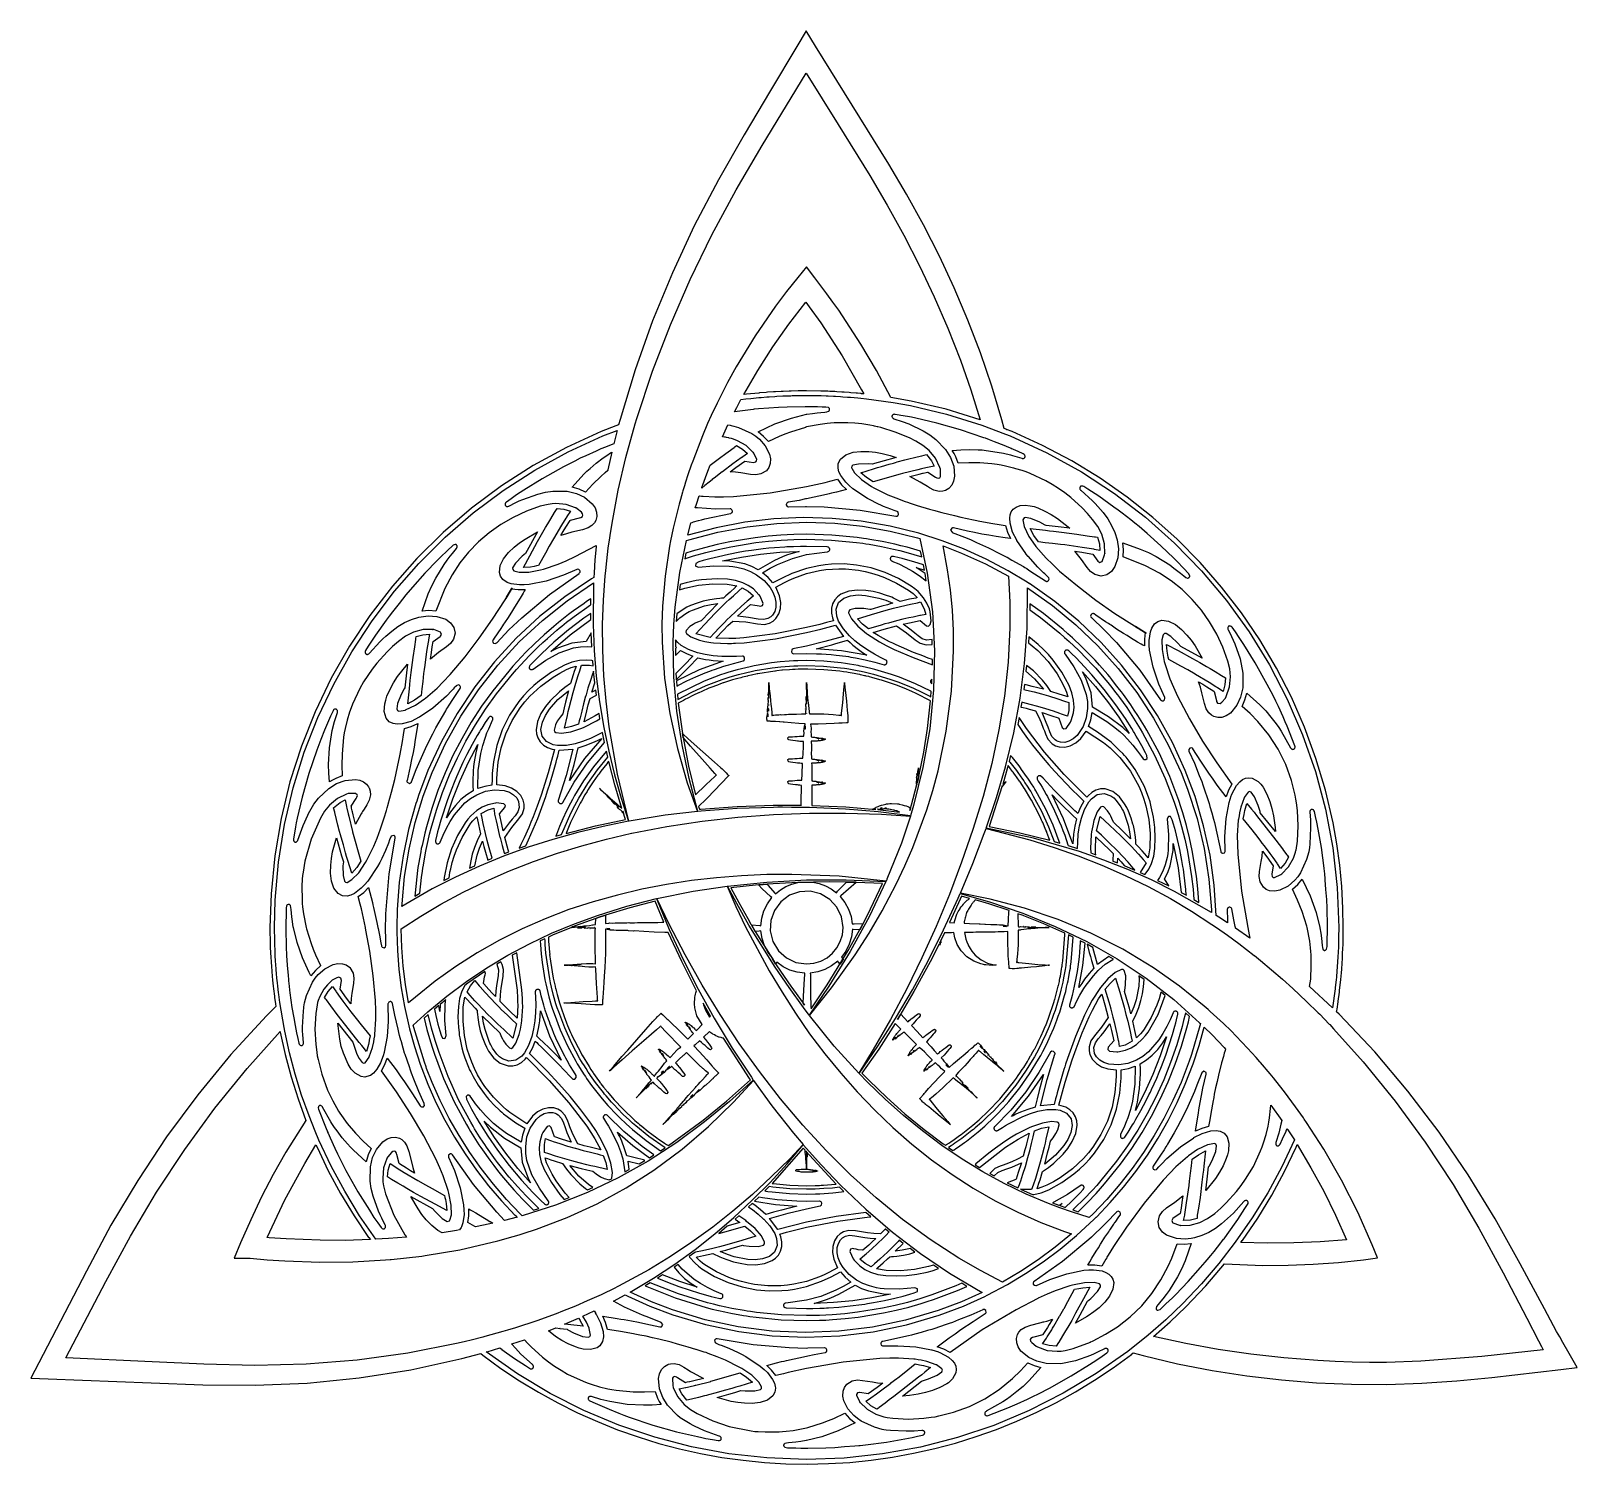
# Model space of a CAD drawing. Extents: x 0 to 274, y 0 to 254.
import ezdxf

# ---------------------------------------------------------------- set-up
doc = ezdxf.new("R2010")
doc.units = 0

msp = doc.modelspace()

# ---------------------------------------------------------------- linework, layer by layer
at = {"layer": 'Layer 1'}
for p, q in [((137.478, 254.248), (135.84206, 251.50696)), ((139.15138, 251.5129), (137.478, 254.248)), ((135.84206, 251.50696), (131.16135, 243.66415)), ((145.653406, 241.09877), (139.15138, 251.5129)), ((129.70221, 233.89758), (137.504, 246.781)), ((137.504, 246.781), (143.177957, 237.670058)), ((131.16135, 243.66415), (126.49249, 235.79973)), ((152.15688, 230.6097), (145.653406, 241.09877)), ((143.177957, 237.670058), (148.7814, 228.5738)), ((126.49249, 235.79973), (121.940694, 227.826586)), ((125.112683, 226.05372), (129.70221, 233.89758)), ((155.29609, 225.267935), (152.15688, 230.6097)), ((121.940694, 227.826586), (117.66216, 219.67123)), ((148.7814, 228.5738), (151.887055, 223.31224)), ((120.79947, 218.09238), (125.112683, 226.05372)), ((158.303, 219.832), (155.29609, 225.267935)), ((151.887055, 223.31224), (154.84724, 217.986)), ((117.66216, 219.67123), (113.771617, 211.323661)), ((161.129741, 214.29183), (158.303, 219.832)), ((116.951952, 210.160511), (120.79947, 218.09238)), ((154.84724, 217.986), (157.626885, 212.57162)), ((163.76293, 208.660637), (161.129741, 214.29183)), ((113.771617, 211.323661), (110.26017, 202.81593)), ((137.53731, 212.378601), (136.0287, 210.493791)), ((139.01849, 210.444801), (137.53731, 212.378601)), ((157.626885, 212.57162), (160.23316, 207.0691)), ((113.41452, 202.081155), (116.951952, 210.160511)), ((136.0287, 210.493791), (134.02441, 207.987921)), ((140.11561, 209.018511), (139.01849, 210.444801)), ((141.17759, 207.576531), (140.11561, 209.018511)), ((166.208054, 202.935596), (163.76293, 208.660637)), ((134.02441, 207.987921), (132.08667, 205.429231)), ((134.416249, 202.224617), (137.433, 206.149)), ((137.433, 206.149), (138.054013, 205.286848)), ((142.23944, 206.132551), (141.17759, 207.576531)), ((143.28964, 204.678811), (142.23944, 206.132551)), ((160.23316, 207.0691), (162.65136, 201.487615)), ((132.08667, 205.429231), (128.4503, 200.147111)), ((138.054013, 205.286848), (140.081863, 202.457808)), ((147.21787, 198.675671), (143.28964, 204.678811)), ((110.26017, 202.81593), (107.150712, 194.147405)), ((110.234913, 193.857461), (113.41452, 202.081155)), ((131.572608, 198.175843), (134.416249, 202.224617)), ((140.081863, 202.457808), (143.874983, 196.625038)), ((162.65136, 201.487615), (164.86874, 195.823)), ((168.430721, 197.12303), (166.208054, 202.935596)), ((128.4503, 200.147111), (125.11373, 194.674911)), ((128.905913, 194.008397), (131.572608, 198.175843)), ((149.96716, 194.002831), (147.21787, 198.675671)), ((143.874983, 196.625038), (147.342813, 190.592528)), ((164.86874, 195.823), (166.71458, 190.571802)), ((170.428595, 191.229418), (168.430721, 197.12303)), ((107.150712, 194.147405), (104.486, 185.332)), ((107.46087, 185.49258), (110.234913, 193.857461)), ((125.11373, 194.674911), (123.57178, 191.865301)), ((126.42, 189.728), (128.905913, 194.008397)), ((152.50595, 189.210551), (149.96716, 194.002831)), ((123.57178, 191.865301), (122.16308, 189.128291)), ((126.897159, 189.781455), (126.42, 189.728)), ((126.42, 189.728), (126.42, 189.728)), ((126.90019, 189.787001), (126.897159, 189.781455)), ((129.10808, 190.007332), (126.90019, 189.787001)), ((129.10144, 189.191539), (129.541379, 189.228953)), ((129.250156, 190.020235), (129.10808, 190.007332)), ((130.401786, 190.113803), (129.250156, 190.020235)), ((129.541379, 189.228953), (130.523023, 189.309017)), ((130.670227, 190.134561), (130.401786, 190.113803)), ((130.523023, 189.309017), (130.928029, 189.337239)), ((131.721537, 190.204495), (130.670227, 190.134561)), ((130.928029, 189.337239), (131.941369, 189.405057)), ((132.069076, 190.226596), (131.721537, 190.204495)), ((131.941369, 189.405057), (132.315782, 189.425434)), ((133.082206, 190.279118), (132.069076, 190.226596)), ((132.315782, 189.425434), (133.359442, 189.47997)), ((133.451725, 190.297479), (133.082206, 190.279118)), ((133.359442, 189.47997), (133.689343, 189.49289)), ((134.512595, 190.33699), (133.451725, 190.297479)), ((133.689343, 189.49289), (134.776203, 189.533835)), ((134.824995, 190.348189), (134.512595, 190.33699)), ((134.776203, 189.533835), (135.015705, 189.53957)), ((136.110495, 190.377452), (134.824995, 190.348189)), ((135.015705, 189.53957), (137.585195, 189.578234)), ((136.193593, 190.379278), (136.110495, 190.377452)), ((137.585483, 190.391132), (136.193593, 190.379278)), ((137.585195, 189.578234), (139.848615, 189.547607)), ((140.103503, 190.354973), (137.585483, 190.391132)), ((139.848615, 189.547607), (140.144274, 189.541116)), ((140.326331, 190.347706), (140.103503, 190.354973)), ((140.144274, 189.541116), (141.078513, 189.509062)), ((141.345871, 190.312993), (140.326331, 190.347706)), ((141.078513, 189.509062), (141.434598, 189.496347)), ((141.681077, 190.297868), (141.345871, 190.312993)), ((141.434598, 189.496347), (142.331632, 189.453681)), ((142.589894, 190.254821), (141.681077, 190.297868)), ((142.331632, 189.453681), (142.728574, 189.433959)), ((142.973264, 190.232723), (142.589894, 190.254821)), ((142.728574, 189.433959), (143.580063, 189.38211)), ((143.840394, 190.180202), (142.973264, 190.232723)), ((143.580063, 189.38211), (144.029166, 189.353515)), ((144.221419, 190.153416), (143.840394, 190.180202)), ((144.029166, 189.353515), (144.814785, 189.295242)), ((145.104534, 190.088271), (144.221419, 190.153416)), ((144.814785, 189.295242), (145.343607, 189.254108)), ((145.43871, 190.060537), (145.104534, 190.088271)), ((145.343607, 189.254108), (146.028278, 189.194232)), ((146.38859, 189.977786), (145.43871, 190.060537)), ((146.631606, 189.954531), (146.38859, 189.977786)), ((147.272464, 189.893396), (146.631606, 189.954531)), ((147.274253, 189.889866), (147.272464, 189.893396)), ((147.748366, 189.842221), (147.274253, 189.889866)), ((147.342813, 190.592528), (147.748366, 189.842221)), ((166.71458, 190.571802), (168.3797, 185.2647)), ((172.19934, 185.261237), (170.428595, 191.229418)), ((121.724244, 188.234945), (120.670114, 186.003245)), ((122.106305, 189.014637), (121.724244, 188.234945)), ((122.16308, 189.128291), (122.106305, 189.014637)), ((124.799485, 186.678969), (125.19133, 187.443158)), ((125.268981, 186.738482), (124.799485, 186.678969)), ((125.19133, 187.443158), (125.943669, 188.855768)), ((125.269808, 186.739997), (125.268981, 186.738482)), ((127.136498, 186.976107), (125.269808, 186.739997)), ((125.943669, 188.855768), (126.782963, 188.953059)), ((126.782963, 188.953059), (127.675998, 189.05226)), ((128.088447, 187.095309), (127.136498, 186.976107)), ((127.675998, 189.05226), (128.158519, 189.100664)), ((128.298045, 187.113016), (128.088447, 187.095309)), ((128.158519, 189.100664), (129.10144, 189.191539)), ((129.035435, 187.172703), (128.298045, 187.113016)), ((130.880965, 187.313814), (129.035435, 187.172703)), ((132.605095, 187.443159), (130.880965, 187.313814)), ((134.154835, 187.497868), (132.605095, 187.443159)), ((137.352365, 187.576325), (134.154835, 187.497868)), ((137.585528, 187.582269), (137.352365, 187.576325)), ((137.897033, 187.574415), (137.585528, 187.582269)), ((138.606308, 187.558737), (137.897033, 187.574415)), ((139.501621, 187.535191), (138.606308, 187.558737)), ((138.624349, 186.382992), (139.469705, 186.497695)), ((139.469705, 186.497695), (140.124342, 186.566769)), ((140.369578, 187.513573), (139.501621, 187.535191)), ((140.124342, 186.566769), (140.793863, 186.636791)), ((140.998513, 187.497882), (140.369578, 187.513573)), ((140.793863, 186.636791), (141.141473, 186.669504)), ((141.439344, 187.421538), (140.998513, 187.497882)), ((141.141473, 186.669504), (141.452013, 186.758197)), ((141.519684, 187.374477), (141.439344, 187.421538)), ((141.452013, 186.758197), (141.53366, 186.813575)), ((141.574531, 187.315738), (141.519684, 187.374477)), ((141.53366, 186.813575), (141.580582, 186.866286)), ((141.623519, 187.252986), (141.574531, 187.315738)), ((141.580582, 186.866286), (141.582168, 186.868783)), ((141.582168, 186.868783), (141.582374, 186.868972)), ((141.582374, 186.868972), (141.629364, 186.940338)), ((141.650943, 187.176642), (141.623519, 187.252986)), ((141.629364, 186.940338), (141.632328, 186.944834)), ((141.632328, 186.944834), (141.632892, 186.94666)), ((141.632892, 186.94666), (141.633304, 186.947419)), ((141.633304, 186.947419), (141.652873, 187.012082)), ((141.668582, 187.127654), (141.650943, 187.176642)), ((141.652873, 187.012082), (141.670512, 187.072734)), ((141.664653, 187.106036), (141.668582, 187.127654)), ((141.670512, 187.072734), (141.664653, 187.106036)), ((146.028278, 189.194232), (146.683812, 189.13396)), ((146.683812, 189.13396), (147.223452, 189.079528)), ((147.223452, 189.079528), (148.206544, 188.975157)), ((148.206544, 188.975157), (152.949884, 188.314958)), ((156.1521, 188.56012), (152.50595, 189.210551)), ((152.949884, 188.314958), (155.992594, 187.764397)), ((155.992594, 187.764397), (162.384442, 186.2593)), ((162.321276, 187.11788), (156.1521, 188.56012)), ((168.3797, 185.2647), (162.321276, 187.11788)), ((103.774656, 184.193381), (101.148186, 183.152151)), ((104.219486, 184.342623), (103.768317, 184.169076)), ((103.768317, 184.169076), (103.774656, 184.193381)), ((104.486, 185.332), (104.219486, 184.342623)), ((105.531, 178.543), (107.17479, 184.53841)), ((107.17479, 184.53841), (107.182644, 184.565763)), ((107.182644, 184.565763), (107.46087, 185.49258)), ((120.033393, 184.584815), (119.094881, 182.392425)), ((120.670114, 186.003245), (120.033393, 184.584815)), ((122.640686, 182.222244), (123.636041, 184.346044)), ((123.636041, 184.346044), (124.036983, 184.275917)), ((124.036983, 184.275917), (124.037, 184.276)), ((124.037, 184.276), (124.0383, 184.2756)), ((124.0383, 184.2756), (124.178722, 184.246144)), ((124.178722, 184.246144), (124.652491, 184.130958)), ((124.652491, 184.130958), (125.528714, 183.880689)), ((125.528714, 183.880689), (127.888934, 182.81125)), ((129.000621, 183.115222), (131.975023, 184.531236)), ((131.975023, 184.531236), (134.913981, 185.568192)), ((137.360068, 183.898738), (134.744628, 183.077909)), ((134.913981, 185.568192), (137.585171, 186.227152)), ((137.361, 183.915), (137.36, 183.915)), ((137.36, 183.915), (137.360068, 183.898738)), ((137.586237, 183.977542), (137.360928, 183.920716)), ((137.360928, 183.920716), (137.361, 183.915)), ((137.585171, 186.227152), (137.643393, 186.237679)), ((140.002007, 184.426213), (137.586237, 183.977542)), ((137.643393, 186.237679), (138.624349, 186.382992)), ((141.222617, 184.588841), (140.002007, 184.426213)), ((141.837771, 184.65352), (141.222617, 184.588841)), ((142.451068, 184.696567), (141.837771, 184.65352)), ((144.921618, 184.702494), (142.451068, 184.696567)), ((146.159918, 184.643755), (144.921618, 184.702494)), ((146.779003, 184.5986), (146.159918, 184.643755)), ((147.396155, 184.514402), (146.779003, 184.5986)), ((148.799965, 184.287304), (147.396155, 184.514402)), ((148.826776, 184.282506), (148.799965, 184.287304)), ((149.440211, 184.161204), (148.826776, 184.282506)), ((149.609158, 184.125805), (149.440211, 184.161204)), ((150.121927, 184.011395), (149.609158, 184.125805)), ((150.238163, 183.98547), (150.121927, 184.011395)), ((150.239196, 183.983161), (150.238163, 183.98547)), ((150.726876, 183.865872), (150.239196, 183.983161)), ((153.315121, 183.076356), (150.726876, 183.865872)), ((152.735204, 185.941301), (152.723492, 185.910003)), ((152.723492, 185.910003), (152.72735, 185.861029)), ((152.72735, 185.861029), (152.733277, 185.780675)), ((152.733277, 185.780675), (152.7607, 185.704227)), ((152.739201, 185.972668), (152.735204, 185.941301)), ((152.770482, 186.019644), (152.739201, 185.972668)), ((152.7607, 185.704227), (152.801834, 185.633722)), ((152.80769, 186.076469), (152.770482, 186.019644)), ((152.801834, 185.633722), (152.862537, 185.569059)), ((152.878246, 186.137223), (152.80769, 186.076469)), ((152.862537, 185.569059), (152.931163, 185.514144)), ((152.933093, 186.174431), (152.878246, 186.137223)), ((152.931163, 185.514144), (153.019357, 185.469186)), ((153.038856, 186.209726), (152.933093, 186.174431)), ((153.019357, 185.469186), (153.070275, 185.441625)), ((153.097629, 186.225333), (153.038856, 186.209726)), ((153.070275, 185.441625), (154.541675, 184.942053)), ((153.283802, 186.223419), (153.097629, 186.225333)), ((154.016574, 186.09216), (153.283802, 186.223419)), ((154.292802, 186.043172), (154.016574, 186.09216)), ((155.452692, 185.833481), (154.292802, 186.043172)), ((154.541675, 184.942053), (155.687775, 184.513076)), ((156.163891, 185.704237), (155.452692, 185.833481)), ((155.687775, 184.513076), (158.232865, 183.282626)), ((156.947579, 185.526022), (156.163891, 185.704237)), ((160.672139, 184.66196), (156.947579, 185.526022)), ((164.886449, 183.46288), (160.672139, 184.66196)), ((162.384442, 186.2593), (168.655194, 184.310277)), ((168.655194, 184.310277), (172.868, 182.724)), ((172.618677, 183.697857), (172.19934, 185.261237)), ((101.148186, 183.152151), (94.981767, 180.340602)), ((95.292198, 179.553143), (101.463, 182.381)), ((101.463, 182.381), (103.96689, 183.376304)), ((103.96689, 183.376304), (103.369375, 180.987994)), ((119.094881, 182.392425), (117.378671, 177.923385)), ((123.045138, 182.165235), (122.640686, 182.222244)), ((123.046656, 182.168681), (123.045138, 182.165235)), ((123.178256, 182.146492), (123.046656, 182.168681)), ((123.353818, 182.11702), (123.178256, 182.146492)), ((123.816013, 182.026226), (123.353818, 182.11702)), ((123.875062, 182.014655), (123.816013, 182.026226)), ((124.24727, 181.924446), (123.875062, 182.014655)), ((124.61369, 181.80497), (124.24727, 181.924446)), ((125.31504, 181.5326), (124.61369, 181.80497)), ((126.858197, 180.668559), (125.31504, 181.5326)), ((127.888934, 182.81125), (128.588771, 182.341915)), ((128.588771, 182.341915), (129.22184, 181.801499)), ((129.963029, 182.307902), (129.000621, 183.115222)), ((129.22184, 181.801499), (130.24965, 180.622208)), ((130.804541, 181.375242), (129.963029, 182.307902)), ((132.736411, 182.292308), (130.804541, 181.375242)), ((133.731698, 182.701758), (132.736411, 182.292308)), ((134.744628, 183.077909), (133.731698, 182.701758)), ((155.813076, 182.035892), (153.315121, 183.076356)), ((156.984686, 181.442269), (155.813076, 182.035892)), ((158.193741, 180.702784), (156.984686, 181.442269)), ((158.232865, 183.282626), (159.435825, 182.579292)), ((159.435825, 182.579292), (159.990276, 182.201115)), ((159.990276, 182.201115), (160.505526, 181.783709)), ((160.505526, 181.783709), (162.233586, 179.965579)), ((169.040059, 182.06195), (164.886449, 183.46288)), ((169.296717, 181.97384), (169.040059, 182.06195)), ((170.00199, 181.69956), (169.296717, 181.97384)), ((170.920865, 181.337085), (170.00199, 181.69956)), ((172.600005, 180.67287), (170.920865, 181.337085)), ((173.068398, 183.516007), (172.618677, 183.697857)), ((172.868, 182.724), (172.8677, 182.7237)), ((172.8677, 182.7237), (173.708233, 182.380828)), ((174.022, 183.152), (173.061438, 183.543258)), ((173.061438, 183.543258), (173.068398, 183.516007)), ((173.708233, 182.380828), (180.173688, 179.413736)), ((179.433348, 180.708091), (174.022, 183.152)), ((94.981767, 180.340602), (89.083746, 177.128803)), ((89.393487, 176.32229), (95.292198, 179.553143)), ((97.439075, 178.42014), (96.467351, 177.924493)), ((98.406732, 178.864609), (97.439075, 178.42014)), ((100.243712, 179.695753), (98.406732, 178.864609)), ((101.095063, 180.07938), (100.243712, 179.695753)), ((100.278023, 177.55359), (101.481043, 178.486142)), ((101.896116, 180.425102), (101.095063, 180.07938)), ((101.481043, 178.486142), (102.119694, 178.950507)), ((102.930056, 180.83293), (101.896116, 180.425102)), ((102.119694, 178.950507), (102.791696, 179.381593)), ((103.026857, 179.526613), (102.345074, 176.372213)), ((102.791696, 179.381593), (103.026857, 179.526613)), ((103.369375, 180.987994), (102.925095, 180.811693)), ((102.925095, 180.811693), (102.930056, 180.83293)), ((104.173415, 172.767872), (105.531, 178.543)), ((105.531, 178.543), (105.531, 178.543)), ((120.487471, 177.194607), (122.127411, 178.444567)), ((122.127411, 178.444567), (123.276, 179.3)), ((123.275556, 179.29972), (123.658994, 179.584905)), ((123.276, 179.3), (123.275556, 179.29972)), ((123.658994, 179.584905), (124.712024, 180.345736)), ((124.712024, 180.345736), (124.829502, 180.462731)), ((124.829502, 180.462731), (125.133497, 180.677982)), ((125.133497, 180.677982), (126.185708, 180.067257)), ((126.181022, 178.644513), (125.162242, 177.919544)), ((126.18302, 178.646424), (126.181022, 178.644513)), ((126.277, 178.713), (126.18302, 178.646424)), ((126.185708, 180.067257), (127.103747, 179.268922)), ((126.27906, 178.713193), (126.277, 178.713)), ((127.103747, 179.268922), (126.27906, 178.713193)), ((128.132441, 179.4421), (126.858197, 180.668559)), ((128.214711, 179.330461), (128.081227, 179.510665)), ((128.081227, 179.510665), (128.132441, 179.4421)), ((128.732024, 178.182281), (128.214711, 179.330461)), ((130.24965, 180.622208), (130.992963, 179.157198)), ((130.992963, 179.157198), (131.165316, 178.331194)), ((131.165316, 178.331194), (131.13049, 177.488118)), ((143.196867, 177.524169), (143.588706, 178.298634)), ((143.588706, 178.298634), (144.543247, 179.044405)), ((144.543247, 179.044405), (145.815956, 179.482884)), ((145.815956, 179.482884), (147.227966, 179.637189)), ((147.227966, 179.637189), (148.604966, 179.605236)), ((148.604966, 179.605236), (149.784706, 179.491582)), ((149.784706, 179.491582), (150.988976, 179.286291)), ((150.988976, 179.286291), (152.403186, 178.917303)), ((153.058167, 178.47466), (151.355607, 177.988764)), ((152.403186, 178.917303), (152.942619, 178.760706)), ((152.942619, 178.760706), (153.473507, 178.592138)), ((153.473507, 178.592138), (153.058167, 178.47466)), ((154.995699, 178.148959), (155.71083, 178.325365)), ((155.71083, 178.325365), (156.73347, 178.572188)), ((156.73347, 178.572188), (157.164519, 178.67407)), ((157.164519, 178.67407), (157.999196, 178.869994)), ((157.999196, 178.869994), (158.012909, 178.875816)), ((158.012909, 178.875816), (158.825951, 179.083531)), ((159.302546, 179.820059), (158.193741, 180.702784)), ((158.825951, 179.083531), (159.721329, 177.958971)), ((160.456234, 178.427882), (159.302546, 179.820059)), ((161.228426, 176.792989), (160.456234, 178.427882)), ((162.233586, 179.965579), (163.104754, 178.584379)), ((163.104754, 178.584379), (163.669776, 177.052259)), ((163.391538, 179.836373), (164.958918, 179.944103)), ((163.734395, 179.281886), (163.391538, 179.836373)), ((164.022403, 178.701973), (163.734395, 179.281886)), ((164.45738, 177.538093), (164.022403, 178.701973)), ((164.958918, 179.944103), (166.493018, 179.973471)), ((166.493018, 179.973471), (167.993768, 179.948012)), ((167.993768, 179.948012), (168.72654, 179.908893)), ((168.72654, 179.908893), (169.437739, 179.830435)), ((169.437739, 179.830435), (169.864859, 179.777518)), ((169.864859, 179.777518), (172.507869, 179.330862)), ((172.507869, 179.330862), (173.753959, 179.025108)), ((173.452253, 180.329998), (172.600005, 180.67287)), ((173.89901, 180.137435), (173.452253, 180.329998)), ((173.753959, 179.025108), (174.106666, 178.925236)), ((175.087358, 179.623995), (173.893498, 180.161447)), ((173.893498, 180.161447), (173.89901, 180.137435)), ((174.106666, 178.925236), (175.738676, 178.419737)), ((176.021942, 179.201509), (175.087358, 179.623995)), ((175.738676, 178.419737), (175.803305, 178.409972)), ((175.803305, 178.409972), (175.899353, 178.394294)), ((175.899353, 178.394294), (175.98941, 178.400221)), ((175.98941, 178.400221), (176.075674, 178.417826)), ((176.179315, 179.096847), (176.021942, 179.201509)), ((176.075674, 178.417826), (176.150088, 178.455031)), ((176.150088, 178.455031), (176.216718, 178.498183)), ((176.219416, 179.048635), (176.179315, 179.096847)), ((176.216718, 178.498183), (176.267636, 178.562846)), ((176.286249, 178.959853), (176.219416, 179.048635)), ((176.267636, 178.562846), (176.302914, 178.60591)), ((176.309391, 178.897482), (176.286249, 178.959853)), ((176.302914, 178.60591), (176.305324, 178.621585)), ((176.305324, 178.621585), (176.311042, 178.638518)), ((176.333851, 178.806516), (176.309391, 178.897482)), ((176.311042, 178.638518), (176.320553, 178.654887)), ((176.320553, 178.654887), (176.321859, 178.666946)), ((176.321859, 178.666946), (176.327442, 178.676694)), ((176.327442, 178.676694), (176.330611, 178.739065)), ((176.330611, 178.739065), (176.333851, 178.806516)), ((184.646431, 177.952291), (179.433348, 180.708091)), ((180.173688, 179.413736), (186.335867, 176.006044)), ((89.083746, 177.128803), (83.468211, 173.536472)), ((83.781064, 172.708551), (89.393487, 176.32229)), ((94.486431, 176.909773), (90.663926, 174.772348)), ((96.467351, 177.924493), (94.486431, 176.909773)), ((96.01734, 173.293011), (98.08956, 175.584601)), ((98.08956, 175.584601), (98.622516, 176.123377)), ((98.622516, 176.123377), (99.171043, 176.619128)), ((99.171043, 176.619128), (100.278023, 177.55359)), ((101.85015, 175.902017), (101.08, 175.205)), ((102.327435, 176.287927), (101.844432, 175.873794)), ((101.844432, 175.873794), (101.85015, 175.902017)), ((102.345074, 176.372213), (102.327435, 176.287927)), ((117.127869, 177.21021), (116.540068, 175.4842)), ((117.378671, 177.923385), (117.127869, 177.21021)), ((118.998501, 173.215447), (120.072131, 176.130797)), ((120.072131, 176.130797), (120.487471, 177.194607)), ((122.626995, 176.01713), (121.785773, 175.380561)), ((122.628926, 176.019041), (122.626995, 176.01713)), ((122.63678, 176.024967), (122.628926, 176.019041)), ((124.49803, 177.437577), (122.63678, 176.024967)), ((124.037728, 176.052466), (125.043768, 176.813297)), ((124.989815, 175.972298), (124.037728, 176.052466)), ((125.162242, 177.919544), (124.49803, 177.437577)), ((125.920473, 175.84304), (124.989815, 175.972298)), ((125.043768, 176.813297), (126.642358, 177.944447)), ((127.646603, 175.55107), (125.920473, 175.84304)), ((126.642358, 177.944447), (128.164608, 177.694765)), ((128.573988, 175.483538), (127.646603, 175.55107)), ((128.164608, 177.694765), (128.18383, 177.691509)), ((128.18383, 177.691509), (128.571473, 177.790041)), ((128.571473, 177.790041), (128.708035, 177.972198)), ((129.488283, 175.652853), (128.573988, 175.483538)), ((128.708035, 177.972198), (128.732024, 178.182281)), ((130.45029, 176.209338), (129.488283, 175.652853)), ((130.891187, 176.795113), (130.45029, 176.209338)), ((131.13049, 177.488118), (130.891187, 176.795113)), ((143.152142, 176.657374), (143.196867, 177.524169)), ((143.310892, 176.045113), (143.152142, 176.657374)), ((143.626394, 175.382916), (143.310892, 176.045113)), ((145.605668, 177.003363), (145.563777, 176.750754)), ((145.563777, 176.750754), (145.583815, 176.677658)), ((145.583815, 176.677658), (146.069849, 175.860484)), ((145.793288, 177.177618), (145.605668, 177.003363)), ((146.771946, 177.409064), (145.793288, 177.177618)), ((146.069849, 175.860484), (147.297946, 174.649204)), ((148.485288, 177.430368), (146.771946, 177.409064)), ((147.182229, 175.872591), (149.449039, 176.558043)), ((148.22623, 174.988715), (147.182229, 175.872591)), ((149.235697, 177.359759), (148.485288, 177.430368)), ((150.295617, 177.694881), (149.235697, 177.359759)), ((154.170869, 175.609801), (149.368689, 174.236411)), ((149.449039, 176.558043), (150.144536, 176.778269)), ((150.144536, 176.778269), (150.839067, 176.971419)), ((151.355607, 177.988764), (150.295617, 177.694881)), ((150.839067, 176.971419), (152.233777, 177.367001)), ((152.233777, 177.367001), (152.988735, 177.584543)), ((152.987556, 177.58758), (153.367551, 177.696461)), ((152.988735, 177.584543), (152.987556, 177.58758)), ((153.367551, 177.696461), (153.624209, 177.770894)), ((153.624209, 177.770894), (154.995699, 178.148959)), ((154.566572, 175.723455), (154.170869, 175.609801)), ((154.59992, 175.731292), (154.566572, 175.723455)), ((157.30563, 176.40727), (154.59992, 175.731292)), ((155.883741, 175.198833), (157.574591, 175.623972)), ((157.944352, 176.565879), (157.30563, 176.40727)), ((157.574591, 175.623972), (158.219169, 175.784585)), ((158.731898, 176.752052), (157.944352, 176.565879)), ((158.219169, 175.784585), (158.221, 175.784)), ((158.221, 175.784), (158.285697, 175.799604)), ((158.285697, 175.799604), (158.773523, 175.901579)), ((159.000342, 176.806967), (158.731898, 176.752052)), ((158.773523, 175.901579), (158.996902, 175.948552)), ((158.996902, 175.948552), (159.069388, 175.962231)), ((159.037547, 176.812806), (159.000342, 176.806967)), ((160.205297, 177.026332), (159.037547, 176.812806)), ((159.069388, 175.962231), (160.474158, 175.080569)), ((159.721329, 177.958971), (160.205297, 177.026332)), ((161.236281, 176.779208), (161.228426, 176.792989)), ((161.312692, 176.493179), (161.236281, 176.779208)), ((161.357755, 175.180529), (161.312692, 176.493179)), ((163.669776, 177.052259), (163.832384, 175.237949)), ((166.35583, 177.606788), (164.45738, 177.538093)), ((168.33662, 177.591094), (166.35583, 177.606788)), ((170.43303, 177.414688), (168.33662, 177.591094)), ((171.36169, 177.299124), (170.43303, 177.414688)), ((172.114094, 177.18547), (171.36169, 177.299124)), ((172.854645, 177.028769), (172.114094, 177.18547)), ((174.261345, 176.676147), (172.854645, 177.028769)), ((174.326044, 176.658457), (174.261345, 176.676147)), ((174.680887, 176.557704), (174.326044, 176.658457)), ((175.791517, 176.247), (174.676547, 176.579435)), ((174.676547, 176.579435), (174.680887, 176.557704)), ((176.514711, 176.006877), (175.791517, 176.247)), ((177.219786, 175.722744), (176.514711, 176.006877)), ((179.990326, 174.438234), (177.219786, 175.722744)), ((189.650796, 174.897339), (184.646431, 177.952291)), ((186.335867, 176.006044), (192.179068, 172.181252)), ((83.468211, 173.536472), (78.149251, 169.58333)), ((90.663926, 174.772348), (87.418741, 172.756903)), ((97.225721, 172.941926), (96.01734, 173.293011)), ((98.37468, 172.42876), (97.225721, 172.941926)), ((99.65584, 173.84175), (98.37468, 172.42876)), ((101.0797, 175.2048), (99.65584, 173.84175)), ((101.08, 175.205), (101.0797, 175.2048)), ((115.813154, 173.191841), (115.646618, 172.639281)), ((115.915059, 173.524945), (115.813154, 173.191841)), ((116.111017, 174.17147), (115.915059, 173.524945)), ((116.540068, 175.4842), (116.111017, 174.17147)), ((119.556191, 173.606051), (118.974935, 173.142944)), ((118.974935, 173.142944), (118.998501, 173.215447)), ((119.557157, 173.60874), (119.556191, 173.606051)), ((120.288676, 174.197173), (119.557157, 173.60874)), ((120.814738, 174.624708), (120.288676, 174.197173)), ((120.853255, 174.65599), (120.814738, 174.624708)), ((121.395028, 175.084869), (120.853255, 174.65599)), ((121.785773, 175.380561), (121.395028, 175.084869)), ((131.126201, 172.3223), (137.58604, 173.449742)), ((137.58604, 173.449742), (140.88776, 174.148783)), ((140.88776, 174.148783), (141.698045, 174.383549)), ((141.698045, 174.383549), (143.049215, 174.713591)), ((144.672335, 172.889051), (142.905765, 172.42641)), ((143.049215, 174.713591), (143.796165, 173.743844)), ((144.525632, 174.181916), (143.626394, 175.382916)), ((143.796165, 173.743844), (144.672335, 172.889051)), ((145.12129, 173.601986), (144.525632, 174.181916)), ((145.809, 173.028), (145.12129, 173.601986)), ((148.37985, 171.309615), (145.809, 173.028)), ((147.297946, 174.649204), (149.080999, 173.438784)), ((149.368689, 174.236411), (148.22623, 174.988715)), ((149.080999, 173.438784), (149.533133, 173.186983)), ((149.533133, 173.186983), (151.977903, 171.955863)), ((157.721491, 174.219201), (155.883741, 175.198833)), ((159.026351, 173.400114), (157.721491, 174.219201)), ((159.351567, 173.188603), (159.026351, 173.400114)), ((160.177834, 172.760318), (159.351567, 173.188603)), ((160.474158, 175.080569), (160.668115, 174.95715)), ((160.668115, 174.95715), (160.991335, 174.878808)), ((160.991335, 174.878808), (161.222878, 174.970972)), ((161.222878, 174.970972), (161.357755, 175.180529)), ((162.822877, 173.092752), (162.196384, 172.728149)), ((163.317104, 173.646542), (162.822877, 173.092752)), ((163.659971, 174.368586), (163.317104, 173.646542)), ((163.832384, 175.237949), (163.659971, 174.368586)), ((181.149526, 173.77335), (179.990326, 174.438234)), ((182.277386, 173.046761), (181.149526, 173.77335)), ((183.382566, 172.279145), (182.277386, 173.046761)), ((186.034457, 173.188655), (186.030529, 173.108281)), ((186.030529, 173.108281), (186.042312, 173.026014)), ((186.05995, 173.266997), (186.034457, 173.188655)), ((186.042312, 173.026014), (186.071663, 172.943743)), ((186.075591, 173.314075), (186.05995, 173.266997)), ((186.071663, 172.943743), (186.114795, 172.867298)), ((186.081035, 173.319437), (186.075591, 173.314075)), ((186.088889, 173.34066), (186.081035, 173.319437)), ((186.112314, 173.363622), (186.088889, 173.34066)), ((186.128161, 173.39194), (186.112314, 173.363622)), ((186.114795, 172.867298), (186.177496, 172.792884)), ((186.1746, 173.423806), (186.128161, 173.39194)), ((186.229791, 173.461581), (186.1746, 173.423806)), ((186.177496, 172.792884), (186.216632, 172.747822)), ((186.319295, 173.490865), (186.229791, 173.461581)), ((186.382891, 173.50425), (186.319295, 173.490865)), ((186.494168, 173.496602), (186.382891, 173.50425)), ((186.554663, 173.488954), (186.494168, 173.496602)), ((186.725952, 173.415192), (186.554663, 173.488954)), ((187.467544, 172.940212), (186.725952, 173.415192)), ((189.415054, 171.677242), (187.467544, 172.940212)), ((194.43599, 171.555978), (189.650796, 174.897339)), ((78.469123, 168.732033), (83.781064, 172.708551)), ((84.109595, 170.317795), (84.102429, 170.223278)), ((84.102429, 170.223278), (84.11654, 170.157651)), ((84.121307, 170.382082), (84.109595, 170.317795)), ((84.11654, 170.157651), (84.12832, 170.102358)), ((84.170572, 170.482626), (84.121307, 170.382082)), ((84.12832, 170.102358), (84.145818, 170.080531)), ((84.145818, 170.080531), (84.147195, 170.074985)), ((84.147195, 170.074985), (84.151674, 170.069163)), ((84.151674, 170.069163), (84.160561, 170.046478)), ((84.160561, 170.046478), (84.171311, 170.037297)), ((84.200752, 170.536197), (84.170572, 170.482626)), ((84.171311, 170.037297), (84.178477, 170.01816)), ((84.333456, 170.667645), (84.200752, 170.536197)), ((85.169237, 171.260957), (84.333456, 170.667645)), ((84.752635, 169.935883), (85.982945, 170.56289)), ((86.135241, 171.931872), (85.169237, 171.260957)), ((85.982945, 170.56289), (86.61188, 170.858687)), ((87.418741, 172.756903), (86.135241, 171.931872)), ((86.61188, 170.858687), (87.262382, 171.1232)), ((87.262382, 171.1232), (89.919102, 172.069431)), ((89.919102, 172.069431), (91.241641, 172.414312)), ((91.732322, 170.254468), (90.330722, 169.903189)), ((91.241641, 172.414312), (92.595392, 172.602489)), ((92.430505, 170.347071), (91.732322, 170.254468)), ((93.123589, 170.382281), (92.430505, 170.347071)), ((92.595392, 172.602489), (95.087642, 172.56518)), ((94.915831, 170.22673), (93.123589, 170.382281)), ((96.613549, 169.631681), (94.915831, 170.22673)), ((95.087642, 172.56518), (96.743152, 172.171424)), ((96.743152, 172.171424), (98.177342, 171.50328)), ((98.177342, 171.50328), (99.565512, 170.35682)), ((99.565512, 170.35682), (100.056854, 169.622061)), ((103.07032, 166.937979), (104.173415, 172.767872)), ((114.970691, 170.262732), (113.932341, 166.026832)), ((115.203854, 171.09934), (114.970691, 170.262732)), ((115.572205, 172.38853), (115.203854, 171.09934)), ((115.646618, 172.639281), (115.572205, 172.38853)), ((117.841124, 169.658014), (118.029225, 170.265299)), ((118.029225, 170.265299), (118.505334, 171.742569)), ((118.505334, 171.742569), (118.517049, 171.777968)), ((118.517049, 171.777968), (118.581678, 171.768115)), ((118.581678, 171.768115), (118.912682, 171.72804)), ((118.912682, 171.72804), (118.911237, 171.723838)), ((118.911237, 171.723838), (119.205103, 171.692745)), ((119.205103, 171.692745), (119.24355, 171.688628)), ((119.24355, 171.688628), (121.29366, 171.588944)), ((121.29366, 171.588944), (122.85215, 171.593251)), ((122.85215, 171.593251), (124.60274, 171.655142)), ((124.60274, 171.655142), (131.126201, 172.3223)), ((134.081293, 170.482847), (133.975115, 170.242157)), ((133.975115, 170.242157), (133.977596, 170.13951)), ((133.977596, 170.13951), (134.118854, 169.895542)), ((134.110644, 170.510222), (134.081293, 170.482847)), ((134.190984, 170.569046), (134.110644, 170.510222)), ((134.263467, 170.594592), (134.190984, 170.569046)), ((134.316384, 170.614108), (134.263467, 170.594592)), ((136.238404, 170.96673), (134.316384, 170.614108)), ((137.394374, 171.209723), (136.238404, 170.96673)), ((137.586403, 171.256783), (137.394374, 171.209723)), ((141.134573, 172.011018), (137.586403, 171.256783)), ((141.577334, 172.124672), (141.134573, 172.011018)), ((142.020169, 172.220721), (141.577334, 172.124672)), ((142.905765, 172.42641), (142.020169, 172.220721)), ((149.11455, 170.923696), (148.37985, 171.309615)), ((149.841466, 170.545631), (149.11455, 170.923696)), ((151.248166, 169.893182), (149.841466, 170.545631)), ((151.977903, 171.955863), (153.423743, 171.389726)), ((153.423743, 171.389726), (155.057133, 170.759188)), ((155.057133, 170.759188), (155.476882, 170.623244)), ((155.476882, 170.623244), (155.475987, 170.626103)), ((155.475987, 170.626103), (155.93825, 170.475052)), ((155.93825, 170.475052), (156.13221, 170.414298)), ((156.13221, 170.414298), (157.21955, 170.075349)), ((157.21955, 170.075349), (159.3983, 169.407225)), ((161.087477, 172.563611), (160.177834, 172.760318)), ((161.732055, 172.604745), (161.087477, 172.563611)), ((162.196384, 172.728149), (161.732055, 172.604745)), ((174.725459, 169.783372), (175.450374, 170.042065)), ((175.450374, 170.042065), (176.342256, 170.111428)), ((176.342256, 170.111428), (177.231354, 170.012593)), ((184.450406, 171.451252), (183.382566, 172.279145)), ((186.466196, 169.618382), (184.450406, 171.451252)), ((186.216632, 172.747822), (188.275832, 170.888542)), ((188.275832, 170.888542), (188.763658, 170.383043)), ((188.763658, 170.383043), (189.237842, 169.857941)), ((192.089954, 169.776742), (189.415054, 171.677242)), ((192.179068, 172.181252), (197.687588, 167.962857)), ((198.991559, 167.940948), (194.43599, 171.555978)), ((78.149251, 169.58333), (73.140953, 165.289094)), ((73.47186, 164.412844), (78.469123, 168.732033)), ((85.556914, 167.950148), (83.354234, 166.676301)), ((84.178477, 170.01816), (84.21768, 169.986791)), ((84.21768, 169.986791), (84.278454, 169.933978)), ((84.278454, 169.933978), (84.350937, 169.900676)), ((84.350937, 169.900676), (84.431277, 169.879058)), ((84.431277, 169.879058), (84.519471, 169.877144)), ((84.519471, 169.877144), (84.605668, 169.886912)), ((84.605668, 169.886912), (84.699718, 169.918278)), ((84.699718, 169.918278), (84.752635, 169.935883)), ((87.886804, 169.029424), (85.556914, 167.950148)), ((90.330722, 169.903189), (87.886804, 169.029424)), ((91.657332, 166.773973), (92.200073, 167.681085)), ((92.200073, 167.681085), (92.87407, 168.797795)), ((92.87407, 168.797795), (92.879926, 168.809561)), ((92.8799, 168.811), (93.318738, 169.514436)), ((92.879926, 168.809561), (92.8799, 168.811)), ((93.318738, 169.514436), (94.54334, 169.391665)), ((94.894869, 167.807084), (94.112764, 166.584094)), ((94.54334, 169.391665), (95.725758, 169.050181)), ((94.877984, 166.193823), (95.661675, 167.414333)), ((95.044181, 168.038788), (94.894869, 167.807084)), ((95.065263, 168.069691), (95.044181, 168.038788)), ((95.725758, 169.050181), (95.065263, 168.069691)), ((95.661675, 167.414333), (95.702809, 167.477085)), ((95.702809, 167.477085), (97.309319, 167.866932)), ((96.627536, 169.626135), (96.613549, 169.631681)), ((96.884056, 169.480147), (96.627536, 169.626135)), ((97.62985, 168.870178), (96.884056, 169.480147)), ((97.309319, 167.866932), (97.532768, 167.917918)), ((97.532768, 167.917918), (97.814852, 168.098148)), ((97.857984, 168.572281), (97.62985, 168.870178)), ((97.814852, 168.098148), (97.911399, 168.328393)), ((97.911399, 168.328393), (97.857984, 168.572281)), ((100.188867, 167.41814), (99.94963, 166.997047)), ((100.056854, 169.622061), (100.325512, 168.868784)), ((100.370009, 168.124854), (100.188867, 167.41814)), ((100.325512, 168.868784), (100.370009, 168.124854)), ((117.512315, 167.123821), (118.393155, 167.375038)), ((118.234968, 169.614969), (117.841124, 169.658014)), ((121.42873, 169.403314), (118.234968, 169.614969)), ((118.393155, 167.375038), (118.955189, 167.533839)), ((118.955189, 167.533839), (119.52473, 167.663754)), ((119.52473, 167.663754), (124.09506, 168.635529)), ((124.012728, 169.450326), (121.42873, 169.403314)), ((124.087209, 169.438563), (124.012728, 169.450326)), ((124.114633, 169.434635), (124.087209, 169.438563)), ((124.09506, 168.635529), (124.140329, 168.653424)), ((124.340495, 169.303064), (124.114633, 169.434635)), ((124.140329, 168.653424), (124.222114, 168.68586)), ((124.222114, 168.68586), (124.270896, 168.721638)), ((124.270896, 168.721638), (124.341733, 168.791555)), ((124.437853, 169.060482), (124.340495, 169.303064)), ((124.341733, 168.791555), (124.345591, 168.797688)), ((124.345591, 168.797688), (124.349726, 168.801806)), ((124.349726, 168.801806), (124.369295, 168.833175)), ((124.369295, 168.833175), (124.420281, 168.960505)), ((124.420281, 168.960505), (124.437853, 169.060482)), ((131.785069, 167.668813), (126.638795, 167.071287)), ((136.954435, 167.897894), (131.785069, 167.668813)), ((134.118854, 169.895542), (134.383979, 169.799715)), ((134.383979, 169.799715), (134.4185, 169.793686)), ((134.4185, 169.793686), (137.39602, 169.870132)), ((142.126992, 167.758355), (136.954435, 167.897894)), ((137.39602, 169.870132), (137.586051, 169.875494)), ((137.586051, 169.875494), (140.683461, 169.795414)), ((140.683461, 169.795414), (147.093321, 169.250142)), ((147.282841, 167.250026), (142.126992, 167.758355)), ((147.093321, 169.250142), (153.435661, 168.173874)), ((152.545176, 169.387686), (151.248166, 169.893182)), ((153.127118, 169.164304), (152.545176, 169.387686)), ((153.654077, 168.95853), (153.127118, 169.164304)), ((153.435661, 168.173874), (153.483822, 168.17253)), ((153.483822, 168.17253), (153.572223, 168.170241)), ((153.572223, 168.170241), (153.630583, 168.183813)), ((153.630583, 168.183813), (153.723051, 168.220367)), ((153.716779, 168.919394), (153.654077, 168.95853)), ((153.740344, 168.9037), (153.716779, 168.919394)), ((153.723051, 168.220367), (153.753229, 168.241881)), ((153.796775, 168.85616), (153.740344, 168.9037)), ((153.753229, 168.241881), (153.902747, 168.424332)), ((153.902747, 168.424332), (153.796775, 168.85616)), ((159.3983, 169.407225), (160.301464, 169.170159)), ((160.301464, 169.170159), (160.501351, 169.119261)), ((160.501351, 169.119261), (161.596541, 168.805758)), ((161.596541, 168.805758), (163.820351, 168.259125)), ((163.820351, 168.259125), (164.935111, 167.99461)), ((164.935111, 167.99461), (166.051861, 167.738036)), ((166.051861, 167.738036), (167.182331, 167.508818)), ((167.182331, 167.508818), (167.750495, 167.404929)), ((167.750495, 167.404929), (168.036575, 167.354027)), ((168.036575, 167.354027), (168.316731, 167.293189)), ((168.316731, 167.293189), (170.589461, 166.866133)), ((173.606769, 167.798692), (173.674538, 168.39588)), ((173.663544, 166.897506), (173.606769, 167.798692)), ((173.674538, 168.39588), (173.894084, 168.944366)), ((173.894084, 168.944366), (174.249645, 169.416184)), ((174.249645, 169.416184), (174.725459, 169.783372)), ((176.156269, 167.838773), (175.94605, 167.51857)), ((175.94605, 167.51857), (176.157646, 166.35087)), ((176.344991, 167.900664), (176.155442, 167.845749)), ((176.155442, 167.845749), (176.156269, 167.838773)), ((177.34219, 167.749324), (176.344991, 167.900664)), ((177.231354, 170.012593), (177.92485, 169.857907)), ((178.931701, 167.112376), (177.34219, 167.749324)), ((177.92485, 169.857907), (178.59885, 169.624761)), ((178.59885, 169.624761), (179.85671, 169.066365)), ((179.85671, 169.066365), (180.98918, 168.457065)), ((180.98918, 168.457065), (182.10787, 167.74389)), ((182.10787, 167.74389), (184.27132, 166.00916)), ((187.422692, 168.637511), (186.466196, 169.618382)), ((188.319382, 167.581751), (187.422692, 168.637511)), ((189.231937, 166.319793), (188.319382, 167.581751)), ((189.237842, 169.857941), (190.158713, 168.784281)), ((190.158713, 168.784281), (190.987931, 167.699837)), ((190.987931, 167.699837), (191.682662, 166.530058)), ((192.833956, 169.2456), (192.089954, 169.776742)), ((193.572308, 168.669684), (192.833956, 169.2456)), ((195.074858, 167.489934), (193.572308, 168.669684)), ((195.82823, 166.896517), (195.074858, 167.489934)), ((197.687588, 167.962857), (202.845724, 163.374359)), ((203.30705, 164.064989), (198.991559, 167.940948)), ((73.140953, 165.289094), (68.457407, 160.673484)), ((81.291948, 165.218823), (79.38324, 163.588652)), ((83.354234, 166.676301), (81.291948, 165.218823)), ((87.642898, 164.10668), (89.836178, 165.36948)), ((89.836178, 165.36948), (87.734948, 161.54379)), ((89.8705, 163.643), (90.564066, 164.92246)), ((90.564066, 164.92246), (91.28113, 166.13522)), ((91.28113, 166.13522), (91.657332, 166.773973)), ((94.112764, 166.584094), (92.695114, 164.165074)), ((94.002862, 164.722857), (94.427298, 165.449254)), ((94.972379, 165.039792), (94.002862, 164.722857)), ((94.427298, 165.449254), (94.877984, 166.193823)), ((95.970217, 165.306407), (94.972379, 165.039792)), ((97.846207, 165.74428), (95.970217, 165.306407)), ((98.830629, 166.088739), (97.846207, 165.74428)), ((99.514328, 166.530121), (98.830629, 166.088739)), ((99.94963, 166.997047), (99.514328, 166.530121)), ((102.654912, 164.298828), (102.711754, 164.702439)), ((102.711754, 164.702439), (103.07032, 166.937979)), ((113.683466, 164.876722), (113.464084, 163.775702)), ((113.932341, 166.026832), (113.683466, 164.876722)), ((116.495117, 164.771583), (117.073136, 167.001263)), ((121.535511, 166.105486), (116.495117, 164.771583)), ((116.706875, 163.982717), (121.831117, 165.327964)), ((117.073136, 167.001263), (117.280806, 167.060103)), ((117.280806, 167.060103), (117.513142, 167.126491)), ((117.513142, 167.126491), (117.512315, 167.123821)), ((126.638795, 167.071287), (121.535511, 166.105486)), ((121.831117, 165.327964), (127.033103, 166.29334)), ((127.033103, 166.29334), (132.291756, 166.875724)), ((130.739287, 164.604384), (128.466147, 164.33193)), ((133.020007, 164.779841), (130.739287, 164.604384)), ((132.291756, 166.875724), (137.586, 167.072)), ((134.160747, 164.856374), (133.020007, 164.779841)), ((135.302247, 164.888036), (134.160747, 164.856374)), ((137.585657, 164.942364), (135.302247, 164.888036)), ((142.081086, 164.785407), (137.585657, 164.942364)), ((137.586, 167.072), (142.565462, 166.896983)), ((137.586, 167.072), (137.586, 167.072)), ((146.558197, 164.350669), (142.081086, 164.785407)), ((142.565462, 166.896983), (147.515239, 166.380465)), ((152.402083, 166.372733), (147.282841, 167.250026)), ((147.515239, 166.380465), (152.417796, 165.524886)), ((157.464817, 165.126305), (152.402083, 166.372733)), ((152.417796, 165.524886), (157.2556, 164.33269)), ((161.626277, 163.803815), (157.464817, 165.126305)), ((163.35203, 166.043208), (163.108548, 165.659346)), ((163.108548, 165.659346), (163.38531, 165.29874)), ((163.47936, 166.080517), (163.35203, 166.043208)), ((163.38531, 165.29874), (163.410803, 165.283048)), ((163.410803, 165.283048), (165.583633, 164.423016)), ((163.610686, 166.07268), (163.47936, 166.080517)), ((166.110646, 165.494664), (163.610686, 166.07268)), ((167.376306, 165.251671), (166.110646, 165.494664)), ((168.634106, 164.991084), (167.376306, 165.251671)), ((169.905696, 164.765871), (168.634106, 164.991084)), ((170.548344, 164.667909), (169.905696, 164.765871)), ((171.188988, 164.564023), (170.548344, 164.667909)), ((170.589461, 166.866133), (171.745441, 166.693741)), ((172.772078, 164.303436), (171.188988, 164.564023)), ((171.745441, 166.693741), (172.472284, 166.574164)), ((172.472284, 166.574164), (172.889623, 166.505657)), ((172.889623, 166.505657), (173.242253, 165.306205)), ((173.242253, 165.306205), (173.755582, 164.166237)), ((174.115014, 165.33717), (173.663544, 166.897506)), ((174.856714, 163.892056), (174.115014, 165.33717)), ((176.157646, 166.35087), (176.17136, 166.31356)), ((176.17136, 166.31356), (177.005744, 164.552148)), ((177.005744, 164.552148), (178.1208, 162.95358)), ((177.901633, 164.721479), (177.232362, 165.944027)), ((177.232362, 165.944027), (179.936832, 165.658757)), ((178.705072, 163.582607), (177.901633, 164.721479)), ((179.914172, 166.585451), (178.931701, 167.112376)), ((180.07678, 166.490176), (179.914172, 166.585451)), ((179.936832, 165.658757), (180.65982, 165.578383)), ((182.23114, 166.247183), (180.07678, 166.490176)), ((180.65982, 165.578383), (181.376946, 165.488275)), ((181.376946, 165.488275), (182.801286, 165.319811)), ((184.27132, 166.00916), (182.23114, 166.247183)), ((182.801286, 165.319811), (185.491, 164.983)), ((185.491, 164.983), (185.491356, 164.98278)), ((185.491356, 164.98278), (187.374166, 164.690895)), ((187.374166, 164.690895), (188.655456, 164.485121)), ((189.948982, 164.937351), (189.231937, 166.319793)), ((190.423112, 163.225862), (189.948982, 164.937351)), ((191.682662, 166.530058), (192.236483, 165.287353)), ((192.236483, 165.287353), (192.642973, 163.984131)), ((196.567341, 166.297741), (195.82823, 166.896517)), ((197.967081, 165.087761), (196.567341, 166.297741)), ((200.414681, 162.904861), (197.967081, 165.087761)), ((68.803471, 159.771093), (73.47186, 164.412844)), ((73.831021, 162.022976), (72.689521, 160.932966)), ((74.865651, 163.00891), (73.831021, 162.022976)), ((74.746727, 161.520937), (75.232623, 162.122485)), ((75.254877, 163.147814), (74.865651, 163.00891)), ((75.232623, 162.122485), (75.502992, 162.449665)), ((75.332598, 163.137877), (75.254877, 163.147814)), ((75.405908, 163.103164), (75.332598, 163.137877)), ((75.45283, 163.081063), (75.405908, 163.103164)), ((75.466817, 163.062786), (75.45283, 163.081063)), ((75.493758, 163.044891), (75.466817, 163.062786)), ((75.50492, 163.026631), (75.493758, 163.044891)), ((75.502992, 162.449665), (75.604897, 162.73962)), ((75.5187, 163.017828), (75.50492, 163.026631)), ((75.549982, 162.963001), (75.5187, 163.017828)), ((75.581402, 162.902264), (75.549982, 162.963001)), ((75.600971, 162.810141), (75.581402, 162.902264)), ((75.604897, 162.73962), (75.600971, 162.810141)), ((79.38324, 163.588652), (77.641294, 161.79673)), ((84.717553, 161.687144), (85.720807, 162.660792)), ((85.720807, 162.660792), (86.629898, 163.420951)), ((86.629898, 163.420951), (87.642898, 164.10668)), ((88.467649, 161.10933), (89.8705, 163.643)), ((89.8705, 163.643), (89.8705, 163.643)), ((91.913551, 162.821465), (91.248097, 161.585155)), ((92.677052, 164.136005), (91.913551, 162.821465)), ((92.695114, 164.165074), (92.677052, 164.136005)), ((96.537791, 160.973812), (100.277991, 162.946822)), ((100.252498, 162.705835), (100.042897, 160.417395)), ((100.277991, 162.946822), (100.252498, 162.705835)), ((102.127879, 160.219718), (102.402179, 162.470928)), ((102.402179, 162.470928), (102.654912, 164.298828)), ((113.289693, 162.852898), (112.497254, 157.540591)), ((113.464084, 163.775702), (113.289693, 162.852898)), ((115.107942, 158.189746), (116.271692, 163.852026)), ((117.274767, 161.927247), (116.181847, 161.581325)), ((116.271692, 163.852026), (116.706943, 163.982802)), ((116.706943, 163.982802), (116.706875, 163.982717)), ((119.480587, 162.554344), (117.274767, 161.927247)), ((121.705697, 163.105493), (119.480587, 162.554344)), ((119.706374, 161.712602), (121.903514, 162.256754)), ((122.823017, 163.362151), (121.705697, 163.105493)), ((121.903514, 162.256754), (123.006774, 162.51026)), ((123.944117, 163.598935), (122.823017, 163.362151)), ((123.006774, 162.51026), (124.113824, 162.744081)), ((128.466147, 164.33193), (123.944117, 163.598935)), ((124.113824, 162.744081), (128.579214, 163.467876)), ((126.760022, 161.926921), (125.729252, 161.744194)), ((127.275475, 162.017424), (126.760022, 161.926921)), ((127.79403, 162.08612), (127.275475, 162.017424)), ((129.86998, 162.350635), (127.79403, 162.08612)), ((128.579214, 163.467876), (130.823964, 163.737093)), ((130.866506, 162.466388), (129.86998, 162.350635)), ((130.823964, 163.737093), (133.076374, 163.91014)), ((131.866066, 162.544541), (130.866506, 162.466388)), ((133.694586, 162.682104), (131.866066, 162.544541)), ((132.819293, 161.743821), (136.23682, 161.897854)), ((133.076374, 163.91014), (134.202924, 163.985812)), ((134.087535, 162.710817), (133.694586, 162.682104)), ((134.480758, 162.723255), (134.087535, 162.710817)), ((134.202924, 163.985812), (135.330504, 164.017006)), ((135.267548, 162.744684), (134.480758, 162.723255)), ((136.23682, 161.897854), (134.7657, 161.47309)), ((136.497998, 162.775672), (135.267548, 162.744684)), ((135.330504, 164.017006), (137.585664, 164.070871)), ((137.299466, 162.794222), (136.497998, 162.775672)), ((137.58589, 162.800544), (137.299466, 162.794222)), ((137.58557, 161.330177), (141.2506, 161.828494)), ((137.585664, 164.070871), (142.025373, 163.915716)), ((141.233, 162.7), (137.58589, 162.800544)), ((141.232964, 162.699649), (141.233, 162.7)), ((141.233377, 162.699547), (141.232964, 162.699649)), ((141.412588, 162.653827), (141.233377, 162.699547)), ((141.2506, 161.828494), (141.312198, 161.842947)), ((141.312198, 161.842947), (141.404595, 161.864376)), ((141.404595, 161.864376), (141.554664, 161.954405)), ((141.557695, 162.556243), (141.412588, 162.653827)), ((141.554664, 161.954405), (141.609993, 162.019172)), ((141.600414, 162.502381), (141.557695, 162.556243)), ((141.654779, 162.41982), (141.600414, 162.502381)), ((141.609993, 162.019172), (141.654779, 162.089589)), ((141.675517, 162.351037), (141.654779, 162.41982)), ((141.654779, 162.089589), (141.679169, 162.173392)), ((141.694603, 162.286857), (141.675517, 162.351037)), ((141.679169, 162.173392), (141.695362, 162.228874)), ((141.690678, 162.257762), (141.694603, 162.286857)), ((141.695362, 162.228874), (141.690678, 162.257762)), ((142.025373, 163.915716), (146.446994, 163.486341)), ((146.446994, 163.486341), (147.550254, 163.344474)), ((147.675517, 164.206993), (146.558197, 164.350669)), ((147.550254, 163.344474), (148.101606, 163.270814)), ((148.23369, 164.132182), (147.675517, 164.206993)), ((148.101606, 163.270814), (148.649721, 163.174661)), ((148.7889, 164.034979), (148.23369, 164.132182)), ((148.649721, 163.174661), (150.841491, 162.783298)), ((151.00844, 163.638725), (148.7889, 164.034979)), ((150.841491, 162.783298), (151.389055, 162.683804)), ((151.562961, 163.537715), (151.00844, 163.638725)), ((151.389055, 162.683804), (151.932552, 162.563261)), ((152.11335, 163.415741), (151.562961, 163.537715)), ((151.932552, 162.563261), (153.018102, 162.314341)), ((153.21275, 163.163835), (152.11335, 163.415741)), ((153.018102, 162.314341), (154.102962, 162.062833)), ((154.31146, 162.908989), (153.21275, 163.163835)), ((154.102962, 162.062833), (155.183002, 161.7919)), ((155.40514, 162.634621), (154.31146, 162.908989)), ((157.81354, 161.942381), (155.40514, 162.634621)), ((157.2556, 164.33269), (157.253876, 164.339582)), ((157.253876, 164.339582), (157.690095, 164.216471)), ((157.690095, 164.216471), (158.985175, 158.058521)), ((158.024862, 160.964679), (157.81354, 161.942381)), ((165.388047, 162.363745), (161.626277, 163.803815)), ((162.5878, 158.6585), (161.819682, 162.8748)), ((161.819682, 162.8748), (165.075982, 161.61305)), ((169.423417, 160.540982), (165.388047, 162.363745)), ((165.583633, 164.423016), (166.669063, 163.993861)), ((166.669063, 163.993861), (167.732903, 163.50998)), ((167.732903, 163.50998), (169.862663, 162.547956)), ((169.862663, 162.547956), (171.943363, 161.482146)), ((173.755582, 164.166237), (172.772078, 164.303436)), ((174.880212, 163.850835), (174.856714, 163.892056)), ((176.439802, 161.523275), (174.880212, 163.850835)), ((178.1208, 162.95358), (178.257982, 162.777174)), ((178.257982, 162.777174), (180.046742, 160.712114)), ((179.909542, 163.439876), (178.705072, 163.582607)), ((181.199862, 163.286138), (179.909542, 163.439876)), ((182.608832, 163.129146), (181.199862, 163.286138)), ((183.365305, 163.04648), (182.608832, 163.129146)), ((184.142796, 162.933413), (183.365305, 163.04648)), ((184.147343, 162.932637), (184.142796, 162.933413)), ((184.155809, 162.931398), (184.147343, 162.932637)), ((186.459129, 162.596567), (184.155809, 162.931398)), ((186.352106, 160.483421), (185.178776, 161.925011)), ((185.178776, 161.925011), (186.391106, 161.748605)), ((187.275958, 162.474404), (186.459129, 162.596567)), ((188.516678, 162.278189), (187.275958, 162.474404)), ((188.518815, 162.277517), (188.516678, 162.278189)), ((188.632158, 162.256675), (188.518815, 162.277517)), ((188.63244, 162.256469), (188.632158, 162.256675)), ((189.590728, 162.06313), (188.63244, 162.256469)), ((188.655456, 164.485121), (188.825918, 164.489134)), ((188.825918, 164.489134), (189.200192, 164.43613)), ((189.200192, 164.43613), (189.507382, 163.26805)), ((189.507382, 163.26805), (189.590728, 162.06313)), ((190.450313, 161.450121), (190.423112, 163.225862)), ((192.642973, 163.984131), (192.883991, 162.340301)), ((192.883991, 162.340301), (192.776227, 160.778741)), ((193.783141, 162.178198), (193.676223, 163.415317)), ((193.676223, 163.415317), (196.749553, 162.316887)), ((193.71653, 160.938257), (193.783141, 162.178198)), ((196.749553, 162.316887), (198.211133, 161.687983)), ((202.730031, 160.695731), (200.414681, 162.904861)), ((202.845724, 163.374359), (207.637774, 158.439255)), ((207.372009, 159.940843), (203.30705, 164.064989)), ((68.457407, 160.673484), (64.1127, 155.756219)), ((64.478151, 154.826887), (68.803471, 159.771093)), ((72.085529, 160.339637), (69.876399, 158.024327)), ((71.805928, 157.177311), (73.273398, 159.591151)), ((72.689521, 160.932966), (72.085529, 160.339637)), ((73.273398, 159.591151), (73.833778, 160.347399)), ((73.833778, 160.347399), (74.378379, 161.064409)), ((74.378379, 161.064409), (74.746727, 161.520937)), ((76.079293, 159.853996), (74.710422, 157.771389)), ((77.641294, 161.79673), (76.079293, 159.853996)), ((83.099369, 158.189752), (83.244079, 159.394488)), ((83.244079, 159.394488), (83.834137, 160.603592)), ((83.834137, 160.603592), (84.717553, 161.687144)), ((85.969553, 159.820178), (85.438728, 158.968078)), ((87.157138, 161.057428), (85.969553, 159.820178)), ((87.734948, 161.54379), (87.157138, 161.057428)), ((87.365219, 159.0282), (88.467649, 161.10933)), ((88.584369, 159.130192), (87.365219, 159.0282)), ((89.28936, 159.256368), (88.584369, 159.130192)), ((89.657987, 159.337586), (89.28936, 159.256368)), ((90.045627, 159.417455), (89.657987, 159.337586)), ((91.248097, 161.585155), (90.045627, 159.417455)), ((90.922621, 158.765834), (93.508781, 159.645486)), ((93.508781, 159.645486), (94.946901, 160.245019)), ((94.946901, 160.245019), (96.537791, 160.973812)), ((100.042897, 160.417395), (99.882217, 158.121225)), ((101.957485, 158.542598), (102.127879, 160.219718)), ((116.166, 161.576), (115.962326, 160.587659)), ((115.962326, 160.587659), (116.449184, 160.751816)), ((116.181847, 161.581325), (116.166, 161.576)), ((116.449184, 160.751816), (117.528254, 161.093449)), ((117.528254, 161.093449), (119.706374, 161.712602)), ((117.928017, 159.764134), (117.893911, 159.370564)), ((117.893911, 159.370564), (117.937249, 159.294118)), ((118.482261, 160.045303), (117.928017, 159.764134)), ((117.937249, 159.294118), (118.386146, 159.117247)), ((118.386146, 159.117247), (121.083926, 159.374493)), ((119.251, 160.264), (118.482261, 160.045303)), ((120.436002, 160.598305), (119.251, 160.264)), ((121.967622, 160.967773), (120.436002, 160.598305)), ((121.083926, 159.374493), (123.837176, 159.30771)), ((123.756042, 161.378378), (121.967622, 160.967773)), ((122.68092, 160.238234), (126.034671, 160.913194)), ((123.95346, 160.185041), (122.68092, 160.238234)), ((125.729252, 161.744194), (123.756042, 161.378378)), ((123.837176, 159.30771), (124.52192, 159.243993)), ((126.63836, 159.675994), (123.95346, 160.185041)), ((124.52192, 159.243993), (125.19027, 159.126326)), ((125.19027, 159.126326), (126.45985, 158.802778)), ((126.034671, 160.913194), (129.416353, 161.415329)), ((127.848, 159.241), (126.63836, 159.675994)), ((128.966017, 158.655731), (127.848, 159.241)), ((127.848, 159.241), (127.848, 159.241)), ((131.860037, 160.283671), (128.966017, 158.655731)), ((129.416353, 161.415329), (132.819293, 161.743821)), ((131.09405, 158.910014), (132.42978, 159.574503)), ((133.317797, 160.93314), (131.860037, 160.283671)), ((132.42978, 159.574503), (135.08739, 160.650273)), ((134.043404, 161.226851), (133.317797, 160.93314)), ((134.7657, 161.47309), (134.043404, 161.226851)), ((135.08739, 160.650273), (137.58557, 161.330177)), ((139.762328, 159.368642), (137.585578, 158.896716)), ((140.866958, 159.545719), (139.762328, 159.368642)), ((141.978208, 159.634207), (140.866958, 159.545719)), ((144.216628, 159.688157), (141.978208, 159.634207)), ((146.453798, 159.481709), (144.216628, 159.688157)), ((149.024905, 158.972951), (146.453798, 159.481709)), ((152.434311, 160.732665), (152.419085, 160.700989)), ((152.419085, 160.700989), (152.419223, 160.648572)), ((152.419223, 160.648572), (152.419223, 160.560945)), ((152.419223, 160.560945), (152.440238, 160.479625)), ((152.440305, 160.766814), (152.434311, 160.732665)), ((152.440238, 160.479625), (152.475171, 160.40185)), ((152.474206, 160.816285), (152.440305, 160.766814)), ((152.514168, 160.874919), (152.474206, 160.816285)), ((152.475171, 160.40185), (152.528638, 160.330951)), ((152.589273, 160.93788), (152.514168, 160.874919)), ((152.528638, 160.330951), (152.591478, 160.270025)), ((152.644944, 160.97519), (152.589273, 160.93788)), ((152.591478, 160.270025), (152.673678, 160.219507)), ((152.751059, 161.009621), (152.644944, 160.97519)), ((152.673678, 160.219507), (152.722183, 160.189569)), ((152.722183, 160.189569), (153.967863, 159.677178)), ((152.810247, 161.024918), (152.751059, 161.009621)), ((152.993248, 161.015734), (152.810247, 161.024918)), ((153.99136, 160.783951), (152.993248, 161.015734)), ((153.967863, 159.677178), (155.188593, 159.065885)), ((154.516601, 160.659099), (153.99136, 160.783951)), ((155.129, 160.487), (154.516601, 160.659099)), ((156.596673, 160.070936), (155.129, 160.487)), ((155.129, 160.487), (155.129, 160.487)), ((155.183002, 161.7919), (158.024862, 160.964679)), ((155.188593, 159.065885), (156.386453, 158.394676)), ((158.311363, 159.549469), (156.596673, 160.070936)), ((158.490574, 158.579881), (158.311363, 159.549469)), ((165.075982, 161.61305), (169.308414, 159.691656)), ((169.308414, 159.691656), (173.406702, 157.49865)), ((173.338637, 158.472715), (169.423417, 160.540982)), ((171.943363, 161.482146), (172.983633, 160.949173)), ((172.983633, 160.949173), (173.140455, 160.864992)), ((173.140455, 160.864992), (174.000555, 160.373169)), ((174.000555, 160.373169), (176.028335, 159.207489)), ((176.028335, 159.207489), (176.281135, 159.062452)), ((176.281135, 159.062452), (176.527944, 158.903736)), ((176.473081, 161.480123), (176.439802, 161.523275)), ((176.871816, 160.999499), (176.473081, 161.480123)), ((178.60423, 159.090384), (176.86913, 161.033744)), ((176.86913, 161.033744), (176.871816, 160.999499)), ((179.61047, 158.123864), (178.60423, 159.090384)), ((180.046742, 160.712114), (181.167432, 159.634544)), ((181.167432, 159.634544), (182.438952, 158.425694)), ((187.360346, 159.045471), (186.352106, 160.483421)), ((186.391106, 161.748605), (187.366747, 161.607579)), ((187.366747, 161.607579), (188.332683, 161.435203)), ((188.332683, 161.435203), (189.226133, 160.173353)), ((189.226133, 160.173353), (189.237848, 160.157678)), ((189.237848, 160.157678), (189.578704, 159.950078)), ((189.578704, 159.950078), (189.962763, 160.110705)), ((189.962763, 160.110705), (189.965794, 160.115286)), ((189.965794, 160.115286), (189.981505, 160.132134)), ((189.981505, 160.132134), (190.429022, 161.312834)), ((190.429022, 161.312834), (190.462699, 161.535087)), ((190.462699, 161.535087), (190.450313, 161.450121)), ((192.264841, 159.215361), (191.650726, 158.339827)), ((192.776227, 160.778741), (192.264841, 159.215361)), ((197.70746, 159.357177), (193.71653, 160.938257)), ((200.16174, 158.070847), (197.70746, 159.357177)), ((198.211133, 161.687983), (199.566983, 160.974695)), ((199.566983, 160.974695), (201.982683, 159.507275)), ((201.982683, 159.507275), (202.73702, 158.946949)), ((203.323312, 160.091703), (202.730031, 160.695731)), ((204.413402, 158.950313), (203.323312, 160.091703)), ((211.175983, 155.58125), (207.372009, 159.940843)), ((69.876399, 158.024327), (67.693449, 155.576707)), ((71.094729, 155.821521), (71.805928, 157.177311)), ((74.710422, 157.771389), (73.424162, 155.317069)), ((83.296393, 157.501924), (83.099369, 158.189752)), ((83.716247, 156.922572), (83.296393, 157.501924)), ((84.480713, 156.414488), (83.716247, 156.922572)), ((85.171248, 156.168148), (84.480713, 156.414488)), ((85.438728, 158.968078), (85.448033, 158.670704)), ((85.448033, 158.670704), (85.652254, 158.454346)), ((85.652254, 158.454346), (86.582912, 158.209434)), ((86.582912, 158.209434), (88.301151, 158.230414)), ((88.301151, 158.230414), (90.413162, 158.64243)), ((91.41005, 156.654693), (88.38967, 156.034973)), ((90.413162, 158.64243), (90.922621, 158.765834)), ((94.44603, 157.680333), (91.41005, 156.654693)), ((91.971369, 154.274852), (97.2255, 157.99)), ((96.81781, 158.710843), (94.44603, 157.680333)), ((99.4285, 157.059895), (94.68776, 153.873139)), ((96.890087, 158.728171), (96.81781, 158.710843)), ((96.916545, 158.734287), (96.890087, 158.728171)), ((97.18988, 158.690088), (96.916545, 158.734287)), ((97.376398, 158.501245), (97.18988, 158.690088)), ((97.2255, 157.99), (97.260778, 158.023302)), ((97.260778, 158.023302), (97.323479, 158.085956)), ((97.323479, 158.085956), (97.35476, 158.136944)), ((97.35476, 158.136944), (97.394035, 158.22898)), ((97.399823, 158.403283), (97.376398, 158.501245)), ((97.394035, 158.22898), (97.399823, 158.266202)), ((97.399823, 158.266202), (97.399823, 158.403283)), ((99.835227, 157.294368), (99.427673, 157.041912)), ((99.427673, 157.041912), (99.4285, 157.059895)), ((99.882217, 158.121225), (99.835227, 157.294368)), ((101.551611, 153.243322), (101.867292, 157.557135)), ((101.867292, 157.557135), (101.90257, 157.966583)), ((101.90257, 157.966583), (101.957485, 158.542598)), ((112.497254, 157.540591), (112.043603, 152.188698)), ((114.287046, 152.022156), (115.107942, 158.189746)), ((116.211062, 156.331745), (115.328909, 156.103955)), ((118.017182, 156.717647), (116.211062, 156.331745)), ((118.47021, 156.795258), (118.017182, 156.717647)), ((118.928338, 156.849501), (118.47021, 156.795258)), ((119.843423, 156.938661), (118.928338, 156.849501)), ((121.706113, 157.037949), (119.843423, 156.938661)), ((123.561983, 156.957987), (121.706113, 157.037949)), ((124.946983, 156.76885), (123.561983, 156.957987)), ((126.248873, 156.351839), (124.946983, 156.76885)), ((127.241476, 155.866039), (126.248873, 156.351839)), ((126.45985, 158.802778), (127.63339, 158.36291)), ((127.63339, 158.36291), (128.70964, 157.774477)), ((128.70964, 157.774477), (130.027238, 156.759575)), ((129.77128, 158.117899), (131.09405, 158.910014)), ((130.77284, 157.272785), (129.77128, 158.117899)), ((130.027238, 156.759575), (131.11852, 155.504507)), ((131.604898, 156.322041), (130.77284, 157.272785)), ((133.223468, 157.171947), (131.604898, 156.322041)), ((132.098293, 155.590294), (133.653623, 156.411966)), ((134.959248, 157.972484), (133.223468, 157.171947)), ((133.653623, 156.411966), (134.473074, 156.813181)), ((134.473074, 156.813181), (135.320022, 157.170212)), ((137.585578, 158.896716), (134.959248, 157.972484)), ((135.320022, 157.170212), (137.585242, 157.985478)), ((137.585242, 157.985478), (139.849352, 158.495953)), ((139.849352, 158.495953), (140.999532, 158.677046)), ((140.999532, 158.677046), (142.157152, 158.766793)), ((142.157152, 158.766793), (143.321252, 158.811268)), ((143.321252, 158.811268), (144.487762, 158.793389)), ((144.487762, 158.793389), (146.816162, 158.549338)), ((146.816162, 158.549338), (147.396314, 158.457029)), ((147.396314, 158.457029), (147.971784, 158.330162)), ((147.971784, 158.330162), (149.117694, 158.042979)), ((151.513395, 158.177543), (149.024905, 158.972951)), ((149.117694, 158.042979), (150.254714, 157.711681)), ((150.254714, 157.711681), (151.371264, 157.292189)), ((151.371264, 157.292189), (153.554074, 156.300142)), ((153.895434, 157.104628), (151.513395, 158.177543)), ((156.147188, 155.763349), (153.895434, 157.104628)), ((156.386453, 158.394676), (157.550133, 157.656239)), ((158.083434, 158.351818), (157.010494, 159.046366)), ((157.010494, 159.046366), (158.490574, 158.579881)), ((157.550133, 157.656239), (158.816963, 156.658144)), ((158.602333, 157.972794), (158.083434, 158.351818)), ((158.816963, 156.658144), (158.602333, 157.972794)), ((158.985175, 158.058521), (159.916586, 151.199205)), ((163.085693, 155.086303), (162.5878, 158.6585)), ((176.720267, 156.431185), (173.338637, 158.472715)), ((173.406702, 157.49865), (173.609479, 152.922842)), ((176.527944, 158.903736), (176.616138, 158.847009)), ((176.616138, 158.847009), (177.019763, 158.586422)), ((177.121412, 156.17022), (176.720267, 156.431185)), ((177.019763, 158.586422), (178.003267, 157.953488)), ((178.003267, 157.953488), (179.950707, 156.660458)), ((179.846526, 157.910631), (179.61047, 158.123864)), ((180.065705, 157.696518), (179.846526, 157.910631)), ((179.950707, 156.660458), (179.995767, 156.640754)), ((179.995767, 156.640754), (180.076107, 156.60363)), ((180.474498, 157.304399), (180.065705, 157.696518)), ((180.076107, 156.60363), (180.13488, 156.593882)), ((180.13488, 156.593882), (180.234857, 156.593882)), ((180.234857, 156.593882), (180.270135, 156.601632)), ((180.270135, 156.601632), (180.395538, 156.654532)), ((180.395538, 156.654532), (180.447283, 156.687433)), ((180.447283, 156.687433), (180.496409, 156.725604)), ((180.517838, 157.243453), (180.474498, 157.304399)), ((180.496409, 156.725604), (180.600285, 156.966911)), ((180.533753, 157.221062), (180.517838, 157.243453)), ((180.600285, 156.966911), (180.533753, 157.221062)), ((182.438952, 158.425694), (185.605503, 155.783724)), ((187.962544, 158.336274), (187.360346, 159.045471)), ((188.730046, 157.810401), (187.962544, 158.336274)), ((189.813526, 157.533934), (188.730046, 157.810401)), ((190.817883, 157.741378), (189.813526, 157.533934)), ((191.650726, 158.339827), (190.817883, 157.741378)), ((202.244353, 156.701974), (200.16174, 158.070847)), ((204.187098, 155.139969), (202.244353, 156.701974)), ((202.73702, 158.946949), (203.454081, 158.402229)), ((203.454081, 158.402229), (203.912556, 158.033912)), ((203.912556, 158.033912), (204.512106, 157.548016)), ((205.399251, 157.915683), (204.413402, 158.950313)), ((204.512106, 157.548016), (204.84125, 157.277577)), ((204.84125, 157.277577), (205.129224, 157.175791)), ((205.129224, 157.175791), (205.199779, 157.179615)), ((205.199779, 157.179615), (205.291902, 157.199322)), ((205.291902, 157.199322), (205.352602, 157.232625)), ((205.352602, 157.232625), (205.40938, 157.261993)), ((205.538226, 157.526403), (205.399251, 157.915683)), ((205.40938, 157.261993), (205.419681, 157.277961)), ((205.419681, 157.277961), (205.435285, 157.287539)), ((205.435285, 157.287539), (205.453167, 157.314514)), ((205.453167, 157.314514), (205.47139, 157.328484)), ((205.47139, 157.328484), (205.493541, 157.375355)), ((205.493541, 157.375355), (205.528269, 157.448632)), ((205.528269, 157.448632), (205.538226, 157.526403)), ((207.637774, 158.439255), (212.048036, 153.181044)), ((64.1127, 155.756219), (60.120921, 150.557018)), ((60.510097, 149.600335), (64.478151, 154.826887)), ((66.483529, 154.177017), (65.884772, 153.437878)), ((67.693449, 155.576707), (66.483529, 154.177017)), ((69.367082, 151.285981), (70.465792, 154.359941)), ((70.465792, 154.359941), (71.094729, 155.821521)), ((73.424162, 155.317069), (71.843072, 151.326169)), ((84.098551, 153.333217), (85.318741, 155.327265)), ((85.207705, 155.150443), (84.218027, 153.550759)), ((84.218027, 153.550759), (84.349356, 153.787825)), ((84.349356, 153.787825), (84.521748, 154.067928)), ((84.521748, 154.067928), (85.250592, 155.272958)), ((86.653198, 155.958257), (85.171248, 156.168148)), ((85.379219, 155.427923), (85.207705, 155.150443)), ((85.250592, 155.272958), (86.447435, 155.119517)), ((85.318741, 155.327265), (85.379219, 155.427923)), ((86.950278, 153.891064), (86.188428, 152.649024)), ((86.447435, 155.119517), (87.653962, 155.135965)), ((87.482648, 155.972037), (86.653198, 155.958257)), ((87.319591, 154.525217), (86.950278, 153.891064)), ((87.049188, 150.129932), (91.971369, 154.274852)), ((87.501342, 154.845612), (87.319591, 154.525217)), ((88.38967, 156.034973), (87.482648, 155.972037)), ((87.653962, 155.135965), (87.501342, 154.845612)), ((94.68776, 153.873139), (90.231711, 150.341227)), ((95.114084, 153.15791), (99.7862, 156.313)), ((99.7862, 156.313), (99.700004, 148.91687)), ((115.170159, 156.052399), (115.033044, 155.090869)), ((115.033044, 155.090869), (115.997188, 155.382167)), ((115.328909, 156.103955), (115.170159, 156.052399)), ((115.997188, 155.382167), (118.428528, 155.903169)), ((118.428528, 155.903169), (120.931458, 156.134309)), ((120.931458, 156.134309), (123.472968, 156.08637)), ((122.510276, 153.603733), (122.197873, 153.573313)), ((122.829497, 153.616651), (122.510276, 153.603733)), ((123.241392, 153.998455), (122.829497, 153.616651)), ((124.00145, 154.693382), (123.241392, 153.998455)), ((123.472968, 156.08637), (125.212538, 155.789523)), ((123.840902, 153.360945), (124.591452, 154.051649)), ((124.933209, 155.531229), (124.00145, 154.693382)), ((124.591452, 154.051649), (125.533822, 154.892165)), ((124.936446, 155.535913), (124.933209, 155.531229)), ((125.212538, 155.789523), (124.936446, 155.535913)), ((125.533822, 154.892165), (125.542289, 154.902692)), ((125.542289, 154.902692), (125.543666, 154.903465)), ((125.543666, 154.903465), (126.151242, 155.434607)), ((126.151242, 155.434607), (127.230455, 154.8287)), ((127.230455, 154.8287), (128.173442, 154.027077)), ((128.153733, 155.242299), (127.241476, 155.866039)), ((128.173442, 154.027077), (127.251397, 153.271687)), ((129.135445, 154.228819), (128.153733, 155.242299)), ((129.146951, 154.216763), (129.135445, 154.228819)), ((129.326726, 153.966889), (129.146951, 154.216763)), ((129.89248, 152.683229), (129.326726, 153.966889)), ((131.11852, 155.504507), (131.608353, 154.679343)), ((131.608353, 154.679343), (131.963464, 153.787867)), ((131.963464, 153.787867), (132.147875, 152.902732)), ((132.78304, 154.028824), (132.098293, 155.590294)), ((132.994892, 152.864958), (132.78304, 154.028824)), ((143.081708, 153.87463), (142.585838, 153.323474)), ((143.679448, 154.313227), (143.081708, 153.87463)), ((143.260838, 152.813987), (144.178624, 153.592697)), ((145.086148, 154.837293), (143.679448, 154.313227)), ((144.178624, 153.592697), (145.386534, 154.016789)), ((146.627138, 155.042982), (145.086148, 154.837293)), ((145.386534, 154.016789), (146.723094, 154.178364)), ((148.105838, 154.969412), (146.627138, 155.042982)), ((146.723094, 154.178364), (148.013694, 154.102985)), ((148.013694, 154.102985), (150.417264, 153.632109)), ((149.390028, 154.782482), (148.105838, 154.969412)), ((150.569288, 154.496537), (149.390028, 154.782482)), ((150.417264, 153.632109), (151.645924, 153.226294)), ((151.764048, 154.111377), (150.569288, 154.496537)), ((152.368799, 153.889339), (151.764048, 154.111377)), ((152.673, 153.771), (152.368799, 153.889339)), ((152.974936, 153.634019), (152.673, 153.771)), ((152.673, 153.771), (152.673, 153.771)), ((154.192986, 153.03075), (152.974936, 153.634019)), ((153.554074, 156.300142), (155.635524, 155.047382)), ((155.635524, 155.047382), (156.067324, 154.747764)), ((156.960766, 153.629798), (155.853516, 153.418958)), ((156.067324, 154.747764), (156.466818, 154.414178)), ((156.782187, 155.292388), (156.147188, 155.763349)), ((156.466818, 154.414178), (157.182158, 153.70194)), ((157.36, 154.78), (156.782187, 155.292388)), ((157.069986, 153.678013), (156.960766, 153.629798)), ((157.182158, 153.70194), (157.069986, 153.678013)), ((158.344196, 153.677249), (157.36, 154.78)), ((157.36, 154.78), (157.36, 154.78)), ((158.933065, 152.746313), (158.344196, 153.677249)), ((163.431493, 151.497819), (163.085693, 155.086303)), ((176.69621, 148.249), (176.749127, 155.44721)), ((176.749127, 155.44721), (181.186663, 152.312879)), ((181.624829, 153.021753), (177.121, 156.188)), ((177.121, 156.188), (177.121412, 156.17022)), ((185.605503, 155.783724), (188.877913, 153.277002)), ((205.979031, 153.398015), (204.187098, 155.139969)), ((214.708519, 150.998951), (211.175983, 155.58125)), ((64.111509, 151.181876), (63.535629, 150.443541)), ((65.291389, 152.684506), (64.111509, 151.181876)), ((65.884772, 153.437878), (65.291389, 152.684506)), ((70.60367, 151.392751), (69.367082, 151.285981)), ((71.843072, 151.326169), (70.60367, 151.392751)), ((81.872153, 149.861937), (84.098551, 153.333217)), ((85.422506, 151.409773), (84.645224, 150.183523)), ((85.799272, 152.036196), (85.422506, 151.409773)), ((86.188428, 152.649024), (85.799272, 152.036196)), ((90.721841, 149.664585), (95.114084, 153.15791)), ((95.809702, 151.050343), (95.366049, 150.704026)), ((96.266244, 151.379696), (95.809702, 151.050343)), ((98.101444, 152.685056), (96.266244, 151.379696)), ((96.782993, 150.677747), (98.5954, 151.967)), ((99.284852, 150.899045), (98.075412, 150.039769)), ((98.561364, 153.009755), (98.101444, 152.685056)), ((99.033891, 153.316161), (98.561364, 153.009755)), ((98.5954, 151.967), (99.049464, 152.287858)), ((99.303574, 153.489606), (99.033891, 153.316161)), ((99.049464, 152.287858), (99.288139, 152.442456)), ((99.29298, 149.848065), (99.284852, 150.899045)), ((99.288139, 152.442456), (99.303574, 153.489606)), ((101.393179, 148.920764), (101.551611, 153.243322)), ((112.043603, 152.188698), (111.931981, 148.989238)), ((114.049954, 148.920656), (114.287046, 152.022156)), ((115.659964, 151.606715), (114.572284, 150.820803)), ((115.085679, 150.116525), (116.173229, 150.901935)), ((116.319147, 151.986416), (115.659964, 151.606715)), ((116.173229, 150.901935), (116.749594, 151.23065)), ((116.971512, 152.300193), (116.319147, 151.986416)), ((116.749594, 151.23065), (117.03588, 151.377772)), ((118.174952, 152.751932), (116.971512, 152.300193)), ((117.03588, 151.377772), (117.321963, 151.500711)), ((117.321963, 151.500711), (119.460883, 152.234945)), ((119.251342, 153.082832), (118.174952, 152.751932)), ((120.360873, 151.152484), (118.907933, 149.598784)), ((119.528202, 153.157748), (119.251342, 153.082832)), ((119.460883, 152.234945), (120.625803, 152.481666)), ((119.812078, 153.217054), (119.528202, 153.157748)), ((120.389611, 153.325058), (119.812078, 153.217054)), ((121.852873, 152.656644), (120.360873, 151.152484)), ((121.582511, 153.503101), (120.389611, 153.325058)), ((120.397118, 149.938779), (121.365535, 150.929296)), ((120.625803, 152.481666), (121.852873, 152.656644)), ((121.365535, 150.929296), (122.339599, 151.919449)), ((122.197873, 153.573313), (121.582511, 153.503101)), ((122.339599, 151.919449), (122.826045, 152.411734)), ((122.826045, 152.411734), (123.317868, 152.871897)), ((123.317868, 152.871897), (123.840902, 153.360945)), ((126.02451, 152.215295), (124.01898, 150.320735)), ((125.32532, 150.387805), (125.946471, 150.980753)), ((125.946471, 150.980753), (126.58092, 151.545956)), ((127.047, 153.096), (126.02451, 152.215295)), ((126.58092, 151.545956), (127.60108, 152.431825)), ((127.047794, 153.096523), (127.047, 153.096)), ((127.251397, 153.271687), (127.047794, 153.096523)), ((127.60108, 152.431825), (127.655856, 152.479284)), ((127.655856, 152.479284), (128.427832, 152.36696)), ((128.427832, 152.36696), (128.809134, 152.306121)), ((128.809134, 152.306121), (129.189473, 152.226331)), ((129.189473, 152.226331), (129.403759, 152.181176)), ((129.403759, 152.181176), (129.777963, 152.295589)), ((129.777963, 152.295589), (129.89248, 152.683229)), ((131.944648, 151.264251), (131.555427, 150.611667)), ((132.139714, 151.998627), (131.944648, 151.264251)), ((132.147875, 152.902732), (132.139714, 151.998627)), ((132.663888, 150.824769), (132.94979, 151.78488)), ((132.94979, 151.78488), (132.994892, 152.864958)), ((141.995276, 151.812534), (141.982845, 150.973722)), ((141.982845, 150.973722), (142.151896, 150.106224)), ((142.194502, 152.602503), (141.995276, 151.812534)), ((142.585838, 153.323474), (142.194502, 152.602503)), ((142.805633, 151.641541), (143.260838, 152.813987)), ((142.919982, 150.389037), (142.805633, 151.641541)), ((145.049456, 151.321032), (145.028245, 151.022908)), ((145.028245, 151.022908), (145.563541, 149.937288)), ((145.25238, 151.540464), (145.049456, 151.321032)), ((146.173392, 151.79025), (145.25238, 151.540464)), ((147.760342, 151.774075), (146.173392, 151.79025)), ((148.781812, 151.627712), (147.760342, 151.774075)), ((148.953172, 151.59557), (148.781812, 151.627712)), ((150.943542, 152.170039), (148.953172, 151.59557)), ((149.072193, 150.733018), (151.721133, 151.497397)), ((151.930907, 152.454465), (150.943542, 152.170039)), ((151.645924, 153.226294), (152.892914, 152.711719)), ((151.721133, 151.497397), (153.009393, 151.8396)), ((152.417559, 152.59375), (151.930907, 152.454465)), ((152.892914, 152.711719), (152.417559, 152.59375)), ((153.009393, 151.8396), (154.237153, 152.146488)), ((155.853516, 153.418958), (154.192986, 153.03075)), ((154.237153, 152.146488), (156.039283, 152.558143)), ((156.039283, 152.558143), (157.268493, 152.795596)), ((157.268493, 152.795596), (157.423247, 152.857967)), ((157.423247, 152.857967), (157.781881, 152.934689)), ((157.781881, 152.934689), (158.447267, 151.702309)), ((158.447267, 151.702309), (158.737, 150.702)), ((159.362636, 151.731979), (158.933065, 152.746313)), ((159.520627, 151.180938), (159.362636, 151.731979)), ((159.658634, 149.595178), (159.520627, 151.180938)), ((159.916586, 151.199205), (160.290035, 144.287021)), ((163.624837, 147.8979), (163.431493, 151.497819)), ((173.609479, 152.922842), (173.624157, 148.3412)), ((177.172962, 152.603247), (177.167865, 151.544997)), ((177.167865, 151.544997), (179.055915, 150.183087)), ((179.581162, 150.878587), (177.172962, 152.603247)), ((183.077862, 148.043327), (179.581162, 150.878587)), ((181.186663, 152.312879), (185.358826, 148.869008)), ((185.858539, 149.539399), (181.624829, 153.021753)), ((188.348536, 150.894099), (188.095665, 150.788472)), ((188.388499, 150.892374), (188.348536, 150.894099)), ((188.487099, 150.877061), (188.388499, 150.892374)), ((188.556, 150.844351), (188.487099, 150.877061)), ((188.607331, 150.819959), (188.556, 150.844351)), ((188.877913, 153.277002), (192.251855, 150.908703)), ((192.251855, 150.908703), (195.723, 148.682)), ((207.609211, 151.489297), (205.979031, 153.398015)), ((209.066694, 149.426997), (207.609211, 151.489297)), ((212.048036, 153.181044), (216.060807, 147.623226)), ((217.959162, 146.206688), (214.708519, 150.998951)), ((60.120921, 150.557018), (56.496158, 145.095601)), ((56.913503, 144.111545), (60.510097, 149.600335)), ((63.0046, 149.699539), (61.10401, 147.024609)), ((63.535629, 150.443541), (63.0046, 149.699539)), ((63.998304, 147.767069), (65.08231, 148.597361)), ((65.08231, 148.597361), (66.251985, 149.292812)), ((66.251985, 149.292812), (67.494849, 149.846959)), ((67.494849, 149.846959), (68.798424, 150.253339)), ((68.798424, 150.253339), (70.440354, 150.492308)), ((70.440354, 150.492308), (72.003804, 150.384581)), ((72.003804, 150.384581), (73.565334, 149.87326)), ((73.565334, 149.87326), (74.439215, 149.262515)), ((74.439215, 149.262515), (75.039222, 148.428923)), ((75.039222, 148.428923), (75.247296, 147.423145)), ((79.504355, 146.4877), (81.872153, 149.861937)), ((83.341739, 148.233072), (82.182809, 146.521512)), ((83.661719, 148.726049), (83.341739, 148.233072)), ((83.820328, 148.974122), (83.661719, 148.726049)), ((83.987968, 149.213091), (83.820328, 148.974122)), ((84.645224, 150.183523), (83.987968, 149.213091)), ((84.782318, 147.968842), (87.049188, 150.129932)), ((90.231711, 150.341227), (86.077236, 146.483975)), ((86.625931, 145.852365), (90.721841, 149.664585)), ((92.73007, 148.59362), (91.02888, 147.1194)), ((93.156572, 148.960791), (92.73007, 148.59362)), ((93.595958, 149.312465), (93.156572, 148.960791)), ((93.290908, 147.926392), (93.712037, 148.288971)), ((94.480038, 150.00939), (93.595958, 149.312465)), ((93.712037, 148.288971), (94.145982, 148.636237)), ((94.145982, 148.636237), (95.019106, 149.324464)), ((95.366049, 150.704026), (94.480038, 150.00939)), ((95.019106, 149.324464), (95.894022, 150.010382)), ((98.075412, 150.039769), (95.356612, 147.973679)), ((95.672648, 147.116593), (99.29298, 149.848065)), ((95.894022, 150.010382), (96.332098, 150.352497)), ((96.332098, 150.352497), (96.782993, 150.677747)), ((99.700004, 148.91687), (99.898681, 144.325887)), ((101.424052, 144.3794), (101.393179, 148.920764)), ((111.931981, 148.989238), (111.955405, 145.795728)), ((113.940263, 145.805376), (114.049954, 148.920656)), ((114.572284, 150.820803), (114.472659, 149.471913)), ((114.472659, 149.471913), (114.621142, 149.661719)), ((114.621142, 149.661719), (115.085679, 150.116525)), ((116.876429, 148.5543), (116.19823, 147.892489)), ((117.474223, 148.957429), (116.876429, 148.5543)), ((117.838854, 149.164461), (117.474223, 148.957429)), ((118.255021, 149.349568), (117.838854, 149.164461)), ((117.93319, 147.278769), (119.45385, 148.917719)), ((118.907933, 149.598784), (118.255021, 149.349568)), ((119.45385, 148.917719), (120.397118, 149.938779)), ((122.07195, 148.334897), (121.233553, 147.468543)), ((122.990687, 149.289445), (122.07195, 148.334897)), ((122.871192, 147.934799), (123.630699, 148.73189)), ((123.486644, 149.806227), (122.990687, 149.289445)), ((124.01898, 150.320735), (123.486644, 149.806227)), ((123.630699, 148.73189), (124.469646, 149.557389)), ((124.469646, 149.557389), (125.639176, 149.497978)), ((126.302073, 150.318353), (125.32532, 150.387805)), ((125.639176, 149.497978), (126.780536, 149.38558)), ((127.255537, 150.185957), (126.302073, 150.318353)), ((126.780536, 149.38558), (128.892026, 149.034008)), ((129.015567, 149.895311), (127.255537, 150.185957)), ((128.892026, 149.034008), (130.104, 148.95)), ((129.974497, 149.815243), (129.015567, 149.895311)), ((130.699683, 149.979837), (129.974497, 149.815243)), ((130.104, 148.95), (131.029903, 149.176551)), ((131.217775, 150.281257), (130.699683, 149.979837)), ((131.029903, 149.176551), (131.638335, 149.536518)), ((131.555427, 150.611667), (131.217775, 150.281257)), ((131.638335, 149.536518), (132.153343, 150.020804)), ((137.58515, 148.394565), (132.03515, 147.292447)), ((132.153343, 150.020804), (132.663888, 150.824769)), ((139.94711, 148.961007), (137.58515, 148.394565)), ((137.585407, 147.508474), (140.130507, 148.121785)), ((141.13484, 149.268671), (139.94711, 148.961007)), ((140.130507, 148.121785), (142.701097, 148.810971)), ((142.32925, 149.595936), (141.13484, 149.268671)), ((142.151896, 150.106224), (142.32925, 149.595936)), ((142.701097, 148.810971), (144.151137, 146.818261)), ((143.251875, 149.524681), (142.919982, 150.389037)), ((144.099553, 148.147707), (143.251875, 149.524681)), ((145.188425, 146.952311), (144.099553, 148.147707)), ((145.563541, 149.937288), (145.573119, 149.924472)), ((145.573119, 149.924472), (146.688779, 148.628372)), ((146.598343, 149.96521), (149.072193, 150.733018)), ((147.523824, 149.009711), (146.598343, 149.96521)), ((146.688779, 148.628372), (148.228189, 147.341962)), ((148.555153, 148.16956), (147.523824, 149.009711)), ((150.824093, 148.838268), (148.555153, 148.16956)), ((149.415977, 147.528033), (151.332547, 148.106241)), ((151.455647, 149.029781), (150.824093, 148.838268)), ((151.332547, 148.106241), (153.551257, 148.701467)), ((152.112076, 149.203517), (151.455647, 149.029781)), ((153.534556, 149.578912), (152.112076, 149.203517)), ((153.539241, 149.580154), (153.534556, 149.578912)), ((153.54696, 149.582169), (153.539241, 149.580154)), ((154.62928, 149.864563), (153.54696, 149.582169)), ((153.551257, 148.701467), (155.306397, 147.472927)), ((155.70959, 150.100292), (154.62928, 149.864563)), ((154.697434, 148.993839), (155.862284, 149.250497)), ((156.116264, 147.943599), (154.697434, 148.993839)), ((156.484941, 150.263882), (155.70959, 150.100292)), ((155.862284, 149.250497), (157.720084, 149.658026)), ((157.676121, 150.530791), (156.484941, 150.263882)), ((157.677222, 150.53098), (157.676121, 150.530791)), ((157.783953, 150.553168), (157.677222, 150.53098)), ((157.720084, 149.658026), (158.840634, 148.702987)), ((157.792137, 150.55489), (157.783953, 150.553168)), ((158.73692, 150.70184), (157.792137, 150.55489)), ((158.737, 150.702), (158.73692, 150.70184)), ((158.840634, 148.702987), (159.227447, 148.621871)), ((159.227447, 148.621871), (159.520831, 148.908676)), ((159.520831, 148.908676), (159.658634, 149.595178)), ((173.624157, 148.3412), (173.321295, 142.281414)), ((176.252021, 142.027346), (176.69621, 148.249)), ((179.055915, 150.183087), (182.509, 147.383)), ((185.358826, 148.869008), (189.251066, 145.133087)), ((189.807189, 145.758876), (185.858539, 149.539399)), ((188.027108, 150.71578), (187.954196, 150.442694)), ((187.954196, 150.442694), (188.074101, 150.186735)), ((188.095665, 150.788472), (188.027108, 150.71578)), ((188.074101, 150.186735), (188.093738, 150.159277)), ((188.093738, 150.159277), (190.360608, 147.998277)), ((188.912015, 150.598302), (188.607331, 150.819959)), ((190.623535, 149.439392), (188.912015, 150.598302)), ((191.116529, 149.119479), (190.623535, 149.439392)), ((191.364506, 148.96087), (191.116529, 149.119479)), ((191.603596, 148.793267), (191.364506, 148.96087)), ((192.574011, 148.135941), (191.603596, 148.793267)), ((193.800261, 147.358659), (192.574011, 148.135941)), ((195.723, 148.682), (197.71729, 147.461695)), ((197.540927, 147.572742), (195.940489, 148.562507)), ((195.940489, 148.562507), (196.177581, 148.431274)), ((196.177581, 148.431274), (196.459665, 148.260795)), ((196.459665, 148.260795), (197.662695, 147.532002)), ((198.559018, 147.609867), (198.805412, 148.300385)), ((198.805412, 148.300385), (199.3157, 149.067433)), ((199.3157, 149.067433), (199.893895, 149.485445)), ((199.893895, 149.485445), (200.57998, 149.681229)), ((200.57998, 149.681229), (201.785381, 149.536472)), ((201.785381, 149.536472), (202.99375, 148.946512)), ((202.99375, 148.946512), (204.077623, 148.063419)), ((210.340539, 147.2243), (209.066694, 149.426997)), ((212.270703, 148.349422), (212.266777, 148.263138)), ((212.266777, 148.263138), (212.276562, 148.174927)), ((212.290306, 148.429692), (212.270703, 148.349422)), ((212.276562, 148.174927), (212.307945, 148.082909)), ((212.32555, 148.502223), (212.290306, 148.429692)), ((212.378466, 148.564876), (212.32555, 148.502223)), ((212.409815, 148.602189), (212.378466, 148.564876)), ((212.426492, 148.608398), (212.409815, 148.602189)), ((212.436861, 148.620748), (212.426492, 148.608398)), ((212.460322, 148.629928), (212.436861, 148.620748)), ((212.464662, 148.633479), (212.460322, 148.629928)), ((212.470451, 148.634994), (212.464662, 148.633479)), ((212.492842, 148.65289), (212.470451, 148.634994)), ((212.548101, 148.66476), (212.492842, 148.65289)), ((212.613628, 148.678919), (212.548101, 148.66476)), ((212.708172, 148.671737), (212.613628, 148.678919)), ((212.772459, 148.659971), (212.708172, 148.671737)), ((212.872986, 148.610706), (212.772459, 148.659971)), ((212.926626, 148.580562), (212.872986, 148.610706)), ((213.058057, 148.447788), (212.926626, 148.580562)), ((213.651406, 147.612041), (213.058057, 148.447788)), ((61.10401, 147.024609), (59.84111, 145.077129)), ((60.032792, 143.825035), (61.894042, 145.884255)), ((61.894042, 145.884255), (62.399572, 146.374063)), ((62.399572, 146.374063), (62.924674, 146.84628)), ((62.924674, 146.84628), (63.998304, 147.767069)), ((65.199464, 145.928939), (64.143674, 145.032249)), ((66.461446, 146.84153), (65.199464, 145.928939)), ((67.843914, 147.558609), (66.461446, 146.84153)), ((69.555388, 148.032704), (67.843914, 147.558609)), ((68.089568, 144.982997), (68.295308, 146.266347)), ((68.291381, 146.4348), (68.344298, 146.80904)), ((68.2914, 146.435), (68.291381, 146.4348)), ((68.295308, 146.266347), (68.2914, 146.435)), ((68.344298, 146.80904), (69.512608, 147.117753)), ((69.512608, 147.117753), (70.718108, 147.201557)), ((71.331104, 148.059903), (69.555388, 148.032704)), ((70.502919, 146.12674), (70.306617, 144.88615)), ((70.50354, 146.128944), (70.502919, 146.12674)), ((70.524424, 146.242304), (70.50354, 146.128944)), ((70.524563, 146.242513), (70.524424, 146.242304)), ((70.718108, 147.201557), (70.524563, 146.242513)), ((71.173052, 144.977147), (71.347443, 145.941085)), ((71.468357, 148.038666), (71.246123, 148.072331)), ((71.246123, 148.072331), (71.331104, 148.059903)), ((71.347443, 145.941085), (72.607243, 146.834414)), ((72.649057, 147.59113), (71.468357, 148.038666)), ((72.607243, 146.834414), (72.624882, 146.846282)), ((72.624882, 146.846282), (72.830554, 147.189156)), ((72.66712, 147.574196), (72.649057, 147.59113)), ((72.671872, 147.571146), (72.66712, 147.574196)), ((72.830554, 147.189156), (72.671872, 147.571146)), ((74.444943, 145.572082), (73.735725, 144.969875)), ((74.970795, 146.339625), (74.444943, 145.572082)), ((75.247296, 147.423145), (74.970795, 146.339625)), ((76.998319, 143.214822), (79.504355, 146.4877)), ((81.888853, 145.998038), (81.886993, 145.958039)), ((81.886993, 145.958039), (81.995033, 145.703085)), ((81.904093, 146.096669), (81.888853, 145.998038)), ((81.93683, 146.165531), (81.904093, 146.096669)), ((81.96122, 146.216811), (81.93683, 146.165531)), ((82.182809, 146.521512), (81.96122, 146.216811)), ((81.995033, 145.703085), (82.066827, 145.635352)), ((82.066827, 145.635352), (82.338887, 145.563236)), ((86.077236, 146.483975), (82.24122, 142.3212)), ((82.338887, 145.563236), (82.593857, 145.682429)), ((82.593857, 145.682429), (82.623208, 145.702032)), ((82.623208, 145.702032), (84.782318, 147.968842)), ((82.842817, 141.740595), (86.625931, 145.852365)), ((89.383915, 145.58339), (87.779255, 144.00566)), ((90.1993, 146.359241), (89.383915, 145.58339)), ((89.986446, 144.953464), (90.791566, 145.719652)), ((91.02888, 147.1194), (90.1993, 146.359241)), ((92.745162, 145.77449), (90.562832, 143.747719)), ((90.791566, 145.719652), (91.610808, 146.470442)), ((91.610808, 146.470442), (93.290908, 147.926392)), ((92.24515, 144.146745), (95.672648, 147.116593)), ((95.356612, 147.973679), (92.745162, 145.77449)), ((95.9591, 145.644), (93.38065, 144.726194)), ((98.504448, 145.91007), (95.9591, 145.644)), ((95.9591, 145.644), (95.9591, 145.644)), ((99.350976, 147.44722), (98.504448, 145.91007)), ((99.46838, 144.95513), (99.350976, 147.44722)), ((111.955405, 145.795728), (112.400164, 139.432108)), ((114.048027, 139.565266), (113.940263, 145.805376)), ((114.332009, 145.800073), (114.323189, 145.026322)), ((114.342482, 146.209902), (114.332009, 145.800073)), ((114.753482, 145.729467), (114.342482, 146.209902)), ((115.333911, 145.240142), (114.753482, 145.729467)), ((116.19823, 147.892489), (116.132175, 147.601064)), ((116.132175, 147.601064), (116.265063, 147.333421)), ((116.265063, 147.333421), (117.055643, 146.758072)), ((117.055643, 146.758072), (118.607103, 146.163413)), ((120.4698, 146.632159), (117.93319, 147.278769)), ((118.607103, 146.163413), (119.55595, 145.932838)), ((119.55595, 145.932838), (120.60078, 145.746492)), ((121.233553, 147.468543), (120.469, 146.632)), ((120.469, 146.632), (120.4698, 146.632159)), ((120.60078, 145.746492), (121.078269, 145.68908)), ((121.078269, 145.68908), (123.564319, 145.557847)), ((121.510862, 146.518749), (122.871192, 147.934799)), ((123.765122, 146.430744), (121.510862, 146.518749)), ((123.564319, 145.557847), (124.244243, 145.578604)), ((124.378419, 146.457236), (123.765122, 146.430744)), ((124.244243, 145.578604), (124.596332, 145.59764)), ((125.02753, 146.472154), (124.378419, 146.457236)), ((124.596332, 145.59764), (124.961787, 145.605012)), ((124.961787, 145.605012), (126.524207, 145.694654)), ((126.42445, 146.559505), (125.02753, 146.472154)), ((132.03515, 147.292447), (126.42445, 146.559505)), ((126.524207, 145.694654), (132.084632, 146.419684)), ((132.084632, 146.419684), (137.585407, 147.508474)), ((140.844014, 145.9015), (137.585407, 145.118931)), ((144.151137, 146.818261), (140.844014, 145.9015)), ((142.047182, 145.336475), (142.740748, 145.541975)), ((142.740748, 145.541975), (143.434108, 145.72584)), ((143.434108, 145.72584), (144.834328, 146.136064)), ((144.834328, 146.136064), (145.29, 145.724)), ((145.205922, 146.936238), (145.188425, 146.952311)), ((146.15429, 146.064736), (145.205922, 146.936238)), ((145.29, 145.724), (145.2901, 145.724)), ((145.2901, 145.724), (145.766773, 145.30058)), ((147.2118, 145.232057), (146.15429, 146.064736)), ((148.228189, 147.341962), (148.395279, 147.214045)), ((148.395279, 147.214045), (150.486859, 145.868215)), ((150.280282, 146.980435), (149.415977, 147.528033)), ((151.230854, 146.440883), (150.280282, 146.980435)), ((150.486859, 145.868215), (151.718269, 145.194529)), ((152.284504, 145.880847), (151.230854, 146.440883)), ((152.860039, 145.602655), (152.284504, 145.880847)), ((153.467203, 145.309909), (152.860039, 145.602655)), ((155.306397, 147.472927), (156.833947, 146.227167)), ((156.769043, 147.429506), (156.116264, 147.943599)), ((157.364907, 146.905059), (156.769043, 147.429506)), ((156.833947, 146.227167), (157.725066, 145.608383)), ((158.062802, 146.415958), (157.364907, 146.905059)), ((157.725066, 145.608383), (158.767267, 145.307053)), ((158.877167, 146.164791), (158.062802, 146.415958)), ((158.767267, 145.307053), (159.875417, 145.370959)), ((159.850336, 146.247541), (158.877167, 146.164791)), ((159.875417, 145.370959), (159.850336, 146.247541)), ((163.66536, 144.2914), (163.624837, 147.8979)), ((177.013344, 146.721617), (176.947058, 145.680477)), ((176.947058, 145.680477), (177.587087, 145.172585)), ((177.657231, 146.23486), (177.013344, 146.721617)), ((178.653757, 145.419027), (177.657231, 146.23486)), ((179.590683, 144.528281), (178.653757, 145.419027)), ((182.509, 147.383), (183.348568, 146.6545)), ((182.509, 147.383), (182.509, 147.383)), ((183.927915, 147.305647), (183.077862, 148.043327)), ((183.348568, 146.6545), (184.175874, 145.912617)), ((184.765623, 146.55429), (183.927915, 147.305647)), ((184.175874, 145.912617), (185.785284, 144.379177)), ((186.395293, 145.00172), (184.765623, 146.55429)), ((193.455841, 141.698122), (189.807189, 145.758876)), ((190.360608, 147.998277), (192.519648, 145.733287)), ((192.519648, 145.733287), (196.664813, 140.810182)), ((194.426647, 146.981921), (193.800261, 147.358659)), ((195.039529, 146.592737), (194.426647, 146.981921)), ((196.281559, 145.830853), (195.039529, 146.592737)), ((196.915732, 145.461591), (196.281559, 145.830853)), ((197.236054, 145.27984), (196.915732, 145.461591)), ((197.662695, 147.532002), (197.50931, 146.3347)), ((197.50931, 146.3347), (197.52558, 145.127722)), ((197.818186, 147.401211), (197.540927, 147.572742)), ((197.71729, 147.461695), (197.818186, 147.401211)), ((198.349214, 146.127997), (198.559018, 147.609867)), ((198.362891, 145.298575), (198.349214, 146.127997)), ((200.846413, 147.128288), (200.601537, 146.197647)), ((200.601537, 146.197647), (200.621591, 144.480183)), ((201.061785, 147.333328), (200.846413, 147.128288)), ((201.35901, 147.342494), (201.061785, 147.333328)), ((202.211116, 146.811667), (201.35901, 147.342494)), ((201.519946, 144.197076), (201.417937, 145.415296)), ((201.417937, 145.415296), (203.498217, 144.313126)), ((203.44829, 145.624044), (202.211116, 146.811667)), ((203.934736, 145.046217), (203.44829, 145.624044)), ((204.077623, 148.063419), (205.05095, 147.059792)), ((205.05095, 147.059792), (205.813074, 146.150667)), ((205.813074, 146.150667), (206.496856, 145.137677)), ((211.419801, 144.894388), (210.340539, 147.2243)), ((212.307945, 148.082909), (212.327514, 148.027994)), ((212.327514, 148.027994), (212.952489, 146.797714)), ((212.952489, 146.797714), (213.250315, 146.168709)), ((213.250315, 146.168709), (213.51483, 145.518275)), ((213.51483, 145.518275), (214.461092, 142.861545)), ((214.322267, 146.645995), (213.651406, 147.612041)), ((215.147368, 145.362545), (214.322267, 146.645995)), ((217.162756, 142.117363), (215.147368, 145.362545)), ((216.060807, 147.623226), (219.660384, 141.789297)), ((220.917461, 141.2172), (217.959162, 146.206688)), ((56.496158, 145.095601), (53.2525, 139.391685)), ((53.702566, 138.380625), (56.913503, 144.111545)), ((59.284588, 144.103735), (59.27694, 143.992475)), ((59.27694, 143.992475), (59.290376, 143.928845)), ((59.292307, 144.164195), (59.284588, 144.103735)), ((59.290376, 143.928845), (59.319589, 143.839381)), ((59.366032, 144.335625), (59.292307, 144.164195)), ((59.319589, 143.839381), (59.357486, 143.784192)), ((59.357486, 143.784192), (59.38932, 143.737786)), ((59.84111, 145.077129), (59.366032, 144.335625)), ((59.38932, 143.737786), (59.417639, 143.721906)), ((59.417639, 143.721906), (59.440513, 143.698481)), ((59.440513, 143.698481), (59.459876, 143.6914)), ((59.459876, 143.6914), (59.466627, 143.683941)), ((59.466627, 143.683941), (59.513617, 143.66825)), ((59.513617, 143.66825), (59.591959, 143.642807)), ((59.591959, 143.642807), (59.672367, 143.64088)), ((59.672367, 143.64088), (59.754637, 143.650645)), ((59.754637, 143.650645), (59.836905, 143.682031)), ((59.836905, 143.682031), (59.913316, 143.723164)), ((59.913316, 143.723164), (59.989731, 143.78783)), ((59.989731, 143.78783), (60.032792, 143.825035)), ((63.162854, 144.075799), (61.329994, 142.060009)), ((64.143674, 145.032249), (63.162854, 144.075799)), ((67.460701, 140.412157), (67.797632, 143.100297)), ((67.797632, 143.100297), (68.089568, 144.982997)), ((70.184525, 144.069162), (69.84966, 141.765912)), ((70.306617, 144.88615), (70.184525, 144.069162)), ((70.855485, 142.787735), (71.03401, 143.999445)), ((72.297805, 143.961755), (70.855485, 142.787735)), ((71.03401, 143.999445), (71.173052, 144.977147)), ((73.735725, 144.969875), (72.297805, 143.961755)), ((74.357211, 140.047617), (76.998319, 143.214822)), ((87.779255, 144.00566), (86.226685, 142.37591)), ((86.868296, 141.785964), (88.401706, 143.395354)), ((88.401706, 143.395354), (89.986446, 144.953464)), ((89.706853, 142.921635), (89.072474, 142.259144)), ((90.562832, 143.747719), (89.706853, 142.921635)), ((91.324756, 142.600772), (93.712583, 143.915817)), ((92.802496, 144.450568), (92.24515, 144.146745)), ((93.38065, 144.726194), (92.802496, 144.450568)), ((93.712583, 143.915817), (96.244043, 144.795847)), ((96.244043, 144.795847), (97.497093, 144.985449)), ((98.503028, 142.638603), (97.309438, 142.558813)), ((97.497093, 144.985449), (98.725823, 145.01425)), ((99.517898, 142.533752), (98.503028, 142.638603)), ((98.725823, 145.01425), (99.46838, 144.95513)), ((99.898681, 144.325887), (100.284345, 139.748737)), ((101.627201, 139.844112), (101.424052, 144.3794)), ((114.496341, 144.87143), (114.319331, 144.69015)), ((114.319331, 144.69015), (114.321262, 143.46638)), ((114.321262, 143.46638), (115.196178, 144.349667)), ((114.323189, 145.026322), (114.496341, 144.87143)), ((115.196178, 144.349667), (116.259478, 143.766332)), ((116.636571, 144.49967), (115.333911, 145.240142)), ((116.259478, 143.766332), (117.389948, 143.327097)), ((116.88531, 142.783504), (116.369304, 142.238214)), ((118.220961, 143.924823), (116.636571, 144.49967)), ((117.141833, 143.062091), (116.88531, 142.783504)), ((117.389948, 143.327097), (117.141833, 143.062091)), ((117.77696, 142.489058), (118.313913, 143.044302)), ((119.565171, 143.622893), (118.220961, 143.924823)), ((118.313913, 143.044302), (119.625453, 142.756153)), ((120.285952, 143.498526), (119.565171, 143.622893)), ((119.625453, 142.756153), (120.31585, 142.647478)), ((121.036984, 143.388507), (120.285952, 143.498526)), ((120.31585, 142.647478), (121.036701, 142.537838)), ((122.521334, 143.279451), (121.036984, 143.388507)), ((123.908124, 143.238506), (122.521334, 143.279451)), ((125.138774, 143.287497), (123.908124, 143.238506)), ((126.186154, 143.328442), (125.138774, 143.287497)), ((126.232941, 143.320017), (126.186154, 143.328442)), ((126.305356, 143.307013), (126.232941, 143.320017)), ((126.370123, 143.275059), (126.305356, 143.307013)), ((126.431998, 143.232393), (126.370123, 143.275059)), ((126.484087, 143.174326), (126.431998, 143.232393)), ((126.529494, 143.109178), (126.484087, 143.174326)), ((126.488013, 142.56999), (126.536933, 142.634379)), ((126.562291, 143.028993), (126.529494, 143.109178)), ((126.536933, 142.634379), (126.564151, 142.698957)), ((126.583458, 142.977248), (126.562291, 143.028993)), ((126.564151, 142.698957), (126.586269, 142.777592)), ((126.585388, 142.946914), (126.583458, 142.977248)), ((126.593573, 142.917648), (126.585388, 142.946914)), ((126.586269, 142.777592), (126.590677, 142.861977)), ((126.590677, 142.861977), (126.593573, 142.917648)), ((134.972099, 144.469445), (134.882319, 144.102094)), ((134.882319, 144.102094), (135.001822, 143.851975)), ((134.97692, 144.475284), (134.972099, 144.469445)), ((135.062083, 144.557363), (134.97692, 144.475284)), ((135.001822, 143.851975), (135.257214, 143.7442)), ((135.121203, 144.58291), (135.062083, 144.557363)), ((135.169087, 144.603475), (135.121203, 144.58291)), ((137.585407, 145.118931), (135.169087, 144.603475)), ((135.257214, 143.7442), (135.285326, 143.737991)), ((135.285326, 143.737991), (137.585406, 143.797024)), ((137.585406, 143.797024), (139.335646, 143.75024)), ((139.303982, 144.622911), (142.047182, 145.336475)), ((143.797995, 144.264857), (139.303982, 144.622911)), ((139.335646, 143.75024), (140.210356, 143.724315)), ((140.210356, 143.724315), (141.081618, 143.655636)), ((141.081618, 143.655636), (141.952953, 143.590008)), ((141.952953, 143.590008), (142.822837, 143.511943)), ((142.822837, 143.511943), (144.554347, 143.291245)), ((148.241792, 143.505231), (143.797995, 144.264857)), ((144.554347, 143.291245), (144.987532, 143.237967)), ((144.987532, 143.237967), (145.416583, 143.16028)), ((145.416583, 143.16028), (146.274755, 143.005682)), ((145.766773, 145.30058), (146.789893, 144.48771)), ((146.274755, 143.005682), (147.985175, 142.669906)), ((146.789893, 144.48771), (147.523148, 143.983944)), ((147.831915, 144.804039), (147.2118, 145.232057)), ((147.523148, 143.983944), (148.241792, 143.505231)), ((148.442387, 144.385873), (147.831915, 144.804039)), ((147.985175, 142.669906), (149.684015, 142.279875)), ((149.630877, 143.680628), (148.442387, 144.385873)), ((150.718767, 143.091224), (149.630877, 143.680628)), ((151.654107, 142.622656), (150.718767, 143.091224)), ((151.690695, 142.592907), (151.654107, 142.622656)), ((151.718269, 145.194529), (153.124699, 144.512435)), ((153.124699, 144.512435), (156.475653, 143.075479)), ((155.336093, 144.491304), (153.467203, 145.309909)), ((156.273711, 144.09343), (155.336093, 144.491304)), ((157.218836, 143.713729), (156.273711, 144.09343)), ((156.475653, 143.075479), (159.890169, 141.788245)), ((157.696466, 143.535876), (157.218836, 143.713729)), ((158.172857, 143.354492), (157.696466, 143.535876)), ((159.124876, 142.986757), (158.172857, 143.354492)), ((159.901675, 142.714198), (159.124876, 142.986757)), ((159.890169, 141.788245), (159.901675, 142.714198)), ((160.290035, 144.287021), (160.117887, 137.345712)), ((163.291781, 137.112203), (163.66536, 144.2914)), ((177.587087, 145.172585), (178.584787, 144.297048)), ((178.584787, 144.297048), (180.417227, 142.353208)), ((180.486681, 143.590079), (179.590683, 144.528281)), ((181.331831, 142.598977), (180.486681, 143.590079)), ((183.347799, 144.158726), (183.315279, 143.993017)), ((183.315279, 143.993017), (183.325337, 143.904823)), ((183.325337, 143.904823), (183.34848, 143.820246)), ((183.392108, 144.234483), (183.347799, 144.158726)), ((183.34848, 143.820246), (183.39368, 143.734733)), ((183.418705, 144.279734), (183.392108, 144.234483)), ((183.39368, 143.734733), (183.420209, 143.684418)), ((183.447576, 144.299544), (183.418705, 144.279734)), ((183.420209, 143.684418), (184.99091, 141.456387)), ((183.470174, 144.325847), (183.447576, 144.299544)), ((183.524194, 144.351393), (183.470174, 144.325847)), ((183.588258, 144.381625), (183.524194, 144.351393)), ((183.684583, 144.397884), (183.588258, 144.381625)), ((183.75121, 144.402089), (183.684583, 144.397884)), ((183.918435, 144.361057), (183.75121, 144.402089)), ((184.070984, 144.260408), (183.918435, 144.361057)), ((184.649347, 143.708608), (184.070984, 144.260408)), ((185.311767, 143.074246), (184.649347, 143.708608)), ((186.137831, 142.218227), (185.311767, 143.074246)), ((185.785284, 144.379177), (187.343434, 142.794567)), ((187.973143, 143.39712), (186.395293, 145.00172)), ((187.343434, 142.794567), (188.109624, 141.989345)), ((188.748909, 142.581648), (187.973143, 143.39712)), ((189.251066, 145.133087), (192.848835, 141.122603)), ((197.52558, 145.127722), (197.236054, 145.27984)), ((198.425826, 144.391463), (198.362891, 145.298575)), ((199.045667, 141.371183), (198.425826, 144.391463)), ((200.621591, 144.480183), (201.032552, 142.367377)), ((201.646071, 143.492125), (201.519946, 144.197076)), ((201.727238, 143.123413), (201.646071, 143.492125)), ((201.807163, 142.735874), (201.727238, 143.123413)), ((203.974813, 141.533454), (201.807163, 142.735874)), ((203.498217, 144.313126), (206.033527, 142.910366)), ((207.761686, 142.944327), (203.934736, 145.046217)), ((206.033527, 142.910366), (207.310937, 142.218798)), ((206.496856, 145.137677), (207.761686, 142.944327)), ((212.29354, 142.450447), (211.419801, 144.894388)), ((214.461092, 142.861545), (214.981408, 140.303382)), ((59.734364, 139.886969), (59.007862, 138.759059)), ((60.50207, 140.992099), (59.734364, 139.886969)), ((61.329994, 142.060009), (60.50207, 140.992099)), ((65.038986, 139.718433), (66.772556, 141.882783)), ((66.772556, 141.882783), (66.534361, 139.840983)), ((67.292166, 138.985867), (67.460701, 140.412157)), ((69.651981, 140.218977), (69.494956, 138.810007)), ((69.734595, 140.975315), (69.651981, 140.218977)), ((69.847732, 141.752887), (69.734595, 140.975315)), ((69.848421, 141.757383), (69.847732, 141.752887)), ((69.84966, 141.765912), (69.848421, 141.757383)), ((73.146401, 138.776017), (74.357211, 140.047617)), ((82.24122, 142.3212), (78.740545, 137.872718)), ((79.388959, 137.348617), (82.842817, 141.740595)), ((84.737651, 140.688161), (81.902481, 137.191461)), ((82.5979, 136.666), (85.39793, 140.11907)), ((85.475379, 141.538253), (84.737651, 140.688161)), ((85.39793, 140.11907), (86.12643, 140.958641)), ((86.226685, 142.37591), (85.475379, 141.538253)), ((86.12643, 140.958641), (86.868296, 141.785964)), ((88.403229, 141.469803), (88.378975, 141.361026)), ((88.378975, 141.361026), (88.38318, 141.29445)), ((88.38318, 141.29445), (88.399439, 141.198108)), ((88.399439, 141.198108), (88.429687, 141.134012)), ((88.420041, 141.528251), (88.403229, 141.469803)), ((88.520707, 141.680851), (88.420041, 141.528251)), ((88.429687, 141.134012), (88.455319, 141.08006)), ((88.455319, 141.08006), (88.481565, 141.057392)), ((88.481565, 141.057392), (88.501408, 141.028506)), ((88.501408, 141.028506), (88.546538, 141.00191)), ((89.072474, 142.259144), (88.520707, 141.680851)), ((88.546538, 141.00191), (88.6224, 140.957708)), ((88.6224, 140.957708), (88.703361, 140.934642)), ((88.703361, 140.934642), (88.788027, 140.925083)), ((88.788027, 140.925083), (88.876222, 140.935243)), ((88.876222, 140.935243), (88.960832, 140.958385)), ((88.960832, 140.958385), (89.046345, 141.003541)), ((89.046345, 141.003541), (89.096713, 141.030137)), ((89.096713, 141.030137), (91.324756, 142.600772)), ((92.315228, 140.46842), (90.182168, 138.94149)), ((94.645558, 141.74517), (92.315228, 140.46842)), ((92.614289, 139.614453), (93.788579, 140.309848)), ((93.788579, 140.309848), (95.005799, 140.943832)), ((95.965028, 142.260349), (94.645558, 141.74517)), ((95.005799, 140.943832), (95.846821, 141.305824)), ((96.181682, 139.99289), (95.723483, 138.49782)), ((95.846821, 141.305824), (96.701135, 141.548817)), ((97.274298, 142.552508), (95.965028, 142.260349)), ((96.370127, 140.590995), (96.181682, 139.99289)), ((96.578833, 141.174938), (96.370127, 140.590995)), ((96.57959, 141.182016), (96.578833, 141.174938)), ((96.701135, 141.548817), (96.57959, 141.182016)), ((97.009929, 139.737422), (97.421618, 140.918612)), ((97.309438, 142.558813), (97.274298, 142.552508)), ((97.421618, 140.918612), (97.423754, 140.93315)), ((97.423754, 140.93315), (97.424652, 140.934787)), ((97.424652, 140.934787), (97.681034, 141.711397)), ((97.681034, 141.711397), (99.093244, 141.714462)), ((99.093244, 141.714462), (99.71385, 141.606935)), ((99.619723, 140.125426), (99.228498, 138.977526)), ((99.63765, 142.51098), (99.517898, 142.533752)), ((99.620005, 140.126185), (99.619723, 140.125426)), ((99.72377, 140.424858), (99.620005, 140.126185)), ((99.71385, 141.606935), (99.63765, 142.51098)), ((99.802318, 140.646617), (99.72377, 140.424858)), ((100.017224, 138.609497), (99.802318, 140.646617)), ((115.327374, 141.188944), (114.409049, 140.252946)), ((114.409049, 140.252946), (114.4384, 139.585578)), ((118.550279, 140.873728), (114.48, 138.949)), ((115.126178, 139.754818), (116.185618, 140.827898)), ((116.369304, 142.238214), (115.327374, 141.188944)), ((116.185618, 140.827898), (117.248358, 141.923098)), ((117.248358, 141.923098), (117.77696, 142.489058)), ((117.95706, 139.656009), (118.765344, 140.018295)), ((122.780741, 142.414815), (118.550279, 140.873728)), ((118.765344, 140.018295), (119.590169, 140.340979)), ((122.32178, 139.997933), (119.41612, 138.910783)), ((119.590169, 140.340979), (120.413693, 140.666626)), ((120.413693, 140.666626), (120.825037, 140.830597)), ((120.825037, 140.830597), (121.243962, 140.973706)), ((121.036701, 142.537838), (122.780741, 142.414815)), ((121.243962, 140.973706), (122.921312, 141.541974)), ((123.056122, 140.247632), (122.32178, 139.997933)), ((122.921312, 141.541974), (123.130704, 141.613822)), ((123.795165, 140.482777), (123.056122, 140.247632)), ((123.130704, 141.613822), (123.343954, 141.673317)), ((123.343954, 141.673317), (123.77025, 141.793002)), ((123.77025, 141.793002), (124.622083, 142.034468)), ((125.287715, 140.9058), (123.795165, 140.482777)), ((124.048668, 139.64895), (125.513518, 140.064135)), ((124.622083, 142.034468), (125.473778, 142.276778)), ((126.793975, 141.276803), (125.287715, 140.9058)), ((125.473778, 142.276778), (126.337394, 142.473371)), ((125.513518, 140.064135), (126.991798, 140.428057)), ((126.337394, 142.473371), (126.375085, 142.492509)), ((126.375085, 142.492509), (126.444398, 142.527908)), ((126.444398, 142.527908), (126.488013, 142.56999)), ((127.549766, 141.45245), (126.793975, 141.276803)), ((126.991798, 140.428057), (127.733525, 140.600449)), ((127.818395, 139.959093), (127.142674, 139.804684)), ((128.308661, 141.614112), (127.549766, 141.45245)), ((127.733525, 140.600449), (128.478286, 140.759252)), ((128.831875, 140.173774), (127.818395, 139.959093)), ((131.375001, 142.107758), (128.308661, 141.614112)), ((128.478286, 140.759252), (131.488056, 141.243511)), ((128.941981, 140.197681), (128.831875, 140.173774)), ((131.952301, 140.669316), (128.941981, 140.197681)), ((132.917911, 142.29679), (131.375001, 142.107758)), ((131.488056, 141.243511), (133.002656, 141.429303)), ((132.050969, 140.681943), (131.952301, 140.669316)), ((132.288473, 140.708159), (132.050969, 140.681943)), ((133.161185, 140.808895), (132.288473, 140.708159)), ((134.470341, 142.412924), (132.917911, 142.29679)), ((133.002656, 141.429303), (134.526766, 141.543338)), ((133.31332, 140.82276), (133.161185, 140.808895)), ((134.5674, 140.916432), (133.31332, 140.82276)), ((135.246864, 142.468804), (134.470341, 142.412924)), ((134.526766, 141.543338), (135.289096, 141.598442)), ((134.578217, 140.917293), (134.5674, 140.916432)), ((135.069761, 140.95326), (134.578217, 140.917293)), ((135.547941, 140.975637), (135.069761, 140.95326)), ((136.026694, 142.48602), (135.246864, 142.468804)), ((135.289096, 141.598442), (136.054801, 141.614893)), ((136.074765, 140.987126), (135.547941, 140.975637)), ((137.586014, 142.528497), (136.026694, 142.48602)), ((136.054801, 141.614893), (137.586011, 141.657077)), ((137.165895, 141.017166), (136.074765, 140.987126)), ((137.809642, 141.023093), (137.165895, 141.017166)), ((137.586011, 141.657077), (140.59217, 141.547806)), ((140.647892, 142.417562), (137.586014, 142.528497)), ((140.662804, 140.914104), (137.809642, 141.023093)), ((140.59217, 141.547806), (143.586121, 141.255946)), ((143.697334, 142.120404), (140.647892, 142.417562)), ((143.504172, 140.632969), (140.662804, 140.914104)), ((144.111333, 140.557299), (143.504172, 140.632969)), ((143.586121, 141.255946), (144.33095, 141.163154)), ((144.45615, 142.025597), (143.697334, 142.120404)), ((144.709127, 140.476079), (144.111333, 140.557299)), ((144.33095, 141.163154), (144.703297, 141.116093)), ((144.835386, 141.977572), (144.45615, 142.025597)), ((144.703297, 141.116093), (145.071992, 141.04836)), ((144.969852, 140.42814), (144.709127, 140.476079)), ((145.211108, 141.908709), (144.835386, 141.977572)), ((146.029772, 140.238817), (144.969852, 140.42814)), ((145.071992, 141.04836), (146.548072, 140.784688)), ((146.714958, 141.640079), (145.211108, 141.908709)), ((146.587121, 140.133018), (146.029772, 140.238817)), ((146.548072, 140.784688), (146.917455, 140.720593)), ((147.025886, 140.052074), (146.587121, 140.133018)), ((147.091369, 141.574638), (146.714958, 141.640079)), ((146.917455, 140.720593), (147.282704, 140.637171)), ((147.1506, 140.022517), (147.025886, 140.052074)), ((147.463507, 141.489689), (147.091369, 141.574638)), ((147.870348, 139.85462), (147.1506, 140.022517)), ((147.282704, 140.637171), (148.012248, 140.466898)), ((148.20688, 141.316348), (147.463507, 141.489689)), ((148.012248, 140.466898), (148.74254, 140.299569)), ((148.95095, 141.145765), (148.20688, 141.316348)), ((148.74254, 140.299569), (149.469248, 140.118665)), ((149.691438, 140.961522), (148.95095, 141.145765)), ((149.469248, 140.118665), (152.336118, 139.25193)), ((149.684015, 142.279875), (151.360535, 141.804506)), ((152.612668, 140.078511), (149.691438, 140.961522)), ((151.360535, 141.804506), (151.402978, 141.803179)), ((151.402978, 141.803179), (151.481114, 141.800783)), ((151.481114, 141.800783), (151.540231, 141.816667)), ((151.540231, 141.816667), (151.614851, 141.849376)), ((151.614851, 141.849376), (151.670448, 141.892235)), ((151.670448, 141.892235), (151.729565, 141.950886)), ((151.747469, 142.546883), (151.690695, 142.592907)), ((151.729565, 141.950886), (151.774419, 142.020908)), ((151.787985, 142.488144), (151.747469, 142.546883)), ((151.774419, 142.020908), (151.805082, 142.068934)), ((151.82085, 142.420997), (151.787985, 142.488144)), ((151.805082, 142.068934), (151.81273, 142.098973)), ((151.81273, 142.098973), (151.826029, 142.126137)), ((151.837318, 142.345791), (151.82085, 142.420997)), ((151.826029, 142.126137), (151.833194, 142.180951)), ((151.833194, 142.180951), (151.844483, 142.266769)), ((151.844483, 142.266769), (151.837318, 142.345791)), ((153.335862, 139.834671), (152.612668, 140.078511)), ((173.321295, 142.281414), (172.67393, 136.2487)), ((175.45412, 135.8411), (176.252021, 142.027346)), ((176.604909, 141.6558), (176.496457, 140.64472)), ((176.496457, 140.64472), (178.002307, 139.32031)), ((176.806102, 141.509143), (176.604909, 141.6558)), ((177.808272, 140.69791), (176.806102, 141.509143)), ((179.408452, 139.0532), (177.808272, 140.69791)), ((180.417227, 142.353208), (182.004727, 140.166868)), ((182.858831, 140.465917), (181.331831, 142.598977)), ((182.004727, 140.166868), (182.700224, 138.992538)), ((184.135581, 138.135587), (182.858831, 140.465917)), ((184.99091, 141.456387), (186.305959, 139.068528)), ((188.164623, 140.035937), (186.137831, 142.218227)), ((186.840735, 139.978705), (186.536878, 140.535966)), ((186.536878, 140.535966), (188.810993, 137.959509)), ((187.116342, 139.4005), (186.840735, 139.978705)), ((188.109624, 141.989345), (188.860377, 141.170153)), ((190.363861, 137.424587), (188.164623, 140.035937)), ((189.509105, 141.752141), (188.748909, 142.581648)), ((188.860377, 141.170153), (190.316277, 139.490073)), ((190.983395, 140.050911), (189.509105, 141.752141)), ((191.350504, 139.624426), (190.983395, 140.050911)), ((192.848835, 141.122603), (196.137584, 136.855045)), ((196.789554, 137.375075), (193.455841, 141.698122)), ((196.664813, 140.810182), (200.380098, 135.555087)), ((200.071238, 138.335193), (199.045667, 141.371183)), ((201.032552, 142.367377), (201.157918, 141.857949)), ((201.157918, 141.857949), (202.035659, 139.271809)), ((205.211193, 140.868), (203.974813, 141.533454)), ((206.525703, 140.104398), (205.211193, 140.868)), ((206.554772, 140.086412), (206.525703, 140.104398)), ((208.973852, 138.668722), (206.554772, 140.086412)), ((207.310937, 142.218798), (208.526, 141.499)), ((208.526, 141.499), (208.526156, 141.49938)), ((208.526156, 141.49938), (209.162948, 141.123124)), ((209.162948, 141.123124), (210.070041, 140.580411)), ((210.070041, 140.580411), (211.186791, 139.906428)), ((211.186791, 139.906428), (211.198574, 139.900589)), ((211.198574, 139.900589), (211.2, 139.901)), ((211.2, 139.901), (211.903419, 139.462097)), ((212.644906, 141.048947), (212.29354, 142.450447)), ((212.737441, 140.350764), (212.644906, 141.048947)), ((212.772684, 139.657663), (212.737441, 140.350764)), ((214.981408, 140.303382), (214.954845, 137.692975)), ((219.300268, 138.294815), (217.162756, 142.117363)), ((219.660384, 141.789297), (222.831066, 135.702758)), ((223.57296, 136.043229), (220.917461, 141.2172)), ((53.2525, 139.391685), (50.404035, 133.46499)), ((50.891481, 132.427684), (53.702566, 138.380625)), ((58.342947, 137.599959), (57.058477, 134.829389)), ((59.007862, 138.759059), (58.342947, 137.599959)), ((63.156244, 136.209483), (63.716553, 137.467303)), ((63.716553, 137.467303), (64.325851, 138.599703)), ((64.325851, 138.599703), (65.038986, 139.718433)), ((66.196053, 137.523954), (65.669229, 136.541466)), ((66.291413, 137.686683), (66.196053, 137.523954)), ((66.534361, 139.840983), (66.291413, 137.686683)), ((66.838311, 134.842937), (67.123702, 137.547717)), ((67.123702, 137.547717), (67.203971, 138.268741)), ((67.203971, 138.268741), (67.292166, 138.985867)), ((69.341168, 137.519667), (69.198471, 136.315147)), ((69.494956, 138.810007), (69.341168, 137.519667)), ((70.003711, 135.868527), (72.068841, 137.655397)), ((72.068841, 137.655397), (73.146401, 138.776017)), ((74.657686, 137.220307), (73.6912, 136.214097)), ((74.870868, 137.456417), (74.657686, 137.220307)), ((74.827383, 135.611877), (76.122463, 137.561267)), ((75.085074, 137.675489), (74.870868, 137.456417)), ((75.477126, 138.084369), (75.085074, 137.675489)), ((75.538038, 138.127605), (75.477126, 138.084369)), ((75.5605, 138.143486), (75.538038, 138.127605)), ((75.81462, 138.210056), (75.5605, 138.143486)), ((78.740545, 137.872718), (75.592094, 133.158345)), ((76.055904, 138.106176), (75.81462, 138.210056)), ((76.091182, 138.061788), (76.055904, 138.106176)), ((76.128319, 138.006114), (76.091182, 138.061788)), ((76.122463, 137.561267), (76.14203, 137.604399)), ((76.181236, 137.880593), (76.128319, 138.006114)), ((76.14203, 137.604399), (76.177307, 137.684669)), ((76.177307, 137.684669), (76.187092, 137.74551)), ((76.18909, 137.843472), (76.181236, 137.880593)), ((76.187092, 137.74551), (76.18909, 137.843472)), ((76.280818, 132.695773), (79.388959, 137.348617)), ((81.902481, 137.191461), (79.93065, 134.436586)), ((88.252847, 137.200375), (87.362084, 136.263398)), ((89.191083, 138.096373), (88.252847, 137.200375)), ((88.484099, 136.194393), (90.427959, 138.026973)), ((90.182168, 138.94149), (89.191083, 138.096373)), ((90.427959, 138.026973), (92.614289, 139.614453)), ((93.460839, 135.611893), (95.344759, 137.195173)), ((94.673003, 137.782049), (93.727943, 137.018049)), ((95.723483, 138.49782), (94.673003, 137.782049)), ((95.344759, 137.195173), (94.83144, 135.183893)), ((96.154376, 136.862842), (96.513907, 138.095222)), ((96.513907, 138.095222), (97.009929, 139.737422)), ((98.789248, 137.616306), (98.399127, 136.233156)), ((99.228498, 138.977526), (98.789248, 137.616306)), ((99.484612, 136.953137), (100.017224, 138.609497)), ((100.1799, 137.272085), (99.484612, 136.953137)), ((100.296207, 136.380289), (100.1799, 137.272085)), ((100.284345, 139.748737), (100.856395, 135.191129)), ((102.002315, 135.319801), (101.627201, 139.844112)), ((112.400164, 139.432108), (113.313183, 133.133148)), ((114.586676, 133.553629), (114.048027, 139.565266)), ((114.4384, 139.585578), (114.469199, 139.114324)), ((114.469199, 139.114324), (115.126178, 139.754818)), ((114.48, 138.949), (114.545044, 137.99645)), ((114.545044, 137.99645), (114.768699, 138.110185)), ((119.41612, 138.910783), (114.65955, 136.607813)), ((114.768699, 138.110185), (116.346, 138.919)), ((116.346, 138.919), (117.95706, 139.656009)), ((117.215993, 136.952471), (119.751053, 138.106236)), ((120.240216, 137.615044), (118.973456, 137.064003)), ((119.751053, 138.106236), (122.602763, 139.172926)), ((120.608287, 137.757964), (120.240216, 137.615044)), ((121.765147, 138.195078), (120.608287, 137.757964)), ((122.313535, 138.402387), (121.765147, 138.195078)), ((122.797295, 138.563098), (122.313535, 138.402387)), ((122.602763, 139.172926), (123.323408, 139.418112)), ((122.84153, 138.577827), (122.797295, 138.563098)), ((123.191, 138.689), (122.84153, 138.577827)), ((124.432967, 139.093695), (123.191, 138.689)), ((123.323408, 139.418112), (124.048668, 139.64895)), ((125.363349, 139.352749), (124.432967, 139.093695)), ((125.945573, 139.504282), (125.363349, 139.352749)), ((126.199271, 139.571451), (125.945573, 139.504282)), ((127.102573, 139.795693), (126.199271, 139.571451)), ((127.142674, 139.804684), (127.102573, 139.795693)), ((130.887573, 138.58685), (130.886675, 138.633721)), ((130.886675, 138.633721), (130.8884, 138.579857)), ((130.888, 138.586), (130.887573, 138.58685)), ((130.889362, 138.517881), (130.888, 138.586)), ((130.8884, 138.579857), (130.889362, 138.517881)), ((130.890257, 138.366068), (130.89054, 138.495791)), ((130.891155, 137.863343), (130.890257, 138.366068)), ((130.89054, 138.495791), (130.895639, 138.418776)), ((130.894598, 137.51358), (130.891155, 137.863343)), ((130.89694, 137.231753), (130.894598, 137.51358)), ((130.895639, 138.418776), (130.905836, 138.168507)), ((130.910447, 136.675352), (130.89694, 137.231753)), ((130.905836, 138.168507), (130.920167, 138.092355)), ((130.920167, 138.092355), (130.925812, 138.040708)), ((130.925812, 138.040708), (130.968393, 137.501932)), ((130.968393, 137.501932), (131.002982, 137.122231)), ((131.002982, 137.122231), (131.036053, 136.77238)), ((137.585454, 138.631342), (137.585454, 138.631444)), ((137.585454, 138.631444), (137.586, 138.631)), ((137.586213, 138.56697), (137.585454, 138.631342)), ((137.586, 138.631), (137.587586, 138.557058)), ((137.587, 138.567), (137.586213, 138.56697)), ((137.588551, 138.471344), (137.587, 138.567)), ((137.587586, 138.557058), (137.588551, 138.471344)), ((137.588787, 138.264125), (137.589069, 138.442357)), ((137.589958, 137.57381), (137.588787, 138.264125)), ((137.589069, 138.442357), (137.593892, 138.336456)), ((137.593678, 137.093375), (137.589958, 137.57381)), ((137.593892, 138.336456), (137.604365, 137.993014)), ((137.604365, 137.993014), (137.618835, 137.888352)), ((137.618835, 137.888352), (137.6249, 137.817367)), ((137.6249, 137.817367), (137.671063, 137.07748)), ((144.133447, 136.613483), (144.240039, 137.919713)), ((144.240039, 137.919713), (144.277109, 138.425418)), ((144.277109, 138.425418), (144.28499, 138.638916)), ((144.28499, 138.638916), (144.297573, 138.482038)), ((144.297573, 138.482038), (144.383904, 137.823662)), ((144.383904, 137.823662), (144.544102, 136.353852)), ((148.026205, 139.818843), (147.870348, 139.85462)), ((148.124526, 139.796265), (148.026205, 139.818843)), ((148.590785, 139.689503), (148.124526, 139.796265)), ((148.758081, 139.651606), (148.590785, 139.689503)), ((149.151992, 139.552112), (148.758081, 139.651606)), ((150.574742, 139.146884), (149.151992, 139.552112)), ((150.859927, 139.067475), (150.574742, 139.146884)), ((152.135717, 138.656114), (150.859927, 139.067475)), ((152.835828, 138.420193), (152.135717, 138.656114)), ((152.336118, 139.25193), (153.045946, 139.012772)), ((153.53277, 138.175298), (152.835828, 138.420193)), ((153.045946, 139.012772), (153.752328, 138.764518)), ((154.05561, 139.581543), (153.335862, 139.834671)), ((154.90723, 137.631713), (153.53277, 138.175298)), ((153.752328, 138.764518), (155.145658, 138.213561)), ((155.4754, 139.020268), (154.05561, 139.581543)), ((156.26453, 137.046997), (154.90723, 137.631713)), ((155.145658, 138.213561), (156.521628, 137.620816)), ((156.87735, 138.416412), (155.4754, 139.020268)), ((156.521628, 137.620816), (157.884648, 136.997461)), ((158.266, 137.781), (156.87735, 138.416412)), ((159.625259, 137.083175), (158.266, 137.781)), ((160.117887, 137.345712), (159.422078, 130.437221)), ((159.586, 138.957), (159.560742, 138.688453)), ((159.560742, 138.688453), (159.717188, 138.468725)), ((159.819646, 139.216363), (159.586, 138.957)), ((159.586, 138.957), (159.586, 138.957)), ((159.717188, 138.468725), (159.74096, 138.448055)), ((159.74096, 138.448055), (159.780784, 138.427109)), ((159.780784, 138.427109), (159.819646, 139.216363)), ((176.203531, 138.287127), (176.087295, 137.430436)), ((176.087295, 137.430436), (176.55941, 137.311321)), ((176.544387, 138.21106), (176.203531, 138.287127)), ((177.574197, 137.949722), (176.544387, 138.21106)), ((176.55941, 137.311321), (177.92532, 136.967123)), ((179.585597, 137.43636), (177.574197, 137.949722)), ((178.002307, 139.32031), (179.585597, 137.43636)), ((180.172503, 138.108123), (179.408452, 139.0532)), ((180.888119, 137.057693), (180.172503, 138.108123)), ((182.700224, 138.992538), (183.33412, 137.775288)), ((183.33412, 137.775288), (183.696211, 136.934289)), ((184.650693, 136.816147), (184.135581, 138.135587)), ((186.305959, 139.068528), (187.186043, 136.537108)), ((188.033759, 136.82238), (187.116, 139.401)), ((187.116, 139.401), (187.116342, 139.4005)), ((188.810993, 137.959509), (190.946678, 135.270151)), ((190.316277, 139.490073), (190.678977, 139.068944)), ((192.430011, 134.705757), (190.363861, 137.424587)), ((190.678977, 139.068944), (191.026175, 138.634999)), ((191.026175, 138.634999), (191.714297, 137.761773)), ((191.702181, 139.185125), (191.350504, 139.624426)), ((192.399055, 138.300994), (191.702181, 139.185125)), ((191.714297, 137.761773), (192.400283, 136.886885)), ((193.093654, 137.414933), (192.399055, 138.300994)), ((193.440022, 136.971325), (193.093654, 137.414933)), ((199.79339, 132.807673), (196.789554, 137.375075)), ((201.101767, 135.963373), (200.071238, 138.335193)), ((202.035659, 139.271809), (202.637173, 137.833759)), ((202.637173, 137.833759), (203.365983, 136.242829)), ((207.430211, 137.808933), (207.113744, 138.77716)), ((207.113744, 138.77716), (207.840866, 138.353263)), ((207.69686, 136.811027), (207.430211, 137.808933)), ((207.840866, 138.353263), (208.585385, 137.902665)), ((208.585385, 137.902665), (209.804015, 137.118974)), ((210.196862, 137.886651), (208.973852, 138.668722)), ((210.428476, 137.737325), (210.196862, 137.886651)), ((210.459413, 137.716189), (210.428476, 137.737325)), ((211.43957, 137.055987), (210.459413, 137.716189)), ((211.782135, 138.237713), (211.43957, 137.055987)), ((211.903419, 139.462097), (211.782135, 138.237713)), ((212.022033, 136.167663), (212.617117, 137.865396)), ((212.617117, 137.865396), (212.772684, 139.657663)), ((214.954845, 137.692975), (214.561069, 136.037485)), ((220.314948, 136.313955), (219.300268, 138.294815)), ((57.058477, 134.829389), (56.774325, 134.124334)), ((62.680337, 133.499801), (62.768256, 134.839921)), ((62.768256, 134.839921), (62.92301, 135.535418)), ((62.92301, 135.535418), (63.156244, 136.209483)), ((65.032223, 134.952006), (64.880924, 133.954836)), ((65.669229, 136.541466), (65.032223, 134.952006)), ((66.467323, 133.781875), (68.229459, 134.615102)), ((68.060168, 135.512067), (66.838311, 134.842937)), ((69.198471, 136.315147), (68.060168, 135.512067)), ((68.229459, 134.615102), (69.827393, 135.731345)), ((69.827393, 135.731345), (70.003711, 135.868527)), ((73.6912, 136.214097), (71.28983, 134.099587)), ((73.879157, 134.136601), (74.19452, 134.628319)), ((74.19452, 134.628319), (74.827383, 135.611877)), ((79.93065, 134.436586), (78.097189, 131.594779)), ((80.650929, 133.945864), (82.597952, 136.666262)), ((82.597952, 136.666262), (82.5979, 136.666)), ((86.546217, 135.266855), (84.885778, 132.840959)), ((87.362084, 136.263398), (86.546217, 135.266855)), ((86.792971, 134.154607), (87.608494, 135.196797)), ((87.608494, 135.196797), (88.484099, 136.194393)), ((91.271933, 134.415749), (90.469257, 133.168143)), ((92.083183, 135.417939), (91.271933, 134.415749)), ((91.974009, 133.897753), (93.460839, 135.611893)), ((93.727943, 137.018049), (92.083183, 135.417939)), ((94.83144, 135.183893), (94.570026, 134.153953)), ((95.469835, 134.168982), (95.814002, 135.534992)), ((95.814002, 135.534992), (96.154376, 136.862842)), ((98.009347, 134.835373), (97.697291, 133.548583)), ((98.394648, 136.217083), (98.009347, 134.835373)), ((98.39644, 136.223405), (98.394648, 136.217083)), ((98.399127, 136.233156), (98.39644, 136.223405)), ((98.710482, 134.131856), (98.856693, 134.663844)), ((98.856693, 134.663844), (99.167577, 135.797774)), ((99.167577, 135.797774), (100.169207, 136.324031)), ((100.169207, 136.324031), (100.296207, 136.380289)), ((100.856395, 135.191129), (101.614234, 130.65877)), ((102.549079, 130.811365), (102.002315, 135.319801)), ((114.65955, 136.607813), (114.750843, 135.656036)), ((114.750843, 135.656036), (117.215993, 136.952471)), ((114.946489, 135.038372), (114.82219, 134.968539)), ((114.82219, 134.968539), (115.541802, 129.611419)), ((115.60023, 135.408407), (114.946489, 135.038372)), ((115.732383, 135.483512), (115.60023, 135.408407)), ((116.10955, 135.687186), (115.732383, 135.483512)), ((116.374754, 135.823025), (116.10955, 135.687186)), ((117.511494, 136.390226), (116.374754, 135.823025)), ((118.388409, 136.808479), (117.511494, 136.390226)), ((118.454003, 136.838039), (118.388409, 136.808479)), ((118.973456, 137.064003), (118.454003, 136.838039)), ((130.707807, 134.196076), (130.775605, 134.747103)), ((130.733508, 135.227247), (130.738331, 135.252312)), ((130.7353, 135.20141), (130.733508, 135.227247)), ((130.736, 135.201), (130.7353, 135.20141)), ((130.743775, 135.234706), (130.736, 135.201)), ((130.738331, 135.252312), (130.743775, 135.234706)), ((130.753143, 135.541332), (130.772368, 135.779922)), ((130.801651, 135.546503), (130.753143, 135.541332)), ((130.767751, 134.870798), (130.796207, 135.245143)), ((130.775605, 134.747103), (130.767751, 134.870798)), ((130.772368, 135.779922), (130.791799, 135.984838)), ((130.791798, 136.41177), (130.816396, 136.822186)), ((130.792, 136.411), (130.791798, 136.41177)), ((130.791799, 135.984838), (130.878751, 135.836163)), ((130.844715, 136.280532), (130.792, 136.411)), ((130.796207, 135.245143), (130.813295, 135.464026)), ((130.813295, 135.464026), (130.801651, 135.546503)), ((130.816396, 136.822186), (130.829418, 136.858152)), ((130.829418, 136.858152), (130.837826, 136.821805)), ((130.837826, 136.821805), (130.836446, 136.663572)), ((130.836446, 136.663572), (130.844715, 136.280532)), ((130.872, 134.705), (130.879648, 134.638319)), ((130.879648, 134.638319), (130.872, 134.705)), ((130.872, 134.705), (130.872, 134.705)), ((130.878751, 135.836163), (130.884884, 135.927253)), ((130.884884, 135.927253), (130.89205, 136.241995)), ((130.888604, 136.426238), (130.899698, 136.535105)), ((130.89205, 136.241995), (130.888604, 136.426238)), ((130.899698, 136.535105), (130.910447, 136.675352)), ((131.009421, 136.637943), (131.003, 136.601)), ((131.003, 136.601), (131.016298, 136.496341)), ((131.003, 136.601), (131.003, 136.601)), ((131.014783, 136.61431), (131.009421, 136.637943)), ((131.016298, 136.496341), (131.014783, 136.61431)), ((131.036053, 136.77238), (131.101247, 136.205455)), ((131.101247, 136.205455), (131.120333, 136.047693)), ((131.120333, 136.047693), (131.14934, 135.667029)), ((131.14934, 135.667029), (131.198949, 135.289258)), ((131.198949, 135.289258), (131.250076, 134.908969)), ((131.250076, 134.908969), (131.260823, 134.813697)), ((131.260823, 134.813697), (131.308779, 134.376117)), ((137.427211, 134.385255), (137.451878, 134.712816)), ((137.484742, 134.392146), (137.427211, 134.385255)), ((137.451878, 134.712816), (137.475923, 134.994262)), ((137.475923, 134.994262), (137.576177, 134.789916)), ((137.478588, 135.58026), (137.508148, 136.143739)), ((137.479, 135.58), (137.478588, 135.58026)), ((137.537776, 135.399932), (137.479, 135.58)), ((137.497973, 134.27906), (137.484742, 134.392146)), ((137.508148, 136.143739), (137.522685, 136.193297)), ((137.522685, 136.193297), (137.53192, 136.143361)), ((137.53192, 136.143361), (137.529713, 135.925994)), ((137.529713, 135.925994), (137.537776, 135.399932)), ((137.576177, 134.789916), (137.583343, 134.915059)), ((137.583343, 134.915059), (137.591403, 135.347282)), ((137.587545, 135.60041), (137.599949, 135.749736)), ((137.591403, 135.347282), (137.587545, 135.60041)), ((137.596364, 136.706508), (137.593678, 137.093375)), ((137.611731, 135.942316), (137.596364, 136.706508)), ((137.599949, 135.749736), (137.611731, 135.942316)), ((137.671063, 137.07748), (137.710752, 136.5561)), ((137.710752, 136.5561), (137.749817, 136.075665)), ((137.722, 135.89), (137.715249, 135.83929)), ((137.715249, 135.83929), (137.730958, 135.695594)), ((137.728065, 135.857462), (137.722, 135.89)), ((137.722, 135.89), (137.722, 135.89)), ((137.730958, 135.695594), (137.728065, 135.857462)), ((137.749817, 136.075665), (137.829951, 135.297142)), ((137.829951, 135.297142), (137.85394, 135.080551)), ((137.85394, 135.080551), (137.893764, 134.557825)), ((137.893764, 134.557825), (137.960118, 134.03903)), ((143.790798, 133.198693), (143.985997, 135.018543)), ((143.985997, 135.018543), (144.133447, 136.613483)), ((144.544102, 136.353852), (144.634021, 135.328802)), ((144.634021, 135.328802), (144.793459, 133.695692)), ((157.025, 136.705), (156.26453, 137.046997)), ((157.00596, 136.687012), (157.025, 136.705)), ((159.57979, 135.391692), (157.00596, 136.687012)), ((157.884648, 136.997461), (159.218658, 136.312387)), ((159.033126, 130.491102), (159.57979, 135.391692)), ((159.218658, 136.312387), (159.634758, 136.101635)), ((159.702774, 137.043472), (159.625259, 137.083175)), ((159.634758, 136.101635), (159.702774, 137.043472)), ((162.35264, 129.9849), (163.291781, 137.112203)), ((172.67393, 136.2487), (171.698289, 130.24745)), ((174.316413, 129.723543), (175.45412, 135.8411)), ((175.735334, 135.133824), (175.597737, 134.292825)), ((175.939008, 135.083783), (175.735334, 135.133824)), ((177.225748, 134.771727), (175.939008, 135.083783)), ((178.607508, 134.386375), (177.225748, 134.771727)), ((177.92532, 136.967123), (179.25326, 136.626746)), ((178.613777, 134.384682), (178.607508, 134.386375)), ((178.623494, 134.381995), (178.613777, 134.384682)), ((180.006764, 133.991871), (178.623494, 134.381995)), ((179.25326, 136.626746), (180.48557, 136.267215)), ((180.48557, 136.267215), (182.12778, 135.771193)), ((182.383219, 136.599548), (180.888119, 137.057693)), ((182.12778, 135.771193), (183.30903, 135.359538)), ((182.981422, 136.411083), (182.383219, 136.599548)), ((183.565297, 136.202346), (182.981422, 136.411083)), ((183.30903, 135.359538), (183.3235, 135.357436)), ((183.3235, 135.357436), (183.325153, 135.356488)), ((183.325153, 135.356488), (184.101746, 135.100106)), ((183.572324, 136.201587), (183.565297, 136.202346)), ((183.939159, 136.080079), (183.572324, 136.201587)), ((183.696211, 136.934289), (183.939159, 136.080079)), ((184.101746, 135.100106), (184.10471, 133.687866)), ((184.942973, 135.506857), (184.650693, 136.816147)), ((184.949182, 135.47165), (184.942973, 135.506857)), ((185.029051, 134.27813), (184.949182, 135.47165)), ((187.186043, 136.537108), (187.375659, 135.283978)), ((187.375659, 135.283978), (187.404446, 134.055238)), ((188.29979, 134.27699), (188.033759, 136.82238)), ((190.946678, 135.270151), (192.939744, 132.473459)), ((192.400283, 136.886885), (192.742449, 136.448843)), ((194.121411, 132.252867), (192.430011, 134.705757)), ((192.742449, 136.448843), (193.067668, 135.997965)), ((193.067668, 135.997965), (194.356688, 134.185575)), ((193.769375, 136.5148), (193.440022, 136.971325)), ((195.074715, 134.67955), (193.769375, 136.5148)), ((195.399519, 134.219681), (195.074715, 134.67955)), ((196.137584, 136.855045), (199.102765, 132.347901)), ((200.380098, 135.555087), (200.4134, 135.521785)), ((200.4134, 135.521785), (200.476101, 135.457122)), ((200.476101, 135.457122), (200.527054, 135.425841)), ((200.527054, 135.425841), (200.619106, 135.386612)), ((200.619106, 135.386612), (200.656314, 135.380668)), ((200.656314, 135.380668), (200.793533, 135.382582)), ((200.793533, 135.382582), (200.893406, 135.406128)), ((200.893406, 135.406128), (201.079991, 135.589891)), ((201.079991, 135.589891), (201.125191, 135.864739)), ((201.118983, 135.891146), (201.101767, 135.963373)), ((201.125191, 135.864739), (201.118983, 135.891146)), ((203.365983, 136.242829), (205.510938, 132.182623)), ((208.134696, 134.935127), (207.69686, 136.811027)), ((208.479148, 133.950643), (208.134696, 134.935127)), ((209.804015, 137.118974), (209.868644, 137.07784)), ((209.868644, 137.07784), (210.256564, 135.47122)), ((210.256564, 135.47122), (210.30948, 135.247926)), ((210.30948, 135.247926), (210.487796, 134.965721)), ((210.487796, 134.965721), (210.961909, 134.922674)), ((210.961909, 134.922674), (211.251573, 135.143747)), ((211.251573, 135.143747), (211.870449, 135.897119)), ((211.870449, 135.897119), (212.016589, 136.153693)), ((212.016589, 136.153693), (212.022033, 136.167663)), ((213.894926, 134.603345), (212.746536, 133.215235)), ((214.561069, 136.037485), (213.894926, 134.603345)), ((214.81901, 134.40705), (215.332282, 135.556152)), ((216.23205, 133.12589), (214.81901, 134.40705)), ((215.332282, 135.556152), (215.683315, 136.76473)), ((215.683315, 136.76473), (217.976055, 134.69156)), ((217.976055, 134.69156), (218.514834, 134.158502)), ((220.810629, 135.34218), (220.314948, 136.313955)), ((221.255129, 134.374506), (220.810629, 135.34218)), ((222.831066, 135.702758), (225.557149, 129.387105)), ((225.915208, 130.697516), (223.57296, 136.043229)), ((50.404035, 133.46499), (47.964852, 127.335236)), ((48.494444, 126.272829), (50.891481, 132.427684)), ((53.15711, 132.696977), (52.08968, 130.213397)), ((53.579616, 133.631544), (53.15711, 132.696977)), ((53.449729, 130.116201), (53.857283, 131.714961)), ((53.684278, 133.788917), (53.579616, 133.631544)), ((53.73244, 133.828992), (53.684278, 133.788917)), ((53.821323, 133.895777), (53.73244, 133.828992)), ((53.883747, 133.918919), (53.821323, 133.895777)), ((53.857283, 131.714961), (54.362743, 133.348941)), ((53.974623, 133.943397), (53.883747, 133.918919)), ((54.042074, 133.940159), (53.974623, 133.943397)), ((54.104499, 133.936987), (54.042074, 133.940159)), ((54.113456, 133.93182), (54.104499, 133.936987)), ((54.125651, 133.930874), (54.113456, 133.93182)), ((54.143567, 133.920452), (54.125651, 133.930874)), ((54.155211, 133.918143), (54.143567, 133.920452)), ((54.159552, 133.914889), (54.155211, 133.918143)), ((54.17657, 133.911254), (54.159552, 133.914889)), ((54.217774, 133.877975), (54.17657, 133.911254)), ((54.282403, 133.825058), (54.217774, 133.877975)), ((54.327465, 133.758482), (54.282403, 133.825058)), ((54.362743, 133.683975), (54.327465, 133.758482)), ((54.380382, 133.597864), (54.362743, 133.683975)), ((54.362743, 133.348941), (54.372528, 133.41171)), ((54.372528, 133.41171), (54.386238, 133.507759)), ((54.386238, 133.507759), (54.380382, 133.597864)), ((56.104186, 131.941904), (55.736451, 130.470934)), ((56.53427, 133.401194), (56.104186, 131.941904)), ((56.774325, 134.124334), (56.53427, 133.401194)), ((62.999421, 132.335961), (62.680337, 133.499801)), ((63.546915, 131.693948), (62.999421, 132.335961)), ((64.222746, 131.351513), (63.546915, 131.693948)), ((64.880924, 133.954836), (65.003708, 133.675388)), ((65.003708, 133.675388), (65.264295, 133.55467)), ((65.264295, 133.55467), (66.432045, 133.766181)), ((67.43379, 131.738484), (65.872627, 131.287272)), ((66.432045, 133.766181), (66.467323, 133.781875)), ((68.879297, 132.481002), (67.43379, 131.738484)), ((68.91926, 132.505877), (68.879297, 132.481002)), ((71.28983, 134.099587), (68.91926, 132.505877)), ((72.409688, 131.611022), (73.573508, 133.638942)), ((75.592094, 133.158345), (72.812751, 128.197899)), ((73.534857, 127.801407), (76.280818, 132.695773)), ((73.573508, 133.638942), (73.720407, 133.891692)), ((73.720407, 133.891692), (73.879157, 134.136601)), ((78.840512, 131.139645), (80.650929, 133.945864)), ((81.134958, 132.384538), (80.581885, 131.523352)), ((81.260911, 132.51981), (81.134958, 132.384538)), ((81.196553, 130.449965), (81.893977, 131.960725)), ((81.315276, 132.550042), (81.260911, 132.51981)), ((81.4147, 132.598547), (81.315276, 132.550042)), ((81.481742, 132.60897), (81.4147, 132.598547)), ((81.578894, 132.615291), (81.481742, 132.60897)), ((81.648004, 132.59864), (81.578894, 132.615291)), ((81.712351, 132.582949), (81.648004, 132.59864)), ((81.735572, 132.564861), (81.712351, 132.582949)), ((81.762719, 132.554439), (81.735572, 132.564861)), ((81.80282, 132.51234), (81.762719, 132.554439)), ((81.863385, 132.448625), (81.80282, 132.51234)), ((81.902382, 132.373436), (81.863385, 132.448625)), ((81.893977, 131.960725), (81.911272, 132.022532)), ((81.931527, 132.291924), (81.902382, 132.373436)), ((81.911272, 132.022532), (81.937039, 132.114361)), ((81.939796, 132.204108), (81.931527, 132.291924)), ((81.937039, 132.114361), (81.939796, 132.204108)), ((84.885778, 132.840959), (83.570118, 130.22664)), ((84.243842, 129.565342), (85.373194, 131.934867)), ((85.373194, 131.934867), (86.792971, 134.154607)), ((89.857039, 131.742751), (89.610239, 130.254596)), ((90.469257, 133.168143), (89.857039, 131.742751)), ((90.719789, 131.584543), (91.252663, 132.792243)), ((91.252663, 132.792243), (91.974009, 133.897753)), ((93.361487, 131.77587), (93.044552, 131.127832)), ((93.852621, 132.497204), (93.361487, 131.77587)), ((94.334794, 133.098563), (93.852621, 132.497204)), ((94.570026, 134.153953), (94.334794, 133.098563)), ((94.615176, 130.552887), (95.143171, 132.777027)), ((95.143171, 132.777027), (95.297925, 133.480273)), ((95.297925, 133.480273), (95.469835, 134.168982)), ((97.269067, 131.818167), (97.150556, 131.267126)), ((97.408318, 132.371983), (97.269067, 131.818167)), ((97.697291, 133.548583), (97.408318, 132.371983)), ((98.1138, 130.739811), (100.33781, 131.867341)), ((98.119442, 131.678104), (98.584391, 133.605794)), ((100.084182, 132.733114), (98.119442, 131.678104)), ((98.584391, 133.605794), (98.710482, 134.131856)), ((100.780091, 133.147165), (100.084182, 132.733114)), ((100.33781, 131.867341), (100.934777, 132.22915)), ((100.934777, 132.22915), (100.780091, 133.147165)), ((113.313183, 133.133148), (114.669033, 126.932068)), ((115.490493, 127.571761), (114.586676, 133.553629)), ((130.52879, 132.295764), (130.533752, 132.36875)), ((130.543122, 132.165075), (130.52879, 132.295764)), ((130.533752, 132.36875), (130.54836, 132.444422)), ((130.562553, 131.9439), (130.543122, 132.165075)), ((130.54836, 132.444422), (130.604101, 132.745781)), ((130.564068, 131.825085), (130.562553, 131.9439)), ((130.564966, 131.810926), (130.564068, 131.825085)), ((130.578608, 131.809797), (130.564966, 131.810926)), ((130.609131, 131.810746), (130.578608, 131.809797)), ((130.604101, 132.745781), (130.618156, 132.892144)), ((130.673209, 131.817446), (130.609131, 131.810746)), ((130.618156, 132.892144), (130.621325, 132.950211)), ((130.621325, 132.950211), (130.62167, 133.003489)), ((130.62167, 133.003489), (130.654949, 133.151785)), ((130.650264, 133.649633), (130.66632, 133.865744)), ((130.654743, 133.435522), (130.650264, 133.649633)), ((130.691331, 133.270208), (130.654743, 133.435522)), ((130.654949, 133.151785), (130.691331, 133.270208)), ((130.66632, 133.865744), (130.707807, 134.196076)), ((130.89845, 131.806721), (130.673209, 131.817446)), ((130.689, 132.916), (130.679687, 132.820711)), ((130.679687, 132.820711), (130.684372, 132.563567)), ((130.684372, 132.563567), (130.71593, 132.546721)), ((130.704215, 133.017783), (130.689, 132.916)), ((130.689, 132.916), (130.689, 132.916)), ((130.736185, 133.03528), (130.704215, 133.017783)), ((130.71593, 132.546721), (130.729984, 132.574096)), ((130.729984, 132.574096), (130.747555, 133.012138)), ((130.747555, 133.012138), (130.736185, 133.03528)), ((130.851129, 133.971297), (130.786782, 133.749933)), ((130.786782, 133.749933), (130.817098, 133.614557)), ((130.817098, 133.614557), (130.848656, 133.590734)), ((130.848656, 133.590734), (130.875803, 133.690813)), ((130.866086, 133.979805), (130.851129, 133.971297)), ((130.886, 133.938), (130.866086, 133.979805)), ((130.875803, 133.690813), (130.88655, 133.903188)), ((130.88655, 133.903188), (130.886, 133.938)), ((130.886, 133.938), (130.886, 133.938)), ((131.107636, 131.764433), (130.89845, 131.806721)), ((131.252134, 131.752187), (131.107636, 131.764433)), ((131.52664, 131.752772), (131.252134, 131.752187)), ((131.308779, 134.376117), (131.338271, 134.057361)), ((131.338271, 134.057361), (131.395734, 133.289717)), ((131.395734, 133.289717), (131.423157, 133.02186)), ((131.421642, 132.855761), (131.403106, 132.81807)), ((131.403106, 132.81807), (131.415648, 132.792819)), ((131.415648, 132.792819), (131.48186, 132.808133)), ((131.430047, 132.878533), (131.421642, 132.855761)), ((131.423157, 133.02186), (131.432804, 132.954507)), ((131.437901, 132.906191), (131.430047, 132.878533)), ((131.432804, 132.954507), (131.437901, 132.906191)), ((131.48186, 132.808133), (131.499357, 132.816743)), ((131.499357, 132.816743), (131.512035, 132.825063)), ((131.512035, 132.825063), (131.538493, 132.843323)), ((131.553716, 131.751428), (131.52664, 131.752772)), ((131.538493, 132.843323), (131.553375, 132.846199)), ((131.553375, 132.846199), (131.627238, 132.851748)), ((131.57549, 131.749896), (131.553716, 131.751428)), ((131.619037, 131.746261), (131.57549, 131.749896)), ((131.70606, 131.737269), (131.619037, 131.746261)), ((131.627238, 132.851748), (131.77517, 132.863036)), ((132.053876, 131.705127), (131.70606, 131.737269)), ((131.77517, 132.863036), (132.070967, 132.884463)), ((132.755917, 131.671071), (132.053876, 131.705127)), ((132.070967, 132.884463), (132.662696, 132.925873)), ((132.662696, 132.925873), (132.918954, 132.942911)), ((132.848452, 131.652882), (132.755917, 131.671071)), ((133.4541, 131.597778), (132.848452, 131.652882)), ((132.918954, 132.942911), (133.042079, 132.937266)), ((133.042079, 132.937266), (133.633808, 132.943673)), ((133.633808, 132.943673), (134.014698, 132.98052)), ((134.014698, 132.98052), (134.363894, 133.017623)), ((134.363894, 133.017623), (134.458495, 133.030267)), ((134.458495, 133.030267), (135.098318, 133.047663)), ((135.098318, 133.047663), (135.770732, 133.055328)), ((135.770732, 133.055328), (136.698771, 133.076568)), ((136.698771, 133.076568), (137.210852, 133.101045)), ((137.210852, 133.101045), (137.44491, 133.112616)), ((137.400867, 133.953554), (137.406929, 133.988089)), ((137.402933, 133.91805), (137.400867, 133.953554)), ((137.403, 133.918), (137.402933, 133.91805)), ((137.413406, 133.963889), (137.403, 133.918)), ((137.406929, 133.988089), (137.413406, 133.963889)), ((137.439474, 133.464381), (137.476267, 133.978477)), ((137.447941, 133.294483), (137.439474, 133.464381)), ((137.44491, 133.112616), (137.447941, 133.294483)), ((137.476267, 133.978477), (137.497973, 134.27906)), ((137.567516, 133.235422), (137.566, 133.152)), ((137.566, 133.152), (137.577024, 133.143869)), ((137.579504, 133.228344), (137.567516, 133.235422)), ((137.577024, 133.143869), (137.579504, 133.228344)), ((137.960118, 134.03903), (138.03019, 133.516787)), ((138.03019, 133.516787), (138.045487, 133.385909)), ((138.045487, 133.385909), (138.059474, 133.184165)), ((138.059474, 133.184165), (138.07663, 133.195155)), ((138.07663, 133.195155), (138.085311, 133.110974)), ((138.085311, 133.110974), (140.640741, 133.077968)), ((140.640741, 133.077968), (141.441035, 133.027168)), ((141.441035, 133.027168), (142.274058, 132.973012)), ((142.274058, 132.973012), (143.297048, 132.878598)), ((143.297048, 132.878598), (143.488871, 132.85946)), ((143.488871, 132.85946), (143.584782, 132.849797)), ((143.584782, 132.849797), (143.638387, 132.840238)), ((143.638387, 132.840238), (143.698334, 132.800532)), ((143.698334, 132.800532), (143.733817, 132.784163)), ((143.733817, 132.784163), (143.758278, 132.787228)), ((143.758278, 132.787228), (143.785424, 132.830465)), ((143.759243, 132.90853), (143.760964, 132.926239)), ((143.785424, 132.830465), (143.759243, 132.90853)), ((143.760964, 132.926239), (143.765167, 132.965169)), ((143.765167, 132.965169), (143.773712, 133.043045)), ((143.773712, 133.043045), (143.790798, 133.198693)), ((144.793459, 133.695692), (144.835228, 133.287757)), ((144.835228, 133.287757), (144.856587, 133.083894)), ((144.856587, 133.083894), (144.867472, 132.981919)), ((144.867472, 132.981919), (144.872984, 132.930933)), ((144.872984, 132.930933), (144.875673, 132.902027)), ((144.875673, 132.902027), (144.87836, 132.852486)), ((144.87836, 132.852486), (144.899719, 132.453751)), ((144.884628, 131.684205), (144.879737, 131.58893)), ((144.903441, 132.063043), (144.884628, 131.684205)), ((144.899719, 132.453751), (144.910469, 132.252264)), ((144.910469, 132.252264), (144.903441, 132.063043)), ((175.265611, 132.453998), (175.021356, 131.191488)), ((176.558691, 130.463098), (175.265611, 132.453998)), ((175.597737, 134.292825), (175.996195, 134.196672)), ((175.996195, 134.196672), (176.522192, 134.070598)), ((176.522192, 134.070598), (177.054254, 133.924407)), ((177.054254, 133.924407), (178.188174, 133.61359)), ((178.188174, 133.61359), (178.714377, 132.61188)), ((178.714377, 132.61188), (179.161343, 131.57744)), ((180.101001, 131.566394), (179.343492, 133.296604)), ((179.343492, 133.296604), (181.070102, 132.740875)), ((181.367924, 133.55257), (180.006764, 133.991871)), ((181.070102, 132.740875), (182.227312, 132.351321)), ((182.515764, 133.161396), (181.367924, 133.55257)), ((182.227312, 132.351321), (182.32101, 132.319473)), ((182.32101, 132.319473), (182.906674, 130.683003)), ((182.516523, 133.161114), (182.515764, 133.161396)), ((182.81528, 133.057313), (182.516523, 133.161114)), ((183.354093, 132.866266), (182.81528, 133.057313)), ((183.884501, 132.648156), (183.354093, 132.866266)), ((184.10471, 133.687866), (183.884501, 132.648156)), ((184.398942, 131.604264), (184.534471, 131.90428)), ((184.534471, 131.90428), (184.924112, 133.26321)), ((184.924112, 133.26321), (185.029051, 134.27813)), ((187.18341, 132.371498), (186.632058, 130.838748)), ((187.404446, 134.055238), (187.18341, 132.371498)), ((187.578938, 130.818651), (188.004331, 132.044036)), ((188.004331, 132.044036), (188.244186, 133.318791)), ((188.244186, 133.318791), (190.837996, 131.741831)), ((191.15859, 132.58561), (188.29979, 134.27699)), ((190.837996, 131.741831), (192.017256, 130.871458)), ((193.65801, 130.64532), (191.15859, 132.58561)), ((192.939744, 132.473459), (194.786, 129.575)), ((195.258151, 130.477117), (194.121411, 132.252867)), ((194.356688, 134.185575), (194.677495, 133.731545)), ((194.677495, 133.731545), (194.979975, 133.264787)), ((194.979975, 133.264787), (195.581486, 132.329066)), ((195.705857, 133.747083), (195.399519, 134.219681)), ((195.581486, 132.329066), (196.180728, 131.391934)), ((196.315121, 132.7997), (195.705857, 133.747083)), ((196.921768, 131.850587), (196.315121, 132.7997)), ((197.224177, 131.375509), (196.921768, 131.850587)), ((199.102765, 132.347901), (201.729828, 127.61866)), ((202.45241, 128.013854), (199.79339, 132.807673)), ((205.510938, 132.182623), (207.83191, 128.222993)), ((208.920516, 133.266919), (208.479148, 133.950643)), ((209.387431, 132.831629), (208.920516, 133.266919)), ((209.808526, 132.592447), (209.387431, 132.831629)), ((210.515105, 132.411322), (209.808526, 132.592447)), ((211.258851, 132.45573), (210.515105, 132.411322)), ((212.011937, 132.724194), (211.258851, 132.45573)), ((212.746536, 133.215235), (212.011937, 132.724194)), ((217.595, 131.702), (216.23205, 133.12589)), ((219.541836, 129.356879), (217.595, 131.702)), ((218.514834, 134.158502), (219.010548, 133.609958)), ((219.010548, 133.609958), (219.94317, 132.502998)), ((219.94317, 132.502998), (220.877683, 131.300008)), ((222.086256, 132.537526), (221.255129, 134.374506)), ((222.469869, 131.686105), (222.086256, 132.537526)), ((222.815549, 130.885173), (222.469869, 131.686105)), ((52.08968, 130.213397), (51.426362, 128.532747)), ((52.950123, 127.047981), (53.449729, 130.116201)), ((55.467871, 128.976057), (55.178413, 125.950907)), ((55.580664, 129.730101), (55.467871, 128.976057)), ((55.736451, 130.470934), (55.580664, 129.730101)), ((64.970425, 131.229103), (64.222746, 131.351513)), ((65.872627, 131.287272), (64.970425, 131.229103)), ((65.914821, 128.20015), (66.087213, 129.35407)), ((66.087213, 129.35407), (66.277312, 130.50015)), ((66.277312, 130.50015), (67.469885, 130.849068)), ((67.469885, 130.849068), (68.602542, 131.36001)), ((68.602542, 131.36001), (68.209458, 128.8128)), ((70.234941, 127.473072), (71.300711, 129.553822)), ((71.300711, 129.553822), (71.831669, 130.594272)), ((71.831669, 130.594272), (72.409688, 131.611022)), ((78.097189, 131.594779), (76.404671, 128.671337)), ((77.169246, 128.252832), (78.840512, 131.139645)), ((79.174977, 129.221451), (78.277599, 127.657311)), ((79.575571, 129.915223), (79.174977, 129.221451)), ((79.761815, 130.237029), (79.575571, 129.915223)), ((79.949366, 130.533599), (79.761815, 130.237029)), ((80.581885, 131.523352), (79.949366, 130.533599)), ((80.143938, 127.480286), (80.610403, 128.954896)), ((80.610403, 128.954896), (80.880224, 129.705686)), ((80.880224, 129.705686), (81.196553, 130.449965)), ((83.570118, 130.22664), (82.614602, 127.460304)), ((83.416296, 127.074307), (84.243842, 129.565342)), ((89.610239, 130.254596), (89.678545, 129.522926)), ((89.678545, 129.522926), (89.903813, 128.818699)), ((90.467816, 130.333993), (90.719789, 131.584543)), ((90.691954, 129.138353), (90.467816, 130.333993)), ((91.470922, 128.15169), (90.691954, 129.138353)), ((93.044552, 131.127832), (92.791269, 130.211539)), ((92.791269, 130.211539), (92.877902, 129.928057)), ((92.877902, 129.928057), (93.122479, 129.760576)), ((93.122479, 129.760576), (94.128379, 129.655536)), ((93.7306, 130.5), (93.736456, 130.515313)), ((93.73321, 130.50006), (93.7306, 130.5)), ((93.736456, 130.515313), (93.73321, 130.50006)), ((94.128379, 129.655536), (95.776169, 129.92396)), ((95.904748, 130.832332), (94.615176, 130.552887)), ((95.776169, 129.92396), (97.705969, 130.563594)), ((97.150556, 131.267126), (95.904748, 130.832332)), ((97.705969, 130.563594), (98.1138, 130.739811)), ((101.383326, 129.785895), (99.2282, 128.718)), ((101.740653, 127.999045), (101.383326, 129.785895)), ((101.614234, 130.65877), (102.479414, 126.442213)), ((104.026691, 122.366225), (102.549079, 130.811365)), ((115.663138, 128.887808), (115.541455, 129.611812)), ((115.541455, 129.611812), (115.663, 128.888)), ((115.541802, 129.611419), (115.806176, 129.375515)), ((115.806176, 129.375515), (117.099676, 128.208955)), ((133.58198, 131.595865), (133.4541, 131.597778)), ((134.85666, 131.468261), (133.58198, 131.595865)), ((134.278829, 128.855414), (134.446187, 128.985326)), ((134.446187, 128.985326), (134.819911, 129.007339)), ((134.819911, 129.007339), (135.080498, 129.008468)), ((136.19907, 131.363218), (134.85666, 131.468261)), ((135.080498, 129.008468), (135.495768, 129.041005)), ((135.495768, 129.041005), (135.910558, 129.085396)), ((135.910558, 129.085396), (136.341951, 129.120019)), ((137.32527, 131.306209), (136.19907, 131.363218)), ((136.341951, 129.120019), (137.067214, 129.125946)), ((137.067214, 129.125946), (137.078376, 129.247056)), ((137.078376, 129.247056), (137.132394, 129.668185)), ((137.112689, 130.099838), (137.127297, 130.353155)), ((137.132394, 129.668185), (137.112689, 130.099838)), ((137.127297, 130.353155), (137.226997, 130.901323)), ((137.226997, 130.901323), (137.27447, 131.104703)), ((137.27447, 131.104703), (137.324988, 131.267545)), ((137.339, 130.92), (137.303101, 130.680461)), ((137.303101, 130.680461), (137.310476, 130.410298)), ((137.310476, 130.410298), (137.35409, 130.377967)), ((137.324988, 131.267545), (137.32527, 131.306209)), ((137.382465, 130.944116), (137.339, 130.92)), ((137.339, 130.92), (137.339, 130.92)), ((137.35409, 130.377967), (137.372901, 130.401306)), ((137.372901, 130.401306), (137.397705, 130.912162)), ((137.397705, 130.912162), (137.382465, 130.944116)), ((139.658143, 131.247789), (138.268463, 131.264617)), ((138.268463, 131.264617), (138.371954, 130.556686)), ((138.388628, 130.382589), (138.359689, 129.91018)), ((138.359689, 129.91018), (138.384355, 129.430896)), ((138.371954, 130.556686), (138.388628, 130.382589)), ((138.384355, 129.430896), (138.399996, 128.999054)), ((138.399996, 128.999054), (138.604153, 128.965752)), ((138.604153, 128.965752), (138.636676, 128.966339)), ((138.636676, 128.966339), (138.790603, 128.94491)), ((138.790603, 128.94491), (138.814237, 128.935919)), ((138.814237, 128.935919), (138.992624, 128.928064)), ((138.992624, 128.928064), (139.170113, 128.913146)), ((139.170113, 128.913146), (139.194161, 128.907411)), ((139.194161, 128.907411), (139.27202, 128.880417)), ((142.479053, 131.349005), (139.658143, 131.247789)), ((143.327511, 131.414635), (142.479053, 131.349005)), ((143.53966, 131.434529), (143.327511, 131.414635)), ((143.592509, 131.439507), (143.53966, 131.434529)), ((143.619103, 131.441988), (143.592509, 131.439507)), ((143.632334, 131.443332), (143.619103, 131.441988)), ((143.657897, 131.44446), (143.632334, 131.443332)), ((143.865773, 131.454795), (143.657897, 131.44446)), ((144.673371, 131.496118), (143.865773, 131.454795)), ((144.862369, 131.506075), (144.673371, 131.496118)), ((144.877327, 131.541285), (144.862369, 131.506075)), ((144.879737, 131.58893), (144.877327, 131.541285)), ((159.422078, 130.437221), (158.21967, 123.574923)), ((158.350011, 126.26142), (159.033126, 130.491102)), ((160.90281, 122.96299), (162.35264, 129.9849)), ((171.698289, 130.24745), (170.430569, 124.29529)), ((172.8424, 123.6782), (174.316413, 129.723543)), ((175.021356, 131.191488), (175.861062, 129.947068)), ((175.861062, 129.947068), (176.735287, 128.721378)), ((179.788416, 126.288172), (176.558691, 130.463098)), ((179.161343, 131.57744), (179.569718, 130.55783)), ((179.569718, 130.55783), (179.761347, 130.058258)), ((179.761347, 130.058258), (179.928987, 129.554105)), ((179.928987, 129.554105), (180.385442, 128.568235)), ((180.439238, 130.718972), (180.101001, 131.566394)), ((180.728764, 129.871942), (180.439238, 130.718972)), ((181.084565, 129.096983), (180.728764, 129.871942)), ((181.660732, 128.468342), (181.084565, 129.096983)), ((182.906674, 130.683003), (183.197854, 130.418592)), ((183.197854, 130.418592), (183.593763, 130.515394)), ((183.593763, 130.515394), (184.398942, 131.604264)), ((185.575098, 129.266188), (184.862903, 128.637184)), ((186.632058, 130.838748), (185.575098, 129.266188)), ((186.207327, 128.686022), (187.195448, 130.030502)), ((187.195448, 130.030502), (190.214038, 128.019992)), ((189.191038, 129.834438), (187.578938, 130.818651)), ((190.723898, 128.729498), (189.191038, 129.834438)), ((192.017256, 130.871458), (193.112106, 129.957665)), ((193.112106, 129.957665), (193.834473, 129.296224)), ((194.786, 129.575), (193.65801, 130.64532)), ((193.834473, 129.296224), (194.52253, 128.566864)), ((195.563515, 129.971618), (195.258151, 130.477117)), ((195.668177, 129.790632), (195.563515, 129.971618)), ((196.064417, 129.103749), (195.668177, 129.790632)), ((196.324383, 128.651629), (196.064417, 129.103749)), ((196.180728, 131.391934), (196.479381, 130.922779)), ((196.479381, 130.922779), (196.758434, 130.44159)), ((196.758434, 130.44159), (197.162294, 129.741874)), ((197.162294, 129.741874), (199.309232, 125.758958)), ((197.506814, 130.888199), (197.224177, 131.375509)), ((197.91585, 130.179681), (197.506814, 130.888199)), ((200.090021, 126.146236), (197.91585, 130.179681)), ((221.202751, 126.813072), (219.541836, 129.356879)), ((220.877683, 131.300008), (221.340084, 130.663253)), ((221.340084, 130.663253), (221.771065, 129.989375)), ((221.771065, 129.989375), (223.434485, 127.068095)), ((224.184149, 127.415363), (222.815549, 130.885173)), ((225.557149, 129.387105), (227.822931, 122.865839)), ((227.933749, 125.192801), (225.915208, 130.697516)), ((47.964852, 127.335236), (45.949038, 121.022141)), ((46.52565, 119.936168), (48.494444, 126.272829)), ((50.703512, 126.650605), (49.307282, 122.496015)), ((51.065521, 127.614732), (50.703512, 126.650605)), ((51.426362, 128.532747), (51.065521, 127.614732)), ((52.807082, 124.103371), (52.950123, 127.047981)), ((65.487698, 125.9273), (65.914821, 128.20015)), ((67.785643, 126.256596), (67.526501, 124.998586)), ((68.009298, 127.529726), (67.785643, 126.256596)), ((68.108101, 128.172029), (68.009298, 127.529726)), ((68.209458, 128.8128), (68.108101, 128.172029)), ((69.272934, 125.341452), (70.234941, 127.473072)), ((72.812751, 128.197899), (70.4194, 123.011195)), ((71.167536, 122.68486), (73.534857, 127.801407)), ((76.404671, 128.671337), (74.855674, 125.671557)), ((75.639673, 125.290653), (77.169246, 128.252832)), ((78.277599, 127.657311), (77.346805, 125.872561)), ((77.628785, 124.512516), (79.279598, 127.654039)), ((78.916967, 126.17711), (78.638741, 124.57125)), ((79.07351, 126.91641), (78.916967, 126.17711)), ((79.279598, 127.654039), (79.0735, 126.916)), ((79.0735, 126.916), (79.07351, 126.91641)), ((79.78303, 126.044906), (80.143938, 127.480286)), ((82.614602, 127.460304), (82.034597, 124.578355)), ((82.901941, 124.490037), (83.416296, 127.074307)), ((89.903813, 128.818699), (90.325916, 128.115964)), ((90.325916, 128.115964), (90.905586, 127.544673)), ((90.905586, 127.544673), (91.62242, 127.110495)), ((92.609214, 127.618223), (91.470922, 128.15169)), ((91.62242, 127.110495), (92.456013, 126.819099)), ((92.84393, 126.737777), (91.72102, 122.633457)), ((92.456013, 126.819099), (92.84393, 126.737777)), ((93.37988, 127.480454), (92.609214, 127.618223)), ((94.978136, 127.494118), (93.37988, 127.480454)), ((93.432189, 125.580041), (93.706695, 126.638301)), ((93.706695, 126.638301), (96.124735, 126.843595)), ((96.124735, 126.843595), (94.912104, 122.16933)), ((96.54964, 127.785638), (94.978136, 127.494118)), ((97.84741, 128.190677), (96.54964, 127.785638)), ((96.692516, 125.58112), (97.061967, 127.05457)), ((97.061967, 127.05457), (97.064507, 127.065294)), ((97.064507, 127.065294), (98.322727, 127.47302)), ((99.2282, 128.718), (97.84741, 128.190677)), ((101.232736, 128.738868), (98.20998, 125.135786)), ((98.322727, 127.47302), (99.654327, 127.978138)), ((98.728603, 124.387455), (101.740653, 127.999045)), ((99.2282, 128.718), (99.2282, 128.718)), ((99.654327, 127.978138), (100.466404, 128.353344)), ((100.466404, 128.353344), (100.848815, 128.55099)), ((100.848815, 128.55099), (101.232736, 128.738868)), ((102.069684, 126.465038), (101.719181, 126.059223)), ((102.313806, 125.414988), (102.069684, 126.465038)), ((102.479414, 126.442213), (103.498028, 122.261553)), ((114.669033, 126.932068), (116.408803, 120.840818)), ((116.73155, 121.633969), (115.490493, 127.571761)), ((115.663, 128.888), (115.663138, 128.887808)), ((115.663, 128.888), (115.663, 128.888)), ((117.013601, 127.378708), (115.663401, 128.887188)), ((115.663401, 128.887188), (116.639945, 123.826178)), ((119.059021, 125.057078), (117.013601, 127.378708)), ((117.099676, 128.208955), (119.171825, 126.362215)), ((119.171825, 126.362215), (121.248595, 124.524275)), ((134.293223, 128.56363), (134.278829, 128.855414)), ((134.421727, 128.484607), (134.293223, 128.56363)), ((134.75397, 128.424906), (134.421727, 128.484607)), ((135.15939, 128.369232), (134.75397, 128.424906)), ((135.622132, 128.29978), (135.15939, 128.369232)), ((135.938943, 128.2573), (135.622132, 128.29978)), ((136.133936, 128.233393), (135.938943, 128.2573)), ((136.393973, 128.205453), (136.133936, 128.233393)), ((136.605846, 128.193205), (136.393973, 128.205453)), ((136.809328, 128.179822), (136.605846, 128.193205)), ((137.037806, 128.18077), (136.809328, 128.179822)), ((136.960497, 126.236841), (137.003561, 127.068366)), ((136.961877, 126.061003), (136.960497, 126.236841)), ((137.003561, 127.068366), (137.021132, 127.195592)), ((137.021132, 127.195592), (137.037047, 128.159341)), ((137.037047, 128.159341), (137.037806, 128.18077)), ((138.494203, 128.224183), (138.418136, 128.213261)), ((138.418136, 128.213261), (138.437705, 127.323565)), ((138.433638, 126.802583), (138.418274, 125.989987)), ((138.445421, 126.971719), (138.433638, 126.802583)), ((138.437705, 127.323565), (138.445421, 126.971719)), ((138.591081, 128.237566), (138.494203, 128.224183)), ((138.741562, 128.229918), (138.591081, 128.237566)), ((138.772705, 128.223974), (138.741562, 128.229918)), ((138.837955, 128.227816), (138.772705, 128.223974)), ((139.138781, 128.245802), (138.837955, 128.227816)), ((139.228147, 128.254601), (139.138781, 128.245802)), ((139.316891, 128.26685), (139.228147, 128.254601)), ((139.27202, 128.880417), (139.351889, 128.889408)), ((139.404329, 128.258047), (139.316891, 128.26685)), ((139.351889, 128.889408), (139.398879, 128.87985)), ((139.398879, 128.87985), (139.500372, 128.838527)), ((139.436576, 128.264352), (139.404329, 128.258047)), ((139.408673, 128.790216), (139.406881, 128.759606)), ((139.406881, 128.759606), (139.507352, 128.759795)), ((139.458558, 128.796348), (139.408673, 128.790216)), ((139.573138, 128.287124), (139.436576, 128.264352)), ((139.503, 128.782), (139.458558, 128.796348)), ((139.500372, 128.838527), (139.53806, 128.818046)), ((139.507352, 128.759795), (139.503, 128.782)), ((139.503, 128.782), (139.503, 128.782)), ((139.53806, 128.818046), (139.56817, 128.794136)), ((139.56817, 128.794136), (139.610201, 128.823797)), ((139.768269, 128.293051), (139.573138, 128.287124)), ((139.610201, 128.823797), (139.664704, 128.832013)), ((139.654732, 128.706664), (139.648667, 128.682957)), ((139.648667, 128.682957), (139.6552, 128.665001)), ((139.689113, 128.730779), (139.654732, 128.706664)), ((139.6552, 128.665001), (139.674163, 128.662665)), ((139.664704, 128.832013), (139.719548, 128.824935)), ((139.674163, 128.662665), (139.737, 128.655)), ((139.745407, 128.682376), (139.689113, 128.730779)), ((139.719548, 128.824935), (139.80354, 128.799871)), ((139.737, 128.655), (139.745407, 128.682376)), ((139.737, 128.655), (139.737, 128.655)), ((139.849366, 128.299373), (139.768269, 128.293051)), ((139.80354, 128.799871), (139.943618, 128.753569)), ((139.960561, 128.314102), (139.849366, 128.299373)), ((139.916586, 128.667857), (139.915, 128.66)), ((139.915, 128.66), (139.931883, 128.666892)), ((139.931883, 128.666892), (139.916586, 128.667857)), ((139.943618, 128.753569), (139.975174, 128.763131)), ((139.984812, 128.317548), (139.960561, 128.314102)), ((139.975174, 128.763131), (140.07026, 128.743819)), ((140.081481, 128.34069), (139.984812, 128.317548)), ((140.07026, 128.743819), (140.126002, 128.730797)), ((140.177668, 128.365184), (140.081481, 128.34069)), ((140.126002, 128.730797), (140.146948, 128.744767)), ((140.146948, 128.744767), (140.145706, 128.796236)), ((140.145706, 128.796236), (140.206271, 128.783801)), ((140.274338, 128.367854), (140.177668, 128.365184)), ((140.206271, 128.783801), (140.258361, 128.768107)), ((140.258361, 128.768107), (140.220602, 128.663067)), ((140.220602, 128.663067), (140.243744, 128.656178)), ((140.243744, 128.656178), (140.323808, 128.647186)), ((140.314439, 128.377241), (140.274338, 128.367854)), ((140.458581, 128.414344), (140.314439, 128.377241)), ((140.323808, 128.647186), (140.370595, 128.651594)), ((140.332576, 128.709527), (140.365994, 128.785473)), ((140.429866, 128.730956), (140.332576, 128.709527)), ((140.365994, 128.785473), (140.470312, 128.769609)), ((140.370595, 128.651594), (140.398224, 128.635335)), ((140.414594, 128.479853), (140.388, 128.468)), ((140.388, 128.468), (140.423966, 128.467416)), ((140.388, 128.468), (140.388, 128.468)), ((140.398224, 128.635335), (140.433914, 128.617555)), ((140.423966, 128.467416), (140.414594, 128.479853)), ((140.470173, 128.73421), (140.429866, 128.730956)), ((140.433914, 128.617555), (140.57544, 128.633814)), ((140.547534, 128.431382), (140.458581, 128.414344)), ((140.479343, 128.749695), (140.47, 128.734)), ((140.47, 128.734), (140.470173, 128.73421)), ((140.470312, 128.769609), (140.479343, 128.749695)), ((140.644133, 128.453189), (140.547534, 128.431382)), ((140.57544, 128.633814), (140.647029, 128.63535)), ((140.78118, 128.482473), (140.644133, 128.453189)), ((140.647029, 128.63535), (140.735979, 128.640119)), ((140.735979, 128.640119), (140.863792, 128.626925)), ((140.794202, 128.495289), (140.78118, 128.482473)), ((140.813633, 128.551152), (140.794202, 128.495289)), ((140.877161, 128.560143), (140.813633, 128.551152)), ((140.863792, 128.626925), (140.896798, 128.597453)), ((140.896798, 128.597453), (140.877161, 128.560143)), ((140.898879, 128.597027), (140.918931, 128.609654)), ((140.917139, 128.581336), (140.898879, 128.597027)), ((140.930849, 128.595873), (140.917, 128.581)), ((140.917, 128.581), (140.917139, 128.581336)), ((140.918931, 128.609654), (140.930849, 128.595873)), ((157.466646, 121.998242), (158.350011, 126.26142)), ((176.735287, 128.721378), (177.651614, 127.534918)), ((177.651614, 127.534918), (179.552134, 125.205638)), ((183.276001, 122.326118), (179.788416, 126.288172)), ((180.385442, 128.568235), (181.134357, 127.781205)), ((181.134357, 127.781205), (181.734922, 127.422748)), ((181.927714, 128.296331), (181.660732, 128.468342)), ((181.734922, 127.422748), (182.403667, 127.217932)), ((182.178104, 128.168707), (181.927714, 128.296331)), ((182.621418, 128.035538), (182.178104, 128.168707)), ((182.403667, 127.217932), (183.364805, 127.183127)), ((183.356478, 128.016316), (182.621418, 128.035538)), ((184.113502, 128.218712), (183.356478, 128.016316)), ((183.364805, 127.183127), (184.345544, 127.418949)), ((184.862903, 128.637184), (184.113502, 128.218712)), ((184.345544, 127.418949), (185.306259, 127.921284)), ((185.306259, 127.921284), (186.207327, 128.686022)), ((190.214038, 128.019992), (190.826367, 127.545106)), ((191.352765, 128.239501), (190.723898, 128.729498)), ((190.826367, 127.545106), (191.39956, 127.03692)), ((191.662823, 127.986562), (191.352765, 128.239501)), ((191.39956, 127.03692), (193.14202, 125.32316)), ((191.956001, 127.719842), (191.662823, 127.986562)), ((193.106871, 126.606662), (191.956001, 127.719842)), ((193.646096, 126.04797), (193.106871, 126.606662)), ((194.52253, 128.566864), (195.434999, 127.542654)), ((195.434999, 127.542654), (196.297718, 126.467184)), ((196.297718, 126.467184), (196.955318, 125.541899)), ((197.02553, 127.426709), (196.324383, 128.651629)), ((197.684851, 126.145549), (197.02553, 127.426709)), ((201.729828, 127.61866), (204.004227, 122.68481)), ((204.751673, 123.011555), (202.45241, 128.013854)), ((205.547107, 127.010994), (205.370687, 126.769889)), ((205.370687, 126.769889), (205.393801, 126.472026)), ((205.393801, 126.472026), (205.401656, 126.442554)), ((205.401656, 126.442554), (206.367555, 124.314934)), ((205.901538, 127.038745), (205.547107, 127.010994)), ((206.015225, 126.972928), (205.901538, 127.038745)), ((206.063802, 126.919735), (206.015225, 126.972928)), ((206.103386, 126.876499), (206.063802, 126.919735)), ((207.501056, 124.717499), (206.103386, 126.876499)), ((207.83191, 128.222993), (210.325376, 124.369656)), ((222.562854, 124.096509), (221.202751, 126.813072)), ((223.434485, 127.068095), (223.473657, 127.015108)), ((223.473657, 127.015108), (223.532464, 126.936853)), ((223.532464, 126.936853), (223.601021, 126.880025)), ((223.601021, 126.880025), (223.675505, 126.831037)), ((223.675505, 126.831037), (223.753847, 126.803495)), ((223.753847, 126.803495), (223.834185, 126.789903)), ((223.834185, 126.789903), (223.916489, 126.797741)), ((223.916489, 126.797741), (223.969372, 126.803495)), ((223.969372, 126.803495), (223.972759, 126.805784)), ((223.972759, 126.805784), (223.985436, 126.807697)), ((223.985436, 126.807697), (224.008485, 126.823011)), ((224.008485, 126.823011), (224.034839, 126.830089)), ((224.034839, 126.830089), (224.081211, 126.87236)), ((224.081211, 126.87236), (224.13082, 126.917716)), ((224.13082, 126.917716), (224.177192, 126.998829)), ((224.177192, 126.998829), (224.204268, 127.059293)), ((224.223733, 127.230739), (224.184149, 127.415363)), ((224.204268, 127.059293), (224.218532, 127.168933)), ((224.218532, 127.168933), (224.223733, 127.230739)), ((52.838434, 122.567361), (52.807082, 124.103371)), ((55.178413, 125.950907), (55.164635, 123.969467)), ((55.164635, 123.969467), (55.234502, 122.071237)), ((64.786278, 122.543786), (65.044937, 123.662516)), ((65.044937, 123.662516), (65.274172, 124.790986)), ((65.274172, 124.790986), (65.377939, 125.361151)), ((65.377939, 125.361151), (65.426995, 125.647197)), ((65.426995, 125.647197), (65.487698, 125.9273)), ((67.284244, 123.732536), (66.707947, 121.232396)), ((67.526501, 124.998586), (67.284244, 123.732536)), ((68.357916, 123.192212), (68.789036, 124.279552)), ((68.789036, 124.279552), (69.272934, 125.341452)), ((74.855674, 125.671557), (73.452772, 122.600736)), ((74.254334, 122.258339), (75.639673, 125.290653)), ((76.393685, 123.942397), (75.478117, 121.916177)), ((76.152279, 121.28828), (77.628785, 124.512516)), ((76.620648, 124.440815), (76.393685, 123.942397)), ((76.86339, 124.925263), (76.620648, 124.440815)), ((77.346805, 125.872561), (76.86339, 124.925263)), ((78.527263, 123.747752), (78.460498, 122.900347)), ((78.638741, 124.57125), (78.527263, 123.747752)), ((79.348191, 123.032776), (79.78303, 126.044906)), ((82.034597, 124.578355), (81.8323, 122.498565)), ((82.712598, 122.475297), (82.901941, 124.490037)), ((92.565824, 122.465921), (93.15459, 124.529631)), ((93.15459, 124.529631), (93.285434, 125.059435)), ((93.285434, 125.059435), (93.432189, 125.580041)), ((98.20998, 125.135786), (95.5415, 121.263)), ((95.54151, 121.2635), (96.330781, 124.11494)), ((96.330781, 124.11494), (96.692516, 125.58112)), ((96.383568, 120.961575), (98.728603, 124.387455)), ((99.7889, 123.684), (98.030112, 121.182251)), ((101.719181, 126.059223), (99.7889, 123.684)), ((99.7889, 123.684), (99.7889, 123.684)), ((100.484396, 123.158798), (102.313806, 125.414988)), ((102.143383, 124.240034), (101.098, 122.921)), ((102.355809, 124.500638), (102.143383, 124.240034)), ((102.489822, 124.656185), (102.355809, 124.500638)), ((103.573295, 120.4995), (102.489822, 124.656185)), ((116.639945, 123.826178), (117.874391, 118.696688)), ((120.459871, 123.468268), (119.059021, 125.057078)), ((121.325003, 122.492652), (120.459871, 123.468268)), ((121.248595, 124.524275), (122.323945, 123.564178)), ((122.323945, 123.564178), (122.591627, 123.32309)), ((134.278842, 124.958737), (134.4462, 125.088652)), ((134.293236, 124.667145), (134.278842, 124.958737)), ((134.42174, 124.587942), (134.293236, 124.667145)), ((134.753983, 124.528238), (134.42174, 124.587942)), ((134.4462, 125.088652), (134.819924, 125.110666)), ((135.159403, 124.472564), (134.753983, 124.528238)), ((134.819924, 125.110666), (135.080511, 125.111794)), ((135.080511, 125.111794), (135.495781, 125.144332)), ((135.622145, 124.403112), (135.159403, 124.472564)), ((135.495781, 125.144332), (135.910571, 125.188723)), ((135.938956, 124.360635), (135.622145, 124.403112)), ((135.910571, 125.188723), (136.341964, 125.223346)), ((136.133949, 124.336725), (135.938956, 124.360635)), ((136.393986, 124.308785), (136.133949, 124.336725)), ((136.341964, 125.223346), (136.911508, 125.228324)), ((136.605859, 124.296537), (136.393986, 124.308785)), ((136.809341, 124.283154), (136.605859, 124.296537)), ((136.769164, 122.467213), (136.854677, 124.283343)), ((136.854677, 124.283343), (136.809341, 124.283154)), ((136.911508, 125.228324), (136.961877, 126.061003)), ((138.418274, 125.989987), (138.445147, 125.466886)), ((138.445147, 125.466886), (138.457754, 125.093024)), ((138.457754, 125.093024), (138.604171, 125.069098)), ((138.494221, 124.327531), (138.479684, 124.326755)), ((138.479684, 124.326755), (138.486573, 123.978922)), ((138.486573, 123.978922), (138.482232, 123.055551)), ((138.591099, 124.340914), (138.494221, 124.327531)), ((138.74158, 124.333266), (138.591099, 124.340914)), ((138.604171, 125.069098), (138.636694, 125.069685)), ((138.636694, 125.069685), (138.790621, 125.048255)), ((138.772723, 124.327322), (138.74158, 124.333266)), ((138.837973, 124.331166), (138.772723, 124.327322)), ((138.790621, 125.048255), (138.814255, 125.039453)), ((138.814255, 125.039453), (138.992642, 125.03141)), ((139.138799, 124.349149), (138.837973, 124.331166)), ((138.992642, 125.03141), (139.170131, 125.016491)), ((139.228165, 124.35776), (139.138799, 124.349149)), ((139.170131, 125.016491), (139.194179, 125.010757)), ((139.194179, 125.010757), (139.272038, 124.983762)), ((139.316909, 124.370198), (139.228165, 124.35776)), ((139.272038, 124.983762), (139.351907, 124.992754)), ((139.404347, 124.361395), (139.316909, 124.370198)), ((139.351907, 124.992754), (139.398897, 124.983195)), ((139.398897, 124.983195), (139.50039, 124.941683)), ((139.436594, 124.3677), (139.404347, 124.361395)), ((139.408673, 124.893405), (139.406881, 124.862606)), ((139.406881, 124.862606), (139.507352, 124.862984)), ((139.458558, 124.899537), (139.408673, 124.893405)), ((139.573156, 124.390472), (139.436594, 124.3677)), ((139.503, 124.885), (139.458558, 124.899537)), ((139.50039, 124.941683), (139.538078, 124.921391)), ((139.507352, 124.862984), (139.503, 124.885)), ((139.503, 124.885), (139.503, 124.885)), ((139.538078, 124.921391), (139.568188, 124.897481)), ((139.568188, 124.897481), (139.610219, 124.927143)), ((139.768287, 124.396399), (139.573156, 124.390472)), ((139.610219, 124.927143), (139.664722, 124.935361)), ((139.654732, 124.809661), (139.648667, 124.786129)), ((139.648667, 124.786129), (139.655203, 124.768179)), ((139.689113, 124.833966), (139.654732, 124.809661)), ((139.655203, 124.768179), (139.674163, 124.765854)), ((139.664722, 124.935361), (139.719566, 124.92828)), ((139.674163, 124.765854), (139.737, 124.758)), ((139.745407, 124.785562), (139.689113, 124.833966)), ((139.719566, 124.92828), (139.803558, 124.903216)), ((139.737, 124.758), (139.745407, 124.785562)), ((139.737, 124.758), (139.737, 124.758)), ((139.849384, 124.402721), (139.768287, 124.396399)), ((139.803558, 124.903216), (139.943636, 124.856915)), ((139.960579, 124.417447), (139.849384, 124.402721)), ((139.916586, 124.770857), (139.915, 124.763)), ((139.915, 124.763), (139.931883, 124.769892)), ((139.931883, 124.769892), (139.916586, 124.770857)), ((139.943636, 124.856915), (139.975192, 124.866493)), ((139.98483, 124.420893), (139.960579, 124.417447)), ((139.975192, 124.866493), (140.070278, 124.847167)), ((140.081499, 124.444035), (139.98483, 124.420893)), ((140.070278, 124.847167), (140.12602, 124.833953)), ((140.177686, 124.468529), (140.081499, 124.444035)), ((140.12602, 124.833953), (140.146966, 124.848112)), ((140.146966, 124.848112), (140.145724, 124.899584)), ((140.145724, 124.899584), (140.206289, 124.886957)), ((140.274356, 124.471199), (140.177686, 124.468529)), ((140.206289, 124.886957), (140.258379, 124.871455)), ((140.258379, 124.871455), (140.22062, 124.766412)), ((140.22062, 124.766412), (140.243762, 124.759523)), ((140.243762, 124.759523), (140.323826, 124.750531)), ((140.314457, 124.480589), (140.274356, 124.471199)), ((140.458599, 124.517692), (140.314457, 124.480589)), ((140.323826, 124.750531), (140.370613, 124.754939)), ((140.332576, 124.812847), (140.365994, 124.88881)), ((140.429866, 124.834276), (140.332576, 124.812847)), ((140.365994, 124.88881), (140.470312, 124.872929)), ((140.370613, 124.754939), (140.398242, 124.738681)), ((140.414594, 124.58385), (140.388, 124.572)), ((140.388, 124.572), (140.423966, 124.571413)), ((140.388, 124.572), (140.388, 124.572)), ((140.398242, 124.738681), (140.433932, 124.720901)), ((140.423966, 124.571413), (140.414594, 124.58385)), ((140.470173, 124.83753), (140.429866, 124.834276)), ((140.433932, 124.720901), (140.575458, 124.737159)), ((140.547552, 124.534727), (140.458599, 124.517692)), ((140.479343, 124.853224), (140.47, 124.837)), ((140.47, 124.837), (140.470173, 124.83753)), ((140.470312, 124.872929), (140.479343, 124.853224)), ((140.644151, 124.556534), (140.547552, 124.534727)), ((140.575458, 124.737159), (140.647047, 124.738695)), ((140.781198, 124.585818), (140.644151, 124.556534)), ((140.647047, 124.738695), (140.735997, 124.743464)), ((140.735997, 124.743464), (140.86381, 124.73027)), ((140.79422, 124.598634), (140.781198, 124.585818)), ((140.813651, 124.654497), (140.79422, 124.598634)), ((140.877179, 124.663488), (140.813651, 124.654497)), ((140.86381, 124.73027), (140.896816, 124.700798)), ((140.896816, 124.700798), (140.877179, 124.663488)), ((140.898879, 124.700347), (140.918931, 124.712974)), ((140.917139, 124.684656), (140.898879, 124.700347)), ((140.930849, 124.699193), (140.917, 124.684)), ((140.917, 124.684), (140.917139, 124.684656)), ((140.918931, 124.712974), (140.930849, 124.699193)), ((158.21967, 123.574923), (156.543908, 116.812621)), ((157.410363, 123.378882), (157.426624, 123.449677)), ((157.426624, 123.449677), (157.422007, 123.406443)), ((157.427924, 123.46224), (157.435, 123.5)), ((157.434539, 123.496293), (157.427924, 123.46224)), ((157.434539, 123.500306), (157.439568, 123.526146)), ((157.439568, 123.526146), (157.434539, 123.496293)), ((157.435, 123.5), (157.434539, 123.500306)), ((170.430569, 124.29529), (168.882851, 118.3936)), ((171.239281, 118.217927), (172.842, 123.678)), ((173.219384, 123.575685), (172.364311, 120.565075)), ((172.842, 123.678), (172.8424, 123.6782)), ((173.304821, 123.898078), (173.219384, 123.575685)), ((173.609228, 123.508894), (173.304821, 123.898078)), ((173.772091, 125.691819), (173.507231, 124.660719)), ((173.507231, 124.660719), (173.64097, 124.489292)), ((174.068254, 122.927054), (173.609228, 123.508894)), ((173.64097, 124.489292), (174.103783, 123.897492)), ((173.827689, 125.627724), (173.772091, 125.691819)), ((174.079524, 125.339386), (173.827689, 125.627724)), ((174.31696, 125.039384), (174.079524, 125.339386)), ((174.103783, 123.897492), (174.569077, 123.307623)), ((174.788592, 124.436682), (174.31696, 125.039384)), ((175.262443, 123.835721), (174.788592, 124.436682)), ((175.500224, 123.535894), (175.262443, 123.835721)), ((175.722019, 123.224216), (175.500224, 123.535894)), ((179.552134, 125.205638), (180.552314, 124.069128)), ((180.552314, 124.069128), (181.549404, 122.924768)), ((193.14202, 125.32316), (194.65001, 123.4106)), ((193.950436, 125.717742), (193.646096, 126.04797)), ((194.235277, 125.373524), (193.950436, 125.717742)), ((194.792279, 124.669434), (194.235277, 125.373524)), ((194.65001, 123.4106), (195.003202, 122.911423)), ((195.850889, 123.202484), (194.792279, 124.669434)), ((196.955318, 125.541899), (197.273047, 125.111565)), ((197.273047, 125.111565), (197.475941, 124.973287)), ((197.475941, 124.973287), (197.724331, 124.968085)), ((197.929363, 125.677244), (197.684851, 126.145549)), ((197.724331, 124.968085), (197.972311, 125.191568)), ((197.972311, 125.191568), (197.929363, 125.677244)), ((199.309232, 125.758958), (201.188914, 121.643164)), ((201.99353, 121.978221), (200.090021, 126.146236)), ((206.367555, 124.314934), (207.227658, 122.141974)), ((208.915786, 122.571709), (207.501056, 124.717499)), ((210.325376, 124.369656), (212.987813, 120.628329)), ((223.607251, 121.23312), (222.562854, 124.096509)), ((229.618132, 119.541825), (227.933749, 125.192801)), ((45.949038, 121.022141), (44.370683, 114.545423)), ((49.307282, 122.496015), (48.110252, 118.279425)), ((52.81493, 119.842031), (54.19624, 120.713778)), ((52.94523, 121.008581), (52.838434, 122.567361)), ((53.491553, 121.346096), (52.94523, 121.008581)), ((54.071432, 121.635966), (53.491553, 121.346096)), ((55.234502, 122.071237), (54.071432, 121.635966)), ((54.19624, 120.713778), (55.72831, 121.280101)), ((55.72831, 121.280101), (57.54257, 121.442729)), ((57.54257, 121.442729), (58.311172, 121.300952)), ((58.311172, 121.300952), (58.968771, 121.027742)), ((58.968771, 121.027742), (59.50152, 120.635375)), ((63.977165, 119.207146), (64.523764, 121.428886)), ((64.523764, 121.428886), (64.786278, 122.543786)), ((66.703996, 121.157672), (66.70241, 121.090046)), ((66.70241, 121.090046), (66.739686, 120.960698)), ((66.70456, 121.174416), (66.703996, 121.157672)), ((66.707947, 121.232396), (66.70456, 121.174416)), ((66.739686, 120.960698), (67.122506, 120.719232)), ((67.122506, 120.719232), (67.482173, 120.994)), ((67.482173, 120.994), (67.497884, 121.019442)), ((67.497884, 121.019442), (68.357916, 123.192212)), ((70.4194, 123.011195), (68.75018, 118.578685)), ((69.574866, 118.4831), (71.167536, 122.68486)), ((73.452772, 122.600736), (72.198542, 119.464172)), ((73.015773, 119.161117), (74.254334, 122.258339)), ((75.048307, 120.886427), (74.641097, 119.856497)), ((74.853163, 117.988573), (76.152279, 121.28828)), ((75.478117, 121.916177), (75.048307, 120.886427)), ((78.395177, 121.172047), (78.392008, 120.29708)), ((78.460498, 122.900347), (78.395177, 121.172047)), ((79.292029, 119.815906), (79.348191, 123.032776)), ((81.787032, 121.465003), (81.780899, 120.437923)), ((81.797988, 121.984455), (81.787032, 121.465003)), ((81.8323, 122.498565), (81.797988, 121.984455)), ((82.653342, 120.48526), (82.656235, 121.480939)), ((82.656235, 121.480939), (82.712598, 122.475297)), ((91.72102, 122.633457), (90.4746, 118.669477)), ((91.95997, 120.431681), (92.565824, 122.465921)), ((94.912104, 122.16933), (93.533125, 117.692945)), ((94.333563, 117.351405), (96.383568, 120.961575)), ((95.5415, 121.263), (95.54151, 121.2635)), ((98.030112, 121.182251), (96.43558, 118.57274)), ((97.192886, 118.141508), (98.758016, 120.703046)), ((98.758016, 120.703046), (100.484396, 123.158798)), ((99.721479, 121.003087), (99.028946, 119.959377)), ((100.552022, 122.180737), (99.721479, 121.003087)), ((100.709118, 122.392353), (100.552022, 122.180737)), ((101.098, 122.921), (100.709118, 122.392353)), ((101.098, 122.921), (101.098, 122.921)), ((103.498028, 122.261553), (104.668975, 118.120978)), ((106.056179, 114.036465), (104.026691, 122.366225)), ((116.408803, 120.840818), (118.205433, 115.746778)), ((118.281917, 115.754566), (116.73155, 121.633969)), ((119.658811, 120.443558), (120.655, 121.368)), ((120.655, 121.368), (121.172522, 121.84997)), ((120.655, 121.368), (120.655, 121.368)), ((121.172522, 121.84997), (121.432008, 122.090471)), ((121.469628, 122.330405), (121.325003, 122.492652)), ((121.432008, 122.090471), (121.497119, 122.150364)), ((121.541976, 122.249481), (121.469628, 122.330405)), ((121.497119, 122.150364), (121.54363, 122.180026)), ((121.558717, 122.233975), (121.541976, 122.249481)), ((121.54363, 122.180026), (121.597441, 122.198579)), ((121.588898, 122.224795), (121.558717, 122.233975)), ((121.597441, 122.198579), (121.588898, 122.224795)), ((122.677969, 120.989783), (122.267452, 120.554314)), ((122.591627, 123.32309), (123.092269, 122.846857)), ((123.484672, 121.824186), (122.677969, 120.989783)), ((123.092269, 122.846857), (123.22263, 122.720388)), ((123.22263, 122.720388), (123.341694, 122.592386)), ((123.341694, 122.592386), (123.580231, 122.335623)), ((123.730239, 122.078657), (123.484672, 121.824186)), ((123.580231, 122.335623), (123.699569, 122.207051)), ((123.699569, 122.207051), (123.759169, 122.142577)), ((123.760967, 122.11061), (123.730239, 122.078657)), ((123.759169, 122.142577), (123.774127, 122.126491)), ((123.774127, 122.126491), (123.760967, 122.11061)), ((134.278851, 121.06208), (134.446209, 121.191995)), ((134.293244, 120.770505), (134.278851, 121.06208)), ((134.421748, 120.691286), (134.293244, 120.770505)), ((134.753991, 120.631393), (134.421748, 120.691286)), ((134.446209, 121.191995), (134.819933, 121.21382)), ((134.819933, 121.21382), (135.08052, 121.215146)), ((135.08052, 121.215146), (135.49579, 121.247683)), ((135.49579, 121.247683), (135.91058, 121.292074)), ((135.91058, 121.292074), (136.341973, 121.326697)), ((136.341973, 121.326697), (136.732509, 121.330143)), ((136.732509, 121.330143), (136.769164, 122.467213)), ((138.482232, 123.055551), (138.49312, 121.781071)), ((138.49312, 121.781071), (138.511998, 121.187378)), ((138.511998, 121.187378), (138.604189, 121.172443)), ((138.604189, 121.172443), (138.636712, 121.17303)), ((138.636712, 121.17303), (138.790639, 121.151601)), ((138.790639, 121.151601), (138.814272, 121.142609)), ((138.814272, 121.142609), (138.992659, 121.134755)), ((138.992659, 121.134755), (139.170148, 121.119837)), ((139.170148, 121.119837), (139.194196, 121.114102)), ((139.194196, 121.114102), (139.272056, 121.08711)), ((139.272056, 121.08711), (139.351924, 121.096119)), ((139.351924, 121.096119), (139.398914, 121.08654)), ((139.398914, 121.08654), (139.500407, 121.045028)), ((139.408673, 120.996405), (139.406881, 120.965606)), ((139.406881, 120.965606), (139.507352, 120.965984)), ((139.458558, 121.002537), (139.408673, 120.996405)), ((139.503, 120.988), (139.458558, 121.002537)), ((139.500407, 121.045028), (139.538095, 121.024736)), ((139.507352, 120.965984), (139.503, 120.988)), ((139.503, 120.988), (139.503, 120.988)), ((139.538095, 121.024736), (139.568206, 121.000827)), ((139.568206, 121.000827), (139.610237, 121.030488)), ((139.610237, 121.030488), (139.66474, 121.038706)), ((139.654732, 120.91285), (139.648667, 120.889143)), ((139.648667, 120.889143), (139.655203, 120.871194)), ((139.689113, 120.936966), (139.654732, 120.91285)), ((139.655203, 120.871194), (139.674163, 120.868868)), ((139.66474, 121.038706), (139.719584, 121.031625)), ((139.674163, 120.868868), (139.737, 120.861)), ((139.745407, 120.888562), (139.689113, 120.936966)), ((139.719584, 121.031625), (139.803576, 121.006564)), ((139.737, 120.861), (139.745407, 120.888562)), ((139.737, 120.861), (139.737, 120.861)), ((139.803576, 121.006564), (139.943654, 120.96026)), ((139.916586, 120.874854), (139.915, 120.867)), ((139.915, 120.867), (139.931883, 120.873889)), ((139.931883, 120.873889), (139.916586, 120.874854)), ((139.943654, 120.96026), (139.975209, 120.969632)), ((139.975209, 120.969632), (140.070295, 120.950512)), ((140.070295, 120.950512), (140.126037, 120.937298)), ((140.126037, 120.937298), (140.146984, 120.951268)), ((140.146984, 120.951268), (140.145742, 121.002915)), ((140.145742, 121.002915), (140.206307, 120.990288)), ((140.206307, 120.990288), (140.258396, 120.974786)), ((140.258396, 120.974786), (140.220638, 120.869743)), ((140.220638, 120.869743), (140.24378, 120.862854)), ((140.24378, 120.862854), (140.323844, 120.853862)), ((140.323844, 120.853862), (140.37063, 120.858271)), ((140.332576, 120.916167), (140.365994, 120.992133)), ((140.429866, 120.937596), (140.332576, 120.916167)), ((140.365994, 120.992133), (140.470312, 120.976249)), ((140.37063, 120.858271), (140.39826, 120.842012)), ((140.414594, 120.68685), (140.388, 120.675)), ((140.388, 120.675), (140.423966, 120.674413)), ((140.388, 120.675), (140.388, 120.675)), ((140.39826, 120.842012), (140.43395, 120.824232)), ((140.423966, 120.674413), (140.414594, 120.68685)), ((140.470173, 120.94085), (140.429866, 120.937596)), ((140.43395, 120.824232), (140.575476, 120.840301)), ((140.479343, 120.956544), (140.47, 120.94)), ((140.47, 120.94), (140.470173, 120.94085)), ((140.470312, 120.976249), (140.479343, 120.956544)), ((140.575476, 120.840301), (140.647064, 120.842026)), ((140.781216, 120.689149), (140.644169, 120.659866)), ((140.647064, 120.842026), (140.736015, 120.846795)), ((140.736015, 120.846795), (140.863828, 120.833601)), ((140.794238, 120.701965), (140.781216, 120.689149)), ((140.813669, 120.757828), (140.794238, 120.701965)), ((140.877197, 120.766819), (140.813669, 120.757828)), ((140.863828, 120.833601), (140.896834, 120.804129)), ((140.896834, 120.804129), (140.877197, 120.766819)), ((140.898879, 120.803667), (140.918931, 120.816294)), ((140.917139, 120.787976), (140.898879, 120.803667)), ((140.930849, 120.802513), (140.917, 120.788)), ((140.917, 120.788), (140.917139, 120.787976)), ((140.918931, 120.816294), (140.930849, 120.802513)), ((157.049799, 120.850632), (157.072537, 121.044451)), ((157.050693, 120.724919), (157.049799, 120.850632)), ((157.07488, 120.603239), (157.050693, 120.724919)), ((157.063917, 121.635579), (157.074, 121.64)), ((157.066327, 121.621041), (157.063917, 121.635579)), ((157.074113, 121.640179), (157.066327, 121.621041)), ((157.072537, 121.044451), (157.115254, 121.36302)), ((157.074, 121.64), (157.074113, 121.640179)), ((157.082872, 121.81455), (157.106161, 121.950217)), ((157.131516, 121.817048), (157.082872, 121.81455)), ((157.105128, 121.43304), (157.12621, 121.64638)), ((157.115254, 121.36302), (157.105128, 121.43304)), ((157.106161, 121.950217), (157.129035, 122.065784)), ((157.12621, 121.64638), (157.141713, 121.770352)), ((157.129035, 122.065784), (157.21351, 121.978521)), ((157.141713, 121.770352), (157.131516, 121.817048)), ((157.143568, 122.307736), (157.189593, 122.536765)), ((157.144, 122.307), (157.143568, 122.307736)), ((157.189531, 122.230049), (157.144, 122.307)), ((157.190575, 120.8305), (157.176656, 120.800356)), ((157.176656, 120.800356), (157.177, 120.773)), ((157.177, 120.773), (157.190575, 120.8305)), ((157.177, 120.773), (157.177, 120.773)), ((157.201243, 122.445695), (157.189531, 122.230049)), ((157.189593, 122.536765), (157.204551, 122.555696)), ((157.466401, 121.998717), (157.190794, 120.830537)), ((157.190794, 120.830537), (157.191, 120.831)), ((157.191, 120.831), (157.466607, 121.98876)), ((157.211096, 122.534267), (157.201243, 122.445695)), ((157.204551, 122.555696), (157.211096, 122.534267)), ((157.213, 121.345), (157.221819, 121.308068)), ((157.222646, 121.342708), (157.213, 121.345)), ((157.21351, 121.978521), (157.221088, 122.02942)), ((157.221088, 122.02942), (157.234663, 122.205069)), ((157.221819, 121.308068), (157.222646, 121.342708)), ((157.234663, 122.205069), (157.240934, 122.308009)), ((157.240934, 122.308009), (157.257675, 122.367693)), ((157.257675, 122.367693), (157.275658, 122.444605)), ((157.275658, 122.444605), (157.298673, 122.754767)), ((157.298673, 122.754767), (157.321135, 122.910692)), ((157.321135, 122.910692), (157.349592, 123.104325)), ((157.349592, 123.104325), (157.410363, 123.378882)), ((157.372, 122.414), (157.363816, 122.394484)), ((157.363816, 122.394484), (157.37167, 122.335934)), ((157.37167, 122.335934), (157.376149, 122.400617)), ((157.376149, 122.400617), (157.372, 122.414)), ((157.372, 122.414), (157.372, 122.414)), ((157.405195, 123.194068), (157.392724, 122.89233)), ((157.392724, 122.89233), (157.394378, 122.680147)), ((157.394378, 122.680147), (157.405607, 122.485171)), ((157.422007, 123.406443), (157.401405, 123.267725)), ((157.401405, 123.267725), (157.406022, 123.223335)), ((157.406022, 123.223335), (157.405195, 123.194068)), ((157.405607, 122.485171), (157.441712, 122.171772)), ((157.441712, 122.171772), (157.45818, 122.085282)), ((157.45818, 122.085282), (157.466646, 121.998242)), ((157.466607, 121.98876), (157.466401, 121.998717)), ((159.974117, 119.501246), (160.90281, 122.96299)), ((172.42522, 120.616925), (172.809002, 120.948118)), ((172.863573, 120.973749), (172.458982, 120.447202)), ((172.809002, 120.948118), (172.965557, 121.093597)), ((172.965557, 121.093597), (172.863573, 120.973749)), ((174.111801, 122.872139), (174.068254, 122.927054)), ((174.208745, 122.741086), (174.111801, 122.872139)), ((174.457964, 122.411219), (174.208745, 122.741086)), ((174.503026, 122.349413), (174.457964, 122.411219)), ((174.513223, 122.334875), (174.503026, 122.349413)), ((175.371742, 121.127385), (174.513223, 122.334875)), ((174.569077, 123.307623), (174.802585, 123.013361)), ((174.802585, 123.013361), (175.020246, 122.707432)), ((175.020246, 122.707432), (175.890545, 121.483282)), ((175.457043, 121.008753), (175.371742, 121.127385)), ((175.868111, 120.38712), (175.457043, 121.008753)), ((176.608577, 121.977106), (175.722019, 123.224216)), ((175.890545, 121.483282), (176.109654, 121.178288)), ((176.109654, 121.178288), (176.311398, 120.861824)), ((176.311398, 120.861824), (176.715232, 120.228907)), ((176.831682, 121.66638), (176.608577, 121.977106)), ((177.037354, 121.34397), (176.831682, 121.66638)), ((177.448834, 120.699564), (177.037354, 121.34397)), ((177.862659, 120.056504), (177.448834, 120.699564)), ((178.715702, 122.090748), (178.452753, 121.845846)), ((178.452753, 121.845846), (178.455493, 121.478105)), ((178.455493, 121.478105), (178.652431, 121.172349)), ((178.652431, 121.172349), (179.063293, 120.534835)), ((179.074592, 122.108535), (178.715702, 122.090748)), ((179.528035, 121.663688), (179.074592, 122.108535)), ((181.521435, 119.528608), (179.528035, 121.663688)), ((181.549404, 122.924768), (183.621144, 120.711818)), ((187.261761, 118.285178), (183.276001, 122.326118)), ((183.621144, 120.711818), (184.687474, 119.609938)), ((195.003202, 122.911423), (195.325869, 122.394435)), ((195.325869, 122.394435), (195.933722, 121.335035)), ((196.754262, 121.641794), (195.850889, 123.202484)), ((195.933722, 121.335035), (196.49982, 120.248455)), ((197.1737, 120.839533), (196.754262, 121.641794)), ((197.374171, 120.433339), (197.1737, 120.839533)), ((201.188914, 121.643164), (202.779804, 117.404764)), ((203.60477, 117.685691), (201.99353, 121.978221)), ((204.004227, 122.68481), (205.160487, 119.71869)), ((206.480073, 118.403015), (204.751673, 123.011555)), ((207.227658, 122.141974), (207.658744, 121.056544)), ((207.658744, 121.056544), (207.856562, 120.508)), ((209.673431, 121.519749), (208.915786, 122.571709)), ((210.406443, 120.459589), (209.673431, 121.519749)), ((213.822503, 120.361055), (214.412164, 121.038952)), ((214.412164, 121.038952), (214.882126, 121.41385)), ((214.882126, 121.41385), (215.42509, 121.64714)), ((215.42509, 121.64714), (216.010189, 121.730168)), ((216.010189, 121.730168), (216.606554, 121.654278)), ((216.606554, 121.654278), (217.666504, 121.062481)), ((217.666504, 121.062481), (218.138661, 120.600235)), ((224.251242, 118.63329), (223.607251, 121.23312)), ((227.822931, 122.865839), (229.612709, 116.162456)), ((44.999295, 113.437811), (46.52565, 119.936168)), ((48.110252, 118.279425), (47.24891, 114.554575)), ((50.579411, 117.598674), (50.99868, 118.113921)), ((50.99868, 118.113921), (52.81493, 119.842031)), ((54.348434, 118.068655), (52.956738, 116.91388)), ((55.982628, 118.84308), (54.348434, 118.068655)), ((55.996547, 118.849007), (55.982628, 118.84308)), ((56.28311, 118.926505), (55.996547, 118.849007)), ((57.59611, 118.972617), (56.28311, 118.926505)), ((56.817655, 116.679681), (57.701323, 118.082541)), ((57.866273, 118.735457), (57.59611, 118.972617)), ((57.701323, 118.082541), (57.824725, 118.276552)), ((57.824725, 118.276552), (57.903067, 118.601802)), ((57.903067, 118.601802), (57.866273, 118.735457)), ((59.50152, 120.635375), (59.89557, 120.136129)), ((59.89557, 120.136129), (59.950623, 120.032517)), ((59.950623, 120.032517), (59.978735, 119.979239)), ((59.978735, 119.979239), (60.050874, 119.812392)), ((60.215551, 118.70304), (60.020265, 117.793876)), ((60.050874, 119.812392), (60.173384, 119.347838)), ((60.173384, 119.347838), (60.215551, 118.70304)), ((63.387573, 117.059716), (63.663662, 118.110036)), ((63.663662, 118.110036), (63.977165, 119.207146)), ((68.157303, 113.814371), (69.574866, 118.4831)), ((68.75018, 118.578685), (68.429294, 117.601847)), ((72.198542, 119.464172), (71.09556, 116.267161)), ((71.926531, 116.004215), (73.015773, 119.161117)), ((73.734518, 114.620639), (74.853163, 117.988573)), ((74.641097, 119.856497), (73.881316, 117.841377)), ((77.314546, 118.697329), (76.279059, 117.866399)), ((76.941386, 117.27504), (77.961719, 118.070701)), ((78.438309, 119.404319), (77.314546, 118.697329)), ((77.961719, 118.070701), (79.074516, 118.73088)), ((78.392008, 120.29708), (78.438309, 119.404319)), ((79.074516, 118.73088), (80.641066, 119.344865)), ((80.51451, 120.214762), (79.292029, 119.815906)), ((81.780899, 120.437923), (80.51451, 120.214762)), ((80.641066, 119.344865), (82.233316, 119.60125)), ((82.233316, 119.60125), (83.959996, 119.4677)), ((84.143902, 120.305978), (82.653342, 120.48526)), ((83.959996, 119.4677), (84.862552, 119.168438)), ((85.257953, 119.911858), (84.143902, 120.305978)), ((84.862552, 119.168438), (85.60167, 118.731578)), ((86.175461, 119.334468), (85.257953, 119.911858)), ((85.60167, 118.731578), (86.157674, 118.179954)), ((86.157674, 118.179954), (86.510886, 117.5364)), ((86.872867, 118.606081), (86.175461, 119.334468)), ((87.326612, 117.758968), (86.872867, 118.606081)), ((90.4746, 118.669477), (89.794676, 116.735107)), ((89.89036, 114.546367), (91.314291, 118.43588)), ((91.314291, 118.43588), (91.641437, 119.429866)), ((91.641437, 119.429866), (91.79371, 119.934019)), ((91.79371, 119.934019), (91.95997, 120.431681)), ((96.43558, 118.57274), (96.052692, 117.91111)), ((96.81689, 117.492115), (97.192886, 118.141508)), ((98.257871, 118.696199), (97.627904, 117.622829)), ((98.634146, 119.333902), (98.257871, 118.696199)), ((98.798399, 119.611146), (98.634146, 119.333902)), ((98.84553, 119.686336), (98.798399, 119.611146)), ((99.028946, 119.959377), (98.84553, 119.686336)), ((100.90276, 119.82879), (100.845709, 119.884461)), ((100.845709, 119.884461), (100.911785, 119.820961)), ((100.987579, 119.746531), (100.902, 119.829)), ((100.902, 119.829), (100.90276, 119.82879)), ((100.911785, 119.820961), (100.987579, 119.746531)), ((101.167113, 119.565598), (101.011741, 119.72154)), ((101.011741, 119.72154), (101.10779, 119.632573)), ((101.10779, 119.632573), (101.415161, 119.339627)), ((101.770969, 118.963105), (101.167113, 119.565598)), ((101.415161, 119.339627), (101.516654, 119.258324)), ((101.516654, 119.258324), (101.582592, 119.200342)), ((101.582592, 119.200342), (102.259078, 118.583879)), ((102.193131, 118.545611), (101.770969, 118.963105)), ((102.532887, 118.209248), (102.193131, 118.545611)), ((102.259078, 118.583879), (102.739324, 118.152793)), ((103.210192, 117.551253), (102.532887, 118.209248)), ((102.739324, 118.152793), (103.182432, 117.756553)), ((104.825392, 116.314105), (103.573295, 120.4995)), ((104.668975, 118.120978), (105.991154, 114.02467)), ((117.874391, 118.696688), (119.658811, 120.443558)), ((119.774243, 117.970182), (118.435063, 116.648072)), ((121.441733, 119.687582), (119.774243, 117.970182)), ((122.267452, 120.554314), (121.441733, 119.687582)), ((135.159411, 120.575719), (134.753991, 120.631393)), ((135.622153, 120.506456), (135.159411, 120.575719)), ((135.938964, 120.463979), (135.622153, 120.506456)), ((136.133957, 120.440069), (135.938964, 120.463979)), ((136.393994, 120.412129), (136.133957, 120.440069)), ((136.605867, 120.399883), (136.393994, 120.412129)), ((136.704602, 120.393392), (136.605867, 120.399883)), ((136.640939, 117.717419), (136.695921, 120.048799)), ((136.695921, 120.048799), (136.704602, 120.393392)), ((138.591117, 120.444254), (138.527038, 120.432008)), ((138.527038, 120.432008), (138.533247, 116.832278)), ((138.741598, 120.436606), (138.591117, 120.444254)), ((138.772741, 120.430679), (138.741598, 120.436606)), ((138.837991, 120.434503), (138.772741, 120.430679)), ((139.138817, 120.452486), (138.837991, 120.434503)), ((139.228182, 120.461097), (139.138817, 120.452486)), ((139.316927, 120.473534), (139.228182, 120.461097)), ((139.404365, 120.464732), (139.316927, 120.473534)), ((139.436612, 120.471037), (139.404365, 120.464732)), ((139.573174, 120.493614), (139.436612, 120.471037)), ((139.768305, 120.49973), (139.573174, 120.493614)), ((139.849401, 120.506052), (139.768305, 120.49973)), ((139.960596, 120.520778), (139.849401, 120.506052)), ((139.984848, 120.524224), (139.960596, 120.520778)), ((140.081517, 120.547366), (139.984848, 120.524224)), ((140.177704, 120.57186), (140.081517, 120.547366)), ((140.274373, 120.574341), (140.177704, 120.57186)), ((140.314474, 120.58392), (140.274373, 120.574341)), ((140.458616, 120.62104), (140.314474, 120.58392)), ((140.54757, 120.638058), (140.458616, 120.62104)), ((140.644169, 120.659866), (140.54757, 120.638058)), ((156.168337, 116.919124), (157.120904, 120.541054)), ((157.120904, 120.541054), (157.07488, 120.603239)), ((157.146, 120.642), (157.120642, 120.541746)), ((157.120642, 120.541746), (157.121678, 120.540024)), ((157.121678, 120.540024), (157.146, 120.642)), ((157.146, 120.642), (157.146, 120.642)), ((158.91024, 116.08211), (159.974117, 119.501246)), ((168.882851, 118.3936), (167.090139, 112.54959)), ((169.443125, 112.827709), (171.239281, 118.217927)), ((172.295753, 120.334324), (169.964603, 113.129894)), ((172.458982, 120.447202), (172.250002, 120.180104)), ((172.250002, 120.180104), (172.295753, 120.334324)), ((172.364311, 120.565075), (172.42522, 120.616925)), ((176.185329, 119.890028), (175.868111, 120.38712)), ((176.204139, 119.86096), (176.185329, 119.890028)), ((177.373889, 117.93501), (176.204139, 119.86096)), ((176.715232, 120.228907), (177.121615, 119.597887)), ((177.121615, 119.597887), (177.325772, 119.282953)), ((177.325772, 119.282953), (177.511324, 118.956927)), ((177.469661, 117.770833), (177.373889, 117.93501)), ((177.511324, 118.956927), (177.781628, 118.483951)), ((177.781628, 118.483951), (179.229009, 115.802275)), ((178.070535, 119.73544), (177.862659, 120.056504)), ((178.259669, 119.403488), (178.070535, 119.73544)), ((178.53514, 118.92171), (178.259669, 119.403488)), ((180.009746, 116.189495), (178.53514, 118.92171)), ((179.063293, 120.534835), (179.349238, 120.052676)), ((179.349238, 120.052676), (179.632355, 119.558082)), ((179.632355, 119.558082), (180.074981, 118.789874)), ((180.074981, 118.789874), (180.297327, 118.406453)), ((180.297327, 118.406453), (180.500727, 118.012694)), ((180.500727, 118.012694), (181.309358, 116.435354)), ((183.172839, 114.452987), (181.115956, 118.725685)), ((181.115956, 118.725685), (182.145146, 117.655385)), ((182.529605, 118.486618), (181.521435, 119.528608)), ((183.579255, 117.454008), (182.529605, 118.486618)), ((184.687474, 119.609938), (185.797274, 118.519528)), ((185.797274, 118.519528), (186.739989, 117.585255)), ((187.508773, 118.561267), (187.261761, 118.285178)), ((188.177468, 119.140042), (187.508773, 118.561267)), ((187.630418, 117.44759), (188.11983, 118.028087)), ((188.11983, 118.028087), (189.147919, 118.750356)), ((188.910732, 119.546191), (188.177468, 119.140042)), ((189.69348, 119.764715), (188.910732, 119.546191)), ((189.147919, 118.750356), (190.39063, 118.935577)), ((190.510623, 119.780617), (189.69348, 119.764715)), ((190.39063, 118.935577), (191.53488, 118.531105)), ((191.920572, 119.303576), (190.510623, 119.780617)), ((191.53488, 118.531105), (192.05199, 118.159723)), ((193.076863, 118.366287), (191.920572, 119.303576)), ((192.05199, 118.159723), (192.506811, 117.695361)), ((193.997048, 117.120907), (193.076863, 118.366287)), ((196.49982, 120.248455), (196.978751, 119.118435)), ((196.978751, 119.118435), (197.407113, 117.963745)), ((197.551457, 120.016999), (197.374171, 120.433339)), ((197.407113, 117.963745), (197.77243, 116.783805)), ((198.205473, 118.315299), (197.551457, 120.016999)), ((198.494274, 117.451982), (198.205473, 118.315299)), ((205.160487, 119.71869), (206.827523, 114.496882)), ((208.008598, 113.243787), (206.480073, 118.403015)), ((207.856562, 120.508), (208.042733, 119.953513)), ((208.042733, 119.953513), (208.793074, 117.741523)), ((211.977643, 118.376929), (210.406443, 120.459589)), ((212.403761, 119.53806), (211.977643, 118.376929)), ((212.987813, 120.628329), (212.403761, 119.53806)), ((212.525459, 117.385073), (212.895116, 118.528003)), ((212.895116, 118.528003), (212.948482, 118.669492)), ((212.948482, 118.669492), (213.01821, 118.847035)), ((213.01821, 118.847035), (213.822503, 120.361055)), ((215.169124, 118.180849), (214.580426, 116.525639)), ((215.184928, 118.216815), (215.169124, 118.180849)), ((215.885121, 119.200076), (215.184928, 118.216815)), ((216.151847, 119.299963), (215.885121, 119.200076)), ((216.413079, 119.186484), (216.151847, 119.299963)), ((216.997065, 118.370343), (216.413079, 119.186484)), ((217.691379, 116.801704), (216.997065, 118.370343)), ((218.138661, 120.600235), (218.360112, 120.337529)), ((218.360112, 120.337529), (218.555999, 120.053585)), ((218.555999, 120.053585), (219.22418, 118.825831)), ((219.22418, 118.825831), (219.743309, 117.528005)), ((224.384225, 117.974536), (224.251242, 118.63329)), ((224.492468, 117.309271), (224.384225, 117.974536)), ((230.957903, 113.757329), (229.618132, 119.541825)), ((49.134333, 115.137082), (49.202823, 115.27177)), ((49.202823, 115.27177), (49.497928, 115.841277)), ((49.497928, 115.841277), (50.203277, 117.044187)), ((50.203277, 117.044187), (50.579411, 117.598674)), ((52.074118, 115.80483), (51.335758, 114.59494)), ((52.956738, 116.91388), (52.074118, 115.80483)), ((53.696981, 116.4369), (54.823531, 117.330231)), ((53.697, 116.437), (53.696981, 116.4369)), ((53.904641, 115.623731), (53.697, 116.437)), ((53.906569, 115.621818), (53.904641, 115.623731)), ((53.910497, 115.609964), (53.906569, 115.621818)), ((54.210287, 114.344304), (53.910497, 115.609964)), ((54.823531, 117.330231), (55.751776, 117.813147)), ((55.751776, 117.813147), (55.965923, 116.650997)), ((55.965923, 116.650997), (55.972262, 116.614065)), ((55.972262, 116.614065), (56.027453, 116.345435)), ((56.027453, 116.345435), (56.261788, 115.367632)), ((56.261788, 115.367632), (56.373266, 114.914462)), ((56.833366, 116.605251), (56.817655, 116.679681)), ((56.878428, 116.381974), (56.833366, 116.605251)), ((56.982263, 115.89408), (56.878428, 116.381974)), ((57.023053, 115.729827), (56.982263, 115.89408)), ((57.158376, 115.18826), (57.023053, 115.729827)), ((57.583363, 113.49803), (57.158376, 115.18826)), ((58.563768, 115.33578), (57.583363, 113.49803)), ((58.68586, 115.553907), (58.563768, 115.33578)), ((58.819049, 115.76609), (58.68586, 115.553907)), ((59.082667, 116.180897), (58.819049, 115.76609)), ((59.592473, 116.96822), (59.082667, 116.180897)), ((60.020265, 117.793876), (59.592473, 116.96822)), ((62.709027, 114.837113), (62.998415, 115.737333)), ((62.998415, 115.737333), (63.056222, 115.91708)), ((63.056222, 115.91708), (63.196715, 116.399237)), ((63.196715, 116.399237), (63.373654, 117.006816)), ((63.373654, 117.006816), (63.375376, 117.013412)), ((63.375376, 117.013412), (63.376203, 117.015997)), ((63.376203, 117.015997), (63.387573, 117.059716)), ((68.286532, 117.166378), (66.9912, 112.56167)), ((68.429294, 117.601847), (68.286532, 117.166378)), ((71.09556, 116.267161), (70.1464, 113.015)), ((70.989152, 112.792862), (71.926531, 116.004215)), ((73.881316, 117.841377), (72.709846, 114.206817)), ((74.428979, 115.693629), (73.734518, 114.620639)), ((75.295856, 116.829539), (74.428979, 115.693629)), ((75.124586, 115.16042), (76.941386, 117.27504)), ((76.279059, 117.866399), (75.295856, 116.829539)), ((79.104283, 115.954481), (78.001093, 114.970062)), ((80.03518, 116.543399), (79.104283, 115.954481)), ((79.846214, 115.392378), (81.078524, 116.057832)), ((79.922978, 115.033815), (79.846214, 115.392378)), ((81.049523, 116.972931), (80.03518, 116.543399)), ((82.407373, 117.267193), (81.049523, 116.972931)), ((81.078524, 116.057832), (82.079114, 116.347496)), ((82.079114, 116.347496), (82.226013, 115.402696)), ((82.226013, 115.402696), (82.227734, 115.394481)), ((82.227734, 115.394481), (82.24999, 115.287719)), ((82.24999, 115.287719), (82.250061, 115.286754)), ((82.250061, 115.286754), (82.517043, 114.095524)), ((82.542696, 117.277353), (82.407373, 117.267193)), ((83.872846, 117.131179), (82.542696, 117.277353)), ((83.123479, 115.330356), (84.078518, 116.450996)), ((83.531033, 113.472516), (83.123479, 115.330356)), ((84.159682, 116.837863), (83.872846, 117.131179)), ((84.078518, 116.450996), (84.159682, 116.837863)), ((86.365518, 115.673148), (85.876451, 114.97522)), ((86.616719, 116.48751), (86.365518, 115.673148)), ((86.510886, 117.5364), (86.616719, 116.48751)), ((86.554292, 114.444318), (87.173111, 115.335376)), ((87.173111, 115.335376), (87.474474, 116.377538)), ((87.485095, 117.077303), (87.326612, 117.758968)), ((87.474474, 116.377538), (87.485095, 117.077303)), ((89.245659, 115.306835), (89.067755, 114.829067)), ((89.426941, 115.783226), (89.245659, 115.306835)), ((89.794676, 116.735107), (89.426941, 115.783226)), ((93.528508, 117.641665), (93.522446, 117.573742)), ((93.522446, 117.573742), (93.543943, 117.481329)), ((93.533125, 117.692945), (93.528508, 117.641665)), ((93.543943, 117.481329), (93.557032, 117.444208)), ((93.557032, 117.444208), (93.824649, 117.196437)), ((93.824649, 117.196437), (94.093196, 117.171183)), ((94.093196, 117.171183), (94.312893, 117.32767)), ((94.312893, 117.32767), (94.333563, 117.351405)), ((95.00001, 115.875521), (94.364666, 114.487031)), ((95.697778, 117.234751), (95.00001, 115.875521)), ((95.160208, 114.131163), (95.783636, 115.494213)), ((96.052692, 117.91111), (95.697778, 117.234751)), ((97.416511, 117.240735), (95.706091, 113.780865)), ((95.783636, 115.494213), (96.468659, 116.828193)), ((96.468659, 116.828193), (96.81689, 117.492115)), ((97.629902, 117.618232), (97.416511, 117.240735)), ((97.627904, 117.622829), (97.629902, 117.618232)), ((102.969677, 117.661005), (102.935641, 117.713611)), ((102.935641, 117.713611), (102.985, 117.676)), ((103.444688, 117.151476), (102.969677, 117.661005)), ((102.985, 117.676), (102.98525, 117.67592)), ((102.98525, 117.67592), (103.174246, 117.484977)), ((103.174246, 117.484977), (103.639816, 117.031328)), ((103.182432, 117.756553), (103.908795, 117.122276)), ((103.370872, 117.375225), (103.210192, 117.551253)), ((103.358419, 117.551288), (103.326381, 117.575782)), ((103.326381, 117.575782), (103.366, 117.527)), ((103.500978, 117.410849), (103.358419, 117.551288)), ((103.366, 117.527), (103.500978, 117.410849)), ((103.366, 117.527), (103.366, 117.527)), ((103.493517, 117.236905), (103.370872, 117.375225)), ((103.639816, 117.031328), (103.444688, 117.151476)), ((103.717037, 117.018211), (103.493517, 117.236905)), ((104.089728, 116.635546), (103.717037, 117.018211)), ((103.908795, 117.122276), (104.11143, 116.946452)), ((104.186809, 116.379348), (103.954679, 116.638992)), ((103.954679, 116.638992), (104.194596, 116.521892)), ((104.194596, 116.521892), (104.089728, 116.635546)), ((104.11143, 116.946452), (104.588783, 116.510405)), ((104.459523, 116.079346), (104.186809, 116.379348)), ((104.487635, 116.119721), (104.459523, 116.079346)), ((104.594778, 116.029221), (104.487635, 116.119721)), ((104.588783, 116.510405), (104.825392, 116.314105)), ((104.845165, 115.754475), (104.594778, 116.029221)), ((104.824789, 115.688727), (104.798125, 115.722405)), ((104.798125, 115.722405), (104.823, 115.705)), ((104.823, 115.705), (104.857174, 115.659094)), ((104.823, 115.705), (104.823, 115.705)), ((104.857174, 115.659094), (104.824789, 115.688727)), ((105.096244, 115.486031), (104.845165, 115.754475)), ((105.475833, 114.325608), (104.990411, 115.809768)), ((104.990411, 115.809768), (105.096244, 115.486031)), ((118.205433, 115.746778), (112.484443, 115.082667)), ((118.86965, 115.813305), (118.281917, 115.754566)), ((118.435063, 116.648072), (118.567143, 116.176818)), ((118.567143, 116.176818), (118.833863, 116.202638)), ((118.833863, 116.202638), (125.254073, 116.674479)), ((125.27442, 116.283594), (118.86965, 115.813305)), ((125.254073, 116.674479), (130.119993, 116.84513)), ((131.68705, 116.491194), (125.27442, 116.283594)), ((125.38358, 114.773451), (131.72958, 115.220208)), ((130.119993, 116.84513), (131.677243, 116.883405)), ((131.677243, 116.883405), (132.479535, 116.902543)), ((132.488377, 116.510901), (131.68705, 116.491194)), ((131.72958, 115.220208), (134.9094, 115.361215)), ((132.479535, 116.902543), (132.650412, 116.903672)), ((133.289707, 116.506868), (132.488377, 116.510901)), ((132.650412, 116.903672), (133.012559, 116.901002)), ((133.012559, 116.901002), (134.897169, 116.883586)), ((134.894367, 116.491194), (133.289707, 116.506868)), ((138.097747, 116.454073), (134.894367, 116.491194)), ((134.897169, 116.883586), (136.022819, 116.873251)), ((134.9094, 115.361215), (138.09514, 115.468945)), ((136.022819, 116.873251), (136.640733, 116.867773)), ((136.640216, 116.868068), (136.64, 116.868)), ((136.64, 116.868), (136.648, 116.868)), ((136.648, 116.868), (136.640216, 116.868068)), ((136.640733, 116.867773), (136.640939, 117.717419)), ((138.09514, 115.468945), (144.46856, 115.480606)), ((144.496597, 116.171851), (138.097747, 116.454073)), ((138.533247, 116.832278), (144.521917, 116.5627)), ((144.46856, 115.480606), (150.84584, 115.27302)), ((150.266069, 115.695818), (144.496597, 116.171851)), ((144.521917, 116.5627), (149.849827, 116.128947)), ((149.354217, 116.176592), (149.581801, 116.319134)), ((149.849827, 116.128947), (149.354217, 116.176592)), ((149.581801, 116.319134), (149.862575, 116.479656)), ((149.862575, 116.479656), (149.935197, 116.515622)), ((149.935197, 116.515622), (150.107796, 116.584129)), ((150.107796, 116.584129), (150.274886, 116.671375)), ((150.191722, 116.198937), (150.14356, 116.17523)), ((150.14356, 116.17523), (150.19, 116.189)), ((150.19, 116.189), (150.191722, 116.198937)), ((150.19, 116.189), (150.19, 116.189)), ((150.355336, 116.126962), (150.209608, 116.095218)), ((150.209608, 116.095218), (154.065568, 115.659171)), ((156.009097, 115.002241), (150.266069, 115.695818)), ((150.274886, 116.671375), (150.529614, 116.769904)), ((150.572929, 116.130219), (150.355336, 116.126962)), ((150.529614, 116.769904), (150.843117, 116.87169)), ((150.831791, 116.149356), (150.572929, 116.130219)), ((150.729257, 116.352061), (150.701145, 116.325464)), ((150.701145, 116.325464), (150.711068, 116.312459)), ((150.711068, 116.312459), (150.896, 116.287)), ((150.756404, 116.358571), (150.729257, 116.352061)), ((150.92425, 116.384203), (150.756404, 116.358571)), ((150.998121, 116.168683), (150.831791, 116.149356)), ((150.843117, 116.87169), (151.164063, 116.951669)), ((150.84584, 115.27302), (155.98495, 114.930148)), ((150.896, 116.287), (150.995012, 116.33771)), ((150.896, 116.287), (150.896, 116.287)), ((151.00776, 116.371765), (150.92425, 116.384203)), ((150.995012, 116.33771), (151.00776, 116.371765)), ((151.160317, 116.200447), (150.998121, 116.168683)), ((151.280826, 116.25802), (151.160317, 116.200447)), ((151.164063, 116.951669), (151.38951, 117.007549)), ((151.376875, 116.233148), (151.280826, 116.25802)), ((151.494279, 116.21363), (151.376875, 116.233148)), ((151.38951, 117.007549), (151.617574, 117.068199)), ((151.474675, 116.338121), (151.458069, 116.324546)), ((151.458069, 116.324546), (151.475225, 116.294317)), ((151.765928, 116.346923), (151.474675, 116.338121)), ((151.475225, 116.294317), (151.61241, 116.285325)), ((151.804337, 116.167517), (151.494279, 116.21363)), ((151.61241, 116.285325), (151.764, 116.301)), ((151.617574, 117.068199), (151.726165, 117.092693)), ((151.726165, 117.092693), (151.871684, 117.095362)), ((151.764, 116.301), (151.780121, 116.333918)), ((151.764, 116.301), (151.764, 116.301)), ((151.780121, 116.333918), (151.765928, 116.346923)), ((151.944965, 116.155272), (151.804337, 116.167517)), ((151.871684, 117.095362), (152.024787, 117.113346)), ((152.182746, 116.164848), (151.944965, 116.155272)), ((152.024787, 117.113346), (152.329056, 117.153345)), ((152.413155, 116.107839), (152.182746, 116.164848)), ((152.329056, 117.153345), (152.637942, 117.175341)), ((152.48371, 116.093869), (152.413155, 116.107839)), ((152.99868, 116.002993), (152.48371, 116.093869)), ((152.637942, 117.175341), (153.685392, 117.128092)), ((153.126287, 115.974864), (152.99868, 116.002993)), ((153.251207, 115.9343), (153.126287, 115.974864)), ((153.506282, 115.883416), (153.251207, 115.9343)), ((153.569119, 115.850876), (153.506282, 115.883416)), ((153.775, 115.76), (153.569119, 115.850876)), ((153.685392, 117.128092), (153.911872, 117.095918)), ((153.985572, 115.686905), (153.775, 115.76)), ((153.775, 115.76), (153.775, 115.76)), ((153.911872, 117.095918), (154.017423, 117.065893)), ((154.065568, 115.659171), (153.985572, 115.686905)), ((154.017423, 117.065893), (154.525919, 116.926024)), ((154.525919, 116.926024), (154.696663, 116.899995)), ((154.696663, 116.899995), (154.859547, 116.848912)), ((154.859547, 116.848912), (155.164714, 116.767212)), ((155.164714, 116.767212), (155.247946, 116.74482)), ((155.247946, 116.74482), (155.510808, 116.62524)), ((155.510808, 116.62524), (155.776424, 116.510054)), ((155.776424, 116.510054), (156.012963, 116.381965)), ((156.012, 116.382), (155.885152, 115.9514)), ((155.885152, 115.9514), (156.012, 116.382)), ((156.543908, 116.812621), (156.009097, 115.002241)), ((156.012, 116.382), (156.012, 116.382)), ((156.012, 116.382), (156.012, 116.382)), ((156.012963, 116.381965), (156.168337, 116.919124)), ((156.42591, 109.37956), (158.91024, 116.08211)), ((178.824271, 115.162793), (177.469661, 117.770833)), ((179.229009, 115.802275), (180.496358, 113.030971)), ((181.301, 113.366), (180.009746, 116.189495)), ((181.309358, 116.435354), (182.046401, 114.824344)), ((182.145146, 117.655385), (183.218156, 116.595965)), ((183.218156, 116.595965), (184.313356, 115.533115)), ((184.628555, 116.412198), (183.579255, 117.454008)), ((184.313356, 115.533115), (184.879454, 115.004465)), ((185.173842, 115.896175), (184.628555, 116.412198)), ((185.452483, 115.639601), (185.173842, 115.896175)), ((185.717489, 115.391435), (185.452483, 115.639601)), ((186.156695, 116.521923), (185.717489, 115.391435)), ((186.739989, 117.585255), (186.156695, 116.521923)), ((186.315144, 114.5605), (186.89, 116.145)), ((186.89, 116.145), (187.630418, 117.44759)), ((186.89, 116.145), (186.89, 116.145)), ((189.148313, 115.725212), (188.553759, 114.173892)), ((189.723783, 116.515981), (189.148313, 115.725212)), ((189.991448, 116.648795), (189.723783, 116.515981)), ((190.282865, 116.582766), (189.991448, 116.648795)), ((190.944676, 115.904496), (190.282865, 116.582766)), ((191.347754, 115.306772), (190.944676, 115.904496)), ((191.554733, 114.94209), (191.347754, 115.306772)), ((192.506811, 117.695361), (193.292235, 116.607641)), ((193.292235, 116.607641), (193.620897, 116.031344)), ((193.620897, 116.031344), (193.768141, 115.745109)), ((193.768141, 115.745109), (193.890992, 115.459063)), ((193.890992, 115.459063), (194.62528, 113.320163)), ((194.376699, 116.461775), (193.997048, 117.120907)), ((194.690476, 115.809326), (194.376699, 116.461775)), ((195.142265, 114.606046), (194.690476, 115.809326)), ((197.77243, 116.783805), (198.293432, 114.352345)), ((198.722027, 116.569954), (198.494274, 117.451982)), ((199.10798, 114.763774), (198.722027, 116.569954)), ((202.779804, 117.404764), (203.141613, 116.331964)), ((203.141613, 116.331964), (203.483192, 115.252864)), ((203.483192, 115.252864), (204.102449, 113.074724)), ((203.971122, 116.599111), (203.60477, 117.685691)), ((204.317008, 115.506411), (203.971122, 116.599111)), ((204.944153, 113.300531), (204.317008, 115.506411)), ((208.793074, 117.741523), (208.969745, 117.193358)), ((208.969745, 117.193358), (209.126497, 116.63582)), ((209.126497, 116.63582), (209.444719, 115.51193)), ((209.444719, 115.51193), (209.765148, 114.38844)), ((212.00432, 114.546088), (212.515641, 117.339918)), ((212.515641, 117.339918), (212.525459, 117.385073)), ((214.368692, 115.528027), (214.284977, 114.99364)), ((214.580426, 116.525639), (214.368692, 115.528027)), ((215.023636, 114.45928), (215.164092, 115.225761)), ((215.164092, 115.225761), (215.301207, 115.939052)), ((215.301207, 115.939052), (215.657809, 117.183082)), ((215.657809, 117.183082), (216.496378, 116.154482)), ((216.496378, 116.154482), (216.945032, 115.6176)), ((216.945032, 115.6176), (217.383901, 115.055275)), ((218.017563, 115.735984), (217.691379, 116.801704)), ((218.058455, 115.55191), (218.017563, 115.735984)), ((220.723165, 112.20954), (218.058455, 115.55191)), ((219.743309, 117.528005), (220.123408, 116.297745)), ((220.123408, 116.297745), (220.387887, 114.996675)), ((224.640987, 115.962671), (224.492468, 117.309271)), ((224.798772, 113.246331), (224.640987, 115.962671)), ((226.840681, 115.698082), (226.836755, 115.641257)), ((226.836755, 115.641257), (226.946514, 114.263857)), ((226.848538, 115.796044), (226.840681, 115.698082)), ((226.872033, 115.882325), (226.848538, 115.796044)), ((226.907311, 115.96058), (226.872033, 115.882325)), ((226.958229, 116.027184), (226.907311, 115.96058)), ((227.017002, 116.080168), (226.958229, 116.027184)), ((227.089533, 116.117289), (227.017002, 116.080168)), ((227.132631, 116.140821), (227.089533, 116.117289)), ((227.165911, 116.140821), (227.132631, 116.140821)), ((227.197294, 116.148675), (227.165911, 116.140821)), ((227.200362, 116.148294), (227.197294, 116.148675)), ((227.203875, 116.149242), (227.200362, 116.148294)), ((227.259445, 116.139096), (227.203875, 116.149242)), ((227.325589, 116.12647), (227.259445, 116.139096)), ((227.410064, 116.084388), (227.325589, 116.12647)), ((227.465012, 116.048802), (227.410064, 116.084388)), ((227.539358, 115.964999), (227.465012, 116.048802)), ((227.577289, 115.916578), (227.539358, 115.964999)), ((227.648222, 115.743426), (227.577289, 115.916578)), ((227.845777, 114.884531), (227.648222, 115.743426)), ((229.612709, 116.162456), (230.910782, 109.300457)), ((44.370683, 114.545423), (43.243874, 107.924804)), ((43.929575, 106.797864), (44.999295, 113.437811)), ((46.942778, 113.059111), (46.734625, 111.900801)), ((47.071418, 113.771643), (46.942778, 113.059111)), ((47.24891, 114.554575), (47.071418, 113.771643)), ((47.338888, 110.678572), (48.269478, 113.296182)), ((48.269478, 113.296182), (49.134333, 115.137082)), ((51.335758, 114.59494), (49.68606, 110.874047)), ((54.457096, 113.321624), (54.210287, 114.344304)), ((54.548872, 112.945179), (54.457096, 113.321624)), ((54.632176, 112.608525), (54.548872, 112.945179)), ((55.012857, 111.235915), (54.632176, 112.608525)), ((56.373266, 114.914462), (57.051191, 112.208842)), ((61.391829, 111.033613), (62.02242, 112.667013)), ((62.02242, 112.667013), (62.373129, 113.749773)), ((62.373129, 113.749773), (62.709027, 114.837113)), ((66.9912, 112.56167), (66.002336, 107.886836)), ((67.059902, 109.065904), (68.157303, 113.814371)), ((70.1464, 113.015), (69.871965, 111.92115)), ((70.718219, 111.712802), (70.989152, 112.792862)), ((72.293817, 112.739117), (72.121769, 112.126839)), ((72.709846, 114.206817), (72.293817, 112.739117)), ((73.103696, 111.57809), (73.714924, 112.79879)), ((73.714924, 112.79879), (74.386166, 113.99654)), ((74.386166, 113.99654), (75.124586, 115.16042)), ((77.017725, 113.757216), (75.67646, 111.505485)), ((76.480979, 111.164486), (77.733759, 113.245976)), ((77.488739, 114.392249), (77.017725, 113.757216)), ((78.001093, 114.970062), (77.488739, 114.392249)), ((77.733759, 113.245976), (78.033276, 113.677818)), ((78.033276, 113.677818), (78.366967, 114.077329)), ((78.366967, 114.077329), (79.079205, 114.792719)), ((79.079205, 114.792719), (79.103115, 114.680409)), ((79.103115, 114.680409), (79.151208, 114.571147)), ((79.151208, 114.571147), (79.362118, 113.464107)), ((79.362118, 113.464107), (79.750379, 111.803537)), ((79.985264, 114.879028), (79.922978, 115.033815)), ((80.222771, 113.649908), (79.985264, 114.879028)), ((80.634389, 111.847758), (80.222771, 113.649908)), ((82.517043, 114.095524), (82.680616, 113.32024)), ((82.680616, 113.32024), (82.916271, 112.23979)), ((83.787624, 112.307866), (83.531033, 113.472516)), ((84.837894, 113.726596), (83.787624, 112.307866)), ((84.080032, 111.161628), (85.308542, 112.916708)), ((85.35197, 114.379407), (84.837894, 113.726596)), ((85.308542, 112.916708), (86.554292, 114.444318)), ((85.876451, 114.97522), (85.35197, 114.379407)), ((88.290199, 112.946358), (87.471507, 111.077428)), ((88.268971, 110.73494), (89.89036, 114.546367)), ((88.688107, 113.88408), (88.290199, 112.946358)), ((89.067755, 114.829067), (88.688107, 113.88408)), ((93.760742, 113.084951), (93.199535, 111.665261)), ((94.364666, 114.487031), (93.760742, 113.084951)), ((94.136533, 111.665453), (94.567446, 112.755293)), ((94.567446, 112.755293), (95.160208, 114.131163)), ((94.920333, 111.881708), (100.134877, 113.201094)), ((95.454735, 113.210703), (94.977246, 112.020993)), ((95.636842, 113.627799), (95.454735, 113.210703)), ((95.706091, 113.780865), (95.636842, 113.627799)), ((101.487001, 113.111919), (97.019458, 112.040333)), ((100.134877, 113.201094), (105.475833, 114.325608)), ((105.991154, 114.02467), (101.487001, 113.111919)), ((106.132593, 114.051967), (106.056179, 114.036465)), ((112.484443, 115.082667), (106.132593, 114.051967)), ((106.561135, 111.910953), (112.787595, 113.114053)), ((112.787595, 113.114053), (119.065, 114.068)), ((119.065, 114.068), (125.38358, 114.773451)), ((119.065, 114.068), (119.065, 114.068)), ((155.98495, 114.930148), (154.39406, 110.165208)), ((167.090139, 112.54959), (165.085766, 106.759897)), ((169.098545, 111.860107), (169.423761, 112.775054)), ((169.423761, 112.775054), (177.154961, 110.749224)), ((177.801056, 111.02936), (169.443125, 112.827709)), ((169.964603, 113.129894), (175.416478, 112.001158)), ((179.146179, 114.49503), (178.824271, 115.162793)), ((179.274751, 114.229843), (179.146179, 114.49503)), ((179.374246, 114.01039), (179.274751, 114.229843)), ((179.45679, 113.822117), (179.374246, 114.01039)), ((180.033567, 112.455997), (179.45679, 113.822117)), ((180.171026, 112.134174), (180.033567, 112.455997)), ((180.496358, 113.030971), (181.472146, 110.450671)), ((182.388053, 110.460236), (181.301, 113.366)), ((181.301, 113.366), (181.301, 113.366)), ((182.046401, 114.824344), (182.408687, 114.015953)), ((182.408687, 114.015953), (182.731354, 113.191317)), ((182.731354, 113.191317), (183.057055, 112.367632)), ((184.805096, 110.000745), (183.172839, 114.452987)), ((184.879454, 115.004465), (185.434664, 114.467583)), ((185.037777, 112.465671), (184.928224, 111.744735)), ((185.146432, 113.156), (185.037777, 112.465671)), ((185.434664, 114.467583), (185.146, 113.156)), ((185.146, 113.156), (185.146432, 113.156)), ((185.778879, 111.744484), (185.888847, 112.495463)), ((185.888847, 112.495463), (186.013217, 113.21621)), ((186.013217, 113.21621), (186.315144, 114.5605)), ((188.323009, 113.225079), (188.136765, 112.180219)), ((188.553759, 114.173892), (188.323009, 113.225079)), ((189.022293, 112.311854), (189.668864, 114.848524)), ((189.668864, 114.848524), (191.307834, 113.327824)), ((191.307834, 113.327824), (192.328894, 112.384356)), ((191.739871, 114.52594), (191.554733, 114.94209)), ((191.989019, 113.873113), (191.739871, 114.52594)), ((193.542829, 112.420133), (191.989019, 113.873113)), ((194.62528, 113.320163), (194.872015, 112.155153)), ((195.473134, 113.529606), (195.142265, 114.606046)), ((195.548132, 113.252746), (195.473134, 113.529606)), ((195.607354, 112.968831), (195.548132, 113.252746)), ((195.715394, 112.391382), (195.607354, 112.968831)), ((198.293432, 114.352345), (198.524572, 111.849535)), ((199.185566, 114.310692), (199.10798, 114.763774)), ((199.239826, 113.852646), (199.185566, 114.310692)), ((199.328983, 112.937493), (199.239826, 113.852646)), ((199.428204, 111.074863), (199.328983, 112.937493)), ((201.683828, 114.843907), (201.506957, 114.39503)), ((201.506957, 114.39503), (201.764166, 111.69724)), ((201.76024, 114.887144), (201.683828, 114.843907)), ((202.153807, 114.853088), (201.76024, 114.887144)), ((202.434996, 114.298804), (202.153807, 114.853088)), ((202.65369, 113.530031), (202.434996, 114.298804)), ((202.987934, 112.345691), (202.65369, 113.530031)), ((204.102449, 113.074724), (204.646573, 110.877474)), ((205.495299, 111.075341), (204.944153, 113.300531)), ((206.827523, 114.496882), (208.091138, 109.171183)), ((209.150015, 107.992854), (208.008598, 113.243787)), ((209.765148, 114.38844), (209.923966, 113.826494)), ((209.923966, 113.826494), (210.053915, 113.256899)), ((210.053915, 113.256899), (211.025639, 108.686529)), ((211.792697, 111.353019), (212.00432, 114.546088)), ((214.155473, 114.207454), (213.97905, 111.488054)), ((214.190305, 114.43092), (214.155473, 114.207454)), ((214.284977, 114.99364), (214.190305, 114.43092)), ((215.024, 114.459), (215.023636, 114.45928)), ((216.587526, 112.492858), (215.024, 114.459)), ((217.026155, 111.953114), (216.587526, 112.492858)), ((217.383901, 115.055275), (220.836091, 110.652915)), ((220.387887, 114.996675), (220.665492, 112.929615)), ((220.665492, 112.929615), (220.723165, 112.20954)), ((224.649942, 110.490951), (224.798772, 113.246331)), ((226.979794, 112.86694), (226.836755, 110.04765)), ((226.946514, 114.263857), (226.983722, 113.570274)), ((226.983722, 113.570274), (226.979794, 112.86694)), ((228.071467, 113.898597), (227.845777, 114.884531)), ((228.30866, 112.608827), (228.071467, 113.898597)), ((228.884128, 109.375897), (228.30866, 112.608827)), ((231.622878, 110.003729), (230.957903, 113.757329)), ((46.554517, 110.890941), (46.552037, 110.704392)), ((46.552037, 110.704392), (46.56816, 110.645275)), ((46.734625, 111.900801), (46.554517, 110.890941)), ((46.56816, 110.645275), (46.603644, 110.539665)), ((46.603644, 110.539665), (46.640369, 110.485887)), ((46.640369, 110.485887), (46.701612, 110.414144)), ((46.701612, 110.414144), (46.757774, 110.377796)), ((46.757774, 110.377796), (46.804973, 110.34717)), ((46.804973, 110.34717), (46.837146, 110.343345)), ((46.837146, 110.343345), (46.867324, 110.330341)), ((46.867324, 110.330341), (46.916383, 110.334165)), ((46.916383, 110.334165), (46.998032, 110.340676)), ((46.998032, 110.340676), (47.000375, 110.341435)), ((47.000375, 110.341435), (47.001822, 110.341624)), ((47.001822, 110.341624), (47.015671, 110.347085)), ((47.015671, 110.347085), (47.073755, 110.36822)), ((47.073755, 110.36822), (47.145137, 110.409543)), ((47.145137, 110.409543), (47.14693, 110.41118)), ((47.14693, 110.41118), (47.148789, 110.41223)), ((47.148789, 110.41223), (47.213418, 110.470969)), ((47.213418, 110.470969), (47.313395, 110.62767)), ((47.313395, 110.62767), (47.338888, 110.678572)), ((49.68606, 110.874047), (48.598008, 106.95197)), ((53.495257, 108.598739), (54.191027, 111.082889)), ((54.191027, 111.082889), (54.794135, 108.964179)), ((55.414143, 109.843975), (55.012857, 111.235915)), ((55.809708, 108.449155), (55.414143, 109.843975)), ((57.051191, 112.208842), (57.058975, 112.17554)), ((57.058975, 112.17554), (58.544155, 106.97762)), ((60.825731, 109.587723), (61.391829, 111.033613)), ((63.39519, 110.155439), (62.887794, 108.858399)), ((63.616571, 110.737282), (63.39519, 110.155439)), ((63.53136, 104.702946), (64.607585, 111.045336)), ((63.824309, 111.262497), (63.616571, 110.737282)), ((63.863448, 111.327163), (63.824309, 111.262497)), ((63.877226, 111.348589), (63.863448, 111.327163)), ((63.923186, 111.403696), (63.877226, 111.348589)), ((64.357128, 111.512371), (63.923186, 111.403696)), ((64.539649, 111.362751), (64.357128, 111.512371)), ((64.561145, 111.332519), (64.539649, 111.362751)), ((64.597665, 111.240106), (64.561145, 111.332519)), ((64.611308, 111.181745), (64.597665, 111.240106)), ((64.607585, 111.045336), (64.608965, 111.093361)), ((64.608965, 111.093361), (64.611308, 111.181745)), ((69.365329, 109.72313), (69.243237, 109.172845)), ((69.617096, 110.82253), (69.365329, 109.72313)), ((69.871965, 111.92115), (69.617096, 110.82253)), ((70.217783, 109.542322), (70.466658, 110.627942)), ((70.466658, 110.627942), (70.718219, 111.712802)), ((71.765063, 110.603441), (71.75597, 110.420335)), ((71.75597, 110.420335), (71.805579, 110.255038)), ((71.99692, 111.601624), (71.765063, 110.603441)), ((71.805579, 110.255038), (71.842993, 110.19935)), ((71.842993, 110.19935), (71.905968, 110.124349)), ((71.905968, 110.124349), (71.964535, 110.08437)), ((71.964535, 110.08437), (72.013924, 110.050503)), ((72.121769, 112.126839), (71.99692, 111.601624)), ((72.013924, 110.050503), (72.048169, 110.044371)), ((72.048169, 110.044371), (72.079795, 110.029266)), ((72.079795, 110.029266), (72.132229, 110.029455)), ((72.132229, 110.029455), (72.219873, 110.029266)), ((72.219873, 110.029266), (72.301313, 110.050297)), ((72.301313, 110.050297), (72.378967, 110.085315)), ((72.378967, 110.085315), (72.449804, 110.138698)), ((72.449804, 110.138698), (72.510784, 110.201656)), ((72.510784, 110.201656), (72.561288, 110.283926)), ((72.561288, 110.283926), (72.591203, 110.33233)), ((72.591203, 110.33233), (73.103696, 111.57809)), ((75.67646, 111.505485), (74.603551, 109.123473)), ((75.488929, 108.981766), (76.480979, 111.164486)), ((78.891586, 109.979376), (78.669585, 109.374574)), ((79.009891, 110.283597), (78.891586, 109.979376)), ((79.147073, 110.585507), (79.009891, 110.283597)), ((79.750379, 111.803537), (79.147073, 110.585507)), ((79.555109, 109.256334), (80.069806, 110.503254)), ((80.069806, 110.503254), (80.187699, 110.027992)), ((80.187699, 110.027992), (80.327088, 109.541235)), ((80.941277, 110.619978), (80.634389, 111.847758)), ((81.283446, 109.331738), (80.941277, 110.619978)), ((82.916271, 112.23979), (83.198775, 111.15762)), ((83.198775, 111.15762), (83.200702, 111.149765)), ((83.200702, 111.149765), (83.201944, 111.145182)), ((83.201944, 111.145182), (83.577457, 109.722612)), ((83.577457, 109.722612), (83.751159, 109.06615)), ((84.675204, 108.942938), (84.080032, 111.161628)), ((86.900586, 109.894797), (86.575367, 109.268566)), ((87.178879, 110.470335), (86.900586, 109.894797)), ((87.471507, 111.077428), (87.178879, 110.470335)), ((87.767367, 109.68606), (88.268971, 110.73494)), ((92.592725, 110.810998), (88.211, 109.425)), ((97.019458, 112.040333), (92.592725, 110.810998)), ((93.085503, 111.362008), (94.136533, 111.665453)), ((93.199535, 111.665261), (93.085503, 111.362008)), ((94.977246, 112.020993), (94.920333, 111.881708)), ((97.742587, 109.693036), (102.112903, 110.871618)), ((102.112903, 110.871618), (106.525857, 111.903116)), ((106.525857, 111.903116), (106.561135, 111.910953)), ((154.39406, 110.165208), (151.83525, 103.748688)), ((167.071452, 106.526291), (169.098545, 111.860107)), ((175.416478, 112.001158), (180.716103, 110.663054)), ((177.154961, 110.749224), (181.476518, 109.393399)), ((186.014425, 108.656669), (177.801056, 111.02936)), ((180.199, 112.063), (180.171026, 112.134174)), ((180.564931, 111.072126), (180.199, 112.063)), ((180.199, 112.063), (180.199, 112.063)), ((180.716103, 110.663054), (180.564931, 111.072126)), ((181.472146, 110.450671), (182.490096, 110.160234)), ((182.490096, 110.160234), (182.388053, 110.460236)), ((183.057055, 112.367632), (183.22104, 111.956268)), ((183.22104, 111.956268), (183.364081, 111.537431)), ((183.364081, 111.537431), (183.932312, 109.860031)), ((183.932312, 109.860031), (183.983095, 109.712147)), ((183.983095, 109.712147), (185.632945, 109.189424)), ((184.928224, 111.744735), (184.805096, 110.000745)), ((185.632945, 109.189424), (185.669809, 110.260124)), ((185.669809, 110.260124), (185.778879, 111.744484)), ((188.079372, 111.702643), (187.948181, 109.216663)), ((188.136765, 112.180219), (188.079372, 111.702643)), ((188.821582, 109.015574), (188.9095, 111.269664)), ((188.9095, 111.269664), (190.32557, 109.909474)), ((189.859107, 111.547473), (189.022293, 112.311854)), ((190.725478, 110.709059), (189.859107, 111.547473)), ((190.32557, 109.909474), (191.122765, 109.149899)), ((191.680046, 109.790268), (190.725478, 110.709059)), ((192.196947, 109.294348), (191.680046, 109.790268)), ((192.328894, 112.384356), (193.319425, 111.416024)), ((193.319425, 111.416024), (194.309477, 110.44196)), ((195.046959, 110.928133), (193.542829, 112.420133)), ((194.309477, 110.44196), (194.801782, 109.955581)), ((194.801782, 109.955581), (195.262044, 109.463668)), ((194.872015, 112.155153), (195.046959, 110.928133)), ((195.893504, 111.198432), (195.715394, 112.391382)), ((195.963644, 110.583103), (195.893504, 111.198432)), ((195.994031, 110.270652), (195.963644, 110.583103)), ((196.006951, 109.951515), (195.994031, 110.270652)), ((196.388797, 109.539584), (196.006951, 109.951515)), ((198.524572, 111.849535), (198.476688, 109.307865)), ((199.348335, 109.218943), (199.428204, 111.074863)), ((201.764166, 111.69724), (201.697401, 108.94398)), ((202.574456, 108.828224), (202.627612, 110.100764)), ((202.627612, 110.100764), (203.464174, 105.774043)), ((203.357385, 110.813881), (202.987934, 112.345691)), ((203.76797, 109.025501), (203.357385, 110.813881)), ((204.646573, 110.877474), (204.900062, 109.774254)), ((204.900062, 109.774254), (205.133914, 108.667194)), ((205.751957, 109.958151), (205.495299, 111.075341)), ((205.988741, 108.836941), (205.751957, 109.958151)), ((211.839714, 108.768238), (211.792697, 111.353019)), ((213.97905, 111.488054), (213.983391, 109.929454)), ((213.983391, 109.929454), (214.045265, 108.178954)), ((217.475224, 111.38657), (217.026155, 111.953114)), ((218.158108, 110.483869), (217.475224, 111.38657)), ((218.406706, 110.155927), (218.158108, 110.483869)), ((218.410635, 110.152086), (218.406706, 110.155927)), ((218.413564, 110.146159), (218.410635, 110.152086)), ((218.781017, 109.66133), (218.413564, 110.146159)), ((220.836091, 110.652915), (221.976351, 109.118815)), ((224.403929, 108.907481), (224.649942, 110.490951)), ((226.836755, 110.04765), (226.758379, 109.312933)), ((232.137906, 106.228152), (231.622878, 110.003729)), ((43.243874, 107.924804), (42.5827, 101.18)), ((53.176242, 106.214739), (53.289929, 107.394499)), ((53.289929, 107.394499), (53.495257, 108.598739)), ((54.794135, 108.964179), (55.088001, 107.904189)), ((55.088001, 107.904189), (55.421141, 106.846319)), ((56.002841, 107.754607), (55.809708, 108.449155)), ((56.223118, 107.05911), (56.002841, 107.754607)), ((56.908635, 104.79183), (56.223118, 107.05911)), ((58.544155, 106.97762), (57.792217, 105.835474)), ((59.342756, 106.690955), (59.594591, 107.142883)), ((59.594591, 107.142883), (60.825731, 109.587723)), ((62.237292, 107.449799), (61.85916, 106.722936)), ((62.887794, 108.858399), (62.237292, 107.449799)), ((66.002336, 107.886836), (65.322651, 103.157149)), ((66.28588, 104.254135), (67.059902, 109.065904)), ((69.142365, 108.618186), (68.746041, 106.398716)), ((69.243237, 109.172845), (69.142365, 108.618186)), ((69.606349, 106.259628), (69.997712, 108.451348)), ((69.997712, 108.451348), (70.097274, 108.998946)), ((70.097274, 108.998946), (70.217783, 109.542322)), ((74.603551, 109.123473), (73.808138, 106.635013)), ((74.738105, 106.728246), (75.069386, 107.865146)), ((75.069386, 107.865146), (75.488929, 108.981766)), ((77.99841, 107.000514), (77.813478, 105.731794)), ((78.284284, 108.179884), (77.99841, 107.000514)), ((78.669585, 109.374574), (78.284284, 108.179884)), ((78.74579, 106.148134), (79.149415, 108.027604)), ((79.149415, 108.027604), (79.555109, 109.256334)), ((83.84803, 107.840839), (79.55121, 106.07458)), ((80.327088, 109.541235), (80.611444, 108.553974)), ((80.611444, 108.553974), (81.018863, 107.124894)), ((81.018863, 107.124894), (81.826461, 107.458018)), ((81.826461, 107.458018), (81.283446, 109.331738)), ((83.751159, 109.06615), (83.942638, 108.434769)), ((88.211, 109.425), (83.84803, 107.840839)), ((83.942638, 108.434769), (83.980329, 108.309437)), ((83.980329, 108.309437), (84.775111, 108.611934)), ((84.775111, 108.611934), (84.675204, 108.942938)), ((86.575367, 109.268566), (87.767367, 109.68606)), ((88.211, 109.425), (88.211, 109.425)), ((89.116077, 106.862086), (93.401929, 108.350028)), ((93.401929, 108.350028), (97.742587, 109.693036)), ((154.997372, 106.10734), (156.42591, 109.37956)), ((181.476518, 109.393399), (185.748191, 107.894544)), ((185.748191, 107.894544), (189.949826, 106.238917)), ((190.32276, 107.152362), (186.014425, 108.656669)), ((187.948181, 109.216663), (187.968851, 108.536672)), ((187.968851, 108.536672), (187.976017, 108.404657)), ((187.976017, 108.404657), (188.855068, 108.09546)), ((188.84804, 108.402159), (188.821582, 109.015574)), ((188.855068, 108.09546), (188.84804, 108.402159)), ((194.563524, 105.472216), (190.32276, 107.152362)), ((191.122765, 109.149899), (191.948208, 108.311087)), ((191.888814, 107.141477), (191.876549, 106.973871)), ((191.876549, 106.973871), (192.721976, 106.643437)), ((191.948208, 108.311087), (191.888814, 107.141477)), ((192.711299, 108.762077), (192.196947, 109.294348)), ((194.605889, 106.756517), (192.711299, 108.762077)), ((192.721976, 106.643437), (192.778138, 107.455635)), ((192.778138, 107.455635), (193.371109, 106.834569)), ((195.262044, 109.463668), (195.751042, 108.940753)), ((195.751042, 108.940753), (196.441715, 108.190155)), ((197.083628, 108.779408), (196.388797, 109.539584)), ((196.441715, 108.190155), (197.282316, 107.247852)), ((197.921545, 107.847632), (197.083628, 108.779408)), ((197.282316, 107.247852), (197.29286, 107.239239)), ((197.29286, 107.239239), (197.293616, 107.237896)), ((197.293616, 107.237896), (197.824713, 106.630424)), ((197.926233, 107.844375), (197.921545, 107.847632)), ((198.17979, 107.568475), (197.926233, 107.844375)), ((198.476688, 109.307865), (198.17979, 107.568475)), ((198.742137, 106.532063), (199.159131, 107.834083)), ((199.159131, 107.834083), (199.348335, 109.218943)), ((201.516017, 107.590866), (201.192421, 106.321386)), ((201.633667, 108.259199), (201.516017, 107.590866)), ((201.697401, 108.94398), (201.633667, 108.259199)), ((202.065443, 106.143444), (202.574456, 108.828224)), ((204.13384, 107.052291), (203.76797, 109.025501)), ((204.316567, 106.021571), (204.13384, 107.052291)), ((205.133914, 108.667194), (205.857661, 104.201704)), ((206.721787, 104.314791), (205.988741, 108.836941)), ((208.091138, 109.171183), (208.946728, 103.764912)), ((209.900433, 102.671951), (209.150015, 107.992854)), ((211.025639, 108.686529), (211.076007, 108.559492)), ((211.076007, 108.559492), (211.111764, 108.510693)), ((211.111764, 108.510693), (211.181736, 108.439912)), ((211.181736, 108.439912), (211.184078, 108.438379)), ((211.184078, 108.438379), (211.19121, 108.431298)), ((211.19121, 108.431298), (211.222559, 108.411782)), ((211.222559, 108.411782), (211.349889, 108.3607)), ((211.349889, 108.3607), (211.449832, 108.343095)), ((211.449832, 108.343095), (211.692429, 108.440555)), ((211.692429, 108.440555), (211.824039, 108.666454)), ((211.824039, 108.666454), (211.827931, 108.693807)), ((211.827931, 108.693807), (211.839714, 108.768238)), ((214.045265, 108.178954), (214.712446, 101.655442)), ((218.231733, 106.861958), (218.363062, 107.790497)), ((218.363062, 107.790497), (218.443126, 108.741791)), ((218.443126, 108.741791), (219.202803, 107.737301)), ((219.827187, 108.28296), (218.781017, 109.66133)), ((219.202803, 107.737301), (220.334003, 106.138711)), ((220.309154, 107.61866), (219.827187, 108.28296)), ((221.036, 106.6), (220.309154, 107.61866)), ((221.976351, 109.118815), (222.165279, 108.863001)), ((222.165279, 108.863001), (222.168383, 108.858796)), ((222.168383, 108.858796), (222.185641, 108.835654)), ((222.185641, 108.835654), (222.735788, 108.068984)), ((223.068034, 107.647474), (222.457047, 106.594848)), ((222.735788, 108.068984), (222.792357, 108.00125)), ((222.792357, 108.00125), (222.815028, 107.982595)), ((222.815028, 107.982595), (222.85282, 107.951503)), ((222.85282, 107.951503), (223.068034, 107.647474)), ((223.057425, 105.922125), (223.921374, 107.465417)), ((223.921374, 107.465417), (224.193744, 108.166837)), ((224.193744, 108.166837), (224.31322, 108.533051)), ((224.31322, 108.533051), (224.381261, 108.815651)), ((224.381261, 108.815651), (224.403929, 108.907481)), ((226.270233, 107.252285), (225.200813, 104.892205)), ((226.636724, 108.601555), (226.270233, 107.252285)), ((226.64886, 108.661638), (226.636724, 108.601555)), ((226.758379, 109.312933), (226.64886, 108.661638)), ((229.358106, 105.708337), (228.884128, 109.375897)), ((230.910782, 109.300457), (231.701446, 102.303339)), ((43.330685, 100.036436), (43.929575, 106.797864)), ((48.183218, 104.38946), (48.138227, 103.768397)), ((48.267487, 105.0046), (48.183218, 104.38946)), ((48.598008, 106.95197), (48.267487, 105.0046)), ((53.14441, 104.837719), (53.176242, 106.214739)), ((53.298681, 103.425889), (53.14441, 104.837719)), ((55.421141, 106.846319), (55.350585, 106.093994)), ((55.350585, 106.093994), (55.372643, 104.381574)), ((55.372643, 104.381574), (55.603318, 103.403854)), ((57.792217, 105.835474), (56.908635, 104.79183)), ((56.921126, 103.679755), (58.132402, 104.907828)), ((58.132402, 104.907828), (59.342756, 106.690955)), ((61.473171, 105.988219), (59.754971, 103.417659)), ((61.85916, 106.722936), (61.473171, 105.988219)), ((62.986185, 98.293036), (63.53136, 104.702946)), ((65.838456, 99.3955), (66.28588, 104.254135)), ((68.574061, 105.285365), (68.430334, 104.167985)), ((68.648889, 105.84347), (68.574061, 105.285365)), ((68.746041, 106.398716), (68.648889, 105.84347)), ((69.294706, 104.056818), (69.436576, 105.160038)), ((69.436576, 105.160038), (69.510301, 105.711271)), ((69.510301, 105.711271), (69.606349, 106.259628)), ((73.808138, 106.635013), (73.299365, 104.063936)), ((74.175589, 104.007898), (74.231675, 104.426715)), ((74.231675, 104.426715), (74.324074, 105.006834)), ((74.324074, 105.006834), (74.450922, 105.582166)), ((74.450922, 105.582166), (74.738105, 106.728246)), ((79.55121, 106.07458), (75.330005, 104.137828)), ((77.813478, 105.731794), (78.74579, 106.148134)), ((80.742227, 103.413706), (84.889984, 105.225046)), ((84.889984, 105.225046), (89.116077, 106.862086)), ((126.051747, 104.35216), (121.610849, 104.004938)), ((130.499157, 104.555231), (126.051747, 104.35216)), ((134.946627, 104.595153), (130.499157, 104.555231)), ((143.333945, 104.270939), (134.946627, 104.595153)), ((151.682427, 103.401993), (143.333945, 104.270939)), ((153.47918, 102.88075), (154.997372, 106.10734)), ((165.085766, 106.759897), (162.905723, 101.035571)), ((164.866595, 101.270407), (167.071452, 106.526291)), ((189.949826, 106.238917), (194.08206, 104.42124)), ((193.371109, 106.834569), (193.936309, 106.200134)), ((193.936309, 106.200134), (193.998872, 106.127992)), ((193.998872, 106.127992), (195.791352, 105.374533)), ((194.08206, 104.42124), (198.14021, 102.443682)), ((198.731338, 103.618492), (194.563524, 105.472216)), ((195.486628, 105.734047), (194.605889, 106.756517)), ((195.486662, 105.733858), (195.486628, 105.734047)), ((195.661812, 105.530269), (195.486662, 105.733858)), ((195.791352, 105.374533), (195.661812, 105.530269)), ((197.824713, 106.630424), (196.752323, 104.954734)), ((196.752323, 104.954734), (197.591857, 104.578769)), ((197.591857, 104.578769), (197.632647, 104.627173)), ((197.632647, 104.627173), (198.256341, 105.539459)), ((198.256341, 105.539459), (198.742137, 106.532063)), ((200.75255, 105.147746), (200.164162, 104.071496)), ((201.192421, 106.321386), (200.75255, 105.147746)), ((201.045213, 103.815694), (201.630499, 104.933644)), ((201.630499, 104.933644), (202.065443, 106.143444)), ((203.464174, 105.774043), (204.012642, 101.401454)), ((204.407036, 105.506132), (204.316567, 106.021571)), ((204.475729, 104.987611), (204.407036, 105.506132)), ((204.740244, 102.911461), (204.475729, 104.987611)), ((206.994261, 102.041771), (206.721787, 104.314791)), ((217.873756, 104.207533), (217.939865, 105.133848)), ((217.939865, 105.133848), (218.231733, 106.861958)), ((220.084268, 104.616481), (220.080994, 104.597154)), ((220.080994, 104.597154), (220.17956, 104.209511)), ((220.334003, 106.138711), (220.084268, 104.616481)), ((220.571095, 104.048419), (221.719205, 104.567679)), ((221.035912, 106.597258), (221.036, 106.6)), ((221.102539, 106.503309), (221.035912, 106.597258)), ((221.658234, 105.676574), (221.102539, 106.503309)), ((222.457047, 106.594848), (221.658234, 105.676574)), ((221.719205, 104.567679), (221.899292, 104.700609)), ((221.830894, 104.647847), (223.057425, 105.922125)), ((221.899292, 104.700609), (221.830894, 104.647847)), ((225.200813, 104.892205), (224.731452, 104.192294)), ((229.366167, 105.645292), (229.358106, 105.708337)), ((229.485711, 104.693035), (229.366167, 105.645292)), ((229.555304, 103.833844), (229.485711, 104.693035)), ((232.502465, 102.435089), (232.137906, 106.228152)), ((48.138227, 103.768397), (48.079454, 102.530087)), ((48.079454, 102.530087), (48.083312, 100.061527)), ((53.737168, 102.153098), (53.298681, 103.425889)), ((54.482881, 101.198589), (53.737168, 102.153098)), ((55.603318, 103.403854), (55.777156, 103.216393)), ((55.777156, 103.216393), (56.029191, 103.173499)), ((56.029191, 103.173499), (56.103882, 103.193585)), ((56.103882, 103.193585), (56.921126, 103.679755)), ((58.59901, 102.134395), (57.39991, 101.234934)), ((59.178956, 102.730019), (58.59901, 102.134395)), ((59.037518, 101.405527), (59.892222, 102.281558)), ((59.754971, 103.417659), (59.178956, 102.730019)), ((59.892222, 102.281558), (60.356412, 100.514018)), ((65.322651, 103.157149), (64.954852, 98.387878)), ((71.18329, 102.01891), (65.7933, 98.9074)), ((68.430334, 104.167985), (68.065841, 100.722465)), ((68.984234, 101.249788), (69.294706, 104.056818)), ((75.330005, 104.137828), (71.18329, 102.01891)), ((73.299365, 104.063936), (73.24142, 103.537592)), ((73.24142, 103.537592), (74.175589, 104.007898)), ((76.668989, 101.438863), (80.742227, 103.413706)), ((108.369428, 101.970813), (104.017335, 100.944584)), ((112.7588, 102.823614), (108.369428, 101.970813)), ((111.04403, 100.31616), (117.47037, 101.61703)), ((117.180287, 103.501876), (112.7588, 102.823614)), ((121.610849, 104.004938), (117.180287, 103.501876)), ((117.47037, 101.61703), (123.46366, 102.526242)), ((123.46366, 102.526242), (125.057301, 98.881457)), ((123.53801, 102.53601), (130.545797, 103.241931)), ((125.19945, 99.43643), (123.53801, 102.53601)), ((129.050698, 102.729979), (124.152668, 102.21778)), ((124.152668, 102.21778), (125.544, 99.6212)), ((129.705335, 102.066246), (129.050698, 102.729979)), ((130.581, 102.858), (129.198, 102.742244)), ((129.198, 102.742244), (130.58554, 102.853022)), ((131.163225, 100.670096), (129.705335, 102.066246)), ((130.545797, 103.241931), (137.575347, 103.610299)), ((130.58554, 102.853022), (130.581, 102.858)), ((136.043499, 103.164095), (130.585579, 102.853174)), ((130.585579, 102.853174), (130.780987, 102.637926)), ((130.780987, 102.637926), (131.965, 101.285)), ((132.072349, 101.152985), (132.952297, 101.860484)), ((132.952297, 101.860484), (133.917194, 102.436426)), ((133.917194, 102.436426), (134.952456, 102.873425)), ((136.324016, 101.53116), (134.55392, 100.901171)), ((134.952456, 102.873425), (136.043499, 103.164095)), ((141.580605, 103.272137), (136.053505, 103.164238)), ((136.053505, 103.164238), (138.668535, 103.239806)), ((138.200457, 101.626515), (136.324016, 101.53116)), ((137.575347, 103.610299), (144.614476, 103.640771)), ((140.06161, 101.163041), (138.200457, 101.626515)), ((138.668535, 103.239806), (139.814814, 103.000741)), ((139.814814, 103.000741), (140.909104, 102.601259)), ((140.909104, 102.601259), (141.934726, 102.048849)), ((144.640325, 103.237142), (141.580605, 103.272137)), ((141.934726, 102.048849), (142.875, 101.351)), ((142.875, 101.351), (143.065782, 101.606411)), ((143.065782, 101.606411), (144.457392, 103.059771)), ((145.029804, 101.984773), (143.681, 100.805)), ((144.457392, 103.059771), (144.640325, 103.237142)), ((144.614476, 103.640771), (151.651, 103.333)), ((146.369, 103.196), (144.63983, 103.23734)), ((144.63983, 103.23734), (146.36562, 103.192949)), ((146.366224, 103.192653), (145.029804, 101.984773)), ((146.36562, 103.192949), (146.369, 103.196)), ((151.067194, 102.978164), (146.366224, 103.192653)), ((148.394494, 97.373854), (151.067194, 102.978164)), ((151.6512, 103.3333), (148.74368, 97.19516)), ((150.97536, 98.15503), (153.47918, 102.88075)), ((151.651, 103.333), (151.6512, 103.3333)), ((151.798042, 103.662597), (151.682427, 103.401993)), ((151.83525, 103.748688), (151.798042, 103.662597)), ((198.14021, 102.443682), (202.119591, 100.308414)), ((202.820825, 101.593449), (198.731338, 103.618492)), ((200.164162, 104.071496), (199.802842, 103.547636)), ((199.802842, 103.547636), (201.816362, 102.551934)), ((201.816362, 102.551934), (201.045213, 103.815694)), ((209.427375, 97.818079), (202.820825, 101.593449)), ((204.856, 101.915), (204.740244, 102.911461)), ((204.934165, 100.915474), (204.856, 101.915)), ((205.857661, 104.201704), (206.126858, 101.956984)), ((206.126858, 101.956984), (206.265697, 100.149864)), ((207.169617, 99.761081), (206.994261, 102.041771)), ((208.946728, 103.764912), (209.389687, 98.30139)), ((210.255963, 97.302815), (209.900433, 102.671951)), ((214.712446, 101.655442), (215.839915, 95.195554)), ((218.041773, 103.294188), (217.873756, 104.207533)), ((218.598154, 102.330253), (218.041773, 103.294188)), ((219.101402, 101.935467), (218.598154, 102.330253)), ((219.692934, 101.692149), (219.101402, 101.935467)), ((220.626665, 101.608081), (219.692934, 101.692149)), ((220.17956, 104.209511), (220.358393, 104.073946)), ((220.358393, 104.073946), (220.571095, 104.048419)), ((221.546744, 101.788008), (220.626665, 101.608081)), ((223.011804, 102.531338), (221.546744, 101.788008)), ((224.191124, 103.559188), (223.011804, 102.531338)), ((223.766641, 101.975555), (224.698267, 102.817917)), ((224.681624, 100.043665), (223.766641, 101.975555)), ((224.731452, 104.192294), (224.191124, 103.559188)), ((224.698267, 102.817917), (225.505211, 103.780385)), ((225.505211, 103.780385), (226.921301, 100.805807)), ((229.562227, 103.744221), (229.555304, 103.833844)), ((229.572045, 103.616027), (229.562227, 103.744221)), ((229.705096, 101.899197), (229.572045, 103.616027)), ((229.834458, 100.175107), (229.705096, 101.899197)), ((231.701446, 102.303339), (231.969, 95.1946)), ((232.716033, 98.629029), (232.502465, 102.435089)), ((42.5827, 101.18), (42.390191, 95.19637)), ((43.20239, 95.195526), (43.330685, 100.036436)), ((45.35849, 99.048634), (45.284009, 98.609714)), ((45.407481, 99.130905), (45.35849, 99.048634)), ((45.466254, 99.18563), (45.407481, 99.130905)), ((45.527025, 99.232688), (45.466254, 99.18563)), ((45.603436, 99.260044), (45.527025, 99.232688)), ((45.652357, 99.277824), (45.603436, 99.260044)), ((45.675855, 99.273811), (45.652357, 99.277824)), ((45.707272, 99.281665), (45.675855, 99.273811)), ((45.767975, 99.26406), (45.707272, 99.281665)), ((45.834605, 99.244544), (45.767975, 99.26406)), ((45.899166, 99.200913), (45.834605, 99.244544)), ((45.914324, 99.190973), (45.899166, 99.200913)), ((45.967099, 99.144084), (45.914324, 99.190973)), ((46.022415, 99.062384), (45.967099, 99.144084)), ((46.111162, 98.751861), (46.022415, 99.062384)), ((46.1439, 98.4042), (46.111162, 98.751861)), ((48.083312, 100.061527), (48.126444, 99.446201)), ((48.126444, 99.446201), (48.193071, 98.832972)), ((48.193071, 98.832972), (48.355682, 97.610362)), ((55.255603, 100.807319), (54.482881, 101.198589)), ((56.120541, 100.761769), (55.255603, 100.807319)), ((56.735765, 100.921535), (56.120541, 100.761769)), ((57.39991, 101.234934), (56.735765, 100.921535)), ((58.067912, 100.658658), (59.037518, 101.405527)), ((58.398019, 99.307658), (58.067912, 100.658658)), ((58.632768, 98.497373), (58.398019, 99.307658)), ((60.356412, 100.514018), (60.560224, 99.628541)), ((60.560224, 99.628541), (60.656205, 99.18771)), ((60.656205, 99.18771), (60.769825, 98.742863)), ((60.769825, 98.742863), (61.371268, 96.042963)), ((65.7933, 98.9074), (65.823216, 99.386026)), ((65.823216, 99.386026), (65.838456, 99.3955)), ((68.065841, 100.722465), (68.984234, 101.249788)), ((69.152799, 97.194201), (72.689737, 99.295456)), ((72.689737, 99.295456), (76.668989, 101.438863)), ((99.707687, 99.746036), (95.434912, 98.348354)), ((104.017335, 100.944584), (99.707687, 99.746036)), ((100.487687, 97.318509), (105.691032, 98.940958)), ((105.691032, 98.940958), (110.969687, 100.298509)), ((110.72892, 99.8394), (106.235657, 98.686257)), ((112.246, 96.1264), (110.72892, 99.8394)), ((110.969687, 100.298509), (113.226173, 94.851676)), ((113.21292, 95.7747), (111.04403, 100.31616)), ((125.057301, 98.881457), (126.75517, 95.280862)), ((127.35263, 95.60213), (125.19945, 99.43643)), ((125.544, 99.6212), (127.12978, 96.77533)), ((130.020392, 98.15588), (130.62072, 99.371626)), ((130.62072, 99.371626), (131.421881, 100.47724)), ((131.421881, 100.47724), (131.163225, 100.670096)), ((133.011805, 99.760741), (131.87138, 98.218623)), ((131.965, 101.285), (132.072349, 101.152985)), ((131.965, 101.285), (131.965, 101.285)), ((134.55392, 100.901171), (133.011805, 99.760741)), ((141.70537, 100.174733), (140.06161, 101.163041)), ((142.964788, 98.780462), (141.70537, 100.174733)), ((142.875, 101.351), (142.875, 101.351)), ((143.770965, 97.083345), (142.964788, 98.780462)), ((143.681, 100.805), (143.55146, 100.69996)), ((143.55146, 100.69996), (144.391026, 99.625788)), ((143.681, 100.805), (143.681, 100.805)), ((144.391026, 99.625788), (145.034692, 98.434654)), ((162.905723, 101.035571), (160.551604, 95.380606)), ((161.888829, 94.774435), (164.476524, 100.38468)), ((164.835875, 100.226809), (162.932465, 96.058249)), ((164.476524, 100.38468), (164.83509, 101.199774)), ((164.83509, 101.199774), (170.01727, 99.728424)), ((165.05898, 100.734597), (164.835875, 100.226809)), ((164.842427, 98.607941), (164.984709, 98.828548)), ((170.146685, 100.210437), (164.866595, 101.270407)), ((164.984709, 98.828548), (165.154, 99.028293)), ((166.4703, 100.3529), (165.05898, 100.734597)), ((165.154, 99.028293), (165.212084, 99.084932)), ((165.212084, 99.084932), (165.383511, 99.331171)), ((165.383511, 99.331171), (165.485419, 99.441379)), ((165.485419, 99.441379), (165.586359, 99.551776)), ((165.586359, 99.551776), (166.002597, 99.972716)), ((166.002597, 99.972716), (166.066743, 100.022085)), ((166.066743, 100.022085), (166.283509, 100.169792)), ((166.283509, 100.169792), (166.4703, 100.3529)), ((166.74534, 99.170646), (166.299062, 98.455445)), ((166.893478, 99.376335), (166.74534, 99.170646)), ((167.045878, 99.580099), (166.893478, 99.376335)), ((167.128631, 99.678837), (167.045878, 99.580099)), ((167.225433, 99.752302), (167.128631, 99.678837)), ((167.284, 99.8252), (167.225433, 99.752302)), ((167.411754, 99.978065), (167.284, 99.8252)), ((167.284, 99.8252), (167.284, 99.8252)), ((167.494163, 100.067035), (167.411754, 99.978065)), ((169.900423, 99.354707), (167.494163, 100.067035)), ((173.495653, 98.175897), (169.900423, 99.354707)), ((170.01727, 99.728424), (175.92829, 97.722104)), ((176.222315, 98.599977), (170.146685, 100.210437)), ((202.119591, 100.308414), (205.842141, 98.095414)), ((204.012642, 101.401454), (204.935508, 100.897301)), ((204.935508, 100.897301), (204.934165, 100.915474)), ((206.265697, 100.149864), (207.179814, 99.62352)), ((207.179814, 99.62352), (207.169617, 99.761081)), ((212.529661, 98.804084), (212.285704, 98.662817)), ((212.634704, 98.806099), (212.529661, 98.804084)), ((212.872242, 98.699817), (212.634704, 98.806099)), ((225.091142, 99.04855), (224.681624, 100.043665)), ((225.467276, 98.03544), (225.091142, 99.04855)), ((226.921301, 100.805807), (227.958281, 97.866675)), ((229.887341, 98.627227), (229.834458, 100.175107)), ((45.223306, 96.217476), (45.205667, 95.508215)), ((45.244873, 97.110822), (45.223306, 96.217476)), ((45.266438, 97.980794), (45.244873, 97.110822)), ((45.284009, 98.609714), (45.266438, 97.980794)), ((46.21379, 97.734679), (46.1439, 98.4042)), ((46.28283, 97.079924), (46.21379, 97.734679)), ((46.39755, 96.234618), (46.28283, 97.079924)), ((46.542934, 95.253662), (46.39755, 96.234618)), ((48.355682, 97.610362), (48.802372, 95.196712)), ((59.331778, 95.195543), (58.632768, 98.497373)), ((61.371268, 96.042963), (61.524162, 95.196709)), ((62.891652, 95.196704), (62.94064, 97.093194)), ((62.94064, 97.093194), (62.953111, 97.570564)), ((62.953111, 97.570564), (62.967719, 97.580315)), ((62.967719, 97.580315), (62.986185, 98.293036)), ((64.954852, 98.387878), (64.882298, 95.196258)), ((65.695307, 94.961596), (69.152799, 97.194201)), ((91.238231, 96.744056), (87.125127, 94.936215)), ((95.434912, 98.348354), (91.238231, 96.744056)), ((96.386997, 95.817709), (100.487687, 97.318509)), ((100.16931, 96.794026), (96.52847, 95.451726)), ((100.131758, 95.685346), (100.16931, 96.794026)), ((100.169, 96.794), (100.614106, 96.948494)), ((100.614106, 96.948494), (100.169, 96.7941)), ((100.169, 96.7941), (100.169, 96.794)), ((100.169, 96.7941), (100.169, 96.7941)), ((100.614, 96.9485), (101.88489, 97.372022)), ((101.88489, 97.372022), (100.614, 96.9485)), ((100.614, 96.9485), (100.614, 96.9485)), ((106.235657, 98.686257), (101.88647, 97.37235)), ((101.88647, 97.37235), (101.899424, 96.525529)), ((101.899424, 96.525529), (101.92, 95.8807)), ((102.525301, 95.97177), (102.697487, 95.988421)), ((102.697487, 95.988421), (103.164711, 95.959536)), ((103.638686, 95.984202), (104.115763, 96.001807)), ((104.115763, 96.001807), (105.722833, 96.037584)), ((105.722833, 96.037584), (106.070855, 96.04525)), ((106.070855, 96.04525), (106.238151, 96.033571)), ((106.238151, 96.033571), (107.041682, 96.018069)), ((107.041682, 96.018069), (107.558995, 96.04506)), ((107.558995, 96.04506), (108.033317, 96.073757)), ((108.033317, 96.073757), (108.161748, 96.084092)), ((108.161748, 96.084092), (109.030602, 96.086572)), ((109.030602, 96.086572), (109.943963, 96.082164)), ((109.943963, 96.082164), (111.204243, 96.092889)), ((111.204243, 96.092889), (111.899807, 96.115466)), ((111.899807, 96.115466), (112.20387, 96.126369)), ((112.20387, 96.126369), (112.246, 96.1264)), ((127.12978, 96.77533), (127.693259, 95.797236)), ((129.464651, 95.50182), (129.631501, 96.85696)), ((129.631501, 96.85696), (130.020392, 98.15588)), ((131.241396, 96.448525), (131.146047, 94.572083)), ((131.87138, 98.218623), (131.241396, 96.448525)), ((144.055, 95.1865), (143.770965, 97.083345)), ((145.034692, 98.434654), (145.470936, 97.152939)), ((148.74368, 97.19516), (145.30713, 90.90204)), ((145.470936, 97.152939), (145.68824, 95.80702)), ((147.62748, 95.901734), (148.394494, 97.373854)), ((148.663923, 94.202353), (150.97536, 98.15503)), ((162.932465, 96.058249), (162.93336, 96.060163)), ((162.93336, 96.060163), (163.773, 96.0328)), ((163.773, 96.0328), (163.84955, 96.414878)), ((163.773, 96.0328), (163.773, 96.0328)), ((163.84955, 96.414878), (164.238915, 97.540498)), ((164.238915, 97.540498), (164.49399, 98.039689)), ((164.49399, 98.039689), (164.638132, 98.278469)), ((164.638132, 98.278469), (164.790405, 98.510549)), ((164.790405, 98.510549), (164.842427, 98.607941)), ((165.524744, 96.112385), (165.509997, 95.963163)), ((165.5481, 96.270051), (165.524744, 96.112385)), ((165.559539, 96.34927), (165.5481, 96.270051)), ((165.575386, 96.427319), (165.559539, 96.34927)), ((165.624444, 96.653489), (165.575386, 96.427319)), ((165.684044, 96.877144), (165.624444, 96.653489)), ((165.737996, 97.091446), (165.684044, 96.877144)), ((165.813719, 97.299029), (165.737996, 97.091446)), ((165.82612, 97.364471), (165.813719, 97.299029)), ((165.887994, 97.601715), (165.82612, 97.364471)), ((165.934296, 97.726669), (165.887994, 97.601715)), ((165.970333, 97.857533), (165.934296, 97.726669)), ((166.165326, 98.224314), (165.970333, 97.857533)), ((166.216244, 98.294542), (166.165326, 98.224314)), ((166.299062, 98.455445), (166.216244, 98.294542)), ((173.308929, 95.459569), (173.365427, 96.573499)), ((173.365427, 96.573499), (173.470295, 97.916069)), ((173.470295, 97.916069), (173.495653, 98.175897)), ((175.790863, 97.354701), (175.05003, 97.626382)), ((175.05003, 97.626382), (175.057125, 97.001873)), ((175.057125, 97.001873), (175.078486, 96.073927)), ((175.078486, 96.073927), (175.102946, 95.561917)), ((179.680409, 95.810475), (175.790863, 97.354701)), ((175.92829, 97.722104), (181.689194, 95.375381)), ((182.200748, 96.590661), (176.222315, 98.599977)), ((188.024815, 94.170067), (182.200748, 96.590661)), ((205.842141, 98.095414), (209.474551, 95.735574)), ((209.389687, 98.30139), (209.404706, 98.292003)), ((209.404706, 98.292003), (209.427375, 97.818079)), ((210.72818, 97.004918), (210.255963, 97.302815)), ((212.25839, 96.013627), (210.72818, 97.004918)), ((212.189866, 98.397701), (212.183872, 98.36325)), ((212.183872, 98.36325), (212.231, 96.4998)), ((212.285704, 98.662817), (212.189866, 98.397701)), ((212.231, 96.4998), (212.246023, 96.48986)), ((212.246023, 96.48986), (212.25839, 96.013627)), ((212.8997, 98.670344), (212.872242, 98.699817)), ((212.958439, 98.589987), (212.8997, 98.670344)), ((212.983932, 98.51957), (212.958439, 98.589987)), ((213.003501, 98.464655), (212.983932, 98.51957)), ((213.358138, 96.542725), (213.003501, 98.464655)), ((213.599122, 95.388625), (213.358138, 96.542725)), ((226.288, 95.4207), (225.467276, 98.03544)), ((227.958281, 97.866675), (228.617269, 95.195485)), ((229.965683, 95.429687), (229.887341, 98.627227)), ((232.781765, 95.194619), (232.716033, 98.629029)), ((42.390191, 95.19637), (42.44538, 92.10836)), ((43.326068, 90.441106), (43.20239, 95.195526)), ((45.205667, 95.508215), (45.199811, 95.196727)), ((45.199811, 95.196727), (45.203737, 94.961582)), ((45.203737, 94.961582), (45.284009, 91.764042)), ((46.553407, 95.195493), (46.542934, 95.253662)), ((47.212316, 92.524303), (46.553407, 95.195493)), ((48.802372, 95.196712), (48.861215, 94.971318)), ((48.861215, 94.971318), (48.8654, 94.9713)), ((48.8654, 94.9713), (48.865682, 94.970352)), ((48.865682, 94.970352), (48.8814, 94.9703)), ((48.8814, 94.9703), (49.70395, 92.35363)), ((59.348175, 95.113461), (59.331778, 95.195543)), ((59.338461, 95.106485), (59.348175, 95.113461)), ((59.42383, 94.689285), (59.338461, 95.106485)), ((60.107612, 90.974565), (59.42383, 94.689285)), ((61.524162, 95.196709), (61.571152, 95.002701)), ((61.571152, 95.002701), (61.8141, 93.846661)), ((61.8141, 93.846661), (62.084469, 92.441911)), ((62.897579, 95.00652), (62.891652, 95.196704)), ((62.94657, 93.06297), (62.897579, 95.00652)), ((64.882298, 95.196258), (64.888225, 94.412553)), ((64.888225, 94.412553), (65.00196, 91.080163)), ((65.783975, 91.648929), (65.695307, 94.961596)), ((87.125127, 94.936215), (83.103087, 92.927906)), ((88.407733, 92.30253), (92.349007, 94.156179)), ((92.507018, 93.797292), (91.794021, 93.477001)), ((91.794021, 93.477001), (91.801051, 93.220238)), ((92.349007, 94.156179), (96.386997, 95.817709)), ((95.867718, 95.192692), (92.507018, 93.797292)), ((96.058921, 95.194207), (95.867718, 95.192692)), ((96.0664, 95.2711), (95.878022, 95.196859)), ((95.878022, 95.196859), (96.067638, 95.2711)), ((96.441614, 95.196897), (96.058921, 95.194207)), ((96.067638, 95.2711), (96.0664, 95.2711)), ((96.52847, 95.451726), (96.067656, 95.271118)), ((96.067656, 95.271118), (96.074753, 95.271682)), ((96.074753, 95.271682), (96.5904, 95.3113)), ((97.197328, 95.212399), (96.441614, 95.196897)), ((96.5904, 95.3113), (97.065478, 95.350334)), ((96.5904, 95.3113), (96.5904, 95.3113)), ((96.949972, 95.123927), (96.9995, 95.1332)), ((96.998822, 95.109387), (96.949972, 95.123927)), ((97.556171, 95.079915), (96.998822, 95.109387)), ((96.9995, 95.1332), (96.999305, 95.133108)), ((96.999305, 95.133108), (97.214211, 95.131005)), ((97.065478, 95.350334), (97.835524, 95.430485)), ((97.387828, 95.200529), (97.197328, 95.212399)), ((97.214211, 95.131005), (97.734558, 95.139032)), ((97.281349, 95.329105), (97.249241, 95.322989)), ((97.249241, 95.322989), (97.2994, 95.3161)), ((97.441408, 95.331792), (97.281349, 95.329105)), ((97.2994, 95.3161), (97.441408, 95.331792)), ((97.2994, 95.3161), (97.2994, 95.3161)), ((97.535484, 95.188094), (97.387828, 95.200529)), ((97.785874, 95.191918), (97.535484, 95.188094)), ((97.734558, 95.139032), (97.556171, 95.079915)), ((98.213409, 95.183889), (97.785874, 95.191918)), ((97.835524, 95.430485), (98.049671, 95.454412)), ((98.049671, 95.454412), (98.566781, 95.494205)), ((98.135067, 95.076351), (98.337087, 95.176622)), ((98.413293, 95.052444), (98.135067, 95.076351)), ((98.337087, 95.176622), (98.213409, 95.183889)), ((98.737408, 95.027758), (98.413293, 95.052444)), ((98.566781, 95.494205), (99.079753, 95.560592)), ((98.842414, 95.098556), (98.730519, 95.085153)), ((98.730519, 95.085153), (98.737408, 95.027758)), ((99.13952, 95.076938), (98.842414, 95.098556)), ((99.079753, 95.560592), (99.596242, 95.630631)), ((99.130785, 95.008171), (99.1549, 95.0147)), ((99.16503, 95.002038), (99.130785, 95.008171)), ((99.648013, 95.040006), (99.13952, 95.076938)), ((99.1549, 95.0147), (99.154695, 95.014682)), ((99.154695, 95.014682), (99.200102, 95.004158)), ((99.200102, 95.004158), (99.16503, 95.002038)), ((99.596242, 95.630631), (99.725641, 95.646117)), ((99.816135, 95.048411), (99.648013, 95.040006)), ((99.725641, 95.646117), (100.131758, 95.685346)), ((100.114825, 95.03675), (99.816135, 95.048411)), ((99.881583, 95.180392), (99.874623, 95.168333)), ((99.874623, 95.168333), (99.9571, 95.1668)), ((99.96516, 95.177705), (99.881583, 95.180392)), ((99.9571, 95.1668), (99.96516, 95.177705)), ((99.9571, 95.1668), (99.9571, 95.1668)), ((100.070245, 92.060193), (100.106418, 94.621943)), ((100.106418, 94.621943), (100.114825, 95.03675)), ((101.934276, 94.891048), (101.900514, 90.577468)), ((101.92, 95.8807), (102.525301, 95.97177)), ((101.92, 95.8807), (101.92, 95.8807)), ((101.982852, 94.874397), (101.934276, 94.891048)), ((102.184113, 94.826752), (101.982852, 94.874397)), ((102.173673, 94.997675), (102.142256, 94.982551)), ((102.142256, 94.982551), (102.165819, 94.938936)), ((102.165819, 94.938936), (102.402911, 94.903159)), ((102.679, 94.9728), (102.173673, 94.997675)), ((102.726233, 94.727257), (102.184113, 94.826752)), ((102.402911, 94.903159), (102.670043, 94.910426)), ((102.670043, 94.910426), (102.702151, 94.954041)), ((102.702151, 94.954041), (102.679, 94.9728)), ((102.679, 94.9728), (102.679, 94.9728)), ((102.976761, 94.71272), (102.726233, 94.727257)), ((103.403675, 94.732236), (102.976761, 94.71272)), ((103.164711, 95.959536), (103.638686, 95.984202)), ((103.820119, 94.678286), (103.403675, 94.732236)), ((103.948482, 94.666797), (103.820119, 94.678286)), ((104.895814, 94.636943), (103.948482, 94.666797)), ((105.849002, 94.621063), (104.895814, 94.636943)), ((105.974681, 94.603458), (105.849002, 94.621063)), ((106.797231, 94.560411), (105.974681, 94.603458)), ((106.97108, 94.561754), (106.797231, 94.560411)), ((108.7021, 94.455957), (106.97108, 94.561754)), ((110.52531, 94.369089), (108.7021, 94.455957)), ((112.43851, 94.306718), (110.52531, 94.369089)), ((112.917159, 94.295813), (112.43851, 94.306718)), ((113.040702, 94.28968), (112.917159, 94.295813)), ((115.430477, 89.12474), (113.040702, 94.28968)), ((116.05188, 90.32), (113.21292, 95.7747)), ((113.226173, 94.851676), (115.683347, 89.494637)), ((126.75517, 95.280862), (130.93627, 87.494782)), ((131.99998, 88.15508), (127.35263, 95.60213)), ((127.693259, 95.797236), (127.793236, 95.627338)), ((127.793448, 95.6274), (127.793, 95.6274)), ((127.793, 95.6274), (128.466, 94.4838)), ((127.793236, 95.627338), (129.310036, 95.524398)), ((128.466, 94.4838), (127.793448, 95.6274)), ((128.466, 94.4838), (128.466, 94.4838)), ((129.179894, 94.522568), (128.466829, 94.482586)), ((128.466829, 94.482586), (131.521939, 89.595946)), ((129.483, 94.5662), (129.179894, 94.522568)), ((129.310036, 95.524398), (129.464651, 95.50182)), ((129.700153, 93.220563), (129.483, 94.5662)), ((129.483, 94.5662), (129.483, 94.5662)), ((131.146047, 94.572083), (131.609527, 92.710932)), ((143.544664, 92.6698), (143.922323, 93.883444)), ((143.922323, 93.883444), (144.055, 95.1865)), ((144.055, 95.1865), (144.055, 95.1865)), ((144.969466, 91.09909), (147.626396, 95.89943)), ((145.539927, 93.517335), (145.151577, 92.219196)), ((145.70652, 94.871577), (145.539927, 93.517335)), ((145.68824, 95.80702), (145.99127, 95.850652)), ((145.861, 94.8492), (145.70652, 94.871577)), ((147.02068, 94.76903), (145.861, 94.8492)), ((145.861, 94.8492), (145.861, 94.8492)), ((145.99127, 95.850652), (147.62748, 95.901734)), ((146.19281, 90.35136), (148.663923, 94.202353)), ((147.626396, 95.89943), (147.02068, 94.76903)), ((160.551604, 95.380606), (158.025, 89.799)), ((159.127744, 89.25238), (161.888829, 94.774435)), ((162.065266, 94.242859), (161.354349, 92.786429)), ((162.967329, 94.247062), (162.065266, 94.242859)), ((163.271395, 94.257964), (162.967329, 94.247062)), ((163.693004, 94.271556), (163.271395, 94.257964)), ((163.860573, 93.332493), (163.693004, 94.271556)), ((164.306621, 92.145196), (163.860573, 93.332493)), ((165.509997, 95.963163), (166.469526, 95.917429)), ((166.140532, 94.28688), (165.568716, 94.28955)), ((165.568716, 94.28955), (165.839085, 93.13812)), ((167.009454, 94.289172), (166.140532, 94.28688)), ((166.469526, 95.917429), (168.200476, 95.811424)), ((167.137955, 94.299696), (167.009454, 94.289172)), ((167.612139, 94.3282), (167.137955, 94.299696)), ((168.129522, 94.355175), (167.612139, 94.3282)), ((168.933124, 94.339862), (168.129522, 94.355175)), ((168.200476, 95.811424), (168.374384, 95.812956)), ((168.374384, 95.812956), (169.196864, 95.769909)), ((169.100281, 94.328008), (168.933124, 94.339862)), ((169.448374, 94.335657), (169.100281, 94.328008)), ((169.196864, 95.769909), (169.322611, 95.752115)), ((169.322611, 95.752115), (170.275799, 95.736234)), ((171.055444, 94.371434), (169.448374, 94.335657)), ((170.275799, 95.736234), (171.223131, 95.706384)), ((171.532385, 94.389039), (171.055444, 94.371434)), ((171.223131, 95.706384), (171.351632, 95.694911)), ((171.351632, 95.694911), (171.767938, 95.640959)), ((172.006498, 94.413722), (171.532385, 94.389039)), ((171.767938, 95.640959), (172.194923, 95.66046)), ((172.473719, 94.384837), (172.006498, 94.413722)), ((172.194923, 95.66046), (172.445313, 95.64592)), ((172.445313, 95.64592), (172.987501, 95.546237)), ((172.501, 95.4628), (172.468892, 95.419185)), ((172.468892, 95.419185), (172.492034, 95.400426)), ((172.645905, 94.401287), (172.473719, 94.384837)), ((172.492034, 95.400426), (172.997429, 95.375551)), ((172.76805, 95.470067), (172.501, 95.4628)), ((172.501, 95.4628), (172.501, 95.4628)), ((173.265402, 94.49446), (172.645905, 94.401287)), ((173.005071, 95.43429), (172.76805, 95.470067)), ((172.987501, 95.546237), (173.188765, 95.498798)), ((172.997429, 95.375551), (173.028778, 95.390675)), ((173.028778, 95.390675), (173.005071, 95.43429)), ((173.188765, 95.498798), (173.308929, 95.459569)), ((173.249073, 93.11458), (173.265402, 94.49446)), ((175.11237, 94.700557), (175.079367, 92.131917)), ((175.102946, 95.561917), (175.114517, 95.33194)), ((175.445166, 94.727153), (175.11237, 94.700557)), ((175.114517, 95.33194), (175.355055, 95.324673)), ((175.214, 95.2062), (175.205816, 95.195295)), ((175.205816, 95.195295), (175.289393, 95.192814)), ((175.296282, 95.204857), (175.214, 95.2062)), ((175.214, 95.2062), (175.214, 95.2062)), ((175.289393, 95.192814), (175.296282, 95.204857)), ((175.355055, 95.324673), (175.523175, 95.333283)), ((175.574497, 94.742467), (175.445166, 94.727153)), ((175.523175, 95.333283), (176.031671, 95.296354)), ((176.091054, 94.812489), (175.574497, 94.742467)), ((175.970961, 95.369024), (176.006101, 95.370938)), ((176.0163, 95.3585), (175.970961, 95.369024)), ((176.006101, 95.370938), (176.040207, 95.364805)), ((176.040207, 95.364805), (176.016, 95.3585)), ((176.016, 95.3585), (176.0163, 95.3585)), ((176.031671, 95.296354), (176.328851, 95.274736)), ((176.604097, 94.878876), (176.091054, 94.812489)), ((176.328851, 95.274736), (176.440746, 95.28793)), ((176.440746, 95.28793), (176.433857, 95.345503)), ((176.433857, 95.345503), (176.757972, 95.320837)), ((177.121068, 94.918872), (176.604097, 94.878876)), ((176.757972, 95.320837), (177.036265, 95.29691)), ((177.036265, 95.29691), (176.834107, 95.196656)), ((176.834107, 95.196656), (176.957785, 95.189389)), ((176.957785, 95.189389), (177.385391, 95.181343)), ((177.335274, 94.942782), (177.121068, 94.918872)), ((178.105176, 95.022758), (177.335274, 94.942782)), ((177.385391, 95.181343), (177.635643, 95.185167)), ((177.436507, 95.233944), (177.614964, 95.29325)), ((177.956786, 95.24216), (177.436507, 95.233944)), ((177.614964, 95.29325), (178.172242, 95.263589)), ((177.635643, 95.185167), (177.783369, 95.172732)), ((177.872, 95.0572), (177.729924, 95.041525)), ((177.729924, 95.041525), (177.890054, 95.044195)), ((177.783369, 95.172732), (177.973869, 95.160879)), ((177.922162, 95.050328), (177.872, 95.0572)), ((177.872, 95.0572), (177.872, 95.0572)), ((177.890054, 95.044195), (177.922162, 95.050328)), ((178.17169, 95.240057), (177.956786, 95.24216)), ((177.973869, 95.160879), (178.729, 95.1764)), ((178.580322, 95.061987), (178.105176, 95.022758)), ((178.172, 95.2401), (178.17169, 95.240057)), ((178.221162, 95.24924), (178.172, 95.2401)), ((178.172242, 95.263589), (178.221162, 95.24924)), ((179.095984, 95.101589), (178.580322, 95.061987)), ((178.729, 95.1764), (179.111693, 95.179087)), ((179.827721, 95.14789), (179.095984, 95.101589)), ((179.111693, 95.179087), (179.586842, 95.182722)), ((179.586842, 95.182722), (180.269591, 95.183873)), ((183.403763, 94.161361), (179.680409, 95.810475)), ((179.897932, 95.153833), (179.827721, 95.14789)), ((180.001355, 95.168371), (179.897932, 95.153833)), ((180.341108, 95.178706), (180.001355, 95.168371)), ((180.269591, 95.183873), (180.445841, 95.183478)), ((180.445841, 95.183478), (180.341108, 95.178706)), ((180.474463, 95.183824), (180.568652, 95.185738)), ((180.55935, 95.184953), (180.474463, 95.183824)), ((180.632525, 95.186497), (180.559, 95.185)), ((180.559, 95.185), (180.55935, 95.184953)), ((180.568652, 95.185738), (180.632525, 95.186497)), ((181.689194, 95.375381), (187.294, 92.677)), ((183.022735, 89.276635), (183.38261, 93.892335)), ((183.38261, 93.892335), (183.394875, 93.886409)), ((183.394875, 93.886409), (183.403763, 94.161361)), ((184.010737, 93.87462), (183.645824, 89.19558)), ((184.868359, 93.461348), (184.010737, 93.87462)), ((184.510219, 89.084238), (184.868359, 93.461348)), ((193.683175, 91.335097), (188.024815, 94.170067)), ((209.474551, 95.735574), (210.289625, 95.179176)), ((210.289625, 95.179176), (212.244955, 93.803686)), ((212.244955, 93.803686), (214.229635, 92.342086)), ((213.646115, 95.194614), (213.599122, 95.388625)), ((213.667713, 95.077136), (213.646115, 95.194614)), ((216.222563, 93.294296), (213.667713, 95.077136)), ((215.839915, 95.195554), (216.092958, 93.865994)), ((216.092958, 93.865994), (216.107151, 93.85576)), ((216.107151, 93.85576), (216.222563, 93.294296)), ((226.305794, 95.420776), (226.288, 95.4207)), ((226.306, 95.42), (226.305794, 95.420776)), ((226.310705, 95.420003), (226.306, 95.42)), ((226.369511, 95.194626), (226.310705, 95.420003)), ((226.816167, 92.780956), (226.369511, 95.194626)), ((228.617269, 95.195485), (228.627742, 95.137313)), ((228.627742, 95.137313), (228.773055, 94.156357)), ((228.773055, 94.156357), (228.887846, 93.311051)), ((228.887846, 93.311051), (228.956886, 92.656313)), ((229.902985, 92.410459), (229.92655, 93.278537)), ((229.92655, 93.278537), (229.948047, 94.173779)), ((229.948047, 94.173779), (229.963755, 94.883054)), ((229.963755, 94.883054), (229.97161, 95.194542)), ((229.97161, 95.194542), (229.965683, 95.429687)), ((231.951155, 93.43941), (231.931069, 92.724587)), ((231.969, 95.1946), (231.951155, 93.43941)), ((232.725233, 92.128989), (232.781765, 95.194619)), ((42.44538, 92.10836), (42.454476, 91.784522)), ((42.454476, 91.784522), (42.510073, 90.551972)), ((42.510073, 90.551972), (42.533086, 90.058515)), ((45.284009, 91.764042), (45.336926, 90.216332)), ((48.151621, 89.816743), (47.212316, 92.524303)), ((49.70395, 92.35363), (50.080152, 91.34282)), ((50.080152, 91.34282), (50.489634, 90.347516)), ((60.721073, 86.603198), (60.107612, 90.974565)), ((62.084469, 92.441911), (62.168735, 91.924734)), ((62.168735, 91.924734), (62.186374, 91.87173)), ((62.186374, 91.87173), (62.213797, 91.799419)), ((62.213797, 91.799419), (62.27257, 91.719045)), ((62.27257, 91.719045), (62.297995, 91.689589)), ((62.297995, 91.689589), (62.629137, 91.589714)), ((62.629137, 91.589714), (62.871986, 91.731225)), ((62.871986, 91.731225), (62.968134, 91.99534)), ((62.973923, 92.03053), (62.94657, 93.06297)), ((62.968134, 91.99534), (62.973923, 92.03053)), ((65.00196, 91.080163), (65.267489, 87.758162)), ((66.024474, 88.345564), (65.783975, 91.648929)), ((79.175017, 90.706472), (75.373739, 88.280394)), ((83.103087, 92.927906), (79.175017, 90.706472)), ((84.564957, 90.259319), (88.407733, 92.30253)), ((86.186304, 90.704411), (85.38056, 90.263973)), ((87.086714, 84.134261), (86.186304, 90.704411)), ((91.176345, 93.194753), (90.316175, 92.793332)), ((90.316175, 92.793332), (90.368056, 92.079852)), ((90.368056, 92.079852), (90.4843, 90.5274)), ((90.4843, 90.5274), (90.673366, 88.98449)), ((91.182684, 92.898561), (91.176345, 93.194753)), ((91.237805, 92.136299), (91.182684, 92.898561)), ((91.351701, 90.612139), (91.237805, 92.136299)), ((91.537527, 89.097559), (91.351701, 90.612139)), ((91.801051, 93.220238), (91.8046, 93.2217)), ((91.8046, 93.2217), (91.808323, 93.048551)), ((91.808323, 93.048551), (91.824308, 92.717547)), ((91.824308, 92.717547), (91.86523, 92.177597)), ((91.86523, 92.177597), (91.968374, 90.797127)), ((91.968374, 90.797127), (92.009578, 90.402016)), ((100.142799, 88.729853), (100.070245, 92.060193)), ((101.900514, 90.577468), (101.849734, 89.369958)), ((130.136156, 91.939078), (129.700153, 93.220563)), ((130.7795, 90.748108), (130.136156, 91.939078)), ((131.618676, 89.674014), (130.7795, 90.748108)), ((131.609527, 92.710932), (132.59784, 91.067175)), ((132.59784, 91.067175), (133.992115, 89.807761)), ((141.201081, 89.824619), (142.158115, 90.614459)), ((141.224306, 84.98698), (144.969466, 91.09909)), ((145.30713, 90.90204), (141.55322, 84.77539)), ((142.158115, 90.614459), (142.947952, 91.571496)), ((142.947952, 91.571496), (143.544664, 92.6698)), ((144.552046, 91.004065), (143.75191, 89.898847)), ((145.151577, 92.219196), (144.552046, 91.004065)), ((161.081429, 92.23501), (159.474839, 89.07114)), ((161.091281, 92.191963), (161.081429, 92.23501)), ((161.104029, 92.179525), (161.091281, 92.191963)), ((161.159909, 92.161542), (161.104029, 92.179525)), ((161.169003, 92.101855), (161.159909, 92.161542)), ((161.206211, 92.083666), (161.169003, 92.101855)), ((161.225, 92.5245), (161.18, 92.434)), ((161.18, 92.434), (161.22465, 92.524418)), ((161.18, 92.434), (161.18, 92.434)), ((161.189463, 92.063616), (161.205174, 92.080831)), ((161.204, 92.0508), (161.189463, 92.063616)), ((161.217781, 92.062072), (161.204, 92.0508)), ((161.204, 92.0508), (161.204, 92.0508)), ((161.205174, 92.080831), (161.217781, 92.062072)), ((161.2357, 92.114482), (161.206211, 92.083666)), ((161.22465, 92.524418), (161.225, 92.5245)), ((161.234185, 92.543535), (161.224677, 92.524414)), ((161.224677, 92.524414), (161.22626, 92.517421)), ((161.22626, 92.517421), (161.242383, 92.38463)), ((161.244037, 92.550717), (161.234185, 92.543535)), ((161.2412, 92.555937), (161.235, 92.5435)), ((161.235, 92.5435), (161.235068, 92.543587)), ((161.235068, 92.543587), (161.2412, 92.555937)), ((161.248792, 92.234251), (161.2357, 92.114482)), ((161.242383, 92.38463), (161.244037, 92.317673)), ((161.260299, 92.576727), (161.244037, 92.550717)), ((161.244037, 92.317673), (161.248792, 92.234251)), ((161.329268, 92.735737), (161.255475, 92.586684)), ((161.255475, 92.586684), (161.260299, 92.576727)), ((161.314525, 92.705883), (161.329268, 92.735737)), ((161.376949, 92.681767), (161.314525, 92.705883)), ((161.339117, 92.520333), (161.31762, 92.611592)), ((161.31762, 92.611592), (161.393687, 92.580398)), ((161.342357, 92.482645), (161.339117, 92.520333)), ((161.35793, 92.474032), (161.342357, 92.482645)), ((161.354349, 92.786429), (161.405062, 92.787584)), ((161.377911, 92.482645), (161.35793, 92.474032)), ((161.39252, 92.730758), (161.376949, 92.681767)), ((161.378, 92.4826), (161.377911, 92.482645)), ((161.393687, 92.580398), (161.378, 92.4826)), ((161.405062, 92.787584), (161.39252, 92.730758)), ((164.971963, 91.065403), (164.306621, 92.145196)), ((166.031193, 89.999873), (164.971963, 91.065403)), ((165.839085, 93.13812), (166.013131, 92.613469)), ((166.013131, 92.613469), (166.248786, 92.082327)), ((166.248786, 92.082327), (166.327267, 91.919874)), ((166.327267, 91.919874), (166.411327, 91.759538)), ((166.411327, 91.759538), (166.590679, 91.441756)), ((166.590679, 91.441756), (166.897152, 90.981026)), ((166.897152, 90.981026), (167.487298, 90.281897)), ((173.350427, 90.29377), (173.249073, 93.11458)), ((175.028516, 91.331586), (174.974428, 90.498512)), ((175.079367, 92.131917), (175.028516, 91.331586)), ((185.979645, 90.828061), (185.901509, 89.958253)), ((186.045239, 91.699563), (185.979645, 90.828061)), ((186.113864, 92.570706), (186.045239, 91.699563)), ((186.124061, 92.837047), (186.113864, 92.570706)), ((186.962805, 92.407116), (186.124061, 92.837047)), ((186.584811, 88.452322), (186.962805, 92.407116)), ((187.294, 92.677), (192.67992, 89.61281)), ((188.366276, 91.659569), (187.338196, 92.209459)), ((187.338196, 92.209459), (187.725836, 90.734479)), ((187.725836, 90.734479), (187.931294, 90.040896)), ((189.207842, 88.630009), (188.366276, 91.659569)), ((199.106304, 88.045517), (193.683175, 91.335097)), ((214.229635, 92.342086), (216.996115, 90.202616)), ((226.978812, 91.558346), (226.816167, 92.780956)), ((227.045439, 90.94512), (226.978812, 91.558346)), ((227.088537, 90.329997), (227.045439, 90.94512)), ((228.956886, 92.656313), (229.026922, 91.986843)), ((229.026922, 91.986843), (229.05966, 91.639388)), ((229.05966, 91.639388), (229.148371, 91.328662)), ((229.148371, 91.328662), (229.203735, 91.246962)), ((229.203735, 91.246962), (229.204595, 91.246206)), ((229.204595, 91.246206), (229.205561, 91.244859)), ((229.205561, 91.244859), (229.258443, 91.197785)), ((229.258443, 91.197785), (229.336819, 91.1469)), ((229.336819, 91.1469), (229.403378, 91.127193)), ((229.403378, 91.127193), (229.464149, 91.10959)), ((229.464149, 91.10959), (229.495499, 91.115517)), ((229.495499, 91.115517), (229.517032, 91.113606)), ((229.517032, 91.113606), (229.56602, 91.131209)), ((229.56602, 91.131209), (229.58452, 91.137807)), ((229.58452, 91.137807), (229.623898, 91.151966)), ((229.623898, 91.151966), (229.642466, 91.158564)), ((229.642466, 91.158564), (229.705099, 91.205642)), ((229.705099, 91.205642), (229.763906, 91.260557)), ((229.763906, 91.260557), (229.81286, 91.342824)), ((229.81286, 91.342824), (229.887344, 91.781558)), ((229.887344, 91.781558), (229.902985, 92.410459)), ((231.862478, 90.851443), (231.818587, 89.931052)), ((231.901236, 91.691787), (231.862478, 90.851443)), ((231.931069, 92.724587), (231.901236, 91.691787)), ((232.616338, 89.674288), (232.658953, 90.530118)), ((232.658953, 90.530118), (232.707213, 91.532798)), ((232.707213, 91.532798), (232.725233, 92.128989)), ((42.533086, 90.058515), (42.601101, 88.974805)), ((42.601101, 88.974805), (42.643683, 88.319686)), ((42.643683, 88.319686), (42.717408, 87.402913)), ((43.32965, 90.360371), (43.326068, 90.441106)), ((43.405993, 89.086101), (43.32965, 90.360371)), ((43.4297, 88.7064), (43.405993, 89.086101)), ((43.5096, 87.666254), (43.4297, 88.7064)), ((43.4297, 88.7064), (43.4297, 88.7064)), ((45.336926, 90.216332), (45.466254, 88.490132)), ((45.466254, 88.490132), (45.607297, 86.646452)), ((49.357506, 87.216933), (48.151621, 89.816743)), ((51.404651, 88.41563), (50.470933, 87.573006)), ((50.489634, 90.347516), (51.390941, 88.442986)), ((50.975645, 86.832615), (52.153105, 87.861215)), ((51.390941, 88.442986), (51.404651, 88.41563)), ((52.153105, 87.861215), (53.616705, 88.603789)), ((53.616705, 88.603789), (54.459158, 88.778183)), ((54.459158, 88.778183), (55.236759, 88.751659)), ((55.236759, 88.751659), (55.925819, 88.532667)), ((55.925819, 88.532667), (56.502655, 88.129656)), ((56.502655, 88.129656), (56.571212, 88.061169)), ((56.571212, 88.061169), (57.129591, 87.097231)), ((65.267489, 87.758162), (65.684278, 84.451731)), ((66.416305, 85.056714), (66.024474, 88.345564)), ((75.373739, 88.280394), (71.707235, 85.655073)), ((77.241237, 85.594249), (80.839582, 88.026496)), ((80.839582, 88.026496), (84.564957, 90.259319)), ((83.349882, 89.102402), (82.615665, 88.664255)), ((82.615665, 88.664255), (82.962434, 87.673091)), ((83.604545, 88.640328), (83.349882, 89.102402)), ((83.831025, 87.714476), (83.604545, 88.640328)), ((85.38056, 90.263973), (86.221299, 84.034953)), ((90.673366, 88.98449), (91.166972, 85.91818)), ((92.021769, 86.087909), (91.537527, 89.097559)), ((92.009578, 90.402016), (92.006065, 90.403167)), ((92.006065, 90.403167), (92.160886, 89.179967)), ((92.160886, 89.179967), (92.638583, 86.211067)), ((94.5661, 88.4882), (94.584495, 88.488764)), ((94.597462, 88.488139), (94.5661, 88.4882)), ((94.584495, 88.488764), (94.645958, 88.489727)), ((94.721002, 88.488328), (94.597462, 88.488139)), ((94.645958, 88.489727), (94.677307, 88.491829)), ((94.677307, 88.491829), (94.809599, 88.496602)), ((94.806925, 88.488709), (94.721002, 88.488328)), ((94.876032, 88.488898), (94.806925, 88.488709)), ((94.809599, 88.496602), (94.902893, 88.500632)), ((95.012802, 88.490431), (94.876032, 88.488898)), ((94.902893, 88.500632), (94.988745, 88.504834)), ((95.077291, 88.476656), (94.976693, 88.482394)), ((94.976693, 88.482394), (95.015555, 88.482202)), ((94.988745, 88.504834), (95.127996, 88.513448)), ((95.047115, 88.489277), (95.012802, 88.490431)), ((95.015555, 88.482202), (95.109676, 88.482978)), ((95.07385, 88.48795), (95.047115, 88.489277)), ((95.119186, 88.488328), (95.07385, 88.48795)), ((95.109676, 88.482978), (95.077291, 88.476656)), ((95.196495, 88.487555), (95.119186, 88.488328)), ((95.127996, 88.513448), (95.166787, 88.515928)), ((95.166787, 88.515928), (95.260217, 88.520337)), ((95.182299, 88.476272), (95.218748, 88.486796)), ((95.2326, 88.473585), (95.182299, 88.476272)), ((95.218748, 88.486796), (95.196495, 88.487555)), ((95.291234, 88.471104), (95.2326, 88.473585)), ((95.260217, 88.520337), (95.353028, 88.527607)), ((95.310183, 88.478563), (95.291234, 88.471104)), ((95.363856, 88.476083), (95.310183, 88.478563)), ((95.353028, 88.527607), (95.44639, 88.535444)), ((95.455978, 88.47207), (95.363856, 88.476083)), ((95.44639, 88.535444), (95.469814, 88.537166)), ((95.486227, 88.473015), (95.455978, 88.47207)), ((95.469814, 88.537166), (95.577301, 88.545212)), ((95.621482, 88.463075), (95.486227, 88.473015)), ((95.5131, 88.487), (95.496771, 88.485846)), ((95.496771, 88.485846), (95.5116, 88.4859)), ((95.5116, 88.4859), (95.5131, 88.487)), ((95.577301, 88.545212), (95.655573, 88.550574)), ((95.702717, 88.456756), (95.621482, 88.463075)), ((95.655573, 88.550574), (95.844018, 88.562427)), ((95.74574, 88.486244), (95.676838, 88.482798)), ((95.676838, 88.482798), (95.7312, 88.4736)), ((95.755775, 88.453877), (95.702717, 88.456756)), ((95.7312, 88.4736), (95.764412, 88.477819)), ((95.7312, 88.4736), (95.7312, 88.4736)), ((95.770268, 88.482403), (95.74574, 88.486244)), ((95.808347, 88.454084), (95.755775, 88.453877)), ((95.764412, 88.477819), (95.770268, 88.482403)), ((95.848987, 88.459045), (95.808347, 88.454084)), ((95.844018, 88.562427), (95.975965, 88.574865)), ((95.877994, 88.453499), (95.848987, 88.459045)), ((95.914443, 88.448137), (95.877994, 88.453499)), ((96.003844, 88.463857), (95.9111, 88.4606)), ((95.9111, 88.4606), (95.953888, 88.456587)), ((95.9111, 88.4606), (95.9111, 88.4606)), ((96.012489, 88.435889), (95.914443, 88.448137)), ((95.953888, 88.456587), (96.002258, 88.456968)), ((95.975965, 88.574865), (96.00704, 88.578119)), ((96.002258, 88.456968), (96.003844, 88.463857)), ((96.00704, 88.578119), (96.091583, 88.581186)), ((96.057758, 88.432065), (96.012489, 88.435889)), ((96.134861, 88.4315), (96.057758, 88.432065)), ((96.091583, 88.581186), (96.177229, 88.589611)), ((96.210169, 88.421732), (96.134861, 88.4315)), ((96.177229, 88.589611), (96.263563, 88.597256)), ((96.233458, 88.419441), (96.210169, 88.421732)), ((96.40475, 88.408152), (96.233458, 88.419441)), ((96.263563, 88.597256), (96.55419, 88.621166)), ((96.577142, 88.398387), (96.40475, 88.408152)), ((96.55419, 88.621166), (96.61703, 88.626528)), ((96.599739, 88.394563), (96.577142, 88.398387)), ((96.748569, 88.380404), (96.599739, 88.394563)), ((96.61703, 88.626528), (96.647278, 88.626528)), ((96.647278, 88.626528), (96.792659, 88.63342)), ((96.780057, 88.37906), (96.748569, 88.380404)), ((97.09294, 88.343094), (96.780057, 88.37906)), ((96.792659, 88.63342), (96.886092, 88.644322)), ((96.886092, 88.644322), (96.971873, 88.655433)), ((96.971873, 88.655433), (96.995162, 88.659068)), ((96.995162, 88.659068), (97.152329, 88.670357)), ((97.422705, 88.305025), (97.09294, 88.343094)), ((97.152329, 88.670357), (97.317347, 88.680881)), ((97.317347, 88.680881), (97.545207, 88.699243)), ((97.768593, 88.267523), (97.422705, 88.305025)), ((97.545207, 88.699243), (97.671078, 88.713402)), ((97.671078, 88.713402), (97.725993, 88.720105)), ((97.725993, 88.720105), (98.513198, 88.7796)), ((97.855134, 88.258913), (97.768593, 88.267523)), ((98.272058, 88.214144), (97.855134, 88.258913)), ((98.964797, 88.16784), (98.272058, 88.214144)), ((98.513198, 88.7796), (98.709774, 88.785354)), ((98.709774, 88.785354), (98.914345, 88.791659)), ((98.914345, 88.791659), (99.165559, 88.788989)), ((99.381515, 88.16381), (98.964797, 88.16784)), ((99.165559, 88.788989), (99.353937, 88.783441)), ((99.353937, 88.783441), (99.659866, 88.768508)), ((99.782112, 88.173007), (99.381515, 88.16381)), ((99.659866, 88.768508), (100.106762, 88.733109)), ((100.160038, 88.177023), (99.782112, 88.173007)), ((100.106762, 88.733109), (100.142799, 88.729853)), ((100.171682, 87.803926), (100.160038, 88.177023)), ((100.318581, 85.243886), (100.171682, 87.803926)), ((101.795508, 88.112908), (101.701181, 86.569438)), ((101.849734, 89.369958), (101.795508, 88.112908)), ((118.051382, 83.95528), (115.430477, 89.12474)), ((115.683347, 89.494637), (118.338541, 84.232934)), ((119.071535, 84.96545), (116.05188, 90.32)), ((131.521998, 89.596022), (131.52, 89.5943)), ((131.52, 89.5943), (132.075554, 88.750149)), ((131.521939, 89.595946), (131.618676, 89.674014)), ((132.075554, 88.750149), (131.521998, 89.596022)), ((134.46667, 84.53239), (131.99998, 88.15508)), ((132.118, 88.7792), (132.082513, 88.739788)), ((132.082513, 88.739788), (132.32567, 88.372231)), ((132.298382, 89.02028), (132.118, 88.7792)), ((132.118, 88.7792), (132.118, 88.7792)), ((133.403733, 88.220188), (132.298382, 89.02028)), ((132.32567, 88.372231), (134.78739, 84.757971)), ((134.61899, 87.620727), (133.403733, 88.220188)), ((133.992115, 89.807761), (135.689234, 89.001589)), ((135.689234, 89.001589), (137.58608, 88.71756)), ((137.58608, 88.71756), (138.889135, 88.850241)), ((138.889135, 88.850241), (140.102778, 89.227904)), ((140.102778, 89.227904), (141.201081, 89.824619)), ((142.024, 88.380293), (140.833263, 87.737124)), ((142.01963, 84.45219), (146.19281, 90.35136)), ((143.097895, 89.219251), (142.024, 88.380293)), ((143.193049, 89.101564), (143.097895, 89.219251)), ((143.543069, 88.697868), (143.193049, 89.101564)), ((144.10083, 89.621033), (143.543069, 88.697868)), ((143.75191, 89.898847), (143.99286, 89.718425)), ((143.99286, 89.718425), (144.10083, 89.621033)), ((158.0247, 89.799), (155.338055, 84.280525)), ((156.342564, 84.098901), (159.127744, 89.25238)), ((159.474839, 89.07114), (156.617602, 83.815491)), ((158.025, 89.799), (158.0247, 89.799)), ((167.225543, 89.236462), (166.031193, 89.999873)), ((168.514353, 88.724074), (167.225543, 89.236462)), ((167.487298, 90.281897), (168.549148, 89.417643)), ((168.930932, 88.618464), (168.514353, 88.724074)), ((168.549148, 89.417643), (169.652748, 88.875401)), ((169.138602, 88.57063), (168.930932, 88.618464)), ((169.347788, 88.531401), (169.138602, 88.57063)), ((170.553018, 88.468251), (169.347788, 88.531401)), ((169.652748, 88.875401), (170.642247, 88.605823)), ((170.839375, 88.494469), (170.553018, 88.468251)), ((170.642247, 88.605823), (170.848334, 88.570235)), ((171.083839, 88.525663), (170.839375, 88.494469)), ((170.848334, 88.570235), (171.039398, 88.547093)), ((171.039398, 88.547093), (171.208587, 88.534938)), ((171.208587, 88.534938), (171.083839, 88.525663)), ((173.415883, 89.445224), (173.350427, 90.29377)), ((173.435864, 89.233024), (173.415883, 89.445224)), ((173.440826, 89.180023), (173.435864, 89.233024)), ((173.443366, 89.153632), (173.440826, 89.180023)), ((173.444672, 89.140232), (173.443366, 89.153632)), ((173.445914, 89.11479), (173.444672, 89.140232)), ((173.456181, 88.906998), (173.445914, 89.11479)), ((173.497589, 88.099194), (173.456181, 88.906998)), ((173.507444, 87.910351), (173.497589, 88.099194)), ((173.542651, 87.895433), (173.507444, 87.910351)), ((173.590333, 87.892935), (173.542651, 87.895433)), ((173.685554, 87.888137), (173.590333, 87.892935)), ((174.064296, 87.869206), (173.685554, 87.888137)), ((174.253639, 87.862317), (174.064296, 87.869206)), ((174.455109, 87.873041), (174.253639, 87.862317)), ((174.853982, 87.894281), (174.455109, 87.873041)), ((174.801889, 89.074427), (174.785557, 89.038838)), ((174.785557, 89.038838), (174.788591, 89.014344)), ((174.788591, 89.014344), (174.831861, 88.98737)), ((174.841507, 89.134509), (174.801889, 89.074427)), ((174.831861, 88.98737), (174.909926, 89.013396)), ((174.851292, 89.187891), (174.841507, 89.134509)), ((174.860868, 89.283751), (174.851292, 89.187891)), ((174.903315, 87.896951), (174.853982, 87.894281)), ((174.879884, 89.475662), (174.860868, 89.283751)), ((174.974428, 90.498512), (174.879884, 89.475662)), ((174.932321, 87.899827), (174.903315, 87.896951)), ((174.909926, 89.013396), (174.927633, 89.011675)), ((174.927633, 89.011675), (174.966424, 89.007455)), ((174.98324, 87.905189), (174.932321, 87.899827)), ((174.966424, 89.007455), (175.044354, 88.999048)), ((175.085286, 87.916091), (174.98324, 87.905189)), ((175.044354, 88.999048), (175.20007, 88.982013)), ((175.289166, 87.93752), (175.085286, 87.916091)), ((175.20007, 88.982013), (177.01977, 88.786659)), ((175.697064, 87.97943), (175.289166, 87.93752)), ((177.330104, 88.138801), (175.697064, 87.97943)), ((177.01977, 88.786659), (178.61492, 88.639339)), ((178.355294, 88.228548), (177.330104, 88.138801)), ((179.824974, 88.388881), (178.355294, 88.228548)), ((178.61492, 88.639339), (179.92109, 88.532766)), ((180.483398, 88.475165), (179.824974, 88.388881)), ((179.92109, 88.532766), (180.426623, 88.495456)), ((180.426623, 88.495456), (180.64025, 88.487675)), ((180.64025, 88.487675), (180.483398, 88.475165)), ((182.589688, 86.532936), (182.81789, 87.810836)), ((182.81789, 87.810836), (182.875629, 88.125011)), ((182.875629, 88.125011), (182.906567, 88.347134)), ((182.906567, 88.347134), (182.931165, 88.541918)), ((182.931165, 88.541918), (183.022735, 89.276635)), ((183.506022, 88.078387), (183.438221, 87.709695)), ((183.553012, 88.450734), (183.506022, 88.078387)), ((183.645824, 89.19558), (183.553012, 88.450734)), ((184.298623, 87.570602), (184.367454, 87.946186)), ((184.367454, 87.946186), (184.415547, 88.325594)), ((184.415547, 88.325594), (184.510219, 89.084238)), ((185.62755, 87.793508), (185.549829, 87.364531)), ((185.680811, 88.226693), (185.62755, 87.793508)), ((185.901509, 89.958253), (185.680811, 88.226693)), ((185.894625, 84.539916), (186.584811, 88.452322)), ((187.931294, 90.040896), (188.115193, 89.347519)), ((188.525434, 87.947349), (188.11339, 87.491597)), ((188.115193, 89.347519), (188.525434, 87.947349)), ((191.174992, 90.064629), (189.207842, 88.630009)), ((189.341858, 87.592608), (190.537279, 88.681511)), ((190.537279, 88.681511), (191.914238, 89.529288)), ((191.997748, 89.566789), (191.174992, 90.064629)), ((191.914238, 89.529288), (191.997748, 89.566789)), ((192.67992, 89.61281), (197.821, 86.18605)), ((203.716948, 84.788084), (199.106304, 88.045517)), ((216.996115, 90.202616), (217.00783, 90.194779)), ((217.00783, 90.194779), (218.08742, 89.32288)), ((218.08742, 89.32288), (222.01176, 85.99809)), ((227.03369, 86.621007), (227.092466, 87.861227)), ((227.092466, 87.861227), (227.088537, 90.329997)), ((231.702142, 88.155017), (231.649779, 87.519414)), ((231.76884, 89.156917), (231.702142, 88.155017)), ((231.818587, 89.931052), (231.76884, 89.156917)), ((232.428926, 87.111103), (232.48894, 87.809752)), ((232.48894, 87.809752), (232.559736, 88.830032)), ((232.559736, 88.830032), (232.616338, 89.674288)), ((42.717408, 87.402913), (42.787551, 86.563636)), ((42.787551, 86.563636), (42.858671, 85.839254)), ((42.858671, 85.839254), (42.966226, 84.786074)), ((43.560036, 87.034856), (43.5096, 87.666254)), ((43.636236, 86.222364), (43.560036, 87.034856)), ((43.722364, 85.342142), (43.636236, 86.222364)), ((43.785616, 84.771207), (43.722364, 85.342142)), ((45.607297, 86.646452), (45.661108, 85.985389)), ((45.661108, 85.985389), (45.68543, 85.698776)), ((45.68543, 85.698776), (45.804562, 84.746898)), ((48.90081, 83.13953), (49.96665, 85.49845)), ((49.35592, 87.215502), (49.357506, 87.216933)), ((49.537479, 86.854165), (49.35592, 87.215502)), ((49.662811, 86.60927), (49.537479, 86.854165)), ((50.470933, 87.573006), (49.662811, 86.60927)), ((49.96665, 85.49845), (50.436832, 86.199887)), ((50.436832, 86.199887), (50.975645, 86.832615)), ((52.577314, 85.038318), (51.943451, 84.217038)), ((53.340361, 85.741198), (52.577314, 85.038318)), ((53.452121, 85.823658), (53.307009, 85.718739)), ((53.307009, 85.718739), (53.340361, 85.741198)), ((54.2573, 86.2488), (53.452121, 85.823658)), ((54.259287, 86.248863), (54.2573, 86.2488)), ((54.600211, 86.340898), (54.259287, 86.248863)), ((54.98427, 86.184197), (54.600211, 86.340898)), ((54.831373, 84.25422), (55.08018, 85.77666)), ((55.084176, 85.796176), (54.98427, 86.184197)), ((55.08018, 85.77666), (55.084176, 85.796176)), ((57.229568, 85.257381), (56.939559, 83.529461)), ((57.129591, 87.097231), (57.297166, 86.183696)), ((57.297166, 86.183696), (57.229568, 85.257381)), ((61.118532, 82.218625), (60.721073, 86.603198)), ((66.958967, 81.787596), (66.416305, 85.056714)), ((71.707235, 85.655073), (68.183487, 82.835906)), ((73.766057, 82.989024), (77.241237, 85.594249)), ((77.469098, 85.276914), (76.941241, 84.893871)), ((80.515868, 87.350374), (77.469098, 85.276914)), ((77.952908, 84.839909), (78.7545, 85.7829)), ((78.7545, 85.7829), (79.509873, 84.860881)), ((78.7545, 85.7829), (78.7545, 85.7829)), ((80.302068, 85.266005), (80.414378, 86.038035)), ((80.349482, 85.211279), (80.302068, 85.266005)), ((81.235354, 84.191099), (80.349482, 85.211279)), ((80.414378, 86.038035), (80.475288, 86.419165)), ((80.475288, 86.419165), (80.554936, 86.799727)), ((80.600205, 87.014013), (80.515868, 87.350374)), ((80.554936, 86.799727), (80.600205, 87.014013)), ((82.886104, 86.625795), (82.595339, 84.865735)), ((82.962434, 87.673091), (82.886104, 86.625795)), ((83.395288, 84.391026), (83.746827, 86.502386)), ((83.746827, 86.502386), (83.831025, 87.714476)), ((91.166972, 85.91818), (91.328617, 85.159364)), ((91.328617, 85.159364), (91.504179, 84.403407)), ((92.180589, 85.343046), (92.021769, 86.087909)), ((92.352981, 84.601248), (92.180589, 85.343046)), ((92.638583, 86.211067), (92.795267, 85.47635)), ((92.795267, 85.47635), (92.965317, 84.744698)), ((100.487389, 82.782216), (100.318581, 85.243886)), ((101.623047, 85.412078), (101.490067, 83.532228)), ((101.701181, 86.569438), (101.623047, 85.412078)), ((130.93627, 87.494782), (133.22657, 83.709662)), ((135.917242, 87.232473), (134.61899, 87.620727)), ((137.271582, 87.066), (135.917242, 87.232473)), ((137.017884, 82.957731), (137.129229, 85.129721)), ((137.129229, 85.129721), (137.248843, 86.908351)), ((137.248843, 86.908351), (137.271582, 87.066)), ((139.552039, 87.301248), (138.206685, 87.084171)), ((138.206685, 87.084171), (138.250853, 86.777644)), ((138.250853, 86.777644), (138.294397, 84.776124)), ((140.833263, 87.737124), (139.552039, 87.301248)), ((182.244273, 84.910436), (182.412195, 85.630218)), ((182.412195, 85.630218), (182.461392, 85.84452)), ((182.461392, 85.84452), (182.52485, 86.191975)), ((182.52485, 86.191975), (182.589688, 86.532936)), ((183.027015, 85.499047), (182.856759, 84.769503)), ((183.110524, 85.864296), (183.027015, 85.499047)), ((183.174535, 86.233575), (183.110524, 85.864296)), ((183.438221, 87.709695), (183.174535, 86.233575)), ((183.706284, 84.574714), (183.879568, 85.318234)), ((183.879568, 85.318234), (183.964517, 85.690372)), ((183.964517, 85.690372), (184.029905, 86.066732)), ((184.029905, 86.066732), (184.298623, 87.570602)), ((185.395281, 86.50641), (185.059521, 84.7959)), ((185.549829, 87.364531), (185.395281, 86.50641)), ((186.373274, 85.25856), (185.894625, 84.539916)), ((186.877085, 85.991936), (186.373274, 85.25856)), ((187.689989, 87.014986), (186.877085, 85.991936)), ((187.193564, 84.949166), (187.621585, 85.569267)), ((187.621585, 85.569267), (188.454332, 86.626777)), ((188.11339, 87.491597), (187.689989, 87.014986)), ((188.454332, 86.626777), (189.325735, 87.575209)), ((189.325735, 87.575209), (189.341858, 87.592608)), ((191.018033, 86.092333), (189.731703, 84.552873)), ((190.559891, 84.225669), (191.400292, 85.256956)), ((192.314143, 87.207993), (191.018033, 86.092333)), ((191.400292, 85.256956), (192.356, 86.1824)), ((192.327029, 87.217569), (192.314143, 87.207993)), ((193.412639, 87.752713), (192.327029, 87.217569)), ((192.35553, 86.18244), (193.123439, 83.7085)), ((192.356, 86.1824), (192.35553, 86.18244)), ((193.710781, 87.731581), (193.412639, 87.752713)), ((193.930234, 87.528663), (193.710781, 87.731581)), ((194.18, 86.6076), (193.930234, 87.528663)), ((194.017323, 83.999178), (194.163796, 85.020698)), ((194.163796, 85.020698), (194.18, 86.6076)), ((196.568008, 86.057902), (196.492629, 84.767372)), ((197.434689, 85.980991), (196.526391, 86.626929)), ((196.526391, 86.626929), (196.568008, 86.057902)), ((197.359689, 84.674961), (197.434689, 85.980991)), ((197.821, 86.18605), (202.69563, 82.39097)), ((222.01176, 85.99809), (223.84954, 84.34653)), ((226.808313, 84.736195), (226.904362, 85.386734)), ((226.904362, 85.386734), (226.988631, 86.001854)), ((226.988631, 86.001854), (227.03369, 86.621007)), ((231.505462, 85.911832), (231.361664, 84.538842)), ((231.55049, 86.359264), (231.505462, 85.911832)), ((231.649779, 87.519414), (231.55049, 86.359264)), ((232.120348, 84.043574), (232.267834, 85.397824)), ((232.267834, 85.397824), (232.324126, 85.933933)), ((232.324126, 85.933933), (232.428926, 87.111103)), ((42.966226, 84.786074), (43.024104, 84.287362)), ((43.024104, 84.287362), (43.182304, 82.978452)), ((43.182304, 82.978452), (43.213033, 82.749147)), ((43.213033, 82.749147), (43.361448, 81.641987)), ((43.918664, 83.621597), (43.785616, 84.771207)), ((43.957249, 83.320531), (43.918664, 83.621597)), ((44.151553, 81.867841), (43.957249, 83.320531)), ((45.804562, 84.746898), (45.890075, 84.071487)), ((45.890075, 84.071487), (45.89104, 84.072334)), ((45.89104, 84.072334), (45.952156, 83.591992)), ((45.952156, 83.591992), (46.289154, 81.013612)), ((48.53439, 81.78948), (48.90081, 83.13953)), ((51.247954, 82.923838), (50.977515, 82.224492)), ((51.943451, 84.217038), (51.247954, 82.923838)), ((52.100185, 82.745762), (52.711628, 83.799327)), ((52.315709, 82.440028), (52.100185, 82.745762)), ((52.433254, 82.32255), (52.315709, 82.440028)), ((53.19345, 81.2704), (52.433254, 82.32255)), ((52.711628, 83.799327), (53.510885, 84.718592)), ((53.510885, 84.718592), (54.069196, 83.887824)), ((54.069196, 83.887824), (54.133895, 83.793878)), ((54.133895, 83.793878), (54.135826, 83.791964)), ((54.135826, 83.791964), (54.860741, 82.773124)), ((55.961843, 82.65756), (54.831373, 84.25422)), ((54.860741, 82.773124), (55.344709, 82.106897)), ((56.727963, 81.64656), (55.961843, 82.65756)), ((56.808303, 82.600733), (56.727963, 81.64656)), ((56.939559, 83.529461), (56.808303, 82.600733)), ((65.684278, 84.451731), (66.251795, 81.166053)), ((68.183487, 82.835906), (66.958967, 81.787596)), ((70.425057, 80.214169), (73.766057, 82.989024)), ((73.571954, 82.328586), (72.595339, 81.537817)), ((73.537365, 82.131877), (73.571954, 82.328586)), ((76.012514, 82.557121), (75.82331, 81.172261)), ((76.429508, 83.858951), (76.012514, 82.557121)), ((76.941241, 84.893871), (76.429508, 83.858951)), ((76.69502, 81.08302), (76.991918, 82.82262)), ((76.991918, 82.82262), (77.245478, 82.546514)), ((77.245478, 82.546514), (77.250163, 82.543277)), ((77.250163, 82.543277), (78.08808, 81.611482)), ((77.346993, 83.760721), (77.952908, 84.839909)), ((77.878087, 83.153041), (77.346993, 83.760721)), ((77.878847, 83.151714), (77.878087, 83.153041)), ((77.889388, 83.14329), (77.878847, 83.151714)), ((78.729992, 82.200973), (77.889388, 83.14329)), ((79.509873, 84.860881), (79.68502, 84.657311)), ((79.68502, 84.657311), (79.685091, 84.657122)), ((79.685091, 84.657122), (80.565864, 83.634632)), ((80.565864, 83.634632), (82.460394, 81.629092)), ((81.800557, 83.556633), (81.235354, 84.191099)), ((82.393525, 82.935381), (81.800557, 83.556633)), ((82.462977, 83.912321), (82.393525, 82.935381)), ((82.595339, 84.865735), (82.462977, 83.912321)), ((83.223445, 82.080106), (83.282839, 83.249736)), ((83.282839, 83.249736), (83.395288, 84.391026)), ((86.221299, 84.034953), (86.308666, 82.638043)), ((86.308666, 82.638043), (86.323686, 81.988848)), ((87.176424, 82.571841), (87.086714, 84.134261)), ((87.183795, 82.206386), (87.176424, 82.571841)), ((89.461344, 83.842464), (89.452937, 83.795782)), ((89.452937, 83.795782), (89.493859, 82.748422)), ((89.474298, 83.914996), (89.461344, 83.842464)), ((89.506268, 83.979658), (89.474298, 83.914996)), ((89.493859, 82.748422), (89.542779, 81.517772)), ((89.548985, 84.041654), (89.506268, 83.979658)), ((89.607072, 84.09369), (89.548985, 84.041654)), ((89.672251, 84.139029), (89.607072, 84.09369)), ((89.752315, 84.171947), (89.672251, 84.139029)), ((89.804131, 84.192996), (89.752315, 84.171947)), ((89.834447, 84.195098), (89.804131, 84.192996)), ((89.863798, 84.203125), (89.834447, 84.195098)), ((89.919396, 84.200266), (89.863798, 84.203125)), ((90.003871, 84.195854), (89.919396, 84.200266)), ((90.082419, 84.173669), (90.003871, 84.195854)), ((90.14698, 84.146505), (90.082419, 84.173669)), ((90.211326, 84.097706), (90.14698, 84.146505)), ((90.253426, 84.054089), (90.211326, 84.097706)), ((90.288842, 83.984826), (90.253426, 84.054089)), ((90.307925, 83.946929), (90.288842, 83.984826)), ((90.504572, 83.083451), (90.307925, 83.946929)), ((90.746899, 82.231634), (90.504572, 83.083451)), ((91.504179, 84.403407), (91.875216, 82.897247)), ((91.875216, 82.897247), (92.29834, 81.404657)), ((92.716988, 83.123008), (92.352981, 84.601248)), ((93.13219, 81.658178), (92.716988, 83.123008)), ((92.965317, 84.744698), (93.06867, 84.293529)), ((93.06867, 84.293529), (93.076247, 84.299075)), ((93.076247, 84.299075), (93.139499, 84.013805)), ((93.139499, 84.013805), (93.340004, 83.287131)), ((93.340004, 83.287131), (93.744459, 81.834711)), ((100.507164, 82.474363), (100.487389, 82.782216)), ((100.517293, 82.320332), (100.507164, 82.474363)), ((100.518603, 82.301401), (100.517293, 82.320332)), ((100.517638, 82.277285), (100.518603, 82.301401)), ((100.518741, 82.247434), (100.517638, 82.277285)), ((101.404021, 82.330476), (101.397959, 82.206676)), ((101.416424, 82.502301), (101.404021, 82.330476)), ((101.440679, 82.845551), (101.416424, 82.502301)), ((101.490067, 83.532228), (101.440679, 82.845551)), ((117.704805, 81.858853), (117.744423, 82.531388)), ((117.744423, 82.531388), (117.779083, 82.800966)), ((117.779083, 82.800966), (117.823454, 83.067875)), ((117.823454, 83.067875), (117.876647, 83.331736)), ((117.876647, 83.331736), (117.942103, 83.591945)), ((117.942103, 83.591945), (118.050279, 83.957383)), ((118.050279, 83.957383), (118.051382, 83.95528)), ((118.338541, 84.232934), (121.189087, 79.072109)), ((122.2764, 79.7322), (119.071535, 84.96545)), ((133.22657, 83.709662), (135.6227, 79.992822)), ((137.03912, 80.9784), (134.46667, 84.53239)), ((134.78739, 84.757971), (136.94857, 81.765441)), ((136.94857, 81.765441), (137.017884, 82.957731)), ((141.55322, 84.77539), (138.06183, 79.60691)), ((138.11289, 79.54031), (142.01963, 84.45219)), ((138.294397, 84.776124), (138.296937, 83.380364)), ((138.296937, 83.380364), (138.361636, 81.156504)), ((138.378516, 80.73329), (141.224306, 84.98698)), ((155.338055, 84.280525), (152.46625, 78.8546)), ((153.370559, 79.053157), (156.342564, 84.098901)), ((156.617602, 83.815491), (153.725129, 78.88214)), ((181.485175, 82.039505), (181.575985, 82.355577)), ((181.575985, 82.355577), (181.581085, 82.357677)), ((181.581085, 82.357677), (181.591352, 82.391733)), ((181.591352, 82.391733), (181.861515, 83.340374)), ((182.508598, 83.312314), (181.641812, 80.445584)), ((181.861515, 83.340374), (182.205826, 84.747414)), ((182.205826, 84.747414), (182.225946, 84.830458)), ((182.225946, 84.830458), (182.244273, 84.910436)), ((182.468323, 80.168892), (183.35137, 83.090172)), ((182.689466, 84.039177), (182.508598, 83.312314)), ((182.856759, 84.769503), (182.689466, 84.039177)), ((183.35137, 83.090172), (183.535684, 83.830624)), ((183.535684, 83.830624), (183.706284, 84.574714)), ((184.67, 83.097), (184.194, 81.4206)), ((185.059521, 84.7959), (184.67, 83.097)), ((185.480809, 82.062137), (186.070196, 83.150257)), ((186.070196, 83.150257), (186.775469, 84.338627)), ((186.775469, 84.338627), (187.193564, 84.949166)), ((188.257962, 82.294207), (187.584239, 81.062787)), ((189.603752, 84.385837), (188.257962, 82.294207)), ((188.830953, 81.550066), (189.370454, 82.500618)), ((189.370454, 82.500618), (189.918157, 83.365044)), ((189.731703, 84.552873), (189.603752, 84.385837)), ((189.918157, 83.365044), (190.496244, 81.448474)), ((191.228582, 81.956659), (190.559891, 84.225669)), ((193.123439, 83.7085), (193.887837, 81.05969)), ((193.985214, 83.82794), (194.017323, 83.999178)), ((194.559716, 81.8375), (193.985214, 83.82794)), ((196.021823, 82.363852), (195.616024, 81.135112)), ((196.492629, 84.767372), (196.021823, 82.363852)), ((196.886885, 82.211541), (197.172759, 83.390731)), ((197.172759, 83.390731), (197.359689, 84.674961)), ((200.101782, 82.526113), (199.682273, 81.409693)), ((199.926617, 79.758129), (201.187812, 83.121718)), ((200.433063, 83.663183), (200.101782, 82.526113)), ((200.445052, 83.710831), (200.433063, 83.663183)), ((201.187812, 83.121718), (200.445052, 83.710831)), ((202.69563, 82.39097), (207.292, 78.27272)), ((208.107094, 81.239067), (203.716948, 84.788084)), ((223.84954, 84.34653), (226.26334, 82.07771)), ((230.881623, 80.935365), (226.808313, 84.736195)), ((231.336204, 84.325025), (230.881623, 80.935365)), ((231.361664, 84.538842), (231.336204, 84.325025)), ((231.875816, 82.132822), (232.077114, 83.695052)), ((232.077114, 83.695052), (232.120348, 84.043574)), ((43.434554, 81.164239), (41.759414, 79.485099)), ((43.361448, 81.641987), (43.366959, 81.647448)), ((43.366959, 81.647448), (43.434554, 81.164239)), ((44.894107, 77.420301), (44.151553, 81.867841)), ((46.289154, 81.013612), (46.618298, 79.170142)), ((48.191533, 77.524287), (48.334574, 80.343547)), ((48.334574, 80.343547), (48.393347, 80.911849)), ((48.393347, 80.911849), (48.412984, 81.078281)), ((48.412984, 81.078281), (48.53439, 81.78948)), ((50.52104, 79.900799), (50.376071, 77.146169)), ((50.765916, 81.483849), (50.52104, 79.900799)), ((50.858039, 81.858106), (50.765916, 81.483849)), ((50.977515, 82.224492), (50.858039, 81.858106)), ((54.3357, 79.7363), (53.19345, 81.2704)), ((57.787831, 75.335849), (54.3357, 79.7363)), ((54.3357, 79.7363), (54.3357, 79.7363)), ((55.344709, 82.106897), (56.755339, 80.245617)), ((56.755339, 80.245617), (56.761195, 80.239863)), ((56.761195, 80.239863), (56.763193, 80.235867)), ((56.763193, 80.235867), (57.691853, 79.009417)), ((61.181234, 80.469085), (61.118532, 82.218625)), ((61.179303, 79.665689), (61.181234, 80.469085)), ((61.18716, 78.909523), (61.179303, 79.665689)), ((63.344274, 81.697441), (63.332491, 81.62301)), ((63.332491, 81.62301), (63.373625, 78.50201)), ((63.3482, 81.7229), (63.344274, 81.697441)), ((63.478845, 81.949915), (63.3482, 81.7229)), ((63.722432, 82.04619), (63.478845, 81.949915)), ((63.822338, 82.030499), (63.722432, 82.04619)), ((63.947808, 81.979614), (63.822338, 82.030499)), ((63.97909, 81.957996), (63.947808, 81.979614)), ((64.049645, 81.88739), (63.97909, 81.957996)), ((64.084923, 81.838402), (64.049645, 81.88739)), ((64.118203, 81.758234), (64.084923, 81.838402)), ((64.135842, 81.713078), (64.118203, 81.758234)), ((64.543328, 79.612828), (64.135842, 81.713078)), ((65.109564, 77.144038), (64.543328, 79.612828)), ((66.251795, 81.166053), (67.145245, 77.210453)), ((67.819257, 77.851419), (70.425057, 80.214169)), ((70.473181, 79.73529), (69.731039, 79.076519)), ((70.524167, 79.513322), (70.473181, 79.73529)), ((72.323246, 81.315097), (71.561467, 80.675878)), ((71.561467, 80.675878), (71.813649, 79.577238)), ((71.813649, 79.577238), (72.1831, 78.0456)), ((72.543458, 80.290297), (72.323246, 81.315097)), ((72.595339, 81.537817), (72.543458, 80.290297)), ((73.406866, 78.694033), (73.473631, 81.447113)), ((73.473631, 81.447113), (73.537365, 82.131877)), ((75.82331, 81.172261), (75.743442, 79.316321)), ((76.646907, 78.54159), (76.695, 81.083)), ((76.695, 81.083), (76.69502, 81.08302)), ((78.08808, 81.611482), (78.782953, 80.851512)), ((79.420665, 81.450373), (78.729992, 82.200973)), ((78.782953, 80.851512), (79.16474, 80.439547)), ((79.16474, 80.439547), (79.177694, 80.12043)), ((79.177694, 80.12043), (79.208078, 79.807993)), ((79.208078, 79.807993), (79.278221, 79.192467)), ((79.90966, 80.927269), (79.420665, 81.450373)), ((80.369857, 80.435551), (79.90966, 80.927269)), ((80.86223, 79.949), (80.369857, 80.435551)), ((81.852265, 78.974902), (80.86223, 79.949)), ((82.460394, 81.629092), (82.974814, 81.096618)), ((82.974814, 81.096618), (83.491647, 80.600681)), ((84.048891, 81.241122), (83.223445, 82.080106)), ((83.491647, 80.600681), (84.446212, 79.681907)), ((84.846086, 80.481702), (84.048891, 81.241122)), ((84.446212, 79.681907), (85.312586, 78.843648)), ((86.262156, 79.121342), (84.846086, 80.481702)), ((86.350077, 81.375622), (86.262156, 79.121342)), ((86.323686, 81.988848), (86.350077, 81.375622)), ((87.092293, 78.68836), (87.223481, 81.17434)), ((87.202744, 81.854331), (87.183795, 82.206386)), ((87.223481, 81.17434), (87.202744, 81.854331)), ((89.50199, 80.130982), (89.392849, 78.646462)), ((89.542779, 81.517772), (89.50199, 80.130982)), ((90.243482, 78.646207), (90.366531, 80.390427)), ((90.366531, 80.390427), (91.998765, 75.938058)), ((90.988402, 81.379837), (90.746899, 82.231634)), ((91.108084, 80.953541), (90.988402, 81.379837)), ((91.167546, 80.740393), (91.108084, 80.953541)), ((91.239411, 80.530897), (91.167546, 80.740393)), ((91.807575, 78.853687), (91.239411, 80.530897)), ((92.29834, 81.404657), (92.533431, 80.665718)), ((92.533431, 80.665718), (92.783133, 79.93119)), ((92.783133, 79.93119), (93.870193, 77.02564)), ((93.362943, 80.933037), (93.13219, 81.658178)), ((93.608095, 80.21229), (93.362943, 80.933037)), ((94.674835, 77.36048), (93.608095, 80.21229)), ((93.744459, 81.834711), (94.216574, 80.405261)), ((94.216574, 80.405261), (94.384496, 79.899801)), ((94.384496, 79.899801), (94.584103, 79.372289)), ((94.530553, 81.789306), (94.767233, 81.801814)), ((94.852808, 81.781539), (94.530553, 81.789306)), ((94.767233, 81.801814), (95.760728, 81.888304)), ((95.615758, 81.74423), (94.852808, 81.781539)), ((97.586628, 81.637657), (95.615758, 81.74423)), ((95.760728, 81.888304), (97.978338, 82.048448)), ((99.993168, 81.490337), (97.586628, 81.637657)), ((97.978338, 82.048448), (99.524978, 82.138175)), ((99.524978, 82.138175), (100.140891, 82.179501)), ((100.336231, 81.466032), (99.993168, 81.490337)), ((100.140891, 82.179501), (100.294956, 82.189661)), ((100.294956, 82.189661), (100.371918, 82.194639)), ((100.379087, 81.463173), (100.336231, 81.466032)), ((100.371918, 82.194639), (100.420011, 82.194052)), ((100.400584, 81.46164), (100.379087, 81.463173)), ((100.429732, 81.460108), (100.400584, 81.46164)), ((100.420011, 82.194052), (100.457829, 82.18258)), ((100.572909, 81.453975), (100.429732, 81.460108)), ((100.457829, 82.18258), (100.476227, 82.176845)), ((100.476227, 82.176845), (100.490973, 82.180099)), ((100.490973, 82.180099), (100.518465, 82.18909)), ((100.518465, 82.18909), (100.531692, 82.193485)), ((100.528661, 82.210898), (100.518741, 82.247434)), ((100.531692, 82.193485), (100.528661, 82.210898)), ((100.861885, 81.441933), (100.572909, 81.453975)), ((101.127224, 81.460108), (100.861885, 81.441933)), ((101.25993, 81.470443), (101.127224, 81.460108)), ((101.326557, 81.47561), (101.25993, 81.470443)), ((101.343301, 81.476937), (101.326557, 81.47561)), ((101.355436, 81.518466), (101.343301, 81.476937)), ((101.39175, 82.063756), (101.355436, 81.518466)), ((101.397959, 82.206676), (101.39175, 82.063756)), ((111.210151, 79.453226), (111.304614, 79.539321)), ((111.304614, 79.539321), (111.682679, 79.883725)), ((111.682679, 79.883725), (111.789204, 79.971747)), ((111.789204, 79.971747), (111.800848, 79.960458)), ((111.800848, 79.960458), (111.824134, 79.938067)), ((111.824134, 79.938067), (111.870645, 79.892937)), ((111.870645, 79.892937), (112.05723, 79.712687)), ((112.05723, 79.712687), (112.431851, 79.350314)), ((117.716794, 81.406355), (117.704805, 81.858853)), ((117.732573, 81.17924), (117.716794, 81.406355)), ((117.759929, 80.952915), (117.732573, 81.17924)), ((117.909377, 80.222762), (117.759929, 80.952915)), ((118.124075, 79.534363), (117.909377, 80.222762)), ((119.03351, 77.959883), (118.124075, 79.534363)), ((120.520573, 79.455007), (119.220253, 81.785147)), ((119.220253, 81.785147), (119.312444, 81.454436)), ((119.312444, 81.454436), (119.65, 80.5389)), ((119.65, 80.5389), (120.103649, 79.687481)), ((119.65, 80.5389), (119.65, 80.5389)), ((120.103649, 79.687481), (120.36589, 79.299666)), ((125.646138, 74.616839), (122.276, 79.7322)), ((122.276, 79.7322), (122.2764, 79.7322)), ((135.6227, 79.992822), (138.11881, 76.321392)), ((137.199, 81.4229), (136.948819, 81.765481)), ((136.948819, 81.765481), (136.949, 81.7648)), ((136.949, 81.7648), (137.199, 81.4229)), ((138.06183, 79.60691), (137.03912, 80.9784)), ((137.199, 81.4229), (137.199, 81.4229)), ((142.46825, 74.15046), (138.11289, 79.54031)), ((138.361636, 81.156504), (138.378516, 80.73329)), ((153.725129, 78.88214), (154.29095, 79.815245)), ((154.29095, 79.815245), (155.55957, 78.471935)), ((156.774172, 79.429362), (157.100353, 79.676752)), ((157.100353, 79.676752), (157.377408, 79.869402)), ((157.377408, 79.869402), (157.524307, 79.904231)), ((157.524307, 79.904231), (157.740726, 79.708104)), ((157.740726, 79.708104), (157.714268, 79.497849)), ((180.490644, 79.081875), (181.485175, 82.039505)), ((181.402654, 79.735722), (181.1544, 79.02934)), ((181.641812, 80.445584), (181.402654, 79.735722)), ((182.224483, 79.445839), (182.468323, 80.168892)), ((184.194, 81.4206), (184.190348, 81.300055)), ((184.190348, 81.300055), (184.206263, 81.240749)), ((184.206263, 81.240749), (184.238924, 81.166316)), ((184.238924, 81.166316), (184.28178, 81.110628)), ((184.28178, 81.110628), (184.340417, 81.051528)), ((184.340417, 81.051528), (184.41049, 81.006533)), ((184.41049, 81.006533), (184.458445, 80.97594)), ((184.458445, 80.97594), (184.488555, 80.968292)), ((184.488555, 80.968292), (184.51577, 80.955064)), ((184.51577, 80.955064), (184.570549, 80.947828)), ((184.570549, 80.947828), (184.656398, 80.936539)), ((184.656398, 80.936539), (184.735294, 80.943634)), ((184.735294, 80.943634), (184.810534, 80.96024)), ((184.810534, 80.96024), (184.877782, 80.993175)), ((184.877782, 80.993175), (184.936484, 81.033553)), ((184.936484, 81.033553), (184.982441, 81.090361)), ((184.982441, 81.090361), (185.012275, 81.126915)), ((185.012275, 81.126915), (185.480809, 82.062137)), ((186.90225, 79.656307), (185.280882, 75.844967)), ((187.584239, 81.062787), (186.90225, 79.656307)), ((187.699999, 79.313775), (187.992624, 79.920868)), ((187.992624, 79.920868), (188.27085, 80.496406)), ((188.27085, 80.496406), (188.830953, 81.550066)), ((190.496244, 81.448474), (191.091487, 79.229784)), ((191.420129, 81.325072), (191.228582, 81.956659)), ((191.593899, 80.668799), (191.420129, 81.325072)), ((191.969347, 79.246249), (191.593899, 80.668799)), ((193.887837, 81.05969), (194.230003, 79.77147)), ((194.230003, 79.77147), (194.536823, 78.54367)), ((194.844074, 80.850223), (194.559716, 81.8375)), ((194.983463, 80.363466), (194.844074, 80.850223)), ((195.101432, 79.888182), (194.983463, 80.363466)), ((195.616024, 81.135112), (195.101432, 79.888182)), ((195.420826, 78.587923), (196.024028, 79.805903)), ((196.024028, 79.805903), (196.161281, 80.107833)), ((196.161281, 80.107833), (196.27962, 80.412068)), ((196.27962, 80.412068), (196.501621, 81.016681)), ((196.501621, 81.016681), (196.886885, 82.211541)), ((198.153442, 76.633998), (199.926617, 79.758129)), ((199.682273, 81.409693), (198.690223, 79.226793)), ((202.579962, 80.058825), (202.067503, 78.813285)), ((202.609878, 80.107472), (202.579962, 80.058825)), ((202.660395, 80.189533), (202.609878, 80.107472)), ((202.721372, 80.252469), (202.660395, 80.189533)), ((202.79221, 80.305834), (202.721372, 80.252469)), ((202.869897, 80.340869), (202.79221, 80.305834)), ((202.951304, 80.36192), (202.869897, 80.340869)), ((203.038948, 80.36192), (202.951304, 80.36192)), ((203.091382, 80.362126), (203.038948, 80.36192)), ((203.123008, 80.346796), (203.091382, 80.362126)), ((203.157216, 80.340869), (203.123008, 80.346796)), ((203.206653, 80.306797), (203.157216, 80.340869)), ((203.174304, 78.789714), (203.406124, 79.787894)), ((203.26522, 80.267003), (203.206653, 80.306797)), ((203.365541, 80.136125), (203.26522, 80.267003)), ((203.400025, 80.029947), (203.365541, 80.136125)), ((203.41522, 79.970827), (203.400025, 80.029947)), ((203.406124, 79.787894), (203.41522, 79.970827)), ((204.705, 79.7632), (204.453439, 78.67813)), ((204.773632, 80.062461), (204.705, 79.7632)), ((205.514225, 79.394907), (204.773632, 80.062461)), ((208.810442, 80.621828), (208.107094, 81.239067)), ((209.165082, 80.306532), (208.810442, 80.621828)), ((211.504442, 78.157072), (209.165082, 80.306532)), ((226.26334, 82.07771), (228.3264, 80.04785)), ((228.3264, 80.04785), (228.586987, 79.785367)), ((228.586987, 79.785367), (230.281697, 78.051317)), ((231.594455, 80.239854), (231.665837, 80.718963)), ((232.051, 79.7912), (231.594455, 80.239854)), ((231.665837, 80.718963), (231.672142, 80.712867)), ((231.672142, 80.712867), (231.857937, 82.007987)), ((231.857937, 82.007987), (231.875816, 82.132822)), ((238.35173, 73.15303), (232.051, 79.7912)), ((41.759414, 79.485099), (35.469568, 72.664124)), ((45.015581, 76.789504), (44.894107, 77.420301)), ((45.858557, 72.966391), (45.015581, 76.789504)), ((46.618298, 79.170142), (46.867102, 77.780872)), ((46.867102, 77.780872), (47.106124, 76.491652)), ((48.185677, 76.820936), (48.191533, 77.524287)), ((48.222885, 76.12737), (48.185677, 76.820936)), ((50.376071, 77.146169), (50.53475, 74.428679)), ((54.784381, 75.394576), (54.447315, 78.184586)), ((54.447315, 78.184586), (57.113885, 74.844126)), ((57.691853, 79.009417), (58.581374, 77.904297)), ((58.581374, 77.904297), (60.146754, 75.935287)), ((61.012769, 76.192033), (61.18716, 78.909523)), ((63.373625, 78.50201), (63.167953, 75.84323)), ((65.240823, 76.574082), (65.109564, 77.144038)), ((67.145245, 77.210453), (68.031291, 74.04074)), ((67.9315, 77.417362), (67.819257, 77.851419)), ((67.936862, 77.422459), (67.9315, 77.417362)), ((69.780882, 71.316999), (67.936862, 77.422459)), ((69.731039, 79.076519), (70.226581, 77.090489)), ((70.226581, 77.090489), (70.853723, 74.884599)), ((71.068291, 77.316252), (70.524167, 79.513322)), ((71.687511, 75.138132), (71.068291, 77.316252)), ((72.1831, 78.0456), (72.517344, 76.86104)), ((72.1831, 78.0456), (72.1831, 78.0456)), ((72.517344, 76.86104), (72.736038, 76.092301)), ((73.664077, 75.996253), (73.406866, 78.694033)), ((75.743442, 79.316321), (75.84273, 77.453521)), ((75.84273, 77.453521), (75.9319, 76.5385)), ((76.878004, 76.03856), (76.646907, 78.54159)), ((79.278221, 79.192467), (79.456331, 77.999707)), ((79.456331, 77.999707), (79.564368, 77.422069)), ((79.564368, 77.422069), (79.623635, 77.138331)), ((79.623635, 77.138331), (79.698531, 76.861471)), ((79.698531, 76.861471), (80.029467, 75.785021)), ((80.299731, 78.235845), (80.124719, 79.463055)), ((80.124719, 79.463055), (81.628849, 77.971055)), ((80.546393, 77.071025), (80.299731, 78.235845)), ((81.28061, 74.932135), (80.546393, 77.071025)), ((81.628849, 77.971055), (83.182649, 76.518055)), ((82.842799, 78.006598), (81.852265, 78.974902)), ((83.863859, 77.06333), (82.842799, 78.006598)), ((85.502829, 75.54263), (83.863859, 77.06333)), ((85.312586, 78.843648), (86.1494, 78.07932)), ((86.1494, 78.07932), (85.502829, 75.54263)), ((86.617904, 76.217296), (86.848589, 77.166143)), ((86.848589, 77.166143), (87.034898, 78.210973)), ((87.034898, 78.210973), (87.092293, 78.68836)), ((89.158514, 77.174716), (88.856587, 75.830406)), ((89.282881, 77.895672), (89.158514, 77.174716)), ((89.392849, 78.646462), (89.282881, 77.895672)), ((89.736981, 75.923573), (90.0252, 77.2349)), ((90.0252, 77.234925), (90.133929, 77.92546)), ((90.0252, 77.2349), (90.0252, 77.234925)), ((90.133929, 77.92546), (90.243482, 78.646207)), ((91.950755, 78.434661), (91.807575, 78.853687)), ((92.11474, 78.023283), (91.950755, 78.434661)), ((92.440371, 77.199802), (92.11474, 78.023283)), ((92.763109, 76.374943), (92.440371, 77.199802)), ((93.870193, 77.02564), (95.161391, 74.202128)), ((94.584103, 79.372289), (94.995379, 78.283989)), ((95.942189, 74.589272), (94.674835, 77.36048)), ((94.995379, 78.283989), (95.176935, 77.816559)), ((95.176935, 77.816559), (95.715197, 76.580739)), ((107.454993, 75.248534), (109.055513, 77.087594)), ((109.055513, 77.087594), (109.891979, 78.039472)), ((109.891979, 78.039472), (110.313867, 78.51207)), ((110.959405, 77.036343), (110.095444, 76.283039)), ((110.313867, 78.51207), (110.526222, 78.747025)), ((110.526222, 78.747025), (110.552819, 78.776308)), ((110.552819, 78.776308), (110.566874, 78.791811)), ((110.566874, 78.791811), (110.59478, 78.820879)), ((110.59478, 78.820879), (110.706193, 78.937186)), ((110.706193, 78.937186), (110.929995, 79.169867)), ((110.929995, 79.169867), (111.116307, 79.36331)), ((111.533219, 77.540705), (110.959405, 77.036343)), ((111.116307, 79.36331), (111.210151, 79.453226)), ((111.676537, 77.666968), (111.533219, 77.540705)), ((111.685004, 77.710201), (111.676537, 77.666968)), ((111.706983, 77.703727), (111.685004, 77.710201)), ((111.712495, 77.679611), (111.706983, 77.703727)), ((111.711736, 77.662935), (111.712495, 77.679611)), ((111.813711, 77.542771), (111.711736, 77.662935)), ((112.621586, 76.663034), (111.813711, 77.542771)), ((112.431851, 79.350314), (112.810328, 78.982963)), ((112.810328, 78.982963), (112.962877, 78.835824)), ((112.962877, 78.835824), (113.05851, 78.745699)), ((113.05851, 78.745699), (113.439676, 78.383309)), ((113.439676, 78.383309), (114.951586, 76.921349)), ((114.951586, 76.921349), (116.486856, 75.349349)), ((116.043525, 78.359047), (116.045, 78.3772)), ((116.066667, 78.353876), (116.043525, 78.359047)), ((116.044755, 78.377202), (116.064736, 78.37782)), ((116.045, 78.3772), (116.044755, 78.377202)), ((116.064736, 78.37782), (116.066667, 78.353876)), ((116.067982, 78.350783), (116.108082, 78.363221)), ((116.070392, 78.306618), (116.067982, 78.350783)), ((116.151421, 78.206915), (116.070392, 78.306618)), ((116.108082, 78.363221), (116.159484, 78.324774)), ((116.217635, 78.147386), (116.151421, 78.206915)), ((116.159484, 78.324774), (116.212674, 78.350577)), ((116.212674, 78.350577), (116.230934, 78.350233)), ((116.269451, 78.097845), (116.217635, 78.147386)), ((116.230934, 78.350233), (116.34855, 78.274233)), ((116.247532, 77.928703), (116.255, 77.9492)), ((116.310095, 77.843783), (116.247532, 77.928703)), ((116.255, 77.9492), (116.255112, 77.949218)), ((116.255112, 77.949218), (116.27261, 77.953592)), ((116.380929, 78.009272), (116.269451, 78.097845)), ((116.27261, 77.953592), (116.303341, 77.927411)), ((116.303341, 77.927411), (116.387401, 77.873789)), ((116.387401, 77.873789), (116.310095, 77.843783)), ((116.34855, 78.274233), (116.432333, 78.221249)), ((116.393607, 77.971548), (116.380929, 78.009272)), ((116.401667, 77.940577), (116.393607, 77.971548)), ((116.398574, 77.778691), (116.499584, 77.826164)), ((116.424479, 77.730874), (116.398574, 77.778691)), ((116.437978, 77.910362), (116.401667, 77.940577)), ((116.45838, 77.679024), (116.424479, 77.730874)), ((116.432333, 78.221249), (116.5073, 78.170537)), ((116.488213, 77.847593), (116.437978, 77.910362)), ((116.494002, 77.716543), (116.45838, 77.679024)), ((116.499584, 77.826164), (116.488213, 77.847593)), ((116.494066, 78.108596), (116.492, 78.0933)), ((116.492, 78.0933), (116.519215, 78.082965)), ((116.492, 78.0933), (116.492, 78.0933)), ((116.518739, 77.711548), (116.494002, 77.716543)), ((116.519215, 78.082965), (116.494066, 78.108596)), ((116.5073, 78.170537), (116.635389, 78.094814)), ((116.548711, 77.662763), (116.518739, 77.711548)), ((116.602522, 77.582011), (116.548711, 77.662763)), ((116.631393, 77.566336), (116.602522, 77.582011)), ((116.697744, 77.434699), (116.631393, 77.566336)), ((116.635389, 78.094814), (116.670384, 78.073178)), ((116.670384, 78.073178), (116.740595, 78.006413)), ((116.739513, 77.357562), (116.697744, 77.434699)), ((116.717683, 77.613208), (116.700871, 77.620306)), ((116.700871, 77.620306), (116.711, 77.6088)), ((116.711, 77.6088), (116.717683, 77.613208)), ((116.711, 77.6088), (116.711, 77.6088)), ((116.773275, 77.313603), (116.739513, 77.357562)), ((116.740595, 78.006413), (116.825897, 77.955895)), ((116.817584, 77.281046), (116.773275, 77.313603)), ((116.868228, 77.272263), (116.817584, 77.281046)), ((116.847, 77.4913), (116.821507, 77.477934)), ((116.821507, 77.477934), (116.827151, 77.403865)), ((116.825897, 77.955895), (116.910645, 77.903806)), ((116.827151, 77.403865), (116.868638, 77.396629)), ((116.886, 77.441381), (116.847, 77.4913)), ((116.847, 77.4913), (116.847, 77.4913)), ((116.872707, 77.233988), (116.868228, 77.272263)), ((116.868638, 77.396629), (116.88972, 77.409238)), ((116.88504, 77.193027), (116.872707, 77.233988)), ((116.927413, 77.092017), (116.88504, 77.193027)), ((116.897648, 77.426442), (116.886, 77.441381)), ((116.88972, 77.409238), (116.897648, 77.426442)), ((116.910645, 77.903806), (116.930212, 77.889268)), ((116.935542, 77.254842), (116.923, 77.2361)), ((116.923, 77.2361), (116.944223, 77.194416)), ((116.923, 77.2361), (116.923, 77.2361)), ((116.953804, 77.052051), (116.927413, 77.092017)), ((116.930212, 77.889268), (117.019371, 77.820985)), ((117.006786, 77.183872), (116.935542, 77.254842)), ((116.944223, 77.194416), (116.983909, 77.163408)), ((117.016643, 77.001892), (116.953804, 77.052051)), ((116.983909, 77.163408), (117.00334, 77.174296)), ((117.00334, 77.174296), (117.006786, 77.183872)), ((117.052748, 76.927684), (117.016643, 77.001892)), ((117.019371, 77.820985), (117.081107, 77.768173)), ((117.065699, 76.9066), (117.052748, 76.927684)), ((117.18049, 76.770589), (117.065699, 76.9066)), ((117.081107, 77.768173), (117.223321, 77.634261)), ((117.223321, 77.634261), (117.336043, 77.553887)), ((117.336043, 77.553887), (117.36319, 77.535525)), ((117.36319, 77.535525), (117.418932, 77.46738)), ((117.418932, 77.46738), (117.490385, 77.41343)), ((117.490385, 77.41343), (117.559699, 77.35645)), ((117.559699, 77.35645), (117.785079, 77.15629)), ((117.785079, 77.15629), (117.833861, 77.113053)), ((117.833861, 77.113053), (117.851844, 77.086629)), ((117.851844, 77.086629), (117.952854, 76.974906)), ((117.952854, 76.974906), (118.035743, 76.911584)), ((118.035743, 76.911584), (118.396445, 77.278557)), ((118.396445, 77.278557), (118.868283, 77.782323)), ((118.868283, 77.782323), (119.03351, 77.959883)), ((120.36589, 79.299666), (120.520573, 79.455007)), ((121.189087, 79.072109), (124.389542, 73.780599)), ((152.46625, 78.8546), (149.4099, 73.52156)), ((150.214847, 74.120225), (153.370559, 79.053157)), ((153.280589, 78.157372), (150.370956, 73.625032)), ((154.291719, 77.149822), (153.280589, 78.157372)), ((153.873693, 76.702856), (154.073644, 76.928233)), ((154.073644, 76.928233), (154.116985, 76.977015)), ((154.116985, 76.977015), (154.143305, 76.995001)), ((154.143305, 76.995001), (154.2552, 77.095836)), ((154.2552, 77.095836), (154.291719, 77.149822)), ((155.55957, 78.471935), (155.626956, 78.530846)), ((155.626956, 78.530846), (155.785359, 78.672061)), ((155.785359, 78.672061), (155.989104, 78.836218)), ((155.989104, 78.836218), (156.143787, 78.957348)), ((156.143787, 78.957348), (156.397829, 79.15117)), ((156.46893, 78.062279), (156.203108, 77.791735)), ((156.203108, 77.791735), (157.187854, 76.739985)), ((156.397829, 79.15117), (156.774172, 79.429362)), ((156.74943, 78.391734), (156.46893, 78.062279)), ((157.011332, 78.716467), (156.74943, 78.391734)), ((157.282048, 79.033106), (157.011332, 78.716467)), ((157.465532, 79.218142), (157.282048, 79.033106)), ((157.714268, 79.497849), (157.465532, 79.218142)), ((159.529556, 76.673979), (159.855737, 76.921372)), ((159.855737, 76.921372), (160.132792, 77.113847)), ((160.132792, 77.113847), (160.279624, 77.148882)), ((160.279624, 77.148882), (160.496181, 76.952738)), ((160.496181, 76.952738), (160.469584, 76.742483)), ((179.403234, 76.468257), (179.908561, 77.627947)), ((179.908561, 77.627947), (179.925441, 77.668702)), ((179.925441, 77.668702), (179.986006, 77.819665)), ((179.986006, 77.819665), (180.490644, 79.081875)), ((180.60346, 77.63608), (180.010698, 76.25997)), ((181.1544, 79.02934), (180.60346, 77.63608)), ((180.806346, 75.904277), (181.410202, 77.306157)), ((181.410202, 77.306157), (181.971477, 78.726057)), ((181.971477, 78.726057), (182.224483, 79.445839)), ((186.4834, 76.507332), (186.881375, 77.444845)), ((186.881375, 77.444845), (187.699999, 79.313775)), ((189.863037, 77.474514), (188.617217, 75.947094)), ((191.091487, 79.229784), (189.863037, 77.474514)), ((190.333283, 76.664795), (191.383553, 78.083555)), ((191.383553, 78.083555), (191.640214, 76.918705)), ((191.640214, 76.918705), (192.047697, 75.060905)), ((191.970518, 79.241452), (191.969347, 79.246249)), ((191.972584, 79.233803), (191.970518, 79.241452)), ((192.255012, 78.151423), (191.972584, 79.233803)), ((192.490727, 77.071143), (192.255012, 78.151423)), ((192.654229, 76.295893), (192.490727, 77.071143)), ((194.536823, 78.54367), (194.948512, 76.74154)), ((195.809087, 76.927333), (195.420826, 78.587923)), ((196.019927, 75.820083), (195.809087, 76.927333)), ((197.437413, 77.145263), (197.137896, 76.713593)), ((198.690223, 79.226793), (197.437413, 77.145263)), ((201.456241, 77.592375), (200.784965, 76.394625)), ((202.067503, 78.813285), (201.456241, 77.592375)), ((202.461307, 76.184364), (202.877373, 77.652074)), ((202.877373, 77.652074), (203.049421, 78.264544)), ((203.049421, 78.264544), (203.174304, 78.789714)), ((204.182506, 77.5983), (203.245166, 74.38692)), ((204.076061, 74.123998), (205.025228, 77.376173)), ((204.453439, 78.67813), (204.182506, 77.5983)), ((205.025228, 77.376173), (205.299663, 78.469783)), ((205.299663, 78.469783), (205.514225, 79.394907)), ((207.310692, 77.713274), (205.848012, 72.656254)), ((207.19926, 74.237137), (208.099587, 77.498895)), ((207.292, 78.27272), (207.425186, 78.147216)), ((207.314, 77.71), (207.310692, 77.713274)), ((207.425186, 78.147216), (207.314, 77.71)), ((207.314, 77.71), (207.314, 77.71)), ((208.099587, 77.498895), (209.498427, 76.115555)), ((212.862152, 76.830782), (211.504442, 78.157072)), ((213.763456, 75.923656), (212.862152, 76.830782)), ((230.281697, 78.051317), (230.377748, 77.949517)), ((230.377748, 77.949517), (231.065388, 77.228595)), ((231.065388, 77.228595), (236.314188, 71.372285)), ((38.33265, 70.192846), (44.20646, 76.705416)), ((44.20646, 76.705416), (44.220173, 76.630794)), ((44.220173, 76.630794), (45.104118, 72.636259)), ((47.106124, 76.491652), (47.331501, 75.506288)), ((47.331501, 75.506288), (47.529387, 74.646047)), ((47.529387, 74.646047), (47.599874, 74.473655)), ((47.599874, 74.473655), (47.639078, 74.424701)), ((47.639078, 74.424701), (47.713494, 74.342433)), ((47.713494, 74.342433), (47.768409, 74.305329)), ((47.768409, 74.305329), (47.852607, 74.264195)), ((47.852607, 74.264195), (47.919234, 74.252308)), ((47.919234, 74.252308), (47.974081, 74.24063)), ((47.974081, 74.24063), (48.00543, 74.250414)), ((48.00543, 74.250414), (48.03871, 74.250414)), ((48.03871, 74.250414), (48.081842, 74.272016)), ((48.081842, 74.272016), (48.154328, 74.309119)), ((48.154328, 74.309119), (48.213168, 74.364034)), ((48.213168, 74.364034), (48.262089, 74.428731)), ((48.332644, 74.74995), (48.222885, 76.12737)), ((48.262089, 74.428731), (48.299297, 74.509071)), ((48.299297, 74.509071), (48.322862, 74.593269)), ((48.322862, 74.593269), (48.328718, 74.691248)), ((48.328718, 74.691248), (48.332644, 74.74995)), ((50.53475, 74.428679), (50.683648, 73.082649)), ((55.046898, 74.091606), (54.784381, 75.394576)), ((55.426961, 72.863226), (55.046898, 74.091606)), ((57.113885, 74.844126), (57.155022, 74.659835)), ((57.155022, 74.659835), (57.482236, 73.596055)), ((58.226737, 74.773541), (57.787831, 75.335849)), ((58.673427, 74.236659), (58.226737, 74.773541)), ((58.930088, 73.927084), (58.673427, 74.236659)), ((59.870598, 74.452252), (59.51396, 73.208022)), ((59.992001, 75.07526), (59.870598, 74.452252)), ((60.007712, 75.165385), (59.992001, 75.07526)), ((60.146754, 75.935287), (60.007712, 75.165385)), ((60.589572, 73.874246), (60.801171, 74.871463)), ((60.801171, 74.871463), (60.883438, 75.404315)), ((60.883438, 75.404315), (60.977492, 75.966656)), ((60.977492, 75.966656), (61.004983, 76.137118)), ((61.004983, 76.137118), (61.012769, 76.192033)), ((63.167953, 75.84323), (62.654634, 73.05133)), ((65.4015, 76.013668), (65.240823, 76.574082)), ((65.515187, 75.609938), (65.4015, 76.013668)), ((65.639212, 75.176202), (65.515187, 75.609938)), ((65.641554, 75.178508), (65.639212, 75.176202)), ((65.726991, 74.879234), (65.641554, 75.178508)), ((66.045179, 73.755374), (65.726991, 74.879234)), ((70.853723, 74.884599), (71.199611, 73.791719)), ((72.029127, 74.059022), (71.687511, 75.138132)), ((72.390936, 72.986222), (72.029127, 74.059022)), ((72.736038, 76.092301), (73.017227, 75.538192)), ((73.017227, 75.538192), (73.410794, 75.503947)), ((73.410794, 75.503947), (73.487206, 75.547356)), ((73.487206, 75.547356), (73.664077, 75.996253)), ((75.9319, 76.5385), (75.986126, 76.080267)), ((75.9319, 76.5385), (75.9319, 76.5385)), ((75.986126, 76.080267), (76.063709, 75.627171)), ((76.063709, 75.627171), (76.449631, 73.821181)), ((77.399039, 73.60732), (76.878004, 76.03856)), ((80.029467, 75.785021), (80.481256, 74.581551)), ((80.481256, 74.581551), (80.795036, 73.929291)), ((81.403532, 74.646055), (81.28061, 74.932135)), ((81.550776, 74.359631), (81.403532, 74.646055)), ((81.879438, 73.78337), (81.550776, 74.359631)), ((83.182649, 76.518055), (83.4318, 75.865072)), ((83.4318, 75.865072), (83.616938, 75.449111)), ((83.616938, 75.449111), (83.82392, 75.084415)), ((83.82392, 75.084415), (84.226995, 74.486519)), ((84.226995, 74.486519), (84.888868, 73.808421)), ((85.44795, 73.875186), (86.023282, 74.665766)), ((86.023282, 74.665766), (86.617904, 76.217296)), ((88.281737, 74.246216), (87.541249, 72.943626)), ((88.856587, 75.830406), (88.281737, 74.246216)), ((89.015008, 73.869024), (89.454228, 74.999433)), ((89.454228, 74.999433), (89.719234, 74.75149)), ((89.719234, 74.75149), (89.997872, 74.494899)), ((90.292261, 75.386505), (89.736981, 75.923573)), ((89.997872, 74.494899), (90.543229, 73.978859)), ((90.858291, 74.858027), (90.292261, 75.386505)), ((91.953481, 73.795177), (90.858291, 74.858027)), ((91.998765, 75.938058), (94.055671, 71.665247)), ((93.125324, 75.566586), (92.763109, 76.374943)), ((93.862369, 73.955556), (93.125324, 75.566586)), ((95.161391, 74.202128), (96.635973, 71.46991)), ((95.715197, 76.580739), (95.878426, 76.20557)), ((95.878426, 76.20557), (96.341516, 75.213486)), ((97.389565, 71.90769), (95.942189, 74.589272)), ((96.341516, 75.213486), (96.383406, 75.129872)), ((96.383406, 75.129872), (96.397325, 75.127185)), ((96.397325, 75.127185), (97.698535, 72.628595)), ((105.845993, 73.414024), (107.454993, 75.248534)), ((108.687914, 75.063509), (106.631334, 73.283149)), ((110.095444, 76.283039), (108.687914, 75.063509)), ((115.258526, 73.979444), (112.621586, 76.663034)), ((116.486856, 75.349349), (116.876082, 75.749049)), ((116.876082, 75.749049), (117.501297, 76.368202)), ((117.301069, 76.638746), (117.18049, 76.770589)), ((117.311542, 76.615973), (117.301069, 76.638746)), ((117.40511, 76.491812), (117.311542, 76.615973)), ((117.428676, 76.469212), (117.40511, 76.491812)), ((117.501297, 76.368202), (117.428676, 76.469212)), ((117.798766, 74.365866), (117.59089, 74.182001)), ((117.59089, 74.182001), (118.516448, 73.193019)), ((118.589761, 75.084307), (117.798766, 74.365866)), ((118.918973, 74.760598), (118.589761, 75.084307)), ((119.248608, 74.4801), (118.918973, 74.760598)), ((119.573412, 74.218133), (119.248608, 74.4801)), ((120.333623, 76.701827), (119.284933, 75.719906)), ((119.284933, 75.719906), (119.387803, 75.602428)), ((119.387803, 75.602428), (119.528914, 75.444195)), ((119.528914, 75.444195), (119.69304, 75.240431)), ((119.889808, 73.94742), (119.573412, 74.218133)), ((119.69304, 75.240431), (119.814167, 75.085644)), ((119.814167, 75.085644), (120.008054, 74.831774)), ((120.008054, 74.831774), (120.286209, 74.455397)), ((120.286209, 74.455397), (120.533636, 74.129182)), ((120.611781, 76.501495), (120.333623, 76.701827)), ((120.533636, 74.129182), (120.726148, 73.852127)), ((120.785895, 76.385914), (120.611781, 76.501495)), ((120.872986, 76.328519), (120.785895, 76.385914)), ((120.962628, 76.274981), (120.872986, 76.328519)), ((121.222111, 76.119607), (120.962628, 76.274981)), ((121.487936, 75.975533), (121.222111, 76.119607)), ((121.75176, 75.861089), (121.487936, 75.975533)), ((122.012968, 75.742508), (121.75176, 75.861089)), ((122.095718, 75.720117), (122.012968, 75.742508)), ((122.398957, 75.639362), (122.095718, 75.720117)), ((122.560876, 75.588652), (122.398957, 75.639362)), ((122.730579, 75.562812), (122.560876, 75.588652)), ((122.825389, 75.557094), (122.730579, 75.562812)), ((127.466619, 68.381174), (122.825389, 75.557094)), ((129.2106, 69.637762), (125.646138, 74.616839)), ((138.11881, 76.321392), (140.8108, 72.779042)), ((146.82167, 69.36602), (142.46825, 74.15046)), ((146.878544, 69.30518), (150.214847, 74.120225)), ((152.85186, 75.208151), (152.87577, 75.209873)), ((152.852424, 75.188032), (152.85186, 75.208151)), ((152.870684, 75.186903), (152.852424, 75.188032)), ((152.866768, 75.251213), (152.905283, 75.302509)), ((152.879307, 75.211044), (152.866768, 75.251213)), ((152.871, 75.1869), (152.870684, 75.186903)), ((152.87577, 75.209873), (152.871, 75.1869)), ((152.923404, 75.213525), (152.879307, 75.211044)), ((152.879513, 75.355703), (152.879651, 75.374064)), ((152.905283, 75.302509), (152.879513, 75.355703)), ((152.879651, 75.374064), (152.955851, 75.491717)), ((153.023029, 75.294655), (152.923404, 75.213525)), ((152.955851, 75.491717), (153.0087, 75.575362)), ((153.0087, 75.575362), (153.059548, 75.650329)), ((153.08256, 75.36087), (153.023029, 75.294655)), ((153.059548, 75.650329), (153.135203, 75.778554)), ((153.132099, 75.412686), (153.08256, 75.36087)), ((153.147473, 75.662247), (153.121633, 75.6372)), ((153.121633, 75.6372), (153.137, 75.6351)), ((153.220776, 75.524065), (153.132099, 75.412686)), ((153.135203, 75.778554), (153.156838, 75.813549)), ((153.137, 75.6351), (153.147473, 75.662247)), ((153.137, 75.6351), (153.137, 75.6351)), ((153.156838, 75.813549), (153.223674, 75.88376)), ((153.258534, 75.536709), (153.220776, 75.524065)), ((153.223674, 75.88376), (153.27411, 75.968921)), ((153.289472, 75.544701), (153.258534, 75.536709)), ((153.27411, 75.968921), (153.3262, 76.05387)), ((153.276039, 75.416104), (153.302221, 75.44673)), ((153.280586, 75.398535), (153.276039, 75.416104)), ((153.30112, 75.390887), (153.280586, 75.398535)), ((153.319444, 75.581082), (153.289472, 75.544701)), ((153.386069, 75.45345), (153.30112, 75.390887)), ((153.302221, 75.44673), (153.355964, 75.530756)), ((153.382557, 75.631208), (153.319444, 75.581082)), ((153.3262, 76.05387), (153.340737, 76.073368)), ((153.340737, 76.073368), (153.409018, 76.162528)), ((153.355964, 75.530756), (153.386, 75.4535)), ((153.403918, 75.64268), (153.382557, 75.631208)), ((153.386, 75.4535), (153.386069, 75.45345)), ((153.451332, 75.54167), (153.403918, 75.64268)), ((153.409018, 76.162528), (153.461934, 76.224126)), ((153.499148, 75.567507), (153.451332, 75.54167)), ((153.461934, 76.224126), (153.595673, 76.366476)), ((153.550962, 75.601546), (153.499148, 75.567507)), ((153.518441, 75.661834), (153.513618, 75.637132)), ((153.513618, 75.637132), (153.550962, 75.601546)), ((153.567155, 75.691874), (153.518441, 75.661834)), ((153.647975, 75.745618), (153.567155, 75.691874)), ((153.595673, 76.366476), (153.676152, 76.479201)), ((153.663616, 75.774523), (153.647975, 75.745618)), ((153.795289, 75.84091), (153.663616, 75.774523)), ((153.676152, 76.479201), (153.694479, 76.506348)), ((153.694479, 76.506348), (153.762622, 76.562022)), ((153.789, 76.0296), (153.738976, 75.990566)), ((153.738976, 75.990566), (153.75248, 75.965107)), ((153.75248, 75.965107), (153.826423, 75.970689)), ((153.762622, 76.562022), (153.816642, 76.633404)), ((153.804012, 76.041262), (153.789, 76.0296)), ((153.789, 76.0296), (153.789, 76.0296)), ((153.872527, 75.882594), (153.795289, 75.84091)), ((153.821255, 76.03326), (153.804012, 76.041262)), ((153.816642, 76.633404), (153.873693, 76.702856)), ((153.833727, 76.012176), (153.821255, 76.03326)), ((153.826423, 75.970689), (153.833727, 76.012176)), ((153.916348, 75.916289), (153.872527, 75.882594)), ((153.949145, 75.960662), (153.916348, 75.916289)), ((153.957758, 76.011372), (153.949145, 75.960662)), ((153.995929, 76.015783), (153.957758, 76.011372)), ((154.046157, 76.149948), (153.97519, 76.078771)), ((153.97519, 76.078771), (153.994, 76.0663)), ((153.994, 76.0663), (154.035546, 76.087351)), ((153.994, 76.0663), (153.994, 76.0663)), ((154.037066, 76.028049), (153.995929, 76.015783)), ((154.035546, 76.087351), (154.06676, 76.126969)), ((154.138144, 76.070492), (154.037066, 76.028049)), ((154.06676, 76.126969), (154.046157, 76.149948)), ((154.177968, 76.096914), (154.138144, 76.070492)), ((154.22806, 76.159849), (154.177968, 76.096914)), ((154.302405, 76.195815), (154.22806, 76.159849)), ((154.32349, 76.208631), (154.302405, 76.195815)), ((154.459363, 76.323628), (154.32349, 76.208631)), ((154.591243, 76.444171), (154.459363, 76.323628)), ((154.614117, 76.454506), (154.591243, 76.444171)), ((154.738278, 76.548249), (154.614117, 76.454506)), ((154.76074, 76.571812), (154.738278, 76.548249)), ((154.827508, 76.619837), (154.76074, 76.571812)), ((154.989503, 76.469046), (154.827508, 76.619837)), ((155.493453, 75.997033), (154.989503, 76.469046)), ((156.385111, 75.120533), (155.493453, 75.997033)), ((157.02273, 74.476714), (156.385111, 75.120533)), ((156.62896, 73.94748), (156.829055, 74.172857)), ((156.829055, 74.172857), (156.872393, 74.221639)), ((156.872393, 74.221639), (156.898784, 74.239622)), ((156.898784, 74.239622), (157.010544, 74.340494)), ((157.010544, 74.340494), (157.07607, 74.425796)), ((157.07607, 74.425796), (157.02273, 74.476714)), ((157.187854, 76.739985), (158.206434, 75.618575)), ((158.206434, 75.618575), (158.228964, 75.641175)), ((158.228964, 75.641175), (158.382408, 75.775465)), ((158.382408, 75.775465), (158.540814, 75.916678)), ((158.540814, 75.916678), (158.744488, 76.080838)), ((158.744488, 76.080838), (158.899242, 76.201968)), ((159.224315, 75.306913), (158.836327, 74.912175)), ((158.836327, 74.912175), (159.545122, 74.110295)), ((158.899242, 76.201968), (159.153284, 76.395787)), ((159.153284, 76.395787), (159.529556, 76.673979)), ((159.504745, 75.636368), (159.224315, 75.306913)), ((159.76678, 75.961067), (159.504745, 75.636368)), ((159.545122, 74.110295), (159.668041, 73.989371)), ((160.037431, 76.277706), (159.76678, 75.961067)), ((160.220918, 76.462742), (160.037431, 76.277706)), ((160.469584, 76.742483), (160.220918, 76.462742)), ((162.285003, 73.91861), (162.610969, 74.165969)), ((162.610969, 74.165969), (162.888091, 74.35865)), ((162.888091, 74.35865), (163.03499, 74.393482)), ((163.03499, 74.393482), (163.25148, 74.197352)), ((163.25148, 74.197352), (163.225022, 73.987097)), ((167.17639, 74.034146), (167.209666, 74.062258)), ((167.209666, 74.062258), (167.226134, 74.076589)), ((167.226134, 74.076589), (167.246186, 74.094781)), ((167.246186, 74.094781), (167.439937, 74.289359)), ((167.439937, 74.289359), (167.550732, 74.382721)), ((167.550732, 74.382721), (167.728636, 74.50082)), ((167.728636, 74.50082), (167.895311, 74.652543)), ((167.895311, 74.652543), (167.935951, 74.702462)), ((167.935951, 74.702462), (167.956835, 74.724854)), ((167.956835, 74.724854), (167.967309, 74.733639)), ((167.967309, 74.733639), (167.978126, 74.724269)), ((167.978126, 74.724269), (168.063075, 74.641449)), ((168.063075, 74.641449), (168.233193, 74.498684)), ((168.233193, 74.498684), (168.335721, 74.416416)), ((168.335721, 74.416416), (168.383744, 74.361292)), ((168.414975, 74.117544), (168.380869, 74.107037)), ((168.380869, 74.107037), (168.390182, 74.077753)), ((168.383744, 74.361292), (168.427014, 74.297629)), ((168.390182, 74.077753), (168.687562, 73.755738)), ((168.600251, 73.939053), (168.414975, 74.117544)), ((168.427014, 74.297629), (168.600784, 74.04504)), ((178.045385, 73.684001), (178.52074, 74.607217)), ((178.52074, 74.607217), (178.662472, 74.888268)), ((178.662472, 74.888268), (179.130935, 75.869224)), ((179.387343, 74.89712), (178.70232, 73.56297)), ((179.130935, 75.869224), (179.347769, 76.347161)), ((179.347769, 76.347161), (179.403234, 76.468257)), ((180.010698, 76.25997), (179.387343, 74.89712)), ((179.473164, 73.156367), (180.170932, 74.515597)), ((180.170932, 74.515597), (180.806346, 75.904277)), ((185.280882, 75.844967), (183.85693, 71.955557)), ((185.37683, 73.656103), (185.744565, 74.608156)), ((185.744565, 74.608156), (185.925845, 75.084578)), ((185.925845, 75.084578), (186.103749, 75.562137)), ((186.103749, 75.562137), (186.4834, 76.507332)), ((187.998388, 75.055949), (187.697032, 74.013704)), ((188.617217, 75.947094), (187.998388, 75.055949)), ((188.554443, 73.903894), (188.805656, 74.718219)), ((188.805656, 74.718219), (189.294655, 75.416154)), ((189.294655, 75.416154), (189.819204, 76.011984)), ((189.819204, 76.011984), (190.333283, 76.664795)), ((192.047697, 75.060905), (191.092658, 73.940425)), ((192.921225, 75.104653), (192.654229, 76.295893)), ((192.921293, 75.103525), (192.921225, 75.104653)), ((192.943549, 74.996727), (192.921293, 75.103525)), ((192.945271, 74.988734), (192.943549, 74.996727)), ((193.09217, 74.043917), (192.945271, 74.988734)), ((194.09276, 74.333615), (193.09217, 74.043917)), ((195.32507, 74.998863), (194.09276, 74.333615)), ((194.948512, 76.74154), (195.186016, 75.51218)), ((195.135994, 73.847916), (196.066886, 74.436753)), ((195.186016, 75.51218), (195.248305, 75.357426)), ((195.248305, 75.357426), (195.32507, 74.998863)), ((196.068054, 75.710863), (196.019927, 75.820083)), ((196.066886, 74.436753), (197.170076, 75.421324)), ((196.091964, 75.598725), (196.068054, 75.710863)), ((196.804273, 76.314099), (196.091964, 75.598725)), ((197.137896, 76.713593), (196.804273, 76.314099)), ((197.170076, 75.421324), (197.682464, 75.998999)), ((197.682464, 75.998999), (198.153442, 76.633998)), ((200.046576, 75.230945), (198.229776, 73.116345)), ((199.875325, 73.561803), (200.742203, 74.697702)), ((200.784965, 76.394625), (200.046576, 75.230945)), ((201.436701, 75.770712), (200.318061, 72.402767)), ((200.742203, 74.697702), (201.436701, 75.770712)), ((201.289937, 72.549824), (202.461307, 76.184364)), ((203.245166, 74.38692), (202.155952, 71.229994)), ((202.973072, 70.926972), (204.076061, 74.123998)), ((206.147497, 71.023025), (207.19926, 74.237137)), ((209.498427, 76.115555), (211.626187, 73.880205)), ((215.808876, 73.786076), (213.763456, 75.923656)), ((35.469568, 72.664124), (29.580714, 65.494099)), ((45.104118, 72.636259), (46.159352, 68.685495)), ((46.860185, 69.183514), (45.858557, 72.966391)), ((50.683648, 73.082649), (50.793339, 72.418332)), ((50.793339, 72.418332), (50.926596, 71.76019)), ((50.926596, 71.76019), (51.573167, 69.16014)), ((56.277279, 70.907826), (55.426961, 72.863226)), ((57.482236, 73.596055), (57.834875, 72.706534)), ((57.834875, 72.706534), (58.233222, 71.918802)), ((58.233222, 71.918802), (58.761537, 71.211634)), ((59.51396, 73.208022), (58.930088, 73.927084)), ((59.288635, 71.19789), (59.98806, 72.181326)), ((59.98806, 72.181326), (60.003769, 72.218636)), ((60.003769, 72.218636), (60.589572, 73.874246)), ((62.462605, 72.398898), (61.998182, 71.171325)), ((62.64485, 73.0062), (62.462605, 72.398898)), ((62.654634, 73.05133), (62.64485, 73.0062)), ((62.767464, 70.851896), (63.194036, 72.014061)), ((63.194036, 72.014061), (64.765276, 69.931401)), ((66.286761, 72.913393), (66.045179, 73.755374)), ((66.37723, 72.647743), (66.286761, 72.913393)), ((67.129569, 70.437683), (66.37723, 72.647743)), ((68.031291, 74.04074), (69.063265, 70.913023)), ((70.099415, 70.43595), (69.780882, 71.316999)), ((71.199611, 73.791719), (71.565963, 72.705169)), ((71.565963, 72.705169), (73.177233, 68.412789)), ((73.981826, 68.747622), (72.390936, 72.986222)), ((76.449631, 73.821181), (76.677418, 72.938955)), ((76.677418, 72.938955), (76.966188, 72.075855)), ((76.966188, 72.075855), (77.620204, 70.374155)), ((77.764358, 72.42717), (77.399039, 73.60732)), ((78.19272, 71.27265), (77.764358, 72.42717)), ((80.795036, 73.929291), (81.174684, 73.270176)), ((81.174684, 73.270176), (82.094869, 72.024566)), ((82.664862, 72.69582), (81.879438, 73.78337)), ((82.094869, 72.024566), (83.251185, 71.087444)), ((83.119612, 72.231252), (82.664862, 72.69582)), ((83.636789, 71.860076), (83.119612, 72.231252)), ((84.781109, 71.455415), (83.636789, 71.860076)), ((86.023806, 71.640744), (84.781109, 71.455415)), ((84.888868, 73.808421), (85.180287, 73.742335)), ((85.180287, 73.742335), (85.44795, 73.875186)), ((87.051839, 72.363095), (86.023806, 71.640744)), ((86.994331, 71.25104), (87.663049, 71.829816)), ((87.541249, 72.943626), (87.051839, 72.363095)), ((87.663049, 71.829816), (87.909993, 72.105905)), ((87.909993, 72.105905), (91.895753, 68.064985)), ((88.431658, 72.805803), (89.015008, 73.869024)), ((89.374511, 71.871561), (88.431658, 72.805803)), ((90.484241, 70.781121), (89.374511, 71.871561)), ((90.543229, 73.978859), (91.592469, 72.936899)), ((91.592469, 72.936899), (92.642119, 71.904479)), ((93.026491, 72.735777), (91.953481, 73.795177)), ((92.642119, 71.904479), (93.650289, 70.862479)), ((94.055671, 71.665247), (93.026491, 72.735777)), ((94.670935, 72.378216), (93.862369, 73.955556)), ((94.8744, 71.984649), (94.670935, 72.378216)), ((95.096749, 71.601002), (94.8744, 71.984649)), ((95.539442, 70.832816), (95.096749, 71.601002)), ((96.635973, 71.46991), (96.911444, 70.988157)), ((97.659866, 71.434714), (97.389565, 71.90769)), ((97.845418, 71.108671), (97.659866, 71.434714)), ((97.698535, 72.628595), (97.74084, 72.553767)), ((97.74084, 72.553767), (97.748074, 72.540951)), ((97.748074, 72.540951), (98.990724, 70.493531)), ((103.392673, 70.607174), (104.828933, 72.269844)), ((104.845604, 71.705809), (103.393224, 70.404189)), ((104.828933, 72.269844), (105.845993, 73.414024)), ((106.631334, 73.283149), (104.845604, 71.705809)), ((111.2864, 73.602133), (111.288, 73.6203)), ((111.309542, 73.596965), (111.2864, 73.602133)), ((111.287836, 73.620288), (111.30775, 73.620875)), ((111.288, 73.6203), (111.287836, 73.620288)), ((111.30775, 73.620875), (111.309542, 73.596965)), ((111.31101, 73.59371), (111.35111, 73.606354)), ((111.31342, 73.549715), (111.31101, 73.59371)), ((111.394519, 73.450014), (111.31342, 73.549715)), ((111.35111, 73.606354), (111.402579, 73.567689)), ((111.460734, 73.390516), (111.394519, 73.450014)), ((111.402579, 73.567689), (111.455566, 73.593527)), ((111.455566, 73.593527), (111.474032, 73.593321)), ((111.512547, 73.340944), (111.460734, 73.390516)), ((111.474032, 73.593321), (111.591719, 73.517186)), ((111.490615, 73.171642), (111.498, 73.1923)), ((111.55311, 73.086694), (111.490615, 73.171642)), ((111.498, 73.1923), (111.498125, 73.19227)), ((111.498125, 73.19227), (111.515696, 73.196681)), ((111.624025, 73.252368), (111.512547, 73.340944)), ((111.515696, 73.196681), (111.546357, 73.170463)), ((111.546357, 73.170463), (111.630487, 73.116891)), ((111.630487, 73.116891), (111.55311, 73.086694)), ((111.591719, 73.517186), (111.675296, 73.464337)), ((111.636635, 73.214681), (111.624025, 73.252368)), ((111.644766, 73.183501), (111.636635, 73.214681)), ((111.641596, 73.021618), (111.742606, 73.069263)), ((111.667434, 72.973971), (111.641596, 73.021618)), ((111.68087, 73.153461), (111.644766, 73.183501)), ((111.70154, 72.922158), (111.667434, 72.973971)), ((111.675296, 73.464337), (111.750331, 73.413489)), ((111.731168, 73.090483), (111.68087, 73.153461)), ((111.737024, 72.959433), (111.70154, 72.922158)), ((111.742606, 73.069263), (111.731168, 73.090483)), ((111.736998, 73.35173), (111.735, 73.3364)), ((111.735, 73.3364), (111.762009, 73.325893)), ((111.735, 73.3364), (111.735, 73.3364)), ((111.762009, 73.325893), (111.736998, 73.35173)), ((111.76169, 72.954678), (111.737024, 72.959433)), ((111.750331, 73.413489), (111.878282, 73.337696)), ((111.791801, 72.905854), (111.76169, 72.954678)), ((111.845544, 72.824929), (111.791801, 72.905854)), ((111.874483, 72.809424), (111.845544, 72.824929)), ((111.940904, 72.677787), (111.874483, 72.809424)), ((111.878282, 73.337696), (111.913492, 73.31606)), ((111.913492, 73.31606), (111.9837, 73.249501)), ((111.98252, 72.600515), (111.940904, 72.677787)), ((111.960615, 72.856308), (111.943803, 72.863364)), ((111.943803, 72.863364), (111.954, 72.8519)), ((111.954, 72.8519), (111.960615, 72.856308)), ((111.954, 72.8519), (111.954, 72.8519)), ((112.016283, 72.556694), (111.98252, 72.600515)), ((111.9837, 73.249501), (112.068931, 73.198789)), ((112.060656, 72.523956), (112.016283, 72.556694)), ((112.111298, 72.515137), (112.060656, 72.523956)), ((112.09, 72.7345), (112.064575, 72.720891)), ((112.064575, 72.720891), (112.070219, 72.647062)), ((112.068931, 73.198789), (112.153598, 73.146942)), ((112.070219, 72.647062), (112.111629, 72.639795)), ((112.128924, 72.684581), (112.09, 72.7345)), ((112.09, 72.7345), (112.09, 72.7345)), ((112.115777, 72.477068), (112.111298, 72.515137)), ((112.111629, 72.639795), (112.132714, 72.652229)), ((112.127913, 72.435934), (112.115777, 72.477068)), ((112.170494, 72.334924), (112.127913, 72.435934)), ((112.140687, 72.669561), (112.128924, 72.684581)), ((112.132714, 72.652229), (112.140687, 72.669561)), ((112.153598, 73.146942), (112.173235, 73.13223)), ((112.178539, 72.49774), (112.166, 72.479)), ((112.166, 72.479), (112.18722, 72.437485)), ((112.166, 72.479), (112.166, 72.479)), ((112.196814, 72.294927), (112.170494, 72.334924)), ((112.173235, 73.13223), (112.262392, 73.063881)), ((112.249716, 72.426944), (112.178539, 72.49774)), ((112.18722, 72.437485), (112.226841, 72.40648)), ((112.259722, 72.244799), (112.196814, 72.294927)), ((112.226841, 72.40648), (112.24627, 72.417366)), ((112.24627, 72.417366), (112.249716, 72.426944)), ((112.295759, 72.170558), (112.259722, 72.244799)), ((112.262392, 73.063881), (112.324198, 73.011106)), ((112.308713, 72.14951), (112.295759, 72.170558)), ((112.423501, 72.013668), (112.308713, 72.14951)), ((112.324198, 73.011106), (112.466342, 72.877369)), ((112.54408, 71.88187), (112.423501, 72.013668)), ((112.466342, 72.877369), (112.578997, 72.796822)), ((112.502455, 71.236865), (112.819887, 71.506271)), ((112.554485, 71.858891), (112.54408, 71.88187)), ((112.648183, 71.734902), (112.554485, 71.858891)), ((112.578997, 72.796822), (112.606215, 72.778424)), ((112.606215, 72.778424), (112.661886, 72.710522)), ((112.671678, 71.712324), (112.648183, 71.734902)), ((112.661886, 72.710522), (112.733268, 72.656366)), ((112.819887, 71.506271), (112.671678, 71.712324)), ((112.733268, 72.656366), (112.80272, 72.599555)), ((112.80272, 72.599555), (113.028167, 72.399395)), ((113.028167, 72.399395), (113.076882, 72.355989)), ((113.076882, 72.355989), (113.094944, 72.329771)), ((113.094944, 72.329771), (113.195819, 72.217839)), ((113.195819, 72.217839), (113.273746, 72.158928)), ((113.273746, 72.158928), (113.356773, 72.099777)), ((113.356773, 72.099777), (113.487961, 72.241198)), ((113.487961, 72.241198), (114.590041, 73.393958)), ((115.000413, 71.823628), (114.314151, 71.179597)), ((114.590041, 73.393958), (114.828854, 73.643442)), ((114.828854, 73.643442), (114.954395, 73.752481)), ((114.954395, 73.752481), (115.258526, 73.979444)), ((115.680407, 72.481053), (115.000413, 71.823628)), ((115.78114, 72.556813), (115.680407, 72.481053)), ((116.267657, 72.987139), (115.78114, 72.556813)), ((116.778287, 72.508208), (116.267657, 72.987139)), ((117.771708, 71.545063), (116.778287, 72.508208)), ((118.486012, 70.84154), (117.771708, 71.545063)), ((118.516448, 73.193019), (119.857568, 71.703669)), ((119.857568, 71.703669), (120.48554, 70.987502)), ((120.075084, 73.764139), (119.889808, 73.94742)), ((120.354766, 73.515197), (120.075084, 73.764139)), ((120.565055, 73.488809), (120.354766, 73.515197)), ((120.761081, 73.705194), (120.565055, 73.488809)), ((120.726148, 73.852127), (120.761081, 73.705194)), ((124.389542, 73.780599), (127.789747, 68.603709)), ((140.8108, 72.779042), (143.629455, 69.345413)), ((149.4099, 73.52156), (146.82167, 69.36602)), ((150.370956, 73.625032), (147.388099, 69.341512)), ((155.607118, 72.452776), (155.631234, 72.454501)), ((155.60781, 72.432657), (155.607118, 72.452776)), ((155.625999, 72.43135), (155.60781, 72.432657)), ((155.621573, 72.495835), (155.660159, 72.547098)), ((155.634251, 72.45563), (155.621573, 72.495835)), ((155.626, 72.4314), (155.625999, 72.43135)), ((155.631234, 72.454501), (155.626, 72.4314)), ((155.678213, 72.458147), (155.634251, 72.45563)), ((155.634389, 72.600291), (155.634671, 72.618653)), ((155.660159, 72.547098), (155.634389, 72.600291)), ((155.634671, 72.618653), (155.710871, 72.736303)), ((155.777981, 72.539244), (155.678213, 72.458147)), ((155.710871, 72.736303), (155.763647, 72.81995)), ((155.763647, 72.81995), (155.814427, 72.894914)), ((155.837374, 72.605459), (155.777981, 72.539244)), ((155.814427, 72.894914), (155.89022, 73.023142)), ((155.886983, 72.657133), (155.837374, 72.605459)), ((155.902473, 72.906884), (155.876636, 72.881836)), ((155.876636, 72.881836), (155.892, 72.8797)), ((155.97566, 72.768653), (155.886983, 72.657133)), ((155.89022, 73.023142), (155.911856, 73.058138)), ((155.892, 72.8797), (155.902473, 72.906884)), ((155.892, 72.8797), (155.892, 72.8797)), ((155.911856, 73.058138), (155.978483, 73.128349)), ((156.013419, 72.781297), (155.97566, 72.768653)), ((155.978483, 73.128349), (156.029057, 73.213684)), ((156.044424, 72.789481), (156.013419, 72.781297)), ((156.029057, 73.213684), (156.081146, 73.298261)), ((156.031416, 72.660757), (156.057663, 72.691384)), ((156.035895, 72.643152), (156.031416, 72.660757)), ((156.056497, 72.635504), (156.035895, 72.643152)), ((156.074466, 72.825654), (156.044424, 72.789481)), ((156.141384, 72.698067), (156.056497, 72.635504)), ((156.057663, 72.691384), (156.111339, 72.775376)), ((156.137374, 72.875816), (156.074466, 72.825654)), ((156.081146, 73.298261), (156.095754, 73.317968)), ((156.095754, 73.317968), (156.163967, 73.407125)), ((156.111339, 72.775376), (156.142, 72.6981)), ((156.158732, 72.887251), (156.137374, 72.875816)), ((156.142, 72.6981), (156.141384, 72.698067)), ((156.206275, 72.786241), (156.158732, 72.887251)), ((156.163967, 73.407125), (156.216743, 73.468726)), ((156.254163, 72.812082), (156.206275, 72.786241)), ((156.216743, 73.468726), (156.351, 73.6111)), ((156.305908, 72.846118), (156.254163, 72.812082)), ((156.273385, 72.906406), (156.268423, 72.88174)), ((156.268423, 72.88174), (156.305908, 72.846118)), ((156.322167, 72.936448), (156.273385, 72.906406)), ((156.402922, 72.990192), (156.322167, 72.936448)), ((156.351, 73.6111), (156.431478, 73.723822)), ((156.418563, 73.019097), (156.402922, 72.990192)), ((156.550234, 73.085484), (156.418563, 73.019097)), ((156.431478, 73.723822), (156.449944, 73.750972)), ((156.449944, 73.750972), (156.51796, 73.806643)), ((156.544, 73.2742), (156.494185, 73.235169)), ((156.494185, 73.235169), (156.507551, 73.209709)), ((156.507551, 73.209709), (156.58162, 73.215289)), ((156.51796, 73.806643), (156.572047, 73.878025)), ((156.55905, 73.285841), (156.544, 73.2742)), ((156.544, 73.2742), (156.544, 73.2742)), ((156.627405, 73.127202), (156.550234, 73.085484)), ((156.576317, 73.277852), (156.55905, 73.285841)), ((156.572047, 73.878025), (156.62896, 73.94748)), ((156.588856, 73.256804), (156.576317, 73.277852)), ((156.58162, 73.215289), (156.588856, 73.256804)), ((156.671363, 73.160863), (156.627405, 73.127202)), ((156.703954, 73.205268), (156.671363, 73.160863)), ((156.712774, 73.255946), (156.703954, 73.205268)), ((156.750874, 73.260358), (156.712774, 73.255946)), ((156.80109, 73.394548), (156.730252, 73.323371)), ((156.730252, 73.323371), (156.749, 73.3109)), ((156.749, 73.3109), (156.790549, 73.331985)), ((156.749, 73.3109), (156.749, 73.3109)), ((156.792008, 73.27262), (156.750874, 73.260358)), ((156.790549, 73.331985), (156.821624, 73.371569)), ((156.893086, 73.315063), (156.792008, 73.27262)), ((156.821624, 73.371569), (156.80109, 73.394548)), ((156.932913, 73.341488), (156.893086, 73.315063)), ((156.983072, 73.404423), (156.932913, 73.341488)), ((157.057347, 73.44039), (156.983072, 73.404423)), ((157.078432, 73.453414), (157.057347, 73.44039)), ((157.214376, 73.568205), (157.078432, 73.453414)), ((157.346174, 73.688748), (157.214376, 73.568205)), ((157.369051, 73.699083), (157.346174, 73.688748)), ((157.493073, 73.792823), (157.369051, 73.699083)), ((157.515741, 73.816389), (157.493073, 73.792823)), ((157.615236, 73.887909), (157.515741, 73.816389)), ((157.633563, 73.868823), (157.615236, 73.887909)), ((157.731212, 73.785934), (157.633563, 73.868823)), ((158.084128, 73.473706), (157.731212, 73.785934)), ((158.465974, 73.129677), (158.084128, 73.473706)), ((159.01898, 72.555104), (158.465974, 73.129677)), ((159.127983, 72.429394), (159.01898, 72.555104)), ((159.377467, 72.190614), (159.127983, 72.429394)), ((159.868669, 71.721081), (159.377467, 72.190614)), ((159.383871, 71.192053), (159.584031, 71.417433)), ((159.584031, 71.417433), (159.627369, 71.466215)), ((159.627369, 71.466215), (159.653551, 71.484198)), ((159.653551, 71.484198), (159.765449, 71.58507)), ((159.668041, 73.989371), (160.21464, 73.381899)), ((159.765449, 71.58507), (159.82436, 71.663135)), ((159.82436, 71.663135), (159.868669, 71.721081)), ((160.21464, 73.381899), (160.290363, 73.281061)), ((160.290363, 73.281061), (160.828625, 72.728674)), ((160.828625, 72.728674), (160.984344, 72.885976)), ((160.984344, 72.885976), (161.137788, 73.020266)), ((161.137788, 73.020266), (161.296055, 73.161309)), ((161.296055, 73.161309), (161.499867, 73.325432)), ((161.979751, 72.551527), (161.4678, 72.031282)), ((161.4678, 72.031282), (161.591272, 71.915529)), ((161.499867, 73.325432), (161.654621, 73.446562)), ((161.591272, 71.915529), (161.673266, 71.817172)), ((161.654621, 73.446562), (161.90866, 73.64059)), ((161.673266, 71.817172), (161.92717, 71.486924)), ((161.90866, 73.64059), (162.285003, 73.91861)), ((161.92717, 71.486924), (162.240535, 71.201256)), ((162.260113, 72.880979), (161.979751, 72.551527)), ((162.522148, 73.205681), (162.260113, 72.880979)), ((162.792799, 73.522148), (162.522148, 73.205681)), ((162.976147, 73.707356), (162.792799, 73.522148)), ((163.225022, 73.987097), (162.976147, 73.707356)), ((163.666871, 71.0662), (164.690271, 71.941322)), ((164.690271, 71.941322), (165.681977, 72.752228)), ((165.681977, 72.752228), (165.773753, 72.841388)), ((165.773753, 72.841388), (166.240977, 73.230922)), ((166.355041, 71.467408), (166.134343, 71.194178)), ((166.240977, 73.230922), (166.31918, 73.283359)), ((166.31918, 73.283359), (166.839597, 73.755576)), ((166.598472, 71.762652), (166.355041, 71.467408)), ((167.012229, 72.185675), (166.598472, 71.762652)), ((166.839597, 73.755576), (167.10845, 73.979025)), ((167.103387, 72.268702), (167.012229, 72.185675)), ((167.27261, 72.461937), (167.103387, 72.268702)), ((167.10845, 73.979025), (167.17639, 74.034146)), ((167.661628, 72.909456), (167.27261, 72.461937)), ((167.855656, 73.133938), (167.661628, 72.909456)), ((167.952325, 73.24642), (167.855656, 73.133938)), ((168.000628, 73.302884), (167.952325, 73.24642)), ((168.009094, 73.315288), (168.000628, 73.302884)), ((168.014815, 73.346843), (168.009094, 73.315288)), ((168.017846, 73.361589), (168.014815, 73.346843)), ((168.024117, 73.380157), (168.017846, 73.361589)), ((168.060222, 73.43773), (168.024117, 73.380157)), ((168.086954, 73.428772), (168.060222, 73.43773)), ((168.100458, 73.389154), (168.086954, 73.428772)), ((168.110587, 73.366968), (168.100458, 73.389154)), ((168.124644, 73.342096), (168.110587, 73.366968)), ((168.162403, 73.311469), (168.124644, 73.342096)), ((168.216697, 73.270505), (168.162403, 73.311469)), ((168.425606, 73.100627), (168.216697, 73.270505)), ((169.009069, 72.598368), (168.425606, 73.100627)), ((168.660954, 73.864984), (168.600251, 73.939053)), ((168.600784, 74.04504), (168.694284, 73.93142)), ((168.722197, 73.782335), (168.660954, 73.864984)), ((168.687562, 73.755738), (168.712, 73.7473)), ((168.694284, 73.93142), (168.733076, 73.888149)), ((168.712, 73.7473), (168.722197, 73.782335)), ((168.712, 73.7473), (168.712, 73.7473)), ((168.733076, 73.888149), (168.770561, 73.850253)), ((168.770561, 73.850253), (168.851863, 73.72189)), ((168.851863, 73.72189), (168.909947, 73.612473)), ((168.909947, 73.612473), (169.052574, 73.521558)), ((169.255325, 72.393867), (169.009069, 72.598368)), ((169.064049, 73.280145), (169.024913, 73.274633)), ((169.024913, 73.274633), (169.076453, 73.18468)), ((169.052574, 73.521558), (169.207192, 73.373281)), ((169.181171, 73.205937), (169.064049, 73.280145)), ((169.076453, 73.18468), (169.219, 73.027)), ((169.292104, 73.003849), (169.181171, 73.205937)), ((169.207192, 73.373281), (169.348647, 73.209121)), ((169.219, 73.027), (169.244078, 73.00254)), ((169.219, 73.027), (169.219, 73.027)), ((169.244078, 73.00254), (169.287693, 72.987243)), ((169.598592, 72.118328), (169.255325, 72.393867)), ((169.287693, 72.987243), (169.292104, 73.003849)), ((169.348647, 73.209121), (169.552939, 72.946056)), ((169.552939, 72.946056), (169.894625, 72.508666)), ((169.673558, 72.058627), (169.598592, 72.118328)), ((169.978654, 71.825771), (169.673558, 72.058627)), ((169.754, 72.5142), (169.743665, 72.512134)), ((169.743665, 72.512134), (169.796031, 72.470413)), ((169.796031, 72.470413), (169.754, 72.5142)), ((169.894625, 72.508666), (169.987572, 72.42657)), ((170.280914, 71.593883), (169.978654, 71.825771)), ((169.987572, 72.42657), (170.232258, 72.141867)), ((170.232258, 72.141867), (170.374952, 71.974814)), ((170.261291, 72.186345), (170.243511, 72.215978)), ((170.243511, 72.215978), (170.263216, 72.198957)), ((170.261, 72.1863), (170.261291, 72.186345)), ((170.277479, 72.177737), (170.261, 72.1863)), ((170.263216, 72.198957), (170.277479, 72.177737)), ((170.570646, 71.345147), (170.280914, 71.593883)), ((170.374952, 71.974814), (170.441444, 71.924895)), ((170.441444, 71.924895), (170.472172, 71.962755)), ((170.472172, 71.962755), (170.62727, 71.78044)), ((170.695634, 71.247216), (170.570646, 71.345147)), ((170.758461, 71.621831), (170.591719, 71.665651)), ((170.591719, 71.665651), (170.651801, 71.59675)), ((170.62727, 71.78044), (170.758461, 71.621831)), ((170.651801, 71.59675), (170.869256, 71.369279)), ((170.869256, 71.369279), (171.002027, 71.241294)), ((171.20594, 71.110446), (170.92923, 71.375452)), ((170.92923, 71.375452), (171.059523, 71.319984)), ((171.059523, 71.319984), (171.332372, 71.012512)), ((176.086082, 70.352138), (176.750847, 71.400238)), ((177.978022, 72.249873), (176.412905, 69.688224)), ((176.750847, 71.400238), (176.837664, 71.541487)), ((176.837664, 71.541487), (176.954727, 71.745782)), ((176.954727, 71.745782), (177.323766, 72.389048)), ((177.140853, 69.208888), (178.735433, 71.818398)), ((177.323766, 72.389048), (177.402176, 72.524924)), ((177.402176, 72.524924), (177.492301, 72.684097)), ((177.492301, 72.684097), (177.963047, 73.522358)), ((177.963047, 73.522358), (178.045385, 73.684001)), ((178.354021, 72.899068), (177.978022, 72.249873)), ((178.70232, 73.56297), (178.354021, 72.899068)), ((178.735433, 71.818398), (179.11825, 72.479991)), ((180.837645, 73.039819), (178.787635, 69.429735)), ((179.11825, 72.479991), (179.473164, 73.156367)), ((180.259077, 68.222003), (181.638083, 72.698489)), ((180.858315, 73.063729), (180.837645, 73.039819)), ((181.07806, 73.220067), (180.858315, 73.063729)), ((181.346559, 73.194813), (181.07806, 73.220067)), ((181.614241, 72.947042), (181.346559, 73.194813)), ((181.627265, 72.910111), (181.614241, 72.947042)), ((181.648762, 72.81768), (181.627265, 72.910111)), ((181.638083, 72.698489), (181.6427, 72.749571)), ((181.6427, 72.749571), (181.648762, 72.81768)), ((183.45053, 67.757772), (184.696906, 71.721723)), ((183.85693, 71.955557), (183.529784, 70.961371)), ((184.696906, 71.721723), (185.37683, 73.656103)), ((187.697032, 74.013704), (187.686409, 73.314033)), ((187.686409, 73.314033), (187.844897, 72.632464)), ((187.844897, 72.632464), (188.298642, 71.785225)), ((188.298642, 71.785225), (188.996048, 71.056797)), ((188.660276, 72.854794), (188.554443, 73.903894)), ((189.013497, 72.211326), (188.660276, 72.854794)), ((189.56951, 71.65972), (189.013497, 72.211326)), ((190.308611, 71.222872), (189.56951, 71.65972)), ((191.092658, 73.940425), (191.011562, 73.553541)), ((191.011562, 73.553541), (191.298331, 73.260259)), ((191.298331, 73.260259), (192.628481, 73.113879)), ((192.628481, 73.113879), (192.763806, 73.124008)), ((192.763806, 73.124008), (194.121656, 73.418493)), ((194.121656, 73.418493), (195.135994, 73.847916)), ((196.096646, 71.660315), (194.530096, 71.04633)), ((197.209474, 72.320554), (196.096646, 71.660315)), ((196.732873, 70.986822), (197.856646, 71.693911)), ((198.229776, 73.116345), (197.209474, 72.320554)), ((197.856646, 71.693911), (198.892123, 72.524952)), ((198.892123, 72.524952), (199.875325, 73.561803)), ((200.318061, 72.402767), (199.018935, 69.103056)), ((200.530088, 70.534894), (201.289937, 72.549824)), ((205.445936, 71.474041), (204.002236, 67.704491)), ((205.789482, 72.483311), (205.445936, 71.474041)), ((205.848012, 72.656254), (205.789482, 72.483311)), ((211.508628, 72.279301), (211.195125, 71.184141)), ((211.66569, 72.87799), (211.508628, 72.279301)), ((211.626187, 73.880205), (211.865173, 73.621512)), ((211.743448, 73.175714), (211.66569, 72.87799)), ((211.743756, 73.175432), (211.743448, 73.175714)), ((211.798569, 73.384446), (211.743756, 73.175432)), ((211.865173, 73.621512), (211.798569, 73.384446)), ((217.339046, 72.099116), (215.808876, 73.786076)), ((217.979729, 71.372236), (217.339046, 72.099116)), ((218.07967, 71.258616), (217.979729, 71.372236)), ((236.314188, 71.372285), (241.990188, 64.385595)), ((244.249, 66.1566), (238.35173, 73.15303)), ((32.62151, 63.147386), (38.33265, 70.192846)), ((46.159352, 68.685495), (47.384279, 64.784008)), ((48.019049, 65.445807), (46.860185, 69.183514)), ((51.573167, 69.16014), (52.617447, 66.333)), ((56.616208, 70.335762), (56.277279, 70.907826)), ((56.812163, 70.051816), (56.616208, 70.335762)), ((57.033546, 69.791229), (56.812163, 70.051816)), ((57.503801, 69.32876), (57.033546, 69.791229)), ((58.565651, 68.737169), (57.503801, 69.32876)), ((59.218081, 68.656795), (58.565651, 68.737169)), ((58.761537, 71.211634), (59.02231, 71.098295)), ((59.02231, 71.098295), (59.288635, 71.19789)), ((60.196971, 68.938915), (59.218081, 68.656795)), ((60.217856, 68.950283), (60.196971, 68.938915)), ((60.760044, 69.352291), (60.217856, 68.950283)), ((61.349775, 70.030188), (60.760044, 69.352291)), ((61.998182, 71.171325), (61.349775, 70.030188)), ((62.182696, 69.760731), (62.767464, 70.851896)), ((64.845646, 66.019559), (62.182696, 69.760731)), ((64.765276, 69.931401), (65.498255, 68.871241)), ((65.498255, 68.871241), (66.2559, 67.819491)), ((67.315742, 69.883193), (67.129569, 70.437683)), ((67.513628, 69.334632), (67.315742, 69.883193)), ((67.944609, 68.247292), (67.513628, 69.334632)), ((69.063265, 70.913023), (70.419395, 67.379223)), ((70.19009, 70.18587), (70.099415, 70.43595)), ((71.1676, 67.7064), (70.19009, 70.18587)), ((75.861535, 64.631935), (73.981826, 68.747622)), ((77.620204, 70.374155), (77.797487, 69.957609)), ((77.797487, 69.957609), (77.997992, 69.551398)), ((77.997992, 69.551398), (78.417399, 68.749346)), ((78.671651, 70.14266), (78.19272, 71.27265)), ((78.417399, 68.749346), (79.320772, 67.188476)), ((79.237749, 69.05608), (78.671651, 70.14266)), ((79.845602, 67.99647), (79.237749, 69.05608)), ((83.251185, 71.087444), (84.661049, 70.610426)), ((84.661049, 70.610426), (85.478239, 70.626349)), ((85.478239, 70.626349), (86.26103, 70.844886)), ((86.26103, 70.844886), (86.994331, 71.25104)), ((91.550571, 69.679241), (90.484241, 70.781121)), ((93.622311, 67.466111), (91.550571, 69.679241)), ((93.650289, 70.862479), (95.643759, 68.727209)), ((95.82242, 70.338411), (95.539442, 70.832816)), ((95.643759, 68.727209), (96.097132, 68.282551)), ((96.108432, 69.856063), (95.82242, 70.338411)), ((96.519294, 69.218721), (96.108432, 69.856063)), ((96.716241, 68.912925), (96.519294, 69.218721)), ((96.719042, 68.545274), (96.716241, 68.912925)), ((96.911444, 70.988157), (97.100648, 70.655982)), ((97.100648, 70.655982), (97.308457, 70.335141)), ((97.308457, 70.335141), (97.72235, 69.692047)), ((97.72235, 69.692047), (98.13383, 69.047469)), ((98.049575, 70.793754), (97.845418, 71.108671)), ((98.455958, 70.162579), (98.049575, 70.793754)), ((98.13383, 69.047469), (98.339502, 68.725284)), ((98.339502, 68.725284), (98.562604, 68.414329)), ((98.859725, 69.52982), (98.455958, 70.162579)), ((99.061539, 69.213353), (98.859725, 69.52982)), ((98.990724, 70.493531), (99.303195, 70.003709)), ((99.280645, 68.908359), (99.061539, 69.213353)), ((100.150944, 67.684249), (99.280645, 68.908359)), ((99.303195, 70.003709), (99.705443, 69.394674)), ((99.705443, 69.394674), (99.799217, 69.264005)), ((99.799217, 69.264005), (100.657666, 68.056495)), ((102.833812, 69.897349), (102.603111, 69.677714)), ((102.603111, 69.677714), (102.759672, 69.85201)), ((102.759672, 69.85201), (103.392673, 70.607174)), ((103.393224, 70.404189), (102.833812, 69.897349)), ((108.250857, 70.566458), (108.253, 70.5848)), ((108.273999, 70.56129), (108.250857, 70.566458)), ((108.252296, 70.584788), (108.272207, 70.585372)), ((108.253, 70.5848), (108.252296, 70.584788)), ((108.272207, 70.585372), (108.273999, 70.56129)), ((108.275399, 70.558186), (108.315429, 70.570829)), ((108.277939, 70.514018), (108.275399, 70.558186)), ((108.358968, 70.414523), (108.277939, 70.514018)), ((108.315429, 70.570829), (108.366898, 70.532165)), ((108.425182, 70.354822), (108.358968, 70.414523)), ((108.366898, 70.532165), (108.420023, 70.558005)), ((108.420023, 70.558005), (108.438489, 70.557833)), ((108.476928, 70.305453), (108.425182, 70.354822)), ((108.438489, 70.557833), (108.556105, 70.481661)), ((108.454935, 70.13612), (108.463, 70.1566)), ((108.517569, 70.051172), (108.454935, 70.13612)), ((108.462445, 70.15659), (108.480154, 70.161173)), ((108.463, 70.1566), (108.462445, 70.15659)), ((108.588406, 70.216672), (108.476928, 70.305453)), ((108.480154, 70.161173), (108.510815, 70.134992)), ((108.510815, 70.134992), (108.594945, 70.081211)), ((108.594945, 70.081211), (108.517569, 70.051172)), ((108.556105, 70.481661), (108.639682, 70.428849)), ((108.601083, 70.178984), (108.588406, 70.216672)), ((108.609143, 70.147979), (108.601083, 70.178984)), ((108.605912, 69.986127), (108.706922, 70.033566)), ((108.631876, 69.938274), (108.605912, 69.986127)), ((108.645319, 70.11797), (108.609143, 70.147979)), ((108.665915, 69.886427), (108.631876, 69.938274)), ((108.639682, 70.428849), (108.714646, 70.377964)), ((108.695554, 70.054995), (108.645319, 70.11797)), ((108.701475, 69.923943), (108.665915, 69.886427)), ((108.706922, 70.033566), (108.695554, 70.054995)), ((108.701066, 70.31603), (108.699, 70.3007)), ((108.699, 70.3007), (108.726215, 70.290365)), ((108.699, 70.3007), (108.699, 70.3007)), ((108.726215, 70.290365), (108.701066, 70.31603)), ((108.726141, 69.918984), (108.701475, 69.923943)), ((108.714646, 70.377964), (108.842803, 70.302207)), ((108.756184, 69.870337), (108.726141, 69.918984)), ((108.809995, 69.789447), (108.756184, 69.870337)), ((108.838934, 69.773944), (108.809995, 69.789447)), ((108.905287, 69.642101), (108.838934, 69.773944)), ((108.842803, 70.302207), (108.877946, 70.280572)), ((108.877946, 70.280572), (108.948157, 70.214013)), ((108.946836, 69.564998), (108.905287, 69.642101)), ((108.925491, 69.820708), (108.908747, 69.827978)), ((108.908747, 69.827978), (108.919, 69.8163)), ((108.919, 69.8163), (108.925491, 69.820708)), ((108.919, 69.8163), (108.919, 69.8163)), ((108.980734, 69.521005), (108.946836, 69.564998)), ((108.948157, 70.214013), (109.033388, 70.163301)), ((109.024969, 69.488482), (108.980734, 69.521005)), ((109.075682, 69.479663), (109.024969, 69.488482)), ((109.055, 69.6988), (109.029575, 69.685397)), ((109.029575, 69.685397), (109.035157, 69.611365)), ((109.033388, 70.163301), (109.118054, 70.111245)), ((109.035157, 69.611365), (109.076644, 69.604095)), ((109.093868, 69.648878), (109.055, 69.6988)), ((109.055, 69.6988), (109.055, 69.6988)), ((109.080228, 69.441563), (109.075682, 69.479663)), ((109.076644, 69.604095), (109.09759, 69.616704)), ((109.092364, 69.400426), (109.080228, 69.441563)), ((109.134946, 69.299416), (109.092364, 69.400426)), ((109.105586, 69.633932), (109.093868, 69.648878)), ((109.09759, 69.616704), (109.105586, 69.633932)), ((109.118054, 70.111245), (109.137759, 70.096707)), ((109.142539, 69.462242), (109.13, 69.4435)), ((109.13, 69.4435), (109.151288, 69.401988)), ((109.13, 69.4435), (109.13, 69.4435)), ((109.161266, 69.259453), (109.134946, 69.299416)), ((109.137759, 70.096707), (109.226848, 70.02839)), ((109.213783, 69.391272), (109.142539, 69.462242)), ((109.151288, 69.401988), (109.190771, 69.370808)), ((109.224173, 69.209294), (109.161266, 69.259453)), ((109.190771, 69.370808), (109.210202, 69.381696)), ((109.210202, 69.381696), (109.213783, 69.391272)), ((109.260072, 69.135087), (109.224173, 69.209294)), ((109.226848, 70.02839), (109.288584, 69.975614)), ((109.273093, 69.114002), (109.260072, 69.135087)), ((109.387957, 68.977991), (109.273093, 69.114002)), ((109.288584, 69.975614), (109.430798, 69.841841)), ((109.508536, 68.846354), (109.387957, 68.977991)), ((109.430798, 69.841841), (109.543453, 69.761295)), ((109.518871, 68.823375), (109.508536, 68.846354)), ((109.612648, 68.699211), (109.518871, 68.823375)), ((109.543453, 69.761295), (109.570671, 69.742934)), ((109.570671, 69.742934), (109.626342, 69.674822)), ((109.636005, 68.676634), (109.612648, 68.699211)), ((109.626342, 69.674822), (109.697795, 69.620839)), ((109.827828, 68.410087), (109.636005, 68.676634)), ((109.697795, 69.620839), (109.767176, 69.563856)), ((109.767176, 69.563856), (109.992623, 69.363905)), ((109.992623, 69.363905), (110.04127, 69.320462)), ((110.04127, 69.320462), (110.059332, 69.294072)), ((110.059332, 69.294072), (110.160204, 69.182349)), ((110.160204, 69.182349), (110.238269, 69.123404)), ((110.238269, 69.123404), (110.3111, 69.070795)), ((110.3111, 69.070795), (110.33184, 69.057395)), ((110.33184, 69.057395), (110.447664, 68.943154)), ((110.447664, 68.943154), (110.56714, 68.820718)), ((110.56714, 68.820718), (110.580024, 68.808658)), ((110.580024, 68.808658), (110.659949, 68.910258)), ((110.659949, 68.910258), (111.026369, 69.377479)), ((111.026369, 69.377479), (111.296673, 69.714616)), ((111.158777, 68.747111), (111.098419, 68.6903)), ((111.098419, 68.6903), (111.102, 68.6769)), ((111.102, 68.6769), (111.160911, 68.733742)), ((111.102, 68.6769), (111.102, 68.6769)), ((111.734681, 69.011979), (111.145915, 68.55111)), ((111.160911, 68.733742), (111.158777, 68.747111)), ((111.296673, 69.714616), (111.957442, 70.516496)), ((112.090216, 69.286175), (111.734681, 69.011979)), ((111.819915, 69.419064), (111.798351, 69.361257)), ((111.798351, 69.361257), (111.820054, 69.355708)), ((111.852783, 69.452894), (111.819915, 69.419064)), ((111.820054, 69.355708), (112.090632, 69.507052)), ((112.065, 69.6452), (111.852783, 69.452894)), ((111.957442, 70.516496), (112.393382, 71.104263)), ((112.18558, 69.715208), (112.065, 69.6452)), ((112.065, 69.6452), (112.065, 69.6452)), ((112.31325, 69.474829), (112.090216, 69.286175)), ((112.090632, 69.507052), (112.192125, 69.663561)), ((112.192125, 69.663561), (112.18558, 69.715208)), ((112.515408, 69.680707), (112.31325, 69.474829)), ((112.393382, 71.104263), (112.502455, 71.236865)), ((112.640463, 69.870704), (112.515408, 69.680707)), ((112.789084, 69.948011), (112.640463, 69.870704)), ((112.963889, 70.055538), (112.789084, 69.948011)), ((112.83593, 70.168863), (112.824559, 70.136168)), ((112.824559, 70.136168), (112.871973, 70.122009)), ((113.208, 70.506), (112.83593, 70.168863)), ((112.871973, 70.122009), (113.063658, 70.263018)), ((113.414575, 70.365494), (112.963889, 70.055538)), ((113.063658, 70.263018), (113.245767, 70.455493)), ((113.237565, 70.508892), (113.208, 70.506)), ((113.208, 70.506), (113.208, 70.506)), ((113.245767, 70.455493), (113.237565, 70.508892)), ((113.60061, 70.530789), (113.414575, 70.365494)), ((113.612116, 70.546875), (113.60061, 70.530789)), ((113.650634, 70.506326), (113.612116, 70.546875)), ((114.16202, 70.003483), (113.650634, 70.506326)), ((114.491655, 69.723189), (114.16202, 70.003483)), ((114.314151, 71.179597), (114.496534, 70.998975)), ((114.816459, 69.461259), (114.491655, 69.723189)), ((114.496534, 70.998975), (114.630824, 70.845531)), ((114.630824, 70.845531), (114.771935, 70.687125)), ((114.771935, 70.687125), (114.936129, 70.483519)), ((115.132926, 69.190509), (114.816459, 69.461259)), ((114.936129, 70.483519), (115.057202, 70.328765)), ((115.057202, 70.328765), (115.25123, 70.074655)), ((115.318202, 69.007022), (115.132926, 69.190509)), ((115.25123, 70.074655), (115.529247, 69.698315)), ((115.597805, 68.758288), (115.318202, 69.007022)), ((115.529247, 69.698315), (115.776674, 69.37227)), ((115.807956, 68.731691), (115.597805, 68.758288)), ((115.776674, 69.37227), (115.969186, 69.095215)), ((116.00412, 68.948282), (115.807956, 68.731691)), ((115.969186, 69.095215), (116.00412, 68.948282)), ((119.172963, 70.179323), (118.486012, 70.84154)), ((119.045209, 68.115984), (119.637765, 68.770931)), ((119.281618, 70.088447), (119.172963, 70.179323)), ((119.675944, 69.746558), (119.281618, 70.088447)), ((119.637765, 68.770931), (119.934945, 69.097524)), ((120.103479, 69.371146), (119.675944, 69.746558)), ((119.934945, 69.097524), (120.101549, 69.268367)), ((120.101549, 69.268367), (120.116366, 69.271053)), ((120.153503, 69.368457), (120.103479, 69.371146)), ((120.116366, 69.271053), (120.140823, 69.275256)), ((120.140823, 69.275256), (120.146338, 69.289796)), ((120.146338, 69.289796), (120.16742, 69.303405)), ((120.189676, 69.351806), (120.153503, 69.368457)), ((120.16742, 69.303405), (120.204145, 69.32559)), ((120.204145, 69.32559), (120.189676, 69.351806)), ((120.48554, 70.987502), (120.798284, 70.628558)), ((120.798284, 70.628558), (120.954485, 70.449104)), ((120.954485, 70.449104), (121.032689, 70.359152)), ((121.032689, 70.359152), (121.052188, 70.336794)), ((121.052188, 70.336794), (121.077269, 70.30906)), ((121.077269, 70.30906), (121.144379, 70.236162)), ((121.375473, 68.792348), (121.080368, 68.484116)), ((121.144379, 70.236162), (121.368243, 70.009405)), ((121.368243, 70.009405), (121.88535, 69.471385)), ((121.457882, 68.867348), (121.375473, 68.792348)), ((121.546285, 68.946173), (121.457882, 68.867348)), ((121.811074, 69.205795), (121.546285, 68.946173)), ((121.943916, 69.338439), (121.811074, 69.205795)), ((121.88535, 69.471385), (121.946259, 69.404998)), ((121.97644, 69.37189), (121.943916, 69.338439)), ((121.946259, 69.404998), (121.97644, 69.37189)), ((127.789747, 68.603709), (128.12282, 68.123635)), ((132.965262, 64.800499), (129.2106, 69.637762)), ((143.629455, 69.345413), (146.57885, 66.011812)), ((148.398934, 67.7594), (146.878544, 69.30518)), ((147.388099, 69.341512), (148.674629, 68.037402)), ((158.362574, 69.697393), (158.386622, 69.699115)), ((158.363, 69.6974), (158.362574, 69.697393)), ((158.363195, 69.677299), (158.363, 69.6974)), ((158.381384, 69.67617), (158.363195, 69.677299)), ((158.377004, 69.740432), (158.41559, 69.791695)), ((158.389543, 69.700261), (158.377004, 69.740432)), ((158.386622, 69.699115), (158.381384, 69.67617)), ((158.433641, 69.702741), (158.389543, 69.700261)), ((158.389752, 69.844885), (158.390035, 69.86325)), ((158.41559, 69.791695), (158.389752, 69.844885)), ((158.390035, 69.86325), (158.466102, 69.980937)), ((158.533206, 69.783841), (158.433641, 69.702741)), ((158.466102, 69.980937), (158.518951, 70.064548)), ((158.518951, 70.064548), (158.569802, 70.139548)), ((158.592805, 69.850053), (158.533206, 69.783841)), ((158.569802, 70.139548), (158.645525, 70.267742)), ((158.642414, 69.90173), (158.592805, 69.850053)), ((158.657473, 70.151481), (158.631633, 70.126436)), ((158.631633, 70.126436), (158.647, 70.1243)), ((158.731091, 70.013281), (158.642414, 69.90173)), ((158.645525, 70.267742), (158.667295, 70.302738)), ((158.647, 70.1243), (158.657473, 70.151481)), ((158.647, 70.1243), (158.647, 70.1243)), ((158.667295, 70.302738), (158.733854, 70.372949)), ((158.768712, 70.025891), (158.731091, 70.013281)), ((158.733854, 70.372949), (158.784499, 70.458318)), ((158.799855, 70.033918), (158.768712, 70.025891)), ((158.784499, 70.458318), (158.836518, 70.543067)), ((158.786818, 69.905373), (158.813, 69.936)), ((158.791365, 69.887768), (158.786818, 69.905373)), ((158.811896, 69.88012), (158.791365, 69.887768)), ((158.829897, 70.070265), (158.799855, 70.033918)), ((158.896783, 69.942683), (158.811896, 69.88012)), ((158.813, 69.936), (158.866605, 70.020198)), ((158.813, 69.936), (158.813, 69.936)), ((158.892805, 70.120596), (158.829897, 70.070265)), ((158.836518, 70.543067), (158.851126, 70.562565)), ((158.851126, 70.562565), (158.919407, 70.651725)), ((158.866605, 70.020198), (158.896783, 69.942683)), ((158.914163, 70.131863), (158.892805, 70.120596)), ((158.961706, 70.030853), (158.914163, 70.131863)), ((158.919407, 70.651725), (158.972182, 70.713531)), ((159.009385, 70.05669), (158.961706, 70.030853)), ((158.972182, 70.713531), (159.105919, 70.855675)), ((159.061269, 70.090729), (159.009385, 70.05669)), ((159.028816, 70.151017), (159.023854, 70.126351)), ((159.023854, 70.126351), (159.061269, 70.090729)), ((159.077392, 70.18106), (159.028816, 70.151017)), ((159.15835, 70.234803), (159.077392, 70.18106)), ((159.105919, 70.855675), (159.186466, 70.968397)), ((159.173785, 70.263742), (159.15835, 70.234803)), ((159.305583, 70.330093), (159.173785, 70.263742)), ((159.186466, 70.968397), (159.204864, 70.995544)), ((159.204864, 70.995544), (159.272938, 71.051218)), ((159.21636, 66.63568), (161.13948, 68.70208)), ((159.299, 70.5188), (159.249114, 70.479803)), ((159.249114, 70.479803), (159.262619, 70.454343)), ((159.262619, 70.454343), (159.33662, 70.459889)), ((159.272938, 71.051218), (159.326888, 71.122601)), ((159.314083, 70.530453), (159.299, 70.5188)), ((159.299, 70.5188), (159.299, 70.5188)), ((159.382754, 70.371814), (159.305583, 70.330093)), ((159.331382, 70.522452), (159.314083, 70.530453)), ((159.326888, 71.122601), (159.383871, 71.192053)), ((159.343786, 70.501401), (159.331382, 70.522452)), ((159.33662, 70.459889), (159.343786, 70.501401)), ((159.426713, 70.405471), (159.382754, 70.371814)), ((159.459304, 70.449879), (159.426713, 70.405471)), ((159.468194, 70.500591), (159.459304, 70.449879)), ((159.506226, 70.504966), (159.468194, 70.500591)), ((159.557093, 70.639211), (159.486255, 70.568037)), ((159.486255, 70.568037), (159.505, 70.5556)), ((159.505, 70.5556), (159.546619, 70.576648)), ((159.505, 70.5556), (159.505, 70.5556)), ((159.547292, 70.517231), (159.506226, 70.504966)), ((159.546619, 70.576648), (159.577624, 70.616266)), ((159.648302, 70.559708), (159.547292, 70.517231)), ((159.577624, 70.616266), (159.557093, 70.639211)), ((159.688332, 70.586133), (159.648302, 70.559708)), ((159.738424, 70.64904), (159.688332, 70.586133)), ((159.812564, 70.685007), (159.738424, 70.64904)), ((159.833716, 70.698028), (159.812564, 70.685007)), ((159.969727, 70.812819), (159.833716, 70.698028)), ((160.101468, 70.933398), (159.969727, 70.812819)), ((160.124345, 70.943905), (160.101468, 70.933398)), ((160.248506, 71.037439), (160.124345, 70.943905)), ((160.270968, 71.061005), (160.248506, 71.037439)), ((160.435503, 71.179239), (160.270968, 71.061005)), ((160.530242, 71.088564), (160.435503, 71.179239)), ((160.877299, 70.766345), (160.530242, 71.088564)), ((161.22739, 70.451222), (160.877299, 70.766345)), ((161.13948, 68.70208), (162.125397, 69.657749)), ((161.534625, 70.102994), (161.22739, 70.451222)), ((161.667269, 69.993921), (161.534625, 70.102994)), ((162.125397, 69.657749), (161.667269, 69.993921)), ((162.240535, 71.201256), (162.406036, 71.015291)), ((162.316708, 70.846399), (162.263309, 70.837994)), ((162.263309, 70.837994), (162.266204, 70.808539)), ((162.266204, 70.808539), (162.60327, 70.436401)), ((162.509288, 70.664292), (162.316708, 70.846399)), ((162.406036, 71.015291), (162.71582, 70.564534)), ((162.650193, 70.472539), (162.509288, 70.664292)), ((162.60327, 70.436401), (162.636, 70.4251)), ((162.636, 70.4251), (162.650193, 70.472539)), ((162.636, 70.4251), (162.636, 70.4251)), ((162.71582, 70.564534), (162.823445, 70.389661)), ((162.823445, 70.389661), (162.853002, 70.328983)), ((162.853002, 70.328983), (163.666871, 71.0662)), ((164.038, 68.7618), (164.024772, 68.7597)), ((164.024772, 68.7597), (164.081547, 68.699237)), ((164.18036, 69.122056), (164.028225, 68.953488)), ((164.028225, 68.953488), (164.22039, 68.746681)), ((164.094913, 68.702889), (164.038, 68.7618)), ((164.038, 68.7618), (164.038, 68.7618)), ((164.081547, 68.699237), (164.094913, 68.702889)), ((164.525074, 69.501467), (164.18036, 69.122056)), ((164.22039, 68.746681), (164.344285, 68.634715)), ((164.344285, 68.634715), (164.675012, 68.252067)), ((165.166138, 70.172673), (164.525074, 69.501467)), ((165.63632, 70.653678), (165.166138, 70.172673)), ((166.076465, 71.118421), (165.63632, 70.653678)), ((166.134343, 71.194178), (166.076465, 71.118421)), ((171.142533, 70.892305), (170.695634, 71.247216)), ((171.044, 71.037), (170.960767, 71.101663)), ((170.960767, 71.101663), (171.045104, 71.019395)), ((171.002027, 71.241294), (171.070999, 71.156508)), ((171.065567, 71.006413), (171.044, 71.037)), ((171.044, 71.037), (171.044, 71.037)), ((171.045104, 71.019395), (171.065567, 71.006413)), ((171.070999, 71.156508), (171.162569, 71.049746)), ((171.413249, 70.668235), (171.142533, 70.892305)), ((171.162569, 71.049746), (171.565715, 70.665961)), ((171.316941, 70.997585), (171.20594, 71.110446)), ((171.317, 70.9975), (171.316941, 70.997585)), ((171.348634, 70.977886), (171.317, 70.9975)), ((171.332372, 71.012512), (171.348634, 70.977886)), ((171.706289, 70.424288), (171.413249, 70.668235)), ((171.565715, 70.665961), (171.766632, 70.468281)), ((172.117357, 70.073404), (171.706289, 70.424288)), ((171.766632, 70.468281), (172.016472, 70.223405)), ((172.016472, 70.223405), (172.372557, 69.868457)), ((172.15787, 70.040849), (172.117357, 70.073404)), ((172.221935, 69.997063), (172.15787, 70.040849)), ((172.406043, 69.827496), (172.221935, 69.997063)), ((172.372557, 69.868457), (172.464195, 69.776439)), ((172.464195, 69.776439), (172.406043, 69.827496)), ((172.524488, 69.718591), (172.478737, 69.762826)), ((172.478737, 69.762826), (172.53, 69.7144)), ((172.563762, 69.681662), (172.524488, 69.718591)), ((172.53, 69.7144), (172.563762, 69.681662)), ((172.53, 69.7144), (172.53, 69.7144)), ((176.412905, 69.688224), (174.686512, 67.232373)), ((174.805333, 68.470392), (175.122006, 68.92287)), ((175.122006, 68.92287), (175.395064, 69.310341)), ((175.382053, 66.707118), (177.140853, 69.208888)), ((175.395064, 69.310341), (175.837484, 69.964873)), ((175.837484, 69.964873), (176.086082, 70.352138)), ((178.787635, 69.429735), (176.442605, 66.003939)), ((176.961286, 65.255188), (179.629735, 69.12779)), ((179.629735, 69.12779), (178.840464, 66.27622)), ((183.211251, 69.959745), (182.60532, 67.925485)), ((183.377511, 70.457218), (183.211251, 69.959745)), ((183.529784, 70.961371), (183.377511, 70.457218)), ((188.996048, 71.056797), (189.913556, 70.479445)), ((189.913556, 70.479445), (191.027607, 70.085434)), ((191.211096, 70.923684), (190.308611, 71.222872)), ((191.027607, 70.085434), (192.518087, 69.906186)), ((192.937846, 70.789945), (191.211096, 70.923684)), ((192.515265, 68.910484), (192.458902, 67.916092)), ((192.518087, 69.906186), (192.515265, 68.910484)), ((194.530096, 71.04633), (192.937846, 70.789945)), ((193.373182, 68.406712), (193.384135, 68.926198)), ((193.384135, 68.926198), (193.390268, 69.953278)), ((193.390268, 69.953278), (194.656648, 70.176587)), ((194.656648, 70.176587), (195.879138, 70.575462)), ((195.879138, 70.575462), (195.823018, 67.358612)), ((196.710682, 67.490981), (196.776036, 69.219111)), ((196.779141, 70.094061), (196.732873, 70.986822)), ((196.776036, 69.219111), (196.779141, 70.094061)), ((199.018935, 69.103056), (197.542404, 65.878823)), ((199.693054, 68.475014), (200.122878, 69.504784)), ((200.122878, 69.504784), (200.530088, 70.534894)), ((202.155952, 71.229994), (200.917407, 68.13275)), ((201.718837, 67.790392), (202.973072, 70.926972)), ((204.752337, 67.379695), (206.147497, 71.023025)), ((207.671733, 69.369872), (206.811664, 67.199022)), ((207.689406, 69.395298), (207.671733, 69.369872)), ((208.049019, 69.672025), (207.689406, 69.395298)), ((207.887418, 66.658752), (208.463746, 69.158892)), ((208.43196, 69.4286), (208.049019, 69.672025)), ((208.432, 69.4286), (208.43196, 69.4286)), ((208.469811, 69.301445), (208.432, 69.4286)), ((208.463746, 69.158892), (208.467158, 69.216875)), ((208.467158, 69.216875), (208.468052, 69.244532)), ((208.468052, 69.244532), (208.469811, 69.301445)), ((210.648461, 68.962361), (210.384019, 67.847671)), ((211.195125, 71.184141), (210.648461, 68.962361)), ((219.82141, 69.211336), (218.07967, 71.258616)), ((220.415036, 68.48449), (219.82141, 69.211336)), ((52.617447, 66.333), (53.520506, 64.430362)), ((67.339579, 62.166321), (64.845646, 66.019559)), ((66.2559, 67.819491), (67.67059, 65.673501)), ((68.804712, 66.076442), (67.944609, 68.247292)), ((69.770577, 63.948652), (68.804712, 66.076442)), ((70.419395, 67.379223), (71.847948, 64.161608)), ((72.606622, 64.475318), (71.1676, 67.7064)), ((71.1676, 67.7064), (71.1676, 67.7064)), ((73.177233, 68.412789), (75.080708, 64.244757)), ((79.320772, 67.188476), (80.379382, 65.721516)), ((80.168199, 67.479499), (79.845602, 67.99647)), ((80.521459, 66.98048), (80.168199, 67.479499)), ((82.029449, 65.06776), (80.521459, 66.98048)), ((91.895753, 68.064985), (95.383281, 64.102906)), ((94.619458, 66.321931), (93.622311, 67.466111)), ((95.619568, 65.185261), (94.619458, 66.321931)), ((96.097132, 68.282551), (96.456062, 68.300348)), ((96.456062, 68.300348), (96.719042, 68.545274)), ((98.562604, 68.414329), (99.449165, 67.167409)), ((99.449165, 67.167409), (99.67096, 66.855765)), ((99.67096, 66.855765), (99.908741, 66.555938)), ((99.908741, 66.555938), (100.382578, 65.954943)), ((100.368605, 67.378117), (100.150944, 67.684249)), ((100.602115, 67.083838), (100.368605, 67.378117)), ((100.382578, 65.954943), (100.854213, 65.352258)), ((101.067338, 66.493969), (100.602115, 67.083838)), ((100.657666, 68.056495), (100.713828, 67.977674)), ((100.713828, 67.977674), (100.970348, 67.637879)), ((100.970348, 67.637879), (101.044211, 67.538175)), ((101.044211, 67.538175), (101.102778, 67.464315)), ((101.530222, 65.902344), (101.067338, 66.493969)), ((101.102778, 67.464315), (101.561733, 66.882472)), ((101.763179, 65.607684), (101.530222, 65.902344)), ((101.561733, 66.882472), (102.018346, 66.298701)), ((102.018346, 66.298701), (102.11405, 66.175297)), ((102.11405, 66.175297), (102.300638, 65.94799)), ((102.300638, 65.94799), (102.492185, 65.728952)), ((107.882513, 65.538178), (108.363241, 66.084261)), ((108.406999, 66.018424), (108.076204, 65.682458)), ((108.363241, 66.084261), (108.697, 66.47401)), ((108.67358, 66.288793), (108.406999, 66.018424)), ((109.192826, 66.82988), (108.67358, 66.288793)), ((108.697, 66.47401), (109.002717, 66.835057)), ((109.002717, 66.835057), (109.486203, 67.431815)), ((109.081586, 66.593995), (109.11, 66.6352)), ((109.126098, 66.618111), (109.081586, 66.593995)), ((109.10971, 66.63512), (109.26211, 66.784362)), ((109.11, 66.6352), (109.10971, 66.63512)), ((109.537993, 66.988149), (109.126098, 66.618111)), ((109.151114, 66.944546), (109.191, 66.9748)), ((109.169306, 66.971357), (109.151114, 66.944546)), ((109.279618, 67.085595), (109.169306, 66.971357)), ((109.191, 66.9748), (109.279618, 67.085595)), ((109.191, 66.9748), (109.191, 66.9748)), ((109.334902, 66.955212), (109.192826, 66.82988)), ((109.26211, 66.784362), (109.621297, 67.155202)), ((109.44728, 67.049883), (109.334902, 66.955212)), ((109.620155, 67.228247), (109.44728, 67.049883)), ((109.486203, 67.431815), (109.619598, 67.598834)), ((109.621297, 67.155202), (109.537993, 66.988149)), ((109.619598, 67.598834), (109.954116, 67.989748)), ((109.925734, 67.522492), (109.620155, 67.228247)), ((110.038529, 68.138025), (109.827828, 68.410087)), ((110.017719, 67.60421), (109.925734, 67.522492)), ((109.946681, 67.39144), (110.017719, 67.60421)), ((110.158968, 67.569759), (109.946681, 67.39144)), ((109.954116, 67.989748), (110.051483, 68.122522)), ((110.051483, 68.122522), (110.038529, 68.138025)), ((110.369808, 67.745583), (110.158968, 67.569759)), ((110.615031, 67.470837), (110.369808, 67.745583)), ((111.126488, 66.968025), (110.615031, 67.470837)), ((111.034017, 68.427085), (111.01066, 68.409517)), ((111.01066, 68.409517), (111.461002, 67.963513)), ((111.145915, 68.55111), (111.034017, 68.427085)), ((111.456123, 66.687525), (111.126488, 66.968025)), ((111.780788, 66.425595), (111.456123, 66.687525)), ((111.461002, 67.963513), (111.595224, 67.810069)), ((111.595224, 67.810069), (111.736403, 67.651663)), ((111.736403, 67.651663), (111.900597, 67.447854)), ((112.097393, 66.154845), (111.780788, 66.425595)), ((111.900597, 67.447854), (112.02167, 67.2931)), ((112.02167, 67.2931), (112.215627, 67.039196)), ((112.282531, 65.971567), (112.097393, 66.154845)), ((112.215627, 67.039196), (112.493714, 66.662853)), ((112.562272, 65.722625), (112.282531, 65.971567)), ((112.493714, 66.662853), (112.741003, 66.33681)), ((112.741003, 66.33681), (112.933724, 66.059549)), ((112.968655, 65.912794), (112.772423, 65.696234)), ((112.933724, 66.059549), (112.968655, 65.912794)), ((116.587891, 65.353158), (117.356492, 66.202855)), ((117.356492, 66.202855), (117.876771, 66.815116)), ((118.025881, 65.824569), (117.875262, 65.725486)), ((117.876771, 66.815116), (117.998589, 66.960706)), ((117.998589, 66.960706), (118.356729, 67.328091)), ((118.205656, 65.957343), (118.025881, 65.824569)), ((118.108339, 66.038405), (118.09201, 66.005885)), ((118.09201, 66.005885), (118.133008, 66.001679)), ((118.513, 66.4184), (118.108339, 66.038405)), ((118.133008, 66.001679), (118.334407, 66.16832)), ((118.678324, 66.32645), (118.205656, 65.957343)), ((118.334407, 66.16832), (118.538358, 66.378987)), ((118.356729, 67.328091), (118.697794, 67.723001)), ((118.540898, 66.426254), (118.513, 66.4184)), ((118.513, 66.4184), (118.513, 66.4184)), ((118.538358, 66.378987), (118.540898, 66.426254)), ((118.887648, 66.505943), (118.678324, 66.32645)), ((118.697794, 67.723001), (119.045209, 68.115984)), ((119.216239, 66.839981), (118.887648, 66.505943)), ((119.577009, 67.125855), (119.216239, 66.839981)), ((119.685382, 67.216908), (119.577009, 67.125855)), ((120.453912, 67.918915), (119.685382, 67.216908)), ((120.845204, 68.266178), (120.453912, 67.918915)), ((120.943115, 68.352857), (120.845204, 68.266178)), ((120.967299, 68.374836), (120.943115, 68.352857)), ((121.002991, 68.408909), (120.967299, 68.374836)), ((121.080368, 68.484116), (121.002991, 68.408909)), ((123.367846, 64.367773), (127.608351, 68.17741)), ((128.12282, 68.123635), (123.89234, 64.302931)), ((124.639139, 64.166187), (128.175599, 68.047357)), ((127.608351, 68.17741), (127.466619, 68.381174)), ((128.175599, 68.047357), (131.398549, 63.566567)), ((146.57885, 66.011812), (149.659975, 62.795915)), ((151.537614, 64.74208), (148.398934, 67.7594)), ((148.674629, 68.037402), (151.804839, 65.029082)), ((158.492822, 65.784436), (158.526861, 65.825358)), ((158.526861, 65.825358), (158.662666, 65.989346)), ((158.662666, 65.989346), (159.21636, 66.63568)), ((161.136903, 66.18297), (160.509622, 65.632341)), ((161.738761, 66.713169), (161.136903, 66.18297)), ((163.573061, 68.500619), (161.738761, 66.713169)), ((163.861416, 68.260496), (163.573061, 68.500619)), ((163.963047, 68.180709), (163.861416, 68.260496)), ((164.374874, 67.86786), (163.963047, 68.180709)), ((164.781807, 67.554836), (164.374874, 67.86786)), ((164.675012, 68.252067), (164.868283, 68.028034)), ((164.708561, 68.306895), (164.684101, 68.345895)), ((164.684101, 68.345895), (164.710215, 68.322753)), ((164.709, 68.3069), (164.708561, 68.306895)), ((164.729919, 68.294432), (164.709, 68.3069)), ((164.710215, 68.322753), (164.729919, 68.294432)), ((165.172758, 67.220389), (164.781807, 67.554836)), ((164.868283, 68.028034), (164.956133, 67.958926)), ((164.956133, 67.958926), (164.991893, 68.004469)), ((164.991893, 68.004469), (165.201835, 67.759766)), ((165.380084, 67.547583), (165.167455, 67.618378)), ((165.167455, 67.618378), (165.249241, 67.526532)), ((165.339774, 67.087028), (165.172758, 67.220389)), ((165.201835, 67.759766), (165.380084, 67.547583)), ((165.249241, 67.526532), (165.543384, 67.220987)), ((165.936674, 66.603545), (165.339774, 67.087028)), ((165.543384, 67.220987), (165.721771, 67.04801)), ((165.98766, 66.863264), (165.61682, 67.22238)), ((165.61682, 67.22238), (165.783977, 67.139147)), ((165.797, 66.7918), (165.686135, 66.880418)), ((165.686135, 66.880418), (165.800435, 66.770038)), ((165.721771, 67.04801), (165.81651, 66.935686)), ((165.783977, 67.139147), (166.15397, 66.727252)), ((165.827246, 66.751848), (165.797, 66.7918)), ((165.797, 66.7918), (165.797, 66.7918)), ((165.800435, 66.770038), (165.827246, 66.751848)), ((165.81651, 66.935686), (165.941842, 66.793711)), ((166.297653, 66.297791), (165.936674, 66.603545)), ((165.941842, 66.793711), (166.482929, 66.274468)), ((166.136831, 66.710785), (165.98766, 66.863264)), ((166.137, 66.7107), (166.136831, 66.710785)), ((166.178018, 66.682844), (166.137, 66.7107)), ((166.15397, 66.727252), (166.178018, 66.682844)), ((166.687498, 65.9641), (166.297653, 66.297791)), ((166.482929, 66.274468), (166.75323, 66.007748)), ((167.233476, 65.483476), (166.687498, 65.9641)), ((166.75323, 66.007748), (167.089266, 65.677088)), ((172.52613, 65.553157), (172.858373, 65.939629)), ((174.686512, 67.232373), (172.791502, 64.900803)), ((172.858373, 65.939629), (173.773735, 67.091079)), ((173.451763, 64.331938), (175.382053, 66.707118)), ((173.773735, 67.091079), (174.259699, 67.716915)), ((176.442605, 66.003939), (173.800944, 62.795215)), ((174.259699, 67.716915), (174.288364, 67.754434)), ((174.288364, 67.754434), (174.805333, 68.470392)), ((178.840464, 66.27622), (178.479, 64.81)), ((179.046473, 63.547629), (180.259077, 68.222003)), ((182.016625, 65.861595), (181.885778, 65.332014)), ((182.60532, 67.925485), (182.016625, 65.861595)), ((182.327656, 63.653623), (183.45053, 67.757772)), ((192.269562, 65.901192), (191.755188, 63.316915)), ((192.458902, 67.916092), (192.269562, 65.901192)), ((193.136641, 65.813036), (193.338867, 67.892636)), ((193.338867, 67.892636), (193.373182, 68.406712)), ((195.823018, 67.358612), (195.388142, 64.346452)), ((197.542404, 65.878823), (195.891551, 62.737312)), ((196.254213, 64.214217), (196.532439, 65.820077)), ((196.532439, 65.820077), (196.643917, 66.643386)), ((196.643917, 66.643386), (196.710682, 67.490981)), ((198.307787, 65.465936), (198.550529, 65.95059)), ((198.550529, 65.95059), (198.777526, 66.448994)), ((198.777526, 66.448994), (199.693054, 68.475014)), ((200.917407, 68.13275), (199.532073, 65.100419)), ((200.315932, 64.719555), (201.718837, 67.790392)), ((204.002236, 67.704491), (202.563223, 64.473414)), ((203.300493, 64.111778), (204.752337, 67.379695)), ((206.382543, 66.111682), (205.898611, 65.047872)), ((206.811664, 67.199022), (206.382543, 66.111682)), ((207.645125, 65.392702), (207.887418, 66.658752)), ((210.127361, 66.728981), (209.898123, 65.598371)), ((210.384019, 67.847671), (210.127361, 66.728981)), ((222.113706, 66.34881), (220.415036, 68.48449)), ((222.362544, 66.02163), (222.113706, 66.34881)), ((224.319834, 63.37266), (222.362544, 66.02163)), ((249.778298, 58.86385), (244.249, 66.1566)), ((29.580714, 65.494099), (24.075174, 58.039269)), ((27.277125, 55.808981), (32.62151, 63.147386)), ((47.384279, 64.784008), (48.7773, 60.9373)), ((49.333731, 61.758204), (48.019049, 65.445807)), ((50.969749, 63.225601), (50.963893, 63.164966)), ((50.963893, 63.164966), (51.003028, 62.980689)), ((50.983462, 63.335431), (50.969749, 63.225601)), ((51.010815, 63.396064), (50.983462, 63.335431)), ((51.055945, 63.476438), (51.010815, 63.396064)), ((51.106864, 63.523532), (51.055945, 63.476438)), ((51.151926, 63.564666), (51.106864, 63.523532)), ((51.17935, 63.572487), (51.151926, 63.564666)), ((51.200914, 63.586268), (51.17935, 63.572487)), ((51.255761, 63.594088), (51.200914, 63.586268)), ((51.338099, 63.60177), (51.255761, 63.594088)), ((51.416441, 63.586268), (51.338099, 63.60177)), ((51.496779, 63.560602), (51.416441, 63.586268)), ((51.569265, 63.511648), (51.496779, 63.560602)), ((51.637822, 63.452909), (51.569265, 63.511648)), ((51.696595, 63.376565), (51.637822, 63.452909)), ((51.735801, 63.323581), (51.696595, 63.376565)), ((53.222831, 60.690431), (51.735801, 63.323581)), ((53.520506, 64.430362), (54.566887, 62.60262)), ((67.67059, 65.673501), (69.06833, 63.514501)), ((69.06833, 63.514501), (69.107881, 63.471265)), ((69.107881, 63.471265), (69.156454, 63.418247)), ((69.156454, 63.418247), (69.270144, 63.352238)), ((69.270144, 63.352238), (69.624575, 63.380212)), ((69.624575, 63.380212), (69.80086, 63.621407)), ((69.776504, 63.919163), (69.770577, 63.948652)), ((69.80086, 63.621407), (69.776504, 63.919163)), ((71.847948, 64.161608), (73.427272, 61.022126)), ((74.198997, 61.32409), (72.606622, 64.475318)), ((75.080708, 64.244757), (77.254913, 60.211329)), ((78.008446, 60.649102), (75.861535, 64.631935)), ((77.447335, 65.423073), (77.199358, 65.199384)), ((77.199358, 65.199384), (77.242318, 64.713729)), ((77.242318, 64.713729), (77.486815, 64.245437)), ((77.695729, 65.417865), (77.447335, 65.423073)), ((77.486815, 64.245437), (78.146139, 62.964277)), ((77.898622, 65.279573), (77.695729, 65.417865)), ((78.216418, 64.849087), (77.898622, 65.279573)), ((78.87388, 63.924011), (78.216418, 64.849087)), ((79.736669, 62.848311), (78.87388, 63.924011)), ((80.379382, 65.721516), (80.936384, 65.017409)), ((80.936384, 65.017409), (81.221225, 64.673208)), ((81.221225, 64.673208), (81.525635, 64.342963)), ((81.525635, 64.342963), (82.06486, 63.784446)), ((83.771909, 63.35417), (82.029449, 65.06776)), ((82.06486, 63.784446), (83.21566, 62.671306)), ((84.345102, 62.846021), (83.771909, 63.35417)), ((91.806636, 63.207893), (90.825901, 62.972057)), ((92.767804, 63.173165), (91.806636, 63.207893)), ((93.436524, 62.968219), (92.767804, 63.173165)), ((95.383281, 64.102906), (98.613, 59.928)), ((97.520088, 62.856171), (95.619568, 65.185261)), ((100.854213, 65.352258), (101.091646, 65.052256)), ((101.091646, 65.052256), (101.343484, 64.763901)), ((101.343484, 64.763901), (102.345594, 63.606351)), ((102.010606, 65.324703), (101.763179, 65.607684)), ((102.994248, 64.188373), (102.010606, 65.324703)), ((102.345594, 63.606351), (102.863322, 63.042666)), ((102.492185, 65.728952), (103.462597, 64.607922)), ((103.502606, 63.635054), (102.994248, 64.188373)), ((103.462597, 64.607922), (103.963995, 64.06222)), ((104.022058, 63.091867), (103.502606, 63.635054)), ((103.963995, 64.06222), (104.476488, 63.5263)), ((105.074398, 62.019067), (104.022058, 63.091867)), ((104.476488, 63.5263), (105.514568, 62.46804)), ((107.345548, 64.947036), (107.395569, 64.999264)), ((107.389574, 64.99196), (107.345548, 64.947036)), ((107.454412, 65.059518), (107.389574, 64.99196)), ((107.395569, 64.999264), (107.455, 65.0595)), ((107.455, 65.0595), (107.454412, 65.059518)), ((107.598024, 65.202765), (107.474129, 65.079361)), ((107.474129, 65.079361), (107.544205, 65.156292)), ((107.544205, 65.156292), (107.775232, 65.401961)), ((108.076204, 65.682458), (107.598024, 65.202765)), ((107.775232, 65.401961), (107.837518, 65.484816)), ((107.837518, 65.484816), (107.882513, 65.538178)), ((112.772423, 65.696234), (112.562272, 65.722625)), ((114.490863, 62.920923), (114.643757, 63.100619)), ((114.643757, 63.100619), (115.024579, 63.522504)), ((115.037606, 63.152844), (114.937285, 63.061203)), ((114.942246, 62.934686), (115.037606, 63.152844)), ((115.172034, 63.136912), (114.942246, 62.934686)), ((115.024579, 63.522504), (115.387691, 63.955864)), ((115.437238, 63.374969), (115.172034, 63.136912)), ((115.387691, 63.955864), (115.752457, 64.392873)), ((115.476165, 63.498923), (115.397549, 63.403837)), ((115.397549, 63.403837), (115.437238, 63.374969)), ((115.718978, 63.717445), (115.476165, 63.498923)), ((116.133627, 64.092064), (115.718978, 63.717445)), ((115.782367, 63.693556), (115.752327, 63.670414)), ((115.752327, 63.670414), (115.767, 63.6928)), ((115.752457, 64.392873), (115.845269, 64.500981)), ((115.767, 63.6928), (115.808204, 63.722083)), ((115.767, 63.6928), (115.767, 63.6928)), ((115.808204, 63.722083), (115.782367, 63.693556)), ((115.845269, 64.500981), (116.272734, 64.996108)), ((116.258685, 64.228112), (116.133627, 64.092064)), ((116.299838, 64.417785), (116.233623, 64.354465)), ((116.233623, 64.354465), (116.235, 64.3422)), ((116.235, 64.3422), (116.299838, 64.405313)), ((116.235, 64.3422), (116.235, 64.3422)), ((116.887414, 64.760964), (116.258685, 64.228112)), ((116.272734, 64.996108), (116.587891, 65.353158)), ((116.299838, 64.405313), (116.299838, 64.417785)), ((117.265067, 65.079912), (116.887414, 64.760964)), ((117.034109, 65.159774), (117.004137, 65.101795)), ((117.004137, 65.101795), (117.023706, 65.100279)), ((117.023706, 65.100279), (117.302541, 65.287957)), ((117.07049, 65.197084), (117.034109, 65.159774)), ((117.302, 65.4133), (117.07049, 65.197084)), ((117.504292, 65.296503), (117.265067, 65.079912)), ((117.426563, 65.499553), (117.302, 65.4133)), ((117.302, 65.4133), (117.302, 65.4133)), ((117.302541, 65.287957), (117.423806, 65.45232)), ((117.423806, 65.45232), (117.426563, 65.499553)), ((117.726847, 65.525326), (117.504292, 65.296503)), ((117.875262, 65.725486), (117.726847, 65.525326)), ((119.259791, 61.00056), (123.367846, 64.367773)), ((123.89234, 64.302931), (119.50016, 60.692295)), ((120.203459, 59.861617), (124.639139, 64.166187)), ((131.398549, 63.566567), (135.240659, 58.697927)), ((136.906, 60.110581), (132.965262, 64.800499)), ((154.770354, 61.84438), (151.537614, 64.74208)), ((151.804839, 65.029082), (155.024899, 62.141472)), ((157.64216, 64.839446), (157.768734, 64.980077)), ((157.656491, 64.804033), (157.64216, 64.839446)), ((157.688461, 64.768473), (157.656491, 64.804033)), ((157.752404, 64.697635), (157.688461, 64.768473)), ((158.006788, 64.416584), (157.752404, 64.697635)), ((157.768734, 64.980077), (158.310578, 65.580279)), ((158.135763, 64.27768), (158.006788, 64.416584)), ((158.285832, 64.142975), (158.135763, 64.27768)), ((158.582868, 63.876083), (158.285832, 64.142975)), ((158.310578, 65.580279), (158.450241, 65.734482)), ((158.450241, 65.734482), (158.467397, 65.753637)), ((158.467397, 65.753637), (158.475943, 65.763766)), ((158.475943, 65.763766), (158.492822, 65.784436)), ((158.619799, 63.842976), (158.582868, 63.876083)), ((158.642194, 63.824442), (158.619799, 63.842976)), ((158.682018, 63.792269), (158.642194, 63.824442)), ((158.761808, 63.727776), (158.682018, 63.792269)), ((158.921108, 63.59886), (158.761808, 63.727776)), ((159.239172, 63.339961), (158.921108, 63.59886)), ((160.506632, 62.297791), (159.239172, 63.339961)), ((159.343929, 64.733655), (159.328689, 64.714328)), ((159.328689, 64.714328), (159.340195, 64.664581)), ((159.340195, 64.664581), (159.413855, 64.62765)), ((159.380584, 64.747227), (159.343929, 64.733655)), ((159.451069, 64.761595), (159.380584, 64.747227)), ((159.413855, 64.62765), (159.425223, 64.614075)), ((159.425223, 64.614075), (159.449615, 64.583448)), ((159.449615, 64.583448), (159.498742, 64.522434)), ((159.49566, 64.7926), (159.451069, 64.761595)), ((159.57035, 64.853614), (159.49566, 64.7926)), ((159.498742, 64.522434), (159.596788, 64.400342)), ((159.719454, 64.975672), (159.57035, 64.853614)), ((159.596788, 64.400342), (160.745518, 62.975522)), ((160.509622, 65.632341), (159.719454, 64.975672)), ((167.089266, 65.677088), (167.568959, 65.198979)), ((167.286875, 65.438343), (167.233476, 65.483476)), ((167.369764, 65.376127), (167.286875, 65.438343)), ((167.615537, 65.145202), (167.369764, 65.376127)), ((167.568959, 65.198979), (167.692502, 65.074957)), ((167.692502, 65.074957), (167.615537, 65.145202)), ((167.772835, 64.996822), (167.711856, 65.056523)), ((167.711856, 65.056523), (167.78, 64.9908)), ((167.825405, 64.946693), (167.772835, 64.996822)), ((167.78, 64.9908), (167.780001, 64.990895)), ((167.780001, 64.990895), (167.825405, 64.946693)), ((169.254746, 62.086404), (170.313006, 63.124374)), ((170.313006, 63.124374), (171.336816, 64.196964)), ((171.799649, 63.771706), (170.761779, 62.684366)), ((171.336816, 64.196964), (171.830566, 64.749764)), ((171.384295, 62.074406), (172.441385, 63.182036)), ((172.300153, 64.332154), (171.799649, 63.771706)), ((171.830566, 64.749764), (172.31522, 65.310728)), ((172.791502, 64.900803), (172.300153, 64.332154)), ((172.31522, 65.310728), (172.52613, 65.553157)), ((172.441385, 63.182036), (172.951259, 63.752748)), ((172.951259, 63.752748), (173.451763, 64.331938)), ((173.938575, 61.65229), (176.961286, 65.255188)), ((178.10673, 63.326056), (176.84851, 62.918293)), ((178.109211, 63.33678), (178.10673, 63.326056)), ((178.4788, 64.81004), (178.109211, 63.33678)), ((178.479, 64.81), (178.4788, 64.81004)), ((181.464513, 63.752923), (179.046473, 63.547629)), ((181.739087, 64.811393), (181.464513, 63.752923)), ((181.885778, 65.332014), (181.739087, 64.811393)), ((182.715505, 63.572318), (182.327656, 63.653623)), ((183.549093, 63.280802), (182.715505, 63.572318)), ((184.265924, 62.846587), (183.549093, 63.280802)), ((191.755188, 63.316915), (190.927624, 60.825875)), ((192.55663, 62.931057), (193.136641, 65.813036)), ((195.388142, 64.346452), (195.027304, 62.911092)), ((195.891551, 62.737312), (196.098, 63.4749)), ((196.0976, 63.4749), (196.254213, 64.214217)), ((196.098, 63.4749), (196.0976, 63.4749)), ((196.893576, 62.734074), (197.824372, 64.518844)), ((197.824372, 64.518844), (198.307787, 65.465936)), ((199.532073, 65.100419), (198.002493, 62.138229)), ((198.766934, 61.719758), (200.315932, 64.719555)), ((202.563223, 64.473414), (200.970855, 61.322191)), ((201.693204, 60.924651), (203.300493, 64.111778)), ((205.898611, 65.047872), (204.936674, 62.918152)), ((207.162399, 62.861552), (207.386088, 64.134482)), ((207.386088, 64.134482), (207.645125, 65.392702)), ((209.682599, 64.463969), (209.255476, 62.191309)), ((209.7453, 64.744057), (209.682599, 64.463969)), ((209.794288, 65.030137), (209.7453, 64.744057)), ((209.898123, 65.598371), (209.794288, 65.030137)), ((219.8749, 63.076563), (219.928539, 63.672359)), ((219.890676, 63.054722), (219.8749, 63.076563)), ((219.928539, 63.672359), (221.848589, 60.929439)), ((225.705004, 61.40765), (224.319834, 63.37266)), ((241.990188, 64.385595), (247.301178, 57.119885)), ((48.7773, 60.9373), (45.21549, 55.29472)), ((50.399571, 59.073994), (49.333731, 61.758204)), ((51.003028, 62.980689), (52.374518, 59.510899)), ((53.39922, 60.402488), (53.222831, 60.690431)), ((53.832199, 59.728423), (53.39922, 60.402488)), ((54.566887, 62.60262), (54.795504, 62.248293)), ((54.795504, 62.248293), (54.78579, 62.234857)), ((54.78579, 62.234857), (56.099765, 60.398144)), ((56.099765, 60.398144), (57.57666, 58.689687)), ((69.660967, 58.206739), (67.339579, 62.166321)), ((73.427272, 61.022126), (75.153978, 57.965875)), ((75.941211, 58.257964), (74.198997, 61.32409)), ((78.412351, 59.949403), (78.008446, 60.649102)), ((78.146139, 62.964277), (78.847283, 61.739337)), ((78.847283, 61.739337), (79.107249, 61.287409)), ((79.107249, 61.287409), (79.503506, 60.600526)), ((79.503506, 60.600526), (79.608168, 60.419523)), ((79.608168, 60.419523), (79.913532, 59.914063)), ((80.649067, 61.824081), (79.736669, 62.848311)), ((82.231586, 57.917777), (80.385207, 60.816288)), ((80.385207, 60.816288), (81.513197, 59.745998)), ((81.337189, 61.094963), (80.649067, 61.824081)), ((82.059488, 60.433505), (81.337189, 61.094963)), ((83.154338, 59.519693), (82.059488, 60.433505)), ((83.21566, 62.671306), (83.508906, 62.404586)), ((83.508906, 62.404586), (83.818896, 62.151647)), ((83.818896, 62.151647), (84.447763, 61.66165)), ((84.957433, 62.371115), (84.345102, 62.846021)), ((84.447763, 61.66165), (85.980553, 60.55667)), ((87.976023, 60.360385), (84.957433, 62.371115)), ((85.980553, 60.55667), (87.592713, 59.57228)), ((88.964144, 61.704865), (87.976023, 60.360385)), ((88.539623, 59.552409), (89.596583, 61.124989)), ((89.865203, 62.4697), (88.964144, 61.704865)), ((89.596583, 61.124989), (90.308778, 61.753979)), ((90.825901, 62.972057), (89.865203, 62.4697)), ((90.308778, 61.753979), (91.058187, 62.172423)), ((91.058187, 62.172423), (91.815232, 62.374763)), ((91.815232, 62.374763), (92.550333, 62.355439)), ((92.550333, 62.355439), (92.99358, 62.22225)), ((92.99358, 62.22225), (93.243911, 62.094643)), ((93.243911, 62.094643), (93.510975, 61.922804)), ((94.037184, 62.609892), (93.436524, 62.968219)), ((93.510975, 61.922804), (94.08709, 61.294032)), ((94.785988, 61.822833), (94.037184, 62.609892)), ((94.08709, 61.294032), (94.442872, 60.518994)), ((94.442872, 60.518994), (94.732466, 59.67219)), ((95.242414, 60.837012), (94.785988, 61.822833)), ((95.410122, 60.33265), (95.242414, 60.837012)), ((98.436412, 61.669711), (97.520088, 62.856171)), ((99.310569, 60.443841), (98.436412, 61.669711)), ((100.184659, 59.146971), (99.310569, 60.443841)), ((101.507105, 61.587407), (101.501594, 61.512821)), ((101.501594, 61.512821), (101.506956, 61.441267)), ((101.506956, 61.441267), (101.549193, 61.328198)), ((101.531015, 61.66127), (101.507105, 61.587407)), ((101.564433, 61.73303), (101.531015, 61.66127)), ((101.549193, 61.328198), (102.112672, 60.456282)), ((101.651456, 61.845354), (101.564433, 61.73303)), ((101.676811, 61.862409), (101.651456, 61.845354)), ((101.698102, 61.884008), (101.676811, 61.862409)), ((101.747849, 61.909261), (101.698102, 61.884008)), ((101.823572, 61.948123), (101.747849, 61.909261)), ((101.902877, 61.968378), (101.823572, 61.948123)), ((101.973432, 61.977409), (101.902877, 61.968378)), ((102.053634, 61.967624), (101.973432, 61.977409)), ((102.113163, 61.951363), (102.053634, 61.967624)), ((102.112672, 60.456282), (102.420252, 59.945994)), ((102.178966, 61.909678), (102.113163, 61.951363)), ((102.215, 61.8867), (102.178966, 61.909678)), ((105.185543, 58.979976), (102.215, 61.8867)), ((102.215, 61.8867), (102.215, 61.8867)), ((102.863322, 63.042666), (103.39235, 62.489347)), ((103.39235, 62.489347), (104.4644, 61.396667)), ((104.4644, 61.396667), (105.57206, 60.339537)), ((106.161798, 60.981267), (105.074398, 62.019067)), ((105.514568, 62.46804), (106.587228, 61.44423)), ((105.57206, 60.339537), (106.142775, 59.82963)), ((106.722107, 60.480763), (106.161798, 60.981267)), ((106.587228, 61.44423), (107.139957, 60.950624)), ((107.290824, 59.989414), (106.722107, 60.480763)), ((107.139957, 60.950624), (107.700958, 60.465967)), ((107.700958, 60.465967), (107.941976, 60.256093)), ((112.204849, 60.336667), (112.131606, 60.260704)), ((112.13836, 60.26873), (112.204849, 60.336667)), ((112.362424, 60.493872), (112.225171, 60.357277)), ((112.225171, 60.357277), (112.30303, 60.442029)), ((112.30303, 60.442029), (112.559482, 60.713157)), ((112.89159, 61.024449), (112.362424, 60.493872)), ((112.559482, 60.713157), (112.629756, 60.803468)), ((112.629756, 60.803468), (112.680053, 60.861998)), ((112.680053, 60.861998), (113.218177, 61.45993)), ((113.258078, 61.395622), (112.89159, 61.024449)), ((113.059181, 56.4939), (119.259791, 61.00056)), ((113.218177, 61.45993), (113.593831, 61.88488)), ((113.553392, 61.694495), (113.258078, 61.395622)), ((114.130443, 62.290669), (113.553392, 61.694495)), ((113.593831, 61.88488), (113.939305, 62.277104)), ((113.939305, 62.277104), (114.490863, 62.920923)), ((113.994976, 62.041983), (114.028, 62.0864)), ((114.042389, 62.070716), (113.994976, 62.041983)), ((114.02737, 62.08639), (114.195213, 62.252272)), ((114.028, 62.0864), (114.02737, 62.08639)), ((114.49211, 62.48609), (114.042389, 62.070716)), ((114.100662, 62.40134), (114.144, 62.4358)), ((114.121747, 62.430073), (114.100662, 62.40134)), ((114.24501, 62.55538), (114.121747, 62.430073)), ((114.285888, 62.430953), (114.130443, 62.290669)), ((114.144, 62.4358), (114.24501, 62.55538)), ((114.144, 62.4358), (114.144, 62.4358)), ((114.195213, 62.252272), (114.593191, 62.661892)), ((114.408533, 62.537681), (114.285888, 62.430953)), ((114.600354, 62.73439), (114.408533, 62.537681)), ((114.593191, 62.661892), (114.49211, 62.48609)), ((119.50016, 60.692295), (114.588885, 57.063592)), ((114.937285, 63.061203), (114.600354, 62.73439)), ((149.659975, 62.795915), (152.88957, 59.716802)), ((158.125331, 59.087762), (154.770354, 61.84438)), ((155.024899, 62.141472), (158.454112, 59.329095)), ((161.295076, 61.636545), (160.506632, 62.297791)), ((160.745518, 62.975522), (161.769058, 61.743312)), ((162.447596, 60.710504), (161.295076, 61.636545)), ((161.769058, 61.743312), (162.617448, 60.744373)), ((162.974222, 60.306015), (162.447596, 60.710504)), ((162.617448, 60.744373), (162.94859, 60.360551)), ((162.94859, 60.360551), (163.094032, 60.203989)), ((167.052095, 60.101926), (168.173125, 61.072341)), ((168.592473, 60.604216), (167.456143, 59.620574)), ((168.173125, 61.072341), (168.718897, 61.57381)), ((169.145755, 61.112574), (168.592473, 60.604216)), ((168.718897, 61.57381), (169.254746, 62.086404)), ((169.688979, 61.632026), (169.145755, 61.112574)), ((169.17448, 59.95557), (169.738097, 60.473334)), ((170.761779, 62.684366), (169.688979, 61.632026)), ((169.738097, 60.473334), (170.291515, 61.002396)), ((170.291515, 61.002396), (171.384295, 62.074406)), ((173.800944, 62.795215), (170.894, 59.8247)), ((172.834835, 60.029983), (173.372612, 60.365223)), ((173.372612, 60.365223), (175.942582, 61.673153)), ((174.322428, 61.840151), (173.938575, 61.65229)), ((174.704901, 62.038003), (174.322428, 61.840151)), ((175.51684, 62.413003), (174.704901, 62.038003)), ((176.84851, 62.918293), (175.51684, 62.413003)), ((175.942582, 61.673153), (177.323372, 62.200459)), ((177.323372, 62.200459), (178.621142, 62.605707)), ((179.394752, 60.467355), (177.464952, 59.827532)), ((178.621142, 62.605707), (180.192655, 62.897124)), ((181.042542, 60.735796), (179.394752, 60.467355)), ((180.192655, 62.897124), (181.790902, 62.910665)), ((182.048382, 60.630756), (181.042542, 60.735796)), ((181.790902, 62.910665), (182.561568, 62.772941)), ((182.293052, 60.463201), (182.048382, 60.630756)), ((182.379663, 60.179587), (182.293052, 60.463201)), ((182.561568, 62.772941), (183.699886, 62.239529)), ((183.699886, 62.239529), (184.478758, 61.252791)), ((184.845593, 62.275329), (184.265924, 62.846587)), ((184.478758, 61.252791), (184.702966, 60.057381)), ((185.267695, 61.572688), (184.845593, 62.275329)), ((185.492966, 60.868405), (185.267695, 61.572688)), ((185.561279, 60.136703), (185.492966, 60.868405)), ((190.927624, 60.825875), (189.798254, 58.456346)), ((191.6011, 60.164693), (192.55663, 62.931057)), ((194.29095, 60.685698), (193.974621, 59.941213)), ((194.560768, 61.436282), (194.29095, 60.685698)), ((195.027304, 62.911092), (194.560768, 61.436282)), ((195.409362, 60.154356), (195.595603, 60.47599)), ((195.595603, 60.47599), (195.9962, 61.169934)), ((195.9962, 61.169934), (196.893576, 62.734074)), ((198.002493, 62.138229), (196.33121, 59.251409)), ((197.074416, 58.796297), (198.766934, 61.719758)), ((200.970855, 61.322191), (199.228646, 58.256071)), ((199.934035, 57.823644), (201.693204, 60.924651)), ((203.870824, 60.837422), (203.339868, 59.796932)), ((204.936674, 62.918152), (203.870824, 60.837422)), ((206.569261, 59.031948), (206.962207, 61.578288)), ((206.962207, 61.578288), (207.063525, 62.219282)), ((207.063525, 62.219282), (207.162399, 62.861552)), ((209.083038, 61.037199), (208.894971, 59.891119)), ((209.255476, 62.191309), (209.083038, 61.037199)), ((219.433927, 59.920344), (219.589714, 60.661005)), ((219.589714, 60.661005), (219.702507, 61.415032)), ((219.702507, 61.415032), (219.890676, 63.054722)), ((221.848589, 60.929439), (221.721225, 60.275079)), ((225.844117, 61.205802), (225.705004, 61.40765)), ((226.257527, 60.590682), (225.844117, 61.205802)), ((229.294347, 55.868772), (226.257527, 60.590682)), ((24.075174, 58.039269), (18.955764, 50.319919)), ((51.085351, 57.467414), (50.399571, 59.073994)), ((52.374518, 59.510899), (52.394088, 59.464011)), ((52.394088, 59.464011), (52.578469, 59.030721)), ((52.578469, 59.030721), (52.564756, 59.010361)), ((52.564756, 59.010361), (52.701803, 58.705367)), ((52.701803, 58.705367), (53.085447, 57.853946)), ((53.085447, 57.853946), (53.916543, 56.016966)), ((54.2946, 59.089772), (53.832199, 59.728423)), ((55.227118, 57.886672), (54.2946, 59.089772)), ((56.161702, 56.781732), (55.227118, 57.886672)), ((57.57666, 58.689687), (58.93961, 57.265797)), ((62.429191, 57.17961), (63.162938, 57.66885)), ((63.162938, 57.66885), (63.914991, 57.936208)), ((63.914991, 57.936208), (64.657639, 57.980175)), ((64.657639, 57.980175), (65.363171, 57.799243)), ((65.363171, 57.799243), (65.784262, 57.559958)), ((71.806286, 54.146531), (69.660967, 58.206739)), ((75.153978, 57.965875), (77.024681, 54.997953)), ((77.829752, 55.282187), (75.941211, 58.257964)), ((77.254913, 60.211329), (77.663915, 59.502811)), ((77.663915, 59.502811), (77.946549, 59.015504)), ((77.946549, 59.015504), (78.248961, 58.540426)), ((78.248961, 58.540426), (78.855642, 57.591234)), ((78.691333, 59.46802), (78.412351, 59.949403)), ((78.990023, 58.998868), (78.691333, 59.46802)), ((78.855642, 57.591234), (79.464872, 56.64373)), ((79.589262, 58.061733), (78.990023, 58.998868)), ((80.190844, 57.126113), (79.589262, 58.061733)), ((79.913532, 59.914063), (81.050272, 58.138293)), ((81.050272, 58.138293), (82.741742, 55.685423)), ((81.513197, 59.745998), (84.012687, 57.805858)), ((84.224764, 55.121029), (82.231586, 57.917777)), ((84.333658, 58.64932), (83.154338, 59.519693)), ((84.012687, 57.805858), (86.871427, 56.114318)), ((86.927468, 57.07236), (84.333658, 58.64932)), ((87.16733, 58.347004), (86.927468, 57.07236)), ((87.592713, 59.57228), (87.16733, 58.347004)), ((87.767232, 56.335729), (87.988271, 58.019659)), ((87.988271, 58.019659), (88.539623, 59.552409)), ((90.637222, 58.486664), (90.247513, 57.127854)), ((90.772753, 58.786666), (90.637222, 58.486664)), ((91.577932, 59.875726), (90.772753, 58.786666)), ((91.06687, 56.703031), (91.287218, 57.742931)), ((91.287218, 57.742931), (91.817555, 57.524615)), ((91.973912, 59.972396), (91.577932, 59.875726)), ((92.265021, 59.708157), (91.973912, 59.972396)), ((92.850756, 58.071667), (92.265021, 59.708157)), ((92.944395, 58.03973), (92.850756, 58.071667)), ((94.101605, 57.650193), (92.944395, 58.03973)), ((95.828145, 57.094535), (94.101605, 57.650193)), ((94.732466, 59.67219), (95.070774, 58.824765)), ((95.070774, 58.824765), (95.828145, 57.094535)), ((95.601807, 59.833078), (95.410122, 60.33265)), ((96.01012, 58.813468), (95.601807, 59.833078)), ((96.457086, 57.779128), (96.01012, 58.813468)), ((96.983289, 56.777498), (96.457086, 57.779128)), ((98.613, 59.928), (100.04816, 57.694)), ((100.04816, 57.694), (101.103, 55.7294)), ((100.913921, 57.947741), (100.184659, 59.146971)), ((102.041501, 55.723861), (100.913921, 57.947741)), ((102.420252, 59.945994), (102.755664, 59.40818)), ((102.755664, 59.40818), (104.063634, 56.83818)), ((104.23059, 58.458787), (104.042695, 58.842569)), ((104.042695, 58.842569), (106.785633, 56.490788)), ((104.428337, 58.076311), (104.23059, 58.458787)), ((104.803438, 57.264305), (104.428337, 58.076311)), ((108.394333, 56.338605), (105.185543, 58.979976)), ((106.142775, 59.82963), (106.721965, 59.329126)), ((106.721965, 59.329126), (109.097215, 57.398976)), ((109.622394, 58.094264), (107.290824, 59.989414)), ((107.941976, 60.256093), (108.330313, 59.922402)), ((108.330313, 59.922402), (109.483863, 59.005319)), ((109.483863, 59.005319), (110.108528, 58.520112)), ((112.474994, 56.108234), (109.622394, 58.094264)), ((110.108528, 58.520112), (110.148352, 58.489897)), ((110.148352, 58.489897), (111.009626, 57.871331)), ((111.009626, 57.871331), (111.314448, 57.657971)), ((111.314448, 57.657971), (111.610931, 57.449612)), ((112.08303, 60.211129), (112.139, 60.2688)), ((112.131606, 60.260704), (112.08303, 60.211129)), ((112.139, 60.2688), (112.13836, 60.26873)), ((115.48756, 55.833039), (120.203459, 59.861617)), ((135.240659, 58.697927), (136.951079, 56.668077)), ((141.035799, 55.614111), (136.906, 60.110581)), ((152.88957, 59.716802), (156.256103, 56.766597)), ((161.590534, 56.48974), (158.125331, 59.087762)), ((158.454112, 59.329095), (161.818209, 56.808302)), ((163.094032, 60.203989), (162.974222, 60.306015)), ((163.51702, 57.409102), (164.72459, 58.267621)), ((165.096668, 57.761016), (163.872488, 56.890643)), ((164.72459, 58.267621), (165.026449, 58.482251)), ((165.026449, 58.482251), (165.316799, 58.71266)), ((165.402659, 57.978575), (165.096668, 57.761016)), ((165.316799, 58.71266), (165.898676, 59.171649)), ((165.69694, 58.212187), (165.402659, 57.978575)), ((166.286809, 58.677309), (165.69694, 58.212187)), ((165.898676, 59.171649), (166.482413, 59.628157)), ((166.224998, 57.518798), (166.825962, 57.992533)), ((166.878606, 59.140328), (166.286809, 58.677309)), ((166.482413, 59.628157), (166.773042, 59.857945)), ((166.773042, 59.857945), (167.052095, 60.101926)), ((166.825962, 57.992533), (167.428647, 58.464165)), ((167.173232, 59.373184), (166.878606, 59.140328)), ((167.456143, 59.620574), (167.173232, 59.373184)), ((167.428647, 58.464165), (167.728714, 58.701635)), ((167.728714, 58.701635), (168.017, 58.9536)), ((168.017, 58.9536), (169.17448, 59.95557)), ((170.813042, 59.663196), (170.803395, 59.583061)), ((170.803395, 59.583061), (170.812426, 59.512438)), ((170.812426, 59.512438), (170.832684, 59.433236)), ((170.829509, 59.722725), (170.813042, 59.663196)), ((170.871126, 59.788528), (170.829509, 59.722725)), ((170.832684, 59.433236), (170.871405, 59.357476)), ((170.894, 59.8247), (170.871126, 59.788528)), ((170.871405, 59.357476), (170.896692, 59.307729)), ((170.896692, 59.307729), (170.918398, 59.286474)), ((170.918398, 59.286474), (170.935278, 59.261015)), ((170.935278, 59.261015), (170.979445, 59.226976)), ((170.979445, 59.226976), (171.047726, 59.174164)), ((171.047726, 59.174164), (171.119385, 59.140679)), ((171.119385, 59.140679), (171.193248, 59.116769)), ((171.193248, 59.116769), (171.2678, 59.111223)), ((171.2678, 59.111223), (171.339456, 59.116585)), ((171.339456, 59.116585), (171.452593, 59.158857)), ((171.452593, 59.158857), (172.324408, 59.722302)), ((172.324408, 59.722302), (172.834835, 60.029983)), ((173.633871, 57.79462), (172.336931, 56.920632)), ((172.852941, 56.223043), (175.086731, 57.658033)), ((174.833181, 58.524014), (173.633871, 57.79462)), ((177.057121, 59.651524), (174.833181, 58.524014)), ((175.086731, 57.658033), (177.051531, 58.713233)), ((177.051531, 58.713233), (176.586429, 56.785353)), ((177.464952, 59.827532), (177.057121, 59.651524)), ((177.473634, 56.84276), (177.76261, 58.01926)), ((177.76261, 58.01926), (177.901791, 58.57298)), ((177.901791, 58.57298), (178.020304, 59.12423)), ((178.020304, 59.12423), (179.266174, 59.558932)), ((179.266174, 59.558932), (180.555754, 59.838466)), ((180.027691, 57.614246), (179.873005, 56.911067)), ((180.555754, 59.838466), (180.027691, 57.614246)), ((180.836205, 57.2926), (181.318311, 57.894114)), ((181.318311, 57.894114), (181.809513, 58.615445)), ((181.434828, 59.875738), (181.43793, 59.89124)), ((181.440617, 59.891068), (181.434828, 59.875738)), ((181.43793, 59.89124), (181.440617, 59.891068)), ((181.809513, 58.615445), (182.126448, 59.263297)), ((182.126448, 59.263297), (182.379663, 60.179587)), ((183.918112, 57.598933), (183.19677, 56.493441)), ((184.45099, 58.806611), (183.918112, 57.598933)), ((184.702966, 60.057381), (184.45099, 58.806611)), ((184.702281, 57.223189), (185.314495, 58.648537)), ((185.314495, 58.648537), (185.561279, 60.136703)), ((189.798254, 58.456346), (188.378462, 56.236602)), ((190.285418, 57.550351), (191.6011, 60.164693)), ((193.234133, 58.276818), (193.231378, 58.187071)), ((193.231378, 58.187071), (193.239715, 58.099255)), ((193.259903, 58.36887), (193.234133, 58.276818)), ((193.239715, 58.099255), (193.268784, 58.017953)), ((193.277197, 58.430643), (193.259903, 58.36887)), ((193.268784, 58.017953), (193.307785, 57.942746)), ((193.974621, 59.941213), (193.277197, 58.430643)), ((193.307785, 57.942746), (193.368349, 57.879046)), ((193.368349, 57.879046), (193.40845, 57.836947)), ((193.40845, 57.836947), (193.435597, 57.826406)), ((193.435597, 57.826406), (193.458816, 57.808248)), ((193.458816, 57.808248), (193.523162, 57.792745)), ((193.523162, 57.792745), (193.59234, 57.776094)), ((193.59234, 57.776094), (193.689425, 57.782399)), ((193.689425, 57.782399), (193.756467, 57.792734)), ((193.756467, 57.792734), (193.855893, 57.841344)), ((193.855893, 57.841344), (193.910255, 57.871558)), ((193.910255, 57.871558), (194.036208, 58.006847)), ((194.036208, 58.006847), (194.589284, 58.868016)), ((196.33121, 59.251409), (194.520767, 56.44519)), ((194.589284, 58.868016), (195.221744, 59.857769)), ((195.221744, 59.857769), (195.409362, 60.154356)), ((195.240956, 55.95447), (197.074416, 58.796297)), ((199.228646, 58.256071), (197.340108, 55.280302)), ((198.02655, 54.814088), (199.934035, 57.823644)), ((202.761849, 58.780212), (201.596129, 56.752292)), ((203.339868, 59.796932), (202.761849, 58.780212)), ((203.881219, 56.291531), (206.251719, 57.885331)), ((206.251719, 57.885331), (206.291681, 57.910031)), ((206.291681, 57.910031), (207.737171, 58.652592)), ((207.702514, 59.541665), (206.569261, 59.031948)), ((208.894971, 59.891119), (207.702514, 59.541665)), ((207.737171, 58.652592), (209.298351, 59.103761)), ((209.298351, 59.103761), (210.200516, 59.162085)), ((210.200516, 59.162085), (210.948378, 59.039593)), ((210.948378, 59.039593), (211.624326, 58.696963)), ((211.624326, 58.696963), (212.172096, 58.055213)), ((212.172096, 58.055213), (212.491205, 56.891417)), ((218.636105, 56.990094), (219.066192, 58.449404)), ((219.066192, 58.449404), (219.433927, 59.920344)), ((221.313739, 58.676289), (220.80824, 57.042319)), ((221.721225, 60.275079), (221.313739, 58.676289)), ((221.590771, 56.759716), (222.013277, 57.694153)), ((222.013277, 57.694153), (222.627745, 59.063713)), ((222.614721, 59.08335), (222.798829, 59.514884)), ((222.627745, 59.063713), (222.614721, 59.08335)), ((222.798829, 59.514884), (222.959506, 59.273796)), ((222.959506, 59.273796), (224.097836, 57.492886)), ((254.950194, 51.317401), (249.778298, 58.86385)), ((22.27271, 48.229586), (27.277125, 55.808981)), ((45.21549, 55.29472), (42.993305, 51.383042)), ((48.556003, 53.329504), (50.562283, 56.640714)), ((50.562283, 56.640714), (50.757829, 56.207633)), ((50.757829, 56.207633), (50.742806, 56.183619)), ((50.742806, 56.183619), (52.736956, 52.023204)), ((53.247213, 52.867722), (51.085351, 57.467414)), ((53.916543, 56.016966), (54.361043, 55.04941)), ((54.361043, 55.04941), (54.856724, 54.077655)), ((56.657383, 56.233169), (56.161702, 56.781732)), ((57.196196, 55.700317), (56.657383, 56.233169)), ((59.488486, 53.627437), (57.196196, 55.700317)), ((58.93961, 57.265797), (60.35265, 55.984637)), ((60.35265, 55.984637), (59.83953, 54.835746)), ((60.611151, 54.35429), (61.277361, 55.78834)), ((61.277361, 55.78834), (62.429191, 57.17961)), ((63.966584, 55.287036), (63.30113, 54.494356)), ((64.208361, 55.467077), (63.966584, 55.287036)), ((64.453163, 55.52058), (64.208361, 55.467077)), ((64.684405, 55.424049), (64.453163, 55.52058)), ((64.862721, 55.141827), (64.684405, 55.424049)), ((64.91371, 54.920444), (64.862721, 55.141827)), ((65.303555, 53.311934), (64.91371, 54.920444)), ((65.784262, 57.559958), (66.25117, 57.124626)), ((66.25117, 57.124626), (66.692536, 56.440937)), ((66.692536, 56.440937), (67.037001, 55.456583)), ((67.037001, 55.456583), (67.474804, 53.580553)), ((74.278824, 54.985146), (74.08969, 54.798388)), ((74.37873, 55.008675), (74.278824, 54.985146)), ((74.513982, 55.008675), (74.37873, 55.008675)), ((74.55119, 55.002748), (74.513982, 55.008675)), ((74.643243, 54.963542), (74.55119, 55.002748)), ((74.694161, 54.934259), (74.643243, 54.963542)), ((74.756863, 54.869559), (74.694161, 54.934259)), ((74.79021, 54.83418), (74.756863, 54.869559)), ((77.024681, 54.997953), (79.035991, 52.123459)), ((79.861107, 52.402008), (77.829752, 55.282187)), ((79.464872, 56.64373), (79.77121, 56.171338)), ((79.77121, 56.171338), (80.096014, 55.711384)), ((80.096014, 55.711384), (81.401354, 53.876144)), ((80.493256, 56.659442), (80.190844, 57.126113)), ((80.814063, 56.205412), (80.493256, 56.659442)), ((82.103143, 54.392912), (80.814063, 56.205412)), ((82.741742, 55.685423), (84.807832, 52.966593)), ((86.36055, 52.43161), (84.224764, 55.121029)), ((86.871427, 56.114318), (87.137526, 53.569018)), ((87.796103, 55.106969), (87.767232, 56.335729)), ((87.985719, 53.853959), (87.796103, 55.106969)), ((90.247513, 57.127854), (90.142645, 56.112994)), ((90.142645, 56.112994), (90.222514, 54.919474)), ((90.222514, 54.919474), (90.228785, 54.884264)), ((90.228785, 54.884264), (90.520998, 53.574994)), ((91.069901, 55.291031), (91.06687, 56.703031)), ((91.846494, 55.03444), (91.069901, 55.291031)), ((91.817555, 57.524615), (92.3563, 57.333689)), ((91.84808, 55.03368), (91.846494, 55.03444)), ((91.862688, 55.031544), (91.84808, 55.03368)), ((93.043868, 54.619822), (91.862688, 55.031544)), ((92.3563, 57.333689), (92.655128, 57.229786)), ((92.655128, 57.229786), (92.655884, 57.229577)), ((92.655884, 57.229577), (93.803724, 56.838285)), ((93.803724, 56.838285), (95.164884, 56.399207)), ((95.164884, 56.399207), (96.548154, 56.009052)), ((96.548154, 56.009052), (96.557868, 56.006399)), ((96.557868, 56.006399), (96.564139, 56.004502)), ((96.564139, 56.004502), (97.945899, 55.619342)), ((98.117139, 56.466614), (96.983289, 56.777498)), ((97.945899, 55.619342), (99.232709, 55.307283)), ((98.649198, 56.320403), (98.117139, 56.466614)), ((99.17526, 56.194349), (98.649198, 56.320403)), ((101.103, 55.7294), (99.17526, 56.194349)), ((99.232709, 55.307283), (100.409279, 55.018172)), ((100.409279, 55.018172), (100.963044, 54.879059)), ((100.963044, 54.879059), (101.51419, 54.760444)), ((102.217545, 55.315963), (102.041501, 55.723861)), ((102.857368, 53.386163), (102.217545, 55.315963)), ((104.063634, 56.83818), (104.590802, 55.45735)), ((104.590802, 55.45735), (104.996014, 54.15952)), ((105.308615, 55.932605), (104.803438, 57.264305)), ((105.716307, 54.674425), (105.308615, 55.932605)), ((106.785633, 56.490788), (109.692095, 54.344379)), ((110.509613, 54.844505), (108.394333, 56.338605)), ((109.097215, 57.398976), (111.679935, 55.587026)), ((114.588885, 57.063592), (109.46306, 53.744855)), ((110.513029, 52.128557), (115.48756, 55.833039)), ((111.610931, 57.449612), (112.384908, 56.924199)), ((111.679935, 55.587026), (112.474994, 56.108234)), ((112.384908, 56.924199), (112.757184, 56.685247)), ((112.757184, 56.685247), (113.059181, 56.4939)), ((137.00002, 56.008772), (131.46066, 49.784312)), ((134.105433, 53.236769), (136.99424, 56.61713)), ((136.163462, 55.819687), (134.578442, 54.162197)), ((136.951079, 56.668077), (136.163462, 55.819687)), ((136.99424, 56.61713), (140.21831, 52.991557)), ((137.309335, 55.656889), (137.00002, 56.008772)), ((137.318293, 55.564492), (137.309335, 55.656889)), ((137.342065, 55.349792), (137.318293, 55.564492)), ((137.422196, 54.577782), (137.342065, 55.349792)), ((137.455683, 54.812194), (137.440042, 54.95475)), ((137.440042, 54.95475), (137.4428, 54.794208)), ((142.840528, 49.67217), (137.458268, 55.48735)), ((137.458268, 55.48735), (137.582773, 55.345756)), ((137.572232, 54.900926), (137.560311, 54.709929)), ((137.584495, 55.048997), (137.572232, 54.900926)), ((137.582773, 55.345756), (137.580707, 55.300005)), ((137.580707, 55.300005), (137.584495, 55.048997)), ((137.641476, 54.726979), (137.633484, 55.248737)), ((137.633484, 55.248737), (137.692, 55.0699)), ((137.69266, 55.06987), (137.663103, 54.510938)), ((137.692, 55.0699), (137.69266, 55.06987)), ((145.36398, 51.317531), (141.035799, 55.614111)), ((156.256103, 56.766597), (159.757258, 53.981549)), ((165.171509, 54.063735), (161.590534, 56.48974)), ((161.818209, 56.808302), (162.19972, 56.539274)), ((162.19972, 56.539274), (162.418276, 56.674941)), ((162.411593, 56.679524), (162.904, 56.9939)), ((162.418276, 56.674941), (162.411593, 56.679524)), ((163.251063, 56.469686), (162.751936, 56.151153)), ((162.751936, 56.151153), (163.532181, 55.615405)), ((162.904, 56.9939), (163.216194, 57.192889)), ((163.216194, 57.192889), (163.51702, 57.409102)), ((163.567598, 56.671568), (163.251063, 56.469686)), ((163.532181, 55.615405), (163.733374, 55.743816)), ((163.872488, 56.890643), (163.567598, 56.671568)), ((163.733374, 55.743816), (164.055629, 55.949488)), ((164.055629, 55.949488), (164.366443, 56.172593)), ((164.366443, 56.172593), (165.613493, 57.059222)), ((165.613493, 57.059222), (165.925137, 57.280947)), ((165.925137, 57.280947), (166.224998, 57.518798)), ((169.924751, 55.130114), (167.595591, 53.229634)), ((168.246641, 52.627333), (172.852941, 56.223043)), ((171.111241, 56.046441), (169.924751, 55.130114)), ((172.336931, 56.920632), (171.111241, 56.046441)), ((176.314266, 55.727297), (176.003382, 54.593447)), ((176.460338, 56.259393), (176.314266, 55.727297)), ((176.586429, 56.785353), (176.460338, 56.259393)), ((176.77628, 54.17405), (177.161578, 55.55588)), ((177.161578, 55.55588), (177.473634, 56.84276)), ((179.356931, 54.85638), (179.016557, 53.5283)), ((179.701095, 56.22229), (179.356931, 54.85638)), ((179.873005, 56.911067), (179.701095, 56.22229)), ((179.82617, 53.19597), (180.339557, 55.20742)), ((180.339557, 55.20742), (180.600832, 56.23719)), ((180.600832, 56.23719), (180.836205, 57.2926)), ((181.443565, 53.373138), (183.088325, 54.973448)), ((183.19677, 56.493441), (181.71, 54.7794)), ((183.088325, 54.973448), (183.899575, 55.975658)), ((183.899575, 55.975658), (184.702281, 57.223189)), ((187.562939, 55.194602), (186.687405, 54.196834)), ((188.378462, 56.236602), (187.562939, 55.194602)), ((187.809084, 54.127978), (188.624951, 55.124436)), ((188.624951, 55.124436), (190.285418, 57.550351)), ((194.520767, 56.44519), (192.573706, 53.7248)), ((193.269128, 53.199573), (195.240956, 55.95447)), ((197.340108, 55.280302), (195.308756, 52.400131)), ((200.975083, 55.761001), (200.344181, 54.777528)), ((201.292444, 56.252683), (200.975083, 55.761001)), ((201.451123, 56.499526), (201.292444, 56.252683)), ((201.596129, 56.752292), (201.451123, 56.499526)), ((201.479789, 54.177141), (203.881219, 56.291531)), ((206.940777, 55.774966), (205.342194, 54.659837)), ((205.972545, 54.076091), (207.111144, 54.87935)), ((208.702264, 56.609317), (206.940777, 55.774966)), ((207.111144, 54.87935), (208.333335, 55.548591)), ((208.333335, 55.548591), (208.047907, 52.843711)), ((208.73947, 56.623098), (208.702264, 56.609317)), ((209.90722, 56.834694), (208.73947, 56.623098)), ((209.501766, 53.849558), (210.138755, 55.439134)), ((210.164499, 56.718077), (209.90722, 56.834694)), ((210.138755, 55.439134), (210.29004, 56.436338)), ((210.29004, 56.436338), (210.164499, 56.718077)), ((212.248507, 54.855759), (212.015344, 54.181898)), ((212.403261, 55.551253), (212.248507, 54.855759)), ((212.491205, 56.891417), (212.403261, 55.551253)), ((216.827431, 52.791314), (218.111901, 55.561794)), ((218.111901, 55.561794), (218.396053, 56.266866)), ((218.396053, 56.266866), (218.636105, 56.990094)), ((220.798421, 56.977653), (220.782747, 56.881605)), ((220.782747, 56.881605), (220.790601, 56.79341)), ((220.790601, 56.79341), (220.80824, 56.707282)), ((220.80824, 57.042319), (220.798421, 56.977653)), ((220.80824, 56.707282), (220.843484, 56.632868)), ((220.843484, 56.632868), (220.888546, 56.564173)), ((220.888546, 56.564173), (220.951248, 56.513291)), ((220.951248, 56.513291), (220.994346, 56.479975)), ((220.994346, 56.479975), (221.010226, 56.476667)), ((221.010226, 56.476667), (221.015154, 56.472913)), ((221.015154, 56.472913), (221.028037, 56.470537)), ((221.028037, 56.470537), (221.045298, 56.460476)), ((221.045298, 56.460476), (221.057391, 56.459028)), ((221.057391, 56.459028), (221.065934, 56.454171)), ((221.065934, 56.454171), (221.128305, 56.451106)), ((221.128305, 56.451106), (221.195756, 56.447866)), ((221.195756, 56.447866), (221.286674, 56.472326)), ((221.286674, 56.472326), (221.349099, 56.495305)), ((221.349099, 56.495305), (221.437911, 56.562245)), ((221.437911, 56.562245), (221.486109, 56.602276)), ((221.486109, 56.602276), (221.590771, 56.759716)), ((224.097836, 57.492886), (221.860912, 52.742567)), ((222.369255, 51.895649), (224.437645, 56.203682)), ((224.423, 56.2275), (224.617649, 56.658343)), ((224.437645, 56.203682), (224.423, 56.2275)), ((224.617649, 56.658343), (227.038385, 52.566985)), ((232.450667, 50.355522), (229.294347, 55.868772)), ((247.301178, 57.119885), (252.254588, 49.599195)), ((45.023274, 46.851897), (48.556003, 53.329504)), ((55.651537, 48.394161), (53.247213, 52.867722)), ((54.856724, 54.077655), (55.871444, 52.096795)), ((59.83953, 54.835746), (59.488486, 53.627437)), ((60.18017, 50.20447), (60.215448, 52.69872)), ((60.215448, 52.69872), (60.611151, 54.35429)), ((62.554499, 52.526112), (62.398929, 50.733898)), ((63.149614, 54.223778), (62.554499, 52.526112)), ((63.155058, 54.237971), (63.149614, 54.223778)), ((63.30113, 54.494356), (63.155058, 54.237971)), ((63.267902, 50.927566), (63.389166, 52.152685)), ((63.389166, 52.152685), (63.731613, 53.335206)), ((63.731613, 53.335206), (64.711259, 52.675193)), ((64.711259, 52.675193), (64.742266, 52.654178)), ((64.742266, 52.654178), (64.973843, 52.504936)), ((64.973843, 52.504936), (66.196853, 51.722763)), ((65.366256, 53.272706), (65.303555, 53.311934)), ((66.586866, 52.488976), (65.366256, 53.272706)), ((67.331351, 52.038426), (66.586866, 52.488976)), ((67.474804, 53.580553), (67.741456, 52.582751)), ((67.741456, 52.582751), (68.058197, 51.61375)), ((72.53513, 52.557691), (71.806286, 54.146531)), ((73.134646, 51.119431), (72.53513, 52.557691)), ((74.08969, 54.798388), (74.046487, 54.526501)), ((74.046487, 54.526501), (74.052696, 54.500111)), ((74.052696, 54.500111), (74.069912, 54.4278)), ((74.069912, 54.4278), (75.100415, 52.056026)), ((78.506487, 49.580596), (74.7902, 54.8342)), ((74.7902, 54.8342), (74.79021, 54.83418)), ((79.035991, 52.123459), (81.184522, 49.34749)), ((82.031762, 49.622675), (79.861107, 52.402008)), ((81.401354, 53.876144), (81.730707, 53.419599)), ((81.730707, 53.419599), (82.077078, 52.975907)), ((82.077078, 52.975907), (82.771677, 52.090035)), ((82.428362, 53.942158), (82.103143, 54.392912)), ((82.770457, 53.504011), (82.428362, 53.942158)), ((83.456375, 52.629024), (82.770457, 53.504011)), ((84.144568, 51.75597), (83.456375, 52.629024)), ((84.807832, 52.966593), (87.007062, 50.355134)), ((88.634757, 49.855088), (86.36055, 52.43161)), ((87.137526, 53.569018), (88.0553, 50.9907)), ((88.865735, 51.322469), (87.985719, 53.853959)), ((90.520998, 53.574994), (91.036177, 52.255554)), ((91.036177, 52.255554), (92.312927, 49.925124)), ((91.475475, 53.456754), (91.232527, 54.31104)), ((91.232527, 54.31104), (91.599359, 54.18936)), ((91.837566, 52.615636), (91.475475, 53.456754)), ((91.599359, 54.18936), (91.606386, 54.188567)), ((91.606386, 54.188567), (92.190261, 53.980036)), ((92.47153, 51.398386), (91.837566, 52.615636)), ((92.190261, 53.980036), (92.788467, 53.791554)), ((92.788467, 53.791554), (94.283567, 53.333358)), ((94.686008, 54.123902), (93.043868, 54.619822)), ((94.283567, 53.333358), (94.999251, 52.282928)), ((95.918388, 53.764165), (94.686008, 54.123902)), ((94.999251, 52.282928), (95.763226, 51.337767)), ((97.169384, 51.070834), (95.586084, 52.954684)), ((95.586084, 52.954684), (97.597394, 52.441365)), ((97.246328, 53.423997), (95.918388, 53.764165)), ((98.612308, 53.079762), (97.246328, 53.423997)), ((97.597394, 52.441365), (98.627344, 52.179988)), ((99.301051, 52.907784), (98.612308, 53.079762)), ((98.627344, 52.179988), (99.682644, 51.944652)), ((100.004264, 52.753166), (99.301051, 52.907784)), ((102.228344, 52.225103), (100.004264, 52.753166)), ((101.51419, 54.760444), (101.948791, 53.514698)), ((101.948791, 53.514698), (102.228, 52.2252)), ((102.228, 52.2252), (102.228344, 52.225103)), ((103.125739, 51.738233), (102.857368, 53.386163)), ((109.46306, 53.744855), (104.169367, 50.778489)), ((104.996014, 54.15952), (105.331635, 51.82643)), ((105.331635, 51.82643), (106.133306, 52.266852)), ((105.579929, 48.976117), (110.513029, 52.128557)), ((105.727124, 54.671944), (105.716307, 54.674425)), ((107.200454, 54.302456), (105.727124, 54.671944)), ((106.133306, 52.266852), (105.938039, 53.734772)), ((105.938039, 53.734772), (107.876039, 53.254904)), ((108.666684, 53.940647), (107.200454, 54.302456)), ((107.876039, 53.254904), (108.912389, 53.872124)), ((108.912389, 53.872124), (108.666684, 53.940647)), ((109.692095, 54.344379), (110.509613, 54.844505)), ((131.091296, 49.959689), (134.105433, 53.236769)), ((134.578442, 54.162197), (131.326072, 50.937317)), ((135.655338, 52.131221), (135.764148, 52.235077)), ((135.675336, 51.982138), (135.655338, 52.131221)), ((135.764148, 52.235077), (135.980982, 52.248304)), ((135.980982, 52.248304), (136.132222, 52.249064)), ((136.132222, 52.249064), (136.373104, 52.26839)), ((136.373104, 52.26839), (136.613839, 52.295159)), ((136.613839, 52.295159), (136.864091, 52.316043)), ((136.864091, 52.316043), (137.280258, 52.319695)), ((137.280258, 52.319695), (137.530786, 52.303228)), ((137.461196, 54.10136), (137.422196, 54.577782)), ((137.4428, 54.794208), (137.449, 54.7621)), ((137.449, 54.7621), (137.455683, 54.812194)), ((137.449, 54.7621), (137.449, 54.7621)), ((137.50102, 53.584183), (137.461196, 54.10136)), ((137.547184, 52.85062), (137.50102, 53.584183)), ((137.530786, 52.303228), (137.579362, 52.300163)), ((137.55311, 52.780237), (137.547184, 52.85062)), ((137.56758, 52.67654), (137.55311, 52.780237)), ((137.560311, 54.709929), (137.575814, 53.952078)), ((137.578053, 52.335751), (137.56758, 52.67654)), ((137.575814, 53.952078), (137.578354, 53.568468)), ((137.579362, 52.300163), (137.578053, 52.335751)), ((137.578354, 53.568468), (137.582073, 53.092046)), ((137.582073, 53.092046), (137.583245, 52.407438)), ((137.583245, 52.407438), (137.583106, 52.299745)), ((137.583106, 52.299745), (137.79057, 52.281174)), ((137.639546, 54.511556), (137.641476, 54.726979)), ((137.64871, 54.461981), (137.639546, 54.511556)), ((137.663103, 54.510938), (137.64871, 54.461981)), ((137.79057, 52.281174), (137.988662, 52.254956)), ((137.988662, 52.254956), (138.176766, 52.223401)), ((138.176766, 52.223401), (138.195576, 52.223779)), ((138.195576, 52.223779), (138.284871, 52.210797)), ((138.284871, 52.210797), (138.298585, 52.205629)), ((138.298585, 52.205629), (138.402076, 52.200634)), ((138.402076, 52.200634), (138.504946, 52.191848)), ((138.504946, 52.191848), (138.518933, 52.188402)), ((138.518933, 52.188402), (138.564133, 52.172144)), ((138.564133, 52.172144), (138.610641, 52.177655)), ((138.610641, 52.177655), (138.637788, 52.171729)), ((138.637788, 52.171729), (138.696631, 52.146857)), ((138.643224, 52.117634), (138.642258, 52.099097)), ((138.672163, 52.121077), (138.643224, 52.117634)), ((138.698, 52.1125), (138.672163, 52.121077)), ((138.696631, 52.146857), (138.71854, 52.134625)), ((138.700551, 52.099306), (138.698, 52.1125)), ((138.698, 52.1125), (138.698, 52.1125)), ((138.71854, 52.134625), (138.736038, 52.120466)), ((138.736038, 52.120466), (138.760427, 52.138246)), ((138.760427, 52.138246), (138.792053, 52.143069)), ((138.792053, 52.143069), (138.823817, 52.138836)), ((138.823817, 52.138836), (138.872599, 52.123918)), ((138.872599, 52.123918), (138.953904, 52.095978)), ((139.071727, 52.090638), (139.070967, 52.121643)), ((139.070967, 52.121643), (139.106316, 52.114133)), ((139.106316, 52.114133), (139.136494, 52.104763)), ((139.179975, 52.068985), (139.199338, 52.114736)), ((139.199338, 52.114736), (139.259903, 52.105157)), ((140.21831, 52.991557), (143.573, 49.4797)), ((159.757258, 53.981549), (163.386969, 51.366253)), ((168.861264, 51.8111), (165.171509, 54.063735)), ((167.595591, 53.229634), (167.451376, 53.104892)), ((167.451376, 53.104892), (168.246641, 52.627333)), ((170.958018, 52.396152), (170.171002, 51.647345)), ((171.943842, 52.852505), (170.958018, 52.396152)), ((172.448136, 53.020351), (171.943842, 52.852505)), ((172.261823, 52.052969), (173.108698, 52.342427)), ((172.947742, 53.212036), (172.448136, 53.020351)), ((173.967352, 53.620346), (172.947742, 53.212036)), ((173.108698, 52.342427), (173.956053, 52.680735)), ((173.956053, 52.680735), (175.686313, 53.438219)), ((175.001692, 54.067312), (173.967352, 53.620346)), ((176.003382, 54.593447), (175.001692, 54.067312)), ((175.686313, 53.438219), (175.130688, 51.711639)), ((175.942359, 51.413703), (176.381677, 52.774863)), ((176.381677, 52.774863), (176.771801, 54.158203)), ((176.771801, 54.158203), (176.77442, 54.167951)), ((176.77442, 54.167951), (176.77628, 54.17405)), ((178.657026, 52.29596), (178.161001, 50.65392)), ((179.016557, 53.5283), (178.657026, 52.29596)), ((179.448098, 51.893617), (180.498508, 52.609163)), ((181.71, 54.7794), (179.82617, 53.19597)), ((180.498508, 52.609163), (181.443565, 53.373138)), ((184.743615, 52.364424), (182.557225, 50.776964)), ((186.687405, 54.196834), (184.743615, 52.364424)), ((184.989, 51.4499), (185.980085, 52.295017)), ((185.980085, 52.295017), (186.918321, 53.191049)), ((186.918321, 53.191049), (187.809084, 54.127978)), ((192.573706, 53.7248), (189.773676, 50.27185)), ((190.433958, 49.702973), (193.269128, 53.199573)), ((195.308756, 52.400131), (193.138101, 49.620807)), ((195.974313, 51.901314), (198.02655, 54.814088)), ((198.984506, 52.645709), (198.982474, 52.545836)), ((198.982474, 52.545836), (198.990329, 52.510629)), ((198.994223, 52.704656), (198.984506, 52.645709)), ((198.990329, 52.510629), (199.043211, 52.385122)), ((199.029569, 52.784788), (198.994223, 52.704656)), ((199.049101, 52.829988), (199.029569, 52.784788)), ((199.043211, 52.385122), (199.079006, 52.330588)), ((200.344181, 54.777528), (199.049101, 52.829988)), ((199.079006, 52.330588), (199.115076, 52.285043)), ((199.115076, 52.285043), (199.35633, 52.181075)), ((199.35633, 52.181075), (199.61048, 52.247561)), ((199.61048, 52.247561), (199.632909, 52.263408)), ((199.632909, 52.263408), (199.693852, 52.30687)), ((199.693852, 52.30687), (200.085937, 52.715733)), ((200.085937, 52.715733), (200.300118, 52.934808)), ((200.300118, 52.934808), (200.513303, 53.170901)), ((200.513303, 53.170901), (201.479789, 54.177141)), ((203.100783, 52.733895), (202.023193, 51.615135)), ((205.167803, 54.522655), (203.100783, 52.733895)), ((205.342194, 54.659837), (205.167803, 54.522655)), ((205.67606, 51.581331), (205.829848, 52.871651)), ((205.829848, 52.871651), (205.972545, 54.076091)), ((207.967603, 52.120689), (207.879443, 51.405488)), ((208.047907, 52.843711), (207.967603, 52.120689)), ((208.636599, 50.550208), (208.879618, 52.704408)), ((208.879618, 52.704408), (208.974874, 52.867053)), ((208.974874, 52.867053), (209.501766, 53.849558)), ((211.455032, 52.923888), (210.845667, 51.791588)), ((212.015344, 54.181898), (211.455032, 52.923888)), ((216.162516, 51.632044), (216.827431, 52.791314)), ((221.860912, 52.742567), (219.365537, 48.127375)), ((227.038385, 52.566985), (229.302886, 48.389035)), ((18.955764, 50.319919), (14.198634, 42.359339)), ((42.993305, 51.383042), (40.913125, 47.395656)), ((52.736956, 52.023204), (54.928977, 47.96663)), ((55.871444, 52.096795), (58.0089, 48.274244)), ((60.367301, 48.851804), (60.18017, 50.20447)), ((62.398929, 50.733898), (62.434206, 50.040676)), ((62.434206, 50.040676), (62.526741, 49.342527)), ((63.969325, 50.49059), (63.267902, 50.927566)), ((63.971252, 50.488662), (63.969325, 50.49059)), ((63.985033, 50.484838), (63.971252, 50.488662)), ((65.101783, 49.808874), (63.985033, 50.484838)), ((66.008876, 49.268137), (65.101783, 49.808874)), ((66.196853, 51.722763), (68.615923, 50.305163)), ((68.058197, 51.61375), (67.331351, 52.038426)), ((68.615923, 50.305163), (68.644992, 50.286974)), ((68.644992, 50.286974), (69.959502, 49.523563)), ((69.959502, 49.523563), (71.195882, 48.858109)), ((74.014386, 48.533411), (73.134646, 51.119431)), ((75.100415, 52.056026), (76.126012, 49.02)), ((82.650753, 44.657568), (78.506487, 49.580596)), ((84.338206, 46.949434), (82.031762, 49.622675)), ((82.771677, 52.090035), (83.468551, 51.205887)), ((83.468551, 51.205887), (83.820225, 50.766397)), ((83.820225, 50.766397), (84.187396, 50.339895)), ((84.491834, 51.322025), (84.144568, 51.75597)), ((84.187396, 50.339895), (85.661616, 48.638775)), ((84.854464, 50.900896), (84.491834, 51.322025)), ((86.310364, 49.220796), (84.854464, 50.900896)), ((87.007062, 50.355134), (89.033792, 48.172743)), ((88.0553, 50.9907), (88.05529, 50.990625)), ((88.05529, 50.990625), (88.3309, 50.412434)), ((88.3309, 50.412434), (88.634757, 49.855088)), ((90.180805, 48.934696), (88.865735, 51.322469)), ((92.312927, 49.925124), (93.839857, 47.792164)), ((93.166956, 50.224156), (92.47153, 51.398386)), ((94.754456, 48.037836), (93.166956, 50.224156)), ((95.763226, 51.337767), (97.363406, 49.693077)), ((98.883454, 49.584004), (97.169384, 51.070834)), ((97.363406, 49.693077), (98.365656, 48.881827)), ((104.169367, 50.778489), (98.695243, 48.175743)), ((99.6761, 49.040611), (98.883454, 49.584004)), ((99.682644, 51.944652), (100.28409, 51.462479)), ((100.28409, 51.462479), (101.005492, 50.971345)), ((101.005492, 50.971345), (101.653375, 50.6545)), ((101.653375, 50.6545), (102.567153, 50.401561)), ((102.281122, 51.340577), (102.265826, 51.346329)), ((102.265826, 51.346329), (102.28119, 51.343055)), ((102.28119, 51.343055), (102.281122, 51.340577)), ((102.567153, 50.401561), (102.955553, 50.594245)), ((102.955553, 50.594245), (103.020665, 50.732393)), ((103.020665, 50.732393), (103.125739, 51.738233)), ((127.953044, 46.795116), (131.091296, 49.959689)), ((131.326072, 50.937317), (127.971854, 47.82649)), ((131.46066, 49.784312), (131.667088, 49.758508)), ((131.667088, 49.758508), (134.620524, 49.470605)), ((134.620524, 49.470605), (137.586, 49.3628)), ((135.750094, 51.934527), (135.675336, 51.982138)), ((135.942744, 51.89873), (135.750094, 51.934527)), ((136.177973, 51.865453), (135.942744, 51.89873)), ((136.446552, 51.823732), (136.177973, 51.865453)), ((136.630245, 51.798307), (136.446552, 51.823732)), ((136.743382, 51.783942), (136.630245, 51.798307)), ((136.894416, 51.767093), (136.743382, 51.783942)), ((137.017267, 51.759826), (136.894416, 51.767093)), ((137.135295, 51.751799), (137.017267, 51.759826)), ((137.608237, 51.754057), (137.135295, 51.751799)), ((137.586, 49.3628), (139.09647, 49.404315)), ((137.641243, 51.757331), (137.608237, 51.754057)), ((137.716827, 51.764048), (137.641243, 51.757331)), ((137.853803, 51.767288), (137.716827, 51.764048)), ((137.952954, 51.765944), (137.853803, 51.767288)), ((138.047348, 51.766701), (137.952954, 51.765944)), ((138.061268, 51.769768), (138.047348, 51.766701)), ((138.112804, 51.778379), (138.061268, 51.769768)), ((138.169099, 51.786408), (138.112804, 51.778379)), ((138.256258, 51.781825), (138.169099, 51.786408)), ((138.274517, 51.778379), (138.256258, 51.781825)), ((138.312276, 51.780654), (138.274517, 51.778379)), ((138.486943, 51.791404), (138.312276, 51.780654)), ((138.538688, 51.796571), (138.486943, 51.791404)), ((138.590225, 51.80401), (138.538688, 51.796571)), ((138.64087, 51.798648), (138.590225, 51.80401)), ((138.65968, 51.802506), (138.64087, 51.798648)), ((138.642258, 52.099097), (138.700551, 52.099306)), ((138.738916, 51.816081), (138.65968, 51.802506)), ((138.852053, 51.819733), (138.738916, 51.816081)), ((138.786428, 52.067332), (138.782846, 52.05317)), ((138.782846, 52.05317), (138.797728, 52.040941)), ((138.806409, 52.081869), (138.786428, 52.067332)), ((138.797728, 52.040941), (138.839, 52.0528)), ((138.839, 52.0528), (138.806409, 52.081869)), ((138.839, 52.0528), (138.839, 52.0528)), ((138.899184, 51.823523), (138.852053, 51.819733)), ((138.963678, 51.832343), (138.899184, 51.823523)), ((138.953904, 52.095978), (138.972164, 52.101732)), ((138.977732, 51.834442), (138.963678, 51.832343)), ((138.972164, 52.101732), (139.027423, 52.090223)), ((139.033895, 51.848395), (138.977732, 51.834442)), ((139.027423, 52.090223), (139.059667, 52.082403)), ((139.089566, 51.863142), (139.033895, 51.848395)), ((139.059667, 52.082403), (139.071727, 52.090638)), ((139.14579, 51.864657), (139.089566, 51.863142)), ((139.09647, 49.404315), (139.85184, 49.420746)), ((139.136494, 52.104763), (139.114446, 52.041856)), ((139.114446, 52.041856), (139.128089, 52.037622)), ((139.128089, 52.037622), (139.174458, 52.032283)), ((139.169079, 51.870237), (139.14579, 51.864657)), ((139.252727, 51.892425), (139.169079, 51.870237)), ((139.174458, 52.032283), (139.201676, 52.034764)), ((139.236476, 52.082006), (139.179975, 52.068985)), ((139.201676, 52.034764), (139.217661, 52.024979)), ((139.211, 51.9246), (139.226503, 51.931656)), ((139.226503, 51.931656), (139.211, 51.9246)), ((139.211, 51.9246), (139.211, 51.9246)), ((139.217661, 52.024979), (139.238331, 52.014472)), ((139.2599, 52.0839), (139.236476, 52.082006)), ((139.238331, 52.014472), (139.320457, 52.024223)), ((139.304196, 51.90276), (139.252727, 51.892425)), ((139.26, 52.0839), (139.2599, 52.0839)), ((139.259903, 52.105157), (139.26, 52.0839)), ((139.360214, 51.915782), (139.304196, 51.90276)), ((139.320457, 52.024223), (139.362003, 52.024979)), ((139.439724, 51.933353), (139.360214, 51.915782)), ((139.362003, 52.024979), (139.413681, 52.027875)), ((139.413681, 52.027875), (139.487888, 52.020017)), ((139.458673, 51.974693), (139.439724, 51.933353)), ((139.495466, 51.980055), (139.458673, 51.974693)), ((139.487888, 52.020017), (139.506904, 52.002449)), ((139.506904, 52.002449), (139.495466, 51.980055)), ((139.519178, 51.99209), (139.508498, 52.00146)), ((139.508498, 52.00146), (139.527, 52.0009)), ((139.527238, 52.000876), (139.519178, 51.99209)), ((139.527, 52.0009), (139.527238, 52.000876)), ((139.85184, 49.420746), (140.188562, 49.442003)), ((140.188562, 49.442003), (140.276, 49.448514)), ((140.276, 49.448514), (140.603902, 49.47511)), ((140.603902, 49.47511), (142.021492, 49.581082)), ((142.021492, 49.581082), (142.761842, 49.661629)), ((142.761842, 49.661629), (142.840528, 49.67217)), ((143.573, 49.4797), (143.5733, 49.4797)), ((143.5733, 49.4797), (148.08155, 45.18694)), ((149.89187, 47.242161), (145.36398, 51.317531)), ((163.386969, 51.366253), (167.13917, 48.925302)), ((172.642828, 49.740295), (168.861264, 51.8111)), ((170.171002, 51.647345), (170.102306, 51.551847)), ((170.102306, 51.551847), (170.863603, 51.127687)), ((170.863603, 51.127687), (171.49058, 51.699331)), ((171.49058, 51.699331), (172.261823, 52.052969)), ((176.531694, 47.8788), (172.642828, 49.740295)), ((174.709144, 50.460689), (173.175114, 49.91006)), ((173.175114, 49.91006), (175.072674, 48.981504)), ((174.741117, 50.554429), (174.709144, 50.460689)), ((175.130688, 51.711639), (174.741117, 50.554429)), ((175.072674, 48.981504), (175.25609, 49.427505)), ((175.25609, 49.427505), (175.447087, 49.966267)), ((175.447087, 49.966267), (175.55099, 50.26514)), ((175.55099, 50.26514), (175.551199, 50.265933)), ((175.551199, 50.265933), (175.942359, 51.413703)), ((177.746281, 49.45658), (177.489896, 48.679953)), ((177.747176, 49.458132), (177.746281, 49.45658)), ((177.749383, 49.47267), (177.747176, 49.458132)), ((178.161001, 50.65392), (177.749383, 49.47267)), ((178.592749, 49.216297), (178.801384, 49.800243)), ((178.801384, 49.800243), (178.989832, 50.398517)), ((178.989832, 50.398517), (179.448098, 51.893617)), ((180.16571, 49.447601), (179.324626, 49.085386)), ((181.383, 50.0815), (180.16571, 49.447601)), ((180.525293, 48.646095), (182.855693, 49.922865)), ((182.557225, 50.776964), (181.383, 50.0815)), ((181.383, 50.0815), (181.383, 50.0815)), ((182.855693, 49.922865), (184.989, 51.4499)), ((184.989, 51.4499), (184.989, 51.4499)), ((186.125115, 49.388068), (186.074746, 49.361471)), ((186.210552, 49.433265), (186.125115, 49.388068)), ((186.295165, 49.456408), (186.210552, 49.433265)), ((186.383427, 49.466331), (186.295165, 49.456408)), ((186.468108, 49.456961), (186.383427, 49.466331)), ((186.549066, 49.433819), (186.468108, 49.456961)), ((186.624927, 49.389617), (186.549066, 49.433819)), ((186.67006, 49.36302), (186.624927, 49.389617)), ((189.045176, 49.432073), (188.30324, 48.604942)), ((189.773676, 50.27185), (189.045176, 49.432073)), ((189.69623, 48.852726), (190.433958, 49.702973)), ((193.138101, 49.620807), (190.831657, 46.947577)), ((193.780889, 49.090653), (195.974313, 51.901314)), ((200.814383, 50.341625), (197.442654, 46.255549)), ((202.023193, 51.615135), (200.814383, 50.341625)), ((205.323282, 48.638434), (205.436453, 49.41582)), ((205.436453, 49.41582), (205.519032, 50.172361)), ((205.519032, 50.172361), (205.67606, 51.581331)), ((207.710956, 49.979288), (207.373958, 47.289148)), ((207.879443, 51.405488), (207.710956, 49.979288)), ((210.132532, 50.672858), (208.398302, 48.507648)), ((208.398302, 48.507648), (208.636599, 50.550208)), ((210.845667, 51.791588), (210.132532, 50.672858)), ((213.840421, 48.331164), (214.668379, 49.399004)), ((214.668379, 49.399004), (215.435981, 50.504124)), ((215.435981, 50.504124), (216.162516, 51.632044)), ((220.088842, 47.699411), (222.369255, 51.895649)), ((235.32577, 44.685456), (232.450667, 50.355522)), ((252.254588, 49.599195), (256.817188, 41.849242)), ((259.729035, 43.504677), (254.950194, 51.317401)), ((17.6352, 40.433766), (22.27271, 48.229586)), ((40.913125, 47.395656), (38.976877, 43.336428)), ((41.874933, 40.179004), (45.023274, 46.851897)), ((54.928977, 47.96663), (57.314836, 44.020946)), ((58.292843, 44.056302), (55.651537, 48.394161)), ((58.0089, 48.274244), (60.024294, 45.029155)), ((60.711126, 47.53025), (60.367301, 48.851804)), ((61.657416, 44.8734), (60.711126, 47.53025)), ((62.526741, 49.342527), (62.878074, 47.941027)), ((62.878074, 47.941027), (64.340199, 44.161109)), ((66.6456, 48.892), (66.008876, 49.268137)), ((67.85841, 48.172741), (66.6456, 48.892)), ((66.6456, 48.892), (66.6456, 48.892)), ((68.673465, 45.251695), (67.409465, 47.447255)), ((67.409465, 47.447255), (71.236955, 45.345055)), ((69.13778, 47.479347), (67.85841, 48.172741)), ((71.67109, 46.076507), (69.13778, 47.479347)), ((71.195882, 48.858109), (73.363532, 47.655599)), ((73.363532, 47.655599), (73.443457, 47.267959)), ((73.443457, 47.267959), (73.524624, 46.899436)), ((73.524624, 46.899436), (73.650777, 46.194397)), ((74.139718, 48.023882), (74.014386, 48.533411)), ((74.549934, 45.911084), (74.139718, 48.023882)), ((76.126012, 49.02), (76.745853, 45.99962)), ((81.184522, 49.34749), (83.466886, 46.675145)), ((83.466886, 46.675145), (85.879695, 44.111523)), ((86.776925, 44.387535), (84.338206, 46.949434)), ((85.661616, 48.638775), (86.42188, 47.809164)), ((87.061187, 48.401554), (86.310364, 49.220796)), ((86.42188, 47.809164), (87.197576, 46.993881)), ((87.827377, 47.596434), (87.061187, 48.401554)), ((87.197576, 46.993881), (88.7754, 45.3892)), ((89.385457, 46.011624), (87.827377, 47.596434)), ((89.033792, 48.172743), (89.859856, 47.316913)), ((89.859856, 47.316913), (90.522414, 46.682464)), ((91.751485, 46.706729), (90.180805, 48.934696)), ((90.522414, 46.682464), (91.100639, 46.130664)), ((91.778014, 46.656226), (91.751485, 46.706729)), ((91.823282, 46.57089), (91.778014, 46.656226)), ((98.695243, 48.175743), (93.059377, 45.944748)), ((93.839857, 47.792164), (94.570425, 46.928652)), ((94.570425, 46.928652), (95.449264, 47.268476)), ((95.449264, 47.268476), (94.754456, 48.037836)), ((98.365656, 48.881827), (98.731526, 48.620275)), ((98.731526, 48.620275), (99.6761, 49.040611)), ((100.447447, 46.174363), (105.579929, 48.976117)), ((127.971854, 47.82649), (124.505962, 44.847977)), ((124.69189, 43.752279), (127.953044, 46.795116)), ((129.079896, 47.352702), (128.317, 46.6069)), ((129.754858, 47.231194), (129.079896, 47.352702)), ((130.183912, 47.1533), (129.754858, 47.231194)), ((130.924214, 49.217577), (130.164503, 48.44498)), ((130.164503, 48.44498), (130.336757, 48.413425)), ((130.617097, 47.100144), (130.183912, 47.1533)), ((130.336757, 48.413425), (130.716, 48.3654)), ((132.348597, 46.879554), (130.617097, 47.100144)), ((130.716, 48.3654), (131.474745, 48.270661)), ((130.716, 48.3654), (130.716, 48.3654)), ((131.586025, 49.135104), (130.924214, 49.217577)), ((131.474745, 48.270661), (134.524186, 47.973427)), ((134.579939, 48.843179), (131.586025, 49.135104)), ((133.218484, 46.801283), (132.348597, 46.879554)), ((134.089816, 46.735652), (133.218484, 46.801283)), ((134.96108, 46.667128), (134.089816, 46.735652)), ((134.524186, 47.973427), (137.586065, 47.862382)), ((137.586065, 48.733889), (134.579939, 48.843179)), ((135.835788, 46.641164), (134.96108, 46.667128)), ((137.585968, 46.594242), (135.835788, 46.641164)), ((139.886118, 46.653395), (137.585968, 46.594242)), ((137.586, 49.3628), (137.586, 49.3628)), ((139.117335, 48.775988), (137.586065, 48.733889)), ((137.586065, 47.862382), (139.145455, 47.905068)), ((139.883043, 48.792661), (139.117335, 48.775988)), ((139.145455, 47.905068), (139.925288, 47.922086)), ((140.64544, 48.847748), (139.883043, 48.792661)), ((139.91423, 46.647263), (139.886118, 46.653395)), ((140.16956, 46.539363), (139.91423, 46.647263)), ((139.925288, 47.922086), (140.701743, 47.977966)), ((142.16955, 48.961608), (140.64544, 48.847748)), ((140.701743, 47.977966), (142.254243, 48.094273)), ((143.39022, 49.110644), (142.16955, 48.961608)), ((142.254243, 48.094273), (143.797153, 48.283339)), ((144.18025, 48.326369), (143.39022, 49.110644)), ((143.797153, 48.283339), (144.18025, 48.326369)), ((154.60187, 43.392341), (149.89187, 47.242161)), ((167.13917, 48.925302), (171.035048, 46.685025)), ((171.035048, 46.685025), (175.040783, 44.654556)), ((176.077686, 48.676922), (175.525849, 48.768362)), ((175.525849, 48.768362), (176.690299, 48.236266)), ((177.489896, 48.679953), (176.077686, 48.676922)), ((180.505054, 46.20373), (176.531694, 47.8788)), ((176.690299, 48.236266), (177.662159, 47.80787)), ((177.662159, 47.80787), (177.861425, 47.832536)), ((177.861425, 47.832536), (177.896633, 47.838669)), ((177.896633, 47.838669), (179.205903, 48.13102)), ((178.47038, 48.84261), (178.591922, 49.209408)), ((179.324626, 49.085386), (178.47038, 48.84261)), ((178.591922, 49.209408), (178.592749, 49.216297)), ((179.205903, 48.13102), (180.525293, 48.646095)), ((183.846696, 47.790785), (181.458876, 46.475651)), ((183.438356, 45.533487), (184.608656, 46.643807)), ((186.074746, 49.361471), (183.846696, 47.790785)), ((184.608656, 46.643807), (185.464621, 47.469975)), ((186.7699, 46.995462), (185.18516, 45.437242)), ((185.464621, 47.469975), (186.099, 48.1324)), ((186.099, 48.1324), (186.650767, 48.710588)), ((186.099, 48.1324), (186.099, 48.1324)), ((186.650767, 48.710588), (186.751433, 48.863242)), ((186.689832, 49.334115), (186.67006, 49.36302)), ((186.716155, 49.311552), (186.689832, 49.334115)), ((186.741787, 49.257602), (186.716155, 49.311552)), ((186.771965, 49.193487), (186.741787, 49.257602)), ((186.751433, 48.863242), (186.768245, 48.9216)), ((186.768245, 48.9216), (186.792496, 49.030467)), ((188.30324, 48.604942), (186.7699, 46.995462)), ((186.788226, 49.097094), (186.771965, 49.193487)), ((186.792496, 49.030467), (186.788226, 49.097094)), ((187.392355, 46.385502), (188.944995, 48.015052)), ((190.831657, 46.947577), (188.392936, 44.385691)), ((188.944995, 48.015052), (189.69623, 48.852726)), ((191.449843, 46.387437), (193.780889, 49.090653)), ((202.872515, 46.429502), (204.313495, 47.602252)), ((204.313495, 47.602252), (204.137005, 46.389892)), ((204.98649, 46.321986), (205.321352, 48.625446)), ((205.321352, 48.625446), (205.322628, 48.63385)), ((205.322628, 48.63385), (205.323282, 48.638434)), ((207.373958, 47.289148), (207.082022, 45.408338)), ((212.007531, 46.315474), (213.840421, 48.331164)), ((215.25569, 46.666202), (215.181277, 46.603433)), ((215.3341, 46.709229), (215.25569, 46.666202)), ((215.416368, 46.740649), (215.3341, 46.709229)), ((215.498638, 46.750366), (215.416368, 46.740649)), ((215.578978, 46.746576), (215.498638, 46.750366)), ((215.657354, 46.721117), (215.578978, 46.746576)), ((215.702414, 46.707336), (215.657354, 46.721117)), ((215.709579, 46.70028), (215.702414, 46.707336)), ((215.729803, 46.692804), (215.709579, 46.70028)), ((215.752333, 46.669755), (215.729803, 46.692804)), ((215.755296, 46.668101), (215.752333, 46.669755)), ((215.755641, 46.667757), (215.755296, 46.668101)), ((215.781066, 46.653392), (215.755641, 46.667757)), ((215.812957, 46.607054), (215.781066, 46.653392)), ((219.365537, 48.127375), (216.617786, 43.657839)), ((217.60091, 43.622784), (220.088842, 47.699411)), ((229.302886, 48.389035), (231.408836, 44.128964)), ((57.314836, 44.020946), (59.8905, 40.1932)), ((61.165651, 39.863714), (58.292843, 44.056302)), ((60.024294, 45.029155), (60.849393, 43.745475)), ((61.921931, 44.220968), (61.657416, 44.8734)), ((62.219723, 43.59417), (61.921931, 44.220968)), ((64.340199, 44.161109), (66.325984, 40.628087)), ((69.359177, 44.240695), (68.673465, 45.251695)), ((70.11937, 43.331466), (69.359177, 44.240695)), ((71.236955, 45.345055), (71.723401, 44.767039)), ((73.75282, 44.974737), (71.67109, 46.076507)), ((71.723401, 44.767039), (72.960576, 43.579541)), ((73.650777, 46.194397), (73.75282, 44.974737)), ((74.325824, 43.262974), (74.570767, 44.193632)), ((74.570767, 44.193632), (74.549934, 45.911084)), ((76.82247, 44.263258), (76.612663, 42.781218)), ((76.745853, 45.99962), (76.80876, 45.092494)), ((76.80876, 45.092494), (76.82247, 44.263258)), ((77.507694, 42.859456), (77.661163, 44.057139)), ((77.6446, 45.2645), (77.935571, 45.111253)), ((77.661163, 44.057139), (77.6446, 45.2645)), ((77.6446, 45.2645), (77.6446, 45.2645)), ((77.935571, 45.111253), (78.255966, 44.929502)), ((78.255966, 44.929502), (78.890139, 44.560395)), ((78.890139, 44.560395), (80.132169, 43.798511)), ((84.020313, 43.221448), (82.650753, 44.657568)), ((85.879695, 44.111523), (85.904911, 44.118618)), ((85.904911, 44.118618), (86.202844, 43.813039)), ((87.11985, 44.048502), (86.776925, 44.387535)), ((87.28046, 44.093635), (87.11985, 44.048502)), ((93.059377, 45.944748), (87.28046, 44.093635)), ((88.7754, 45.3892), (89.124043, 45.057059)), ((88.7754, 45.3892), (88.7754, 45.3892)), ((89.124043, 45.057059), (90.074268, 45.355334)), ((90.074268, 45.355334), (89.385457, 46.011624)), ((91.100639, 46.130664), (91.253256, 46.030001)), ((91.253256, 46.030001), (91.420481, 45.988864)), ((91.420481, 45.988864), (91.48704, 45.993069)), ((91.48704, 45.993069), (91.583433, 46.009537)), ((91.583433, 46.009537), (91.647582, 46.039577)), ((91.647582, 46.039577), (91.701532, 46.065208)), ((91.701532, 46.065208), (91.724132, 46.091633)), ((91.724132, 46.091633), (91.753003, 46.111337)), ((91.753003, 46.111337), (91.779597, 46.156493)), ((91.779597, 46.156493), (91.823833, 46.232411)), ((91.846365, 46.486314), (91.823282, 46.57089)), ((91.823833, 46.232411), (91.856356, 46.397914)), ((91.856356, 46.397914), (91.846365, 46.486314)), ((95.134231, 43.732656), (100.447447, 46.174363)), ((124.505962, 44.847977), (120.935643, 42.012962)), ((125.561912, 44.014202), (124.89308, 43.409383)), ((126.775612, 43.177527), (125.561912, 44.014202)), ((127.925416, 46.224054), (127.291449, 45.620782)), ((127.291449, 45.620782), (127.338922, 45.58748)), ((127.338922, 45.58748), (127.95904, 45.159496)), ((128.381614, 45.903935), (127.925416, 46.224054)), ((127.95904, 45.159496), (129.01648, 44.326645)), ((128.317, 46.6069), (132.076445, 46.045242)), ((128.317, 46.6069), (128.317, 46.6069)), ((129.404804, 45.090961), (128.381614, 45.903935)), ((129.01648, 44.326645), (129.964912, 43.455313)), ((129.881477, 44.66756), (129.404804, 45.090961)), ((130.337124, 44.255629), (129.881477, 44.66756)), ((131.737414, 44.665836), (130.337124, 44.255629)), ((131.020314, 43.573104), (134.327455, 44.489909)), ((132.430774, 44.849737), (131.737414, 44.665836)), ((132.076445, 46.045242), (135.86754, 45.768675)), ((133.12434, 45.055195), (132.430774, 44.849737)), ((135.86754, 45.768675), (133.12434, 45.055195)), ((134.327455, 44.489909), (137.585974, 45.272534)), ((137.585974, 45.272534), (140.002354, 45.787815)), ((142.818586, 43.925404), (137.585974, 42.882981)), ((140.002354, 45.787815), (140.050309, 45.808485)), ((140.050309, 45.808485), (140.109358, 45.83391)), ((140.109358, 45.83391), (140.194522, 45.916178)), ((140.289125, 46.289284), (140.16956, 46.539363)), ((140.194522, 45.916178), (140.199277, 45.921899)), ((140.199277, 45.921899), (140.289125, 46.289284)), ((148.105874, 44.640561), (142.818586, 43.925404)), ((148.08155, 45.18694), (152.82097, 41.1351)), ((148.993262, 43.849603), (148.105874, 44.640561)), ((175.040783, 44.654556), (179.14791, 42.837907)), ((182.524984, 45.445464), (180.505054, 46.20373)), ((181.458876, 46.475651), (181.18947, 46.359274)), ((181.18947, 46.359274), (182.3413, 45.927675)), ((182.3413, 45.927675), (182.368998, 45.940835)), ((182.368998, 45.940835), (182.926276, 46.244898)), ((182.926276, 46.244898), (182.508937, 45.867384)), ((182.508937, 45.867384), (182.654527, 45.81495)), ((184.560684, 44.728541), (182.524984, 45.445464)), ((182.654527, 45.81495), (183.301998, 45.582475)), ((183.301998, 45.582475), (183.438356, 45.533487)), ((187.720934, 43.723271), (184.560684, 44.728541)), ((185.18516, 45.437242), (184.793797, 45.064723)), ((184.793797, 45.064723), (185.73238, 44.754939)), ((185.73238, 44.754939), (185.787695, 44.807582)), ((185.787695, 44.807582), (187.392355, 46.385502)), ((188.392936, 44.385691), (187.720934, 43.723271)), ((188.984737, 43.796995), (191.449843, 46.387437)), ((192.548373, 44.687406), (190.798743, 42.853476)), ((192.577724, 44.708832), (192.548373, 44.687406)), ((192.832984, 44.827798), (192.577724, 44.708832)), ((193.104754, 44.753963), (192.832984, 44.827798)), ((192.988174, 43.869643), (193.209761, 44.174225)), ((193.176207, 44.687886), (193.104754, 44.753963)), ((193.283968, 44.433121), (193.176207, 44.687886)), ((193.209761, 44.174225), (193.234083, 44.225693)), ((193.234083, 44.225693), (193.266882, 44.294595)), ((193.266882, 44.294595), (193.282179, 44.393124)), ((193.282179, 44.393124), (193.283968, 44.433121)), ((197.442654, 46.255549), (194.301843, 41.989415)), ((199.923101, 42.968122), (200.199605, 44.051602)), ((200.199605, 44.051602), (200.725464, 44.819056)), ((200.725464, 44.819056), (201.434675, 45.421162)), ((201.434675, 45.421162), (202.872515, 46.429502)), ((203.823569, 44.448272), (202.561759, 43.554926)), ((203.997892, 45.414276), (203.823569, 44.448272)), ((204.137005, 46.389892), (203.997892, 45.414276)), ((204.452978, 43.18983), (204.646385, 44.14882)), ((204.646385, 44.14882), (204.646591, 44.149026)), ((204.646591, 44.149026), (204.667475, 44.262301)), ((204.667475, 44.262301), (204.668093, 44.264367)), ((204.668093, 44.264367), (204.864395, 45.505157)), ((204.864395, 45.505157), (204.98649, 46.321986)), ((206.87826, 43.9565), (206.827308, 43.580366)), ((207.082022, 45.408338), (206.874386, 44.125108)), ((206.874386, 44.125108), (206.878, 43.9565)), ((206.878, 43.9565), (206.87826, 43.9565)), ((208.708936, 43.549693), (209.970924, 44.462221)), ((209.970924, 44.462221), (211.026714, 45.358806)), ((211.026714, 45.358806), (212.007531, 46.315474)), ((212.771359, 44.017205), (212.246327, 43.543092)), ((213.276892, 44.505099), (212.771359, 44.017205)), ((215.138142, 46.566329), (213.276892, 44.505099)), ((214.06635, 43.366462), (215.32929, 45.314042)), ((215.181277, 46.603433), (215.138142, 46.566329)), ((215.32929, 45.314042), (215.804335, 46.055668)), ((215.804335, 46.055668), (215.87806, 46.226923)), ((215.850775, 46.551795), (215.812957, 46.607054)), ((215.87999, 46.462429), (215.850775, 46.551795)), ((215.87806, 46.226923), (215.885708, 46.28735)), ((215.893424, 46.398695), (215.87999, 46.462429)), ((215.885708, 46.28735), (215.893424, 46.398695)), ((231.408836, 44.128964), (233.353919, 39.791243)), ((237.899357, 38.872322), (235.32577, 44.685456)), ((14.198634, 42.359339), (9.837424, 34.232499)), ((38.976877, 43.336428), (37.18649, 39.20922)), ((60.849393, 43.745475), (61.520291, 42.779644)), ((61.520291, 42.779644), (62.113606, 41.943725)), ((62.113606, 41.943725), (62.245, 41.811123)), ((62.844732, 42.36372), (62.219723, 43.59417)), ((62.245, 41.811123), (62.298675, 41.780877)), ((62.298675, 41.780877), (62.399202, 41.731748)), ((62.399202, 41.731748), (62.463487, 41.719864)), ((62.463487, 41.719864), (62.558031, 41.712808)), ((62.558031, 41.712808), (62.623558, 41.726919)), ((62.623558, 41.726919), (62.678817, 41.738601)), ((62.678817, 41.738601), (62.698798, 41.754687)), ((62.698798, 41.754687), (62.705619, 41.756203)), ((62.705619, 41.756203), (62.712579, 41.762129)), ((62.712579, 41.762129), (62.734835, 41.770949)), ((62.734835, 41.770949), (62.74517, 41.78318)), ((62.74517, 41.78318), (62.762464, 41.789691)), ((62.762464, 41.789691), (62.793814, 41.826829)), ((62.793814, 41.826829), (62.846663, 41.889564)), ((62.862371, 42.308805), (62.844732, 42.36372)), ((62.846663, 41.889564), (62.88001, 41.962095)), ((62.893723, 42.214825), (62.862371, 42.308805)), ((62.88001, 41.962095), (62.901577, 42.040366)), ((62.903505, 42.128561), (62.893723, 42.214825)), ((62.901577, 42.040366), (62.903505, 42.128561)), ((71.093086, 42.328214), (70.11937, 43.331466)), ((72.17664, 41.444726), (71.093086, 42.328214)), ((72.950476, 41.023634), (72.17664, 41.444726)), ((75.466156, 41.4233), (72.950476, 41.023634)), ((72.960576, 43.579541), (73.812711, 43.048689)), ((73.812711, 43.048689), (74.2306, 43.134301)), ((74.2306, 43.134301), (74.325824, 43.262974)), ((76.030462, 41.521279), (75.466156, 41.4233)), ((76.312402, 41.969208), (76.030462, 41.521279)), ((76.366283, 42.090683), (76.302479, 41.967281)), ((76.302479, 41.967281), (76.312402, 41.969208)), ((76.612663, 42.781218), (76.366283, 42.090683)), ((78.712584, 42.13051), (77.507694, 42.859456)), ((78.835986, 42.05606), (78.712584, 42.13051)), ((81.408506, 42.606689), (78.835986, 42.05606)), ((80.132169, 43.798511), (80.745051, 43.409327)), ((80.745051, 43.409327), (81.371437, 43.03264)), ((81.371437, 43.03264), (81.410296, 43.00794)), ((81.917897, 42.720376), (81.408506, 42.606689)), ((81.410296, 43.00794), (81.445438, 43.016068)), ((81.445438, 43.016068), (81.917897, 42.720376)), ((86.218553, 43.797536), (84.020313, 43.221448)), ((86.202844, 43.813039), (86.218553, 43.797536)), ((86.622089, 40.66693), (88.181609, 41.162678)), ((88.181609, 41.162678), (88.777267, 41.36053)), ((88.777267, 41.36053), (89.658929, 41.660357)), ((89.658929, 41.660357), (95.134231, 43.732656)), ((120.935643, 42.012962), (117.253147, 39.328542)), ((121.309049, 40.840404), (124.69189, 43.752279)), ((123.516701, 42.199052), (121.996861, 40.907142)), ((121.996861, 40.907142), (123.058501, 41.187467)), ((123.058501, 41.187467), (123.714927, 41.361203)), ((123.838197, 42.285318), (123.516701, 42.199052)), ((123.714927, 41.361203), (124.346483, 41.552716)), ((125.754907, 42.863334), (123.838197, 42.285318)), ((124.346483, 41.552716), (126.615423, 42.221444)), ((124.89308, 43.409383), (125.754907, 42.863334)), ((126.615423, 42.221444), (127.646699, 41.381271)), ((126.942631, 43.049508), (126.775612, 43.177527)), ((128.482041, 41.763178), (126.942631, 43.049508)), ((127.646699, 41.381271), (128.572163, 40.425794)), ((129.597701, 40.467098), (128.482041, 41.763178)), ((129.964912, 43.455313), (129.982409, 43.439226)), ((129.982409, 43.439226), (131.071316, 42.243794)), ((132.470354, 41.580394), (131.020314, 43.573104)), ((131.071316, 42.243794), (131.918969, 40.866746)), ((135.040944, 42.26958), (132.470354, 41.580394)), ((134.036342, 41.12216), (135.224072, 41.429841)), ((137.585974, 42.882981), (135.040944, 42.26958)), ((135.224072, 41.429841), (137.585962, 41.996145)), ((137.585962, 41.996145), (143.135943, 43.098375)), ((143.135943, 43.098375), (148.746662, 43.831205)), ((144.141439, 41.214611), (143.53294, 40.854598)), ((145.067203, 41.440953), (144.141439, 41.214611)), ((146.279193, 41.356961), (145.067203, 41.440953)), ((148.390623, 41.005287), (146.279193, 41.356961)), ((148.746662, 43.831205), (148.993262, 43.849603)), ((151.54054, 41.658888), (150.701593, 40.833445)), ((151.549774, 41.668605), (151.54054, 41.658888)), ((152.208198, 41.129998), (151.549774, 41.668605)), ((159.510584, 39.815742), (154.60187, 43.392341)), ((179.14791, 42.837907), (183.34797, 41.239092)), ((183.34797, 41.239092), (184.55486, 40.819891)), ((185.444768, 40.520094), (188.608948, 43.460824)), ((190.389261, 42.42239), (188.122391, 40.26128)), ((188.608948, 43.460824), (188.931409, 43.777979)), ((188.931409, 43.777979), (188.957523, 43.770398)), ((188.957523, 43.770398), (188.984737, 43.796995)), ((190.798743, 42.853476), (190.389261, 42.42239)), ((190.506799, 40.224183), (191.165087, 41.195941)), ((191.165087, 41.195941), (191.331623, 41.43496)), ((191.331623, 41.43496), (191.490373, 41.681766)), ((191.490373, 41.681766), (191.811663, 42.175587)), ((191.811663, 42.175587), (192.046754, 42.53012)), ((194.301843, 41.989415), (192.044823, 38.605925)), ((192.046754, 42.53012), (192.278817, 42.877767)), ((192.278817, 42.877767), (192.302657, 42.871635)), ((192.302657, 42.871635), (192.988174, 43.869643)), ((200.13028, 41.964418), (199.923101, 42.968122)), ((200.727978, 41.131892), (200.13028, 41.964418)), ((202.546119, 43.545175), (202.340379, 43.20232)), ((202.340379, 43.20232), (202.499095, 42.820191)), ((202.499095, 42.820191), (202.501539, 42.818608)), ((202.501539, 42.818608), (202.521294, 42.800142)), ((202.521294, 42.800142), (203.702034, 42.352589)), ((202.561759, 43.554926), (202.546119, 43.545175)), ((203.702034, 42.352589), (203.924274, 42.318909)), ((203.839284, 42.331163), (205.615021, 42.358422)), ((203.924274, 42.318909), (203.839284, 42.331163)), ((205.658552, 43.273175), (204.452978, 43.18983)), ((205.615021, 42.358422), (207.326474, 42.832671)), ((206.827308, 43.580366), (205.658552, 43.273175)), ((207.326474, 42.832671), (208.708936, 43.549693)), ((210.088674, 41.793971), (208.918996, 41.098479)), ((211.172667, 42.624318), (210.088674, 41.793971)), ((212.246327, 43.543092), (211.172667, 42.624318)), ((212.16579, 40.691662), (214.06635, 43.366462)), ((216.617786, 43.657839), (213.623736, 39.344486)), ((214.909965, 39.673582), (217.60091, 43.622784)), ((256.817188, 41.849242), (261.112338, 33.903795)), ((264.168434, 35.537701), (259.729035, 43.504677)), ((13.31112, 32.400916), (17.6352, 40.433766)), ((37.18649, 39.20922), (36.06381, 36.49766)), ((42.233499, 40.147652), (41.874933, 40.179004)), ((45.258569, 39.932195), (42.233499, 40.147652)), ((51.320489, 39.697034), (45.258569, 39.932195)), ((55.764268, 39.678751), (51.320489, 39.697034)), ((60.203659, 39.814721), (55.764268, 39.678751)), ((59.8905, 40.1932), (59.934459, 40.195266)), ((59.8905, 40.1932), (59.8905, 40.1932)), ((59.934459, 40.195266), (60.203659, 39.814721)), ((63.438381, 40.002827), (61.165651, 39.863714)), ((66.612341, 40.261277), (63.438381, 40.002827)), ((66.325984, 40.628087), (66.367877, 40.632117)), ((66.367877, 40.632117), (66.612341, 40.261277)), ((76.098919, 38.012213), (82.789769, 39.563913)), ((82.789769, 39.563913), (85.522899, 40.333857)), ((85.522899, 40.333857), (86.622089, 40.66693)), ((117.253147, 39.328542), (113.463234, 36.798041)), ((117.805734, 38.068719), (121.309049, 40.840404)), ((122.161253, 38.551285), (120.933423, 38.244397)), ((123.449443, 38.893383), (122.161253, 38.551285)), ((126.098443, 39.657953), (123.449443, 38.893383)), ((124.227225, 38.221408), (126.217665, 38.795981)), ((128.572163, 40.425794), (126.098443, 39.657953)), ((126.217665, 38.795981), (126.389025, 38.763872)), ((126.389025, 38.763872), (127.410495, 38.617283)), ((127.410495, 38.617283), (128.997425, 38.601197)), ((128.997425, 38.601197), (129.918437, 38.850899)), ((129.607347, 40.454077), (129.597701, 40.467098)), ((130.142575, 39.368627), (129.607347, 40.454077)), ((129.918437, 38.850899), (130.121353, 39.070433)), ((130.121353, 39.070433), (130.142575, 39.368627)), ((132.365206, 38.749918), (131.910003, 37.577379)), ((131.918969, 40.866746), (132.250862, 40.002509)), ((132.250862, 40.002509), (132.365206, 38.749918)), ((132.841932, 40.79498), (134.036342, 41.12216)), ((133.019286, 40.284692), (132.841932, 40.79498)), ((132.976677, 37.788415), (133.175903, 38.578357)), ((133.188335, 39.417159), (133.019286, 40.284692)), ((133.175903, 38.578357), (133.188335, 39.417159)), ((142.221463, 38.606218), (142.176361, 37.52612)), ((142.507364, 39.56631), (142.221463, 38.606218)), ((143.017909, 40.370217), (142.507364, 39.56631)), ((143.53294, 40.854598), (143.017909, 40.370217)), ((143.031853, 38.392777), (143.226913, 39.12717)), ((143.226913, 39.12717), (143.616143, 39.779767)), ((143.616143, 39.779767), (143.953824, 40.110141)), ((143.953824, 40.110141), (144.471913, 40.411511)), ((144.471913, 40.411511), (145.197082, 40.576093)), ((145.197082, 40.576093), (146.156003, 40.496106)), ((146.156003, 40.496106), (147.916033, 40.205304)), ((148.590565, 38.845297), (147.570405, 37.959461)), ((147.916033, 40.205304), (148.869427, 40.072877)), ((149.531983, 40.892768), (148.390623, 41.005287)), ((149.225, 39.4105), (148.590565, 38.845297)), ((148.869427, 40.072877), (149.846319, 40.003628)), ((149.147029, 38.175827), (151.152619, 40.070427)), ((149.846319, 40.003628), (149.225, 39.4105)), ((150.701593, 40.833445), (149.531983, 40.892768)), ((151.152619, 40.070427), (151.684955, 40.584709)), ((151.684955, 40.584709), (152.180842, 41.10168)), ((152.180842, 41.10168), (152.208198, 41.129998)), ((152.832447, 38.472241), (152.346139, 37.979939)), ((152.82097, 41.1351), (157.783664, 37.347363)), ((153.806581, 39.46236), (152.832447, 38.472241)), ((153.318615, 37.734813), (154.718285, 39.145893)), ((154.023892, 39.682775), (153.806581, 39.46236)), ((154.718285, 39.145893), (154.023892, 39.682775)), ((164.61167, 36.519311), (159.510584, 39.815742)), ((181.667184, 38.450208), (178.662916, 36.234391)), ((184.55486, 40.819891), (181.667184, 38.450208)), ((182.556022, 38.117667), (185.444768, 40.520094)), ((187.642422, 39.82451), (182.94286, 35.918557)), ((188.122391, 40.26128), (187.642422, 39.82451)), ((189.35283, 38.372686), (189.728967, 38.999656)), ((189.728967, 38.999656), (189.846512, 39.187723)), ((189.846512, 39.187723), (190.506799, 40.224183)), ((192.044823, 38.605925), (191.073031, 37.058045)), ((201.403872, 40.625814), (200.726429, 41.132174)), ((200.726429, 41.132174), (200.727978, 41.131892)), ((201.603685, 40.516193), (201.403872, 40.625814)), ((203.167165, 40.004767), (201.603685, 40.516193)), ((202.364528, 36.538598), (203.302973, 39.085628)), ((204.730655, 39.89704), (203.167165, 40.004767)), ((203.302973, 39.085628), (204.559466, 39.019123)), ((204.559466, 39.019123), (205.812753, 39.130783)), ((205.790575, 40.018548), (204.730655, 39.89704)), ((205.812753, 39.130783), (204.774333, 36.203573)), ((206.372517, 40.137928), (205.790575, 40.018548)), ((207.676116, 40.54431), (206.372517, 40.137928)), ((208.918996, 41.098479), (207.676116, 40.54431)), ((209.850135, 37.728121), (211.029635, 39.228911)), ((213.623736, 39.344486), (210.718146, 35.592476)), ((211.029635, 39.228911), (211.237235, 39.495456)), ((211.237235, 39.495456), (211.530689, 39.868079)), ((211.530689, 39.868079), (211.570135, 39.86491)), ((211.570135, 39.86491), (211.63473, 39.947764)), ((211.63473, 39.947764), (212.16579, 40.691662)), ((214.594119, 39.295495), (214.866765, 39.675648)), ((219.288465, 39.168191), (214.594119, 39.295495)), ((214.866765, 39.675648), (214.909965, 39.673582)), ((223.982869, 39.208459), (219.288465, 39.168191)), ((228.672849, 39.416183), (223.982869, 39.208459)), ((233.353919, 39.791243), (228.672849, 39.416183)), ((238.85344, 36.558532), (237.899357, 38.872322)), ((36.06381, 36.49766), (38.9145, 36.4976)), ((38.9145, 36.4976), (41.918, 36.223441)), ((41.918, 36.223441), (45.03126, 36.015632)), ((45.03126, 36.015632), (51.26357, 35.802106)), ((51.26357, 35.802106), (57.096477, 35.87509)), ((57.096477, 35.87509), (62.91917, 36.20966)), ((62.91917, 36.20966), (63.732212, 36.278147)), ((63.732212, 36.278147), (63.887033, 36.291928)), ((63.887033, 36.291928), (69.333653, 36.895406)), ((69.333653, 36.895406), (69.933169, 36.973863)), ((69.933169, 36.973863), (76.098919, 38.012213)), ((113.463234, 36.798041), (109.570662, 34.424777)), ((114.18316, 35.446452), (117.805734, 38.068719)), ((117.747, 37.533), (116.759505, 36.806278)), ((116.759505, 36.806278), (116.826408, 36.714293)), ((116.826408, 36.714293), (117.810877, 35.611033)), ((117.747329, 37.53302), (117.747, 37.533)), ((117.902083, 37.595205), (117.747329, 37.53302)), ((119.131363, 37.832813), (117.902083, 37.595205)), ((117.989027, 36.689189), (118.10127, 36.713098)), ((118.704434, 35.976861), (117.989027, 36.689189)), ((118.10127, 36.713098), (118.21049, 36.761124)), ((118.21049, 36.761124), (119.31774, 36.971964)), ((119.103928, 35.643201), (118.704434, 35.976861)), ((120.933423, 38.244397), (119.131363, 37.832813)), ((119.31774, 36.971964), (120.97827, 37.360364)), ((120.97827, 37.360364), (122.19632, 36.757129)), ((122.19632, 36.757129), (122.498179, 36.619738)), ((122.277937, 37.67977), (122.753289, 37.797626)), ((123.524917, 37.165073), (122.277937, 37.67977)), ((122.498179, 36.619738), (122.80238, 36.501501)), ((122.753289, 37.797626), (123.240012, 37.937117)), ((122.80238, 36.501501), (123.407131, 36.279533)), ((123.240012, 37.937117), (124.227225, 38.221408)), ((123.407131, 36.279533), (124.601891, 35.894201)), ((124.753577, 36.759238), (123.524917, 37.165073)), ((124.601891, 35.894201), (125.781151, 35.608327)), ((127.157217, 36.288571), (124.753577, 36.759238)), ((128.447747, 36.213192), (127.157217, 36.288571)), ((129.784307, 36.374696), (128.447747, 36.213192)), ((130.992217, 36.798856), (129.784307, 36.374696)), ((130.085031, 35.553618), (131.491661, 36.077478)), ((131.910003, 37.577379), (130.992217, 36.798856)), ((131.491661, 36.077478), (132.089488, 36.516143)), ((132.089488, 36.516143), (132.585341, 37.067462)), ((132.585341, 37.067462), (132.976677, 37.788415)), ((142.176361, 37.52612), (142.388215, 36.362197)), ((142.388215, 36.362197), (143.072962, 34.800747)), ((143.02368, 37.488643), (143.031853, 38.392777)), ((143.208036, 36.603467), (143.02368, 37.488643)), ((143.563226, 35.71202), (143.208036, 36.603467)), ((144.053048, 34.886847), (143.563226, 35.71202)), ((145.393519, 38.095856), (145.279004, 37.708041)), ((145.279004, 37.708041), (145.844758, 36.424571)), ((145.767726, 38.210266), (145.393519, 38.095856)), ((145.982011, 38.16493), (145.767726, 38.210266)), ((145.844758, 36.424571), (146.024533, 36.1747)), ((146.362418, 38.085343), (145.982011, 38.16493)), ((146.024533, 36.1747), (146.03604, 36.162641)), ((146.03604, 36.162641), (147.017823, 35.14896)), ((146.743652, 38.024505), (146.362418, 38.085343)), ((147.515628, 37.912195), (146.743652, 38.024505)), ((146.998672, 36.364501), (147.920717, 37.119908)), ((147.941716, 35.562862), (146.998672, 36.364501)), ((147.570405, 37.959461), (147.515628, 37.912195)), ((147.920717, 37.119908), (148.124323, 37.294953)), ((148.124323, 37.294953), (148.124529, 37.295125)), ((148.124529, 37.295125), (149.147029, 38.175827)), ((150.580665, 36.340006), (149.638295, 35.499301)), ((150.238286, 34.86026), (151.169974, 35.698107)), ((151.331212, 37.030541), (150.580665, 36.340006)), ((151.169974, 35.698107), (151.930032, 36.392983)), ((151.854316, 37.51957), (151.331212, 37.030541)), ((152.346139, 37.979939), (151.854316, 37.51957)), ((151.930032, 36.392983), (152.341997, 36.7747)), ((152.341997, 36.7747), (152.661218, 36.787722)), ((152.661218, 36.787722), (152.973618, 36.818142)), ((152.973618, 36.818142), (153.58898, 36.888181)), ((154.545755, 37.90972), (153.318615, 37.734813)), ((153.58898, 36.888181), (154.78193, 37.066291)), ((155.710605, 38.15632), (154.545755, 37.90972)), ((154.78193, 37.066291), (155.359399, 37.174399)), ((155.359399, 37.174399), (155.643275, 37.233516)), ((155.643275, 37.233516), (155.920135, 37.308551)), ((155.936052, 38.222535), (155.710605, 38.15632)), ((155.920135, 37.308551), (156.806075, 37.577923)), ((156.806075, 37.577923), (155.936052, 38.222535)), ((157.783664, 37.347363), (162.95027, 33.84287)), ((168.424837, 34.320257), (164.61167, 36.519311)), ((178.662916, 36.234391), (175.548196, 34.176727)), ((176.432219, 33.77557), (179.549821, 35.868062)), ((182.94286, 35.918557), (177.946072, 32.40082)), ((179.549821, 35.868062), (182.556022, 38.117667)), ((187.650195, 35.563144), (187.832443, 35.88247)), ((187.832443, 35.88247), (188.200791, 36.517297)), ((188.200791, 36.517297), (188.962915, 37.759457)), ((188.962915, 37.759457), (189.35283, 38.372686)), ((190.649837, 36.323304), (189.920993, 35.118314)), ((190.822229, 36.603423), (190.649837, 36.323304)), ((190.951557, 36.840489), (190.822229, 36.603423)), ((191.073031, 37.058045), (190.859837, 36.707241)), ((190.859837, 36.707241), (190.951557, 36.840489)), ((201.721909, 35.096758), (202.364528, 36.538598)), ((204.705809, 36.031181), (204.076838, 34.569601)), ((204.774333, 36.203573), (204.705809, 36.031181)), ((207.448118, 34.836311), (208.288575, 35.808066)), ((208.288575, 35.808066), (208.658924, 36.235122)), ((208.658924, 36.235122), (209.256509, 36.973886)), ((209.256509, 36.973886), (209.850135, 37.728121)), ((227.451343, 35.432162), (231.906774, 35.76015)), ((231.906774, 35.76015), (236.34962, 36.241134)), ((236.34962, 36.241134), (238.85344, 36.558532)), ((9.837424, 34.232499), (1.38128, 17.93)), ((109.570662, 34.424777), (104.219952, 31.536997)), ((106.28307, 30.49454), (110.44254, 32.98283)), ((110.44254, 32.98283), (114.18316, 35.446452)), ((112.031707, 33.537155), (111.143012, 32.966821)), ((111.143012, 32.966821), (111.895007, 32.658175)), ((115.068382, 32.362908), (112.031707, 33.537155)), ((114.822637, 35.419112), (114.095035, 34.911304)), ((114.095035, 34.911304), (114.915037, 33.889004)), ((115.506557, 34.551223), (114.822637, 35.419112)), ((114.915037, 33.889004), (115.951917, 32.905835)), ((117.621157, 32.734523), (115.506557, 34.551223)), ((117.810877, 35.611033), (118.38862, 35.098679)), ((118.38862, 35.098679), (119.023689, 34.627803)), ((119.023689, 34.627803), (121.275416, 33.286464)), ((119.535728, 35.343763), (119.103928, 35.643201)), ((121.617188, 34.090923), (119.535728, 35.343763)), ((121.275416, 33.286464), (123.657451, 32.213527)), ((123.799928, 33.098873), (121.617188, 34.090923)), ((124.916548, 32.679263), (123.799928, 33.098873)), ((125.781151, 35.608327), (127.065341, 35.421397)), ((127.065341, 35.421397), (128.544041, 35.347946)), ((128.544041, 35.347946), (130.085031, 35.553618)), ((139.851312, 33.220897), (137.585952, 32.405442)), ((140.698113, 33.577738), (139.851312, 33.220897)), ((140.211559, 32.41867), (141.947339, 33.21917)), ((141.517632, 33.979159), (140.698113, 33.577738)), ((143.072962, 34.800747), (141.517632, 33.979159)), ((141.947339, 33.21917), (143.56591, 34.068904)), ((143.56591, 34.068904), (144.398039, 33.11838)), ((145.144299, 33.631746), (144.053048, 34.886847)), ((144.398039, 33.11838), (145.399529, 32.273091)), ((146.461928, 32.616877), (145.144299, 33.631746)), ((147.017823, 35.14896), (147.930074, 34.525308)), ((147.930074, 34.525308), (148.922683, 34.039641)), ((149.020942, 34.956871), (147.941716, 35.562862)), ((148.922683, 34.039641), (150.224513, 33.622517)), ((149.628518, 35.488035), (149.020942, 34.956871)), ((149.629828, 35.488794), (149.628518, 35.488035)), ((149.638295, 35.499301), (149.629828, 35.488794)), ((149.958957, 34.601948), (150.235046, 34.855437)), ((151.698457, 34.304983), (149.958957, 34.601948)), ((150.224513, 33.622517), (151.609513, 33.433312)), ((150.235046, 34.855437), (150.238286, 34.86026)), ((151.609513, 33.433312), (153.465383, 33.353526)), ((154.240037, 34.257163), (151.698457, 34.304983)), ((153.465383, 33.353526), (155.328073, 33.452811)), ((156.742967, 34.488303), (154.240037, 34.257163)), ((155.328073, 33.452811), (156.24309, 33.541971)), ((156.24309, 33.541971), (156.701289, 33.596129)), ((156.701289, 33.596129), (157.154317, 33.67378)), ((159.174307, 35.009305), (156.742967, 34.488303)), ((157.154317, 33.67378), (158.960437, 34.059699)), ((158.960437, 34.059699), (159.842519, 34.287421)), ((160.063143, 35.274681), (159.174307, 35.009305)), ((159.842519, 34.287421), (160.70572, 34.57612)), ((160.963826, 34.671203), (160.063143, 35.274681)), ((160.70572, 34.57612), (160.963826, 34.671203)), ((162.95027, 33.84287), (168.73003, 30.4182)), ((172.32916, 32.281501), (168.424837, 34.320257)), ((175.548196, 34.176727), (172.32916, 32.281501)), ((173.209268, 31.844484), (176.432219, 33.77557)), ((180.706665, 32.723441), (183.741545, 33.750828)), ((183.741545, 33.750828), (186.762685, 34.371908)), ((186.762685, 34.371908), (187.669845, 34.436607)), ((187.477873, 35.253566), (187.650195, 35.563144)), ((188.704279, 35.273474), (187.477873, 35.253566)), ((187.669845, 34.436607), (188.498598, 34.450351)), ((188.498598, 34.450351), (189.979698, 34.242579)), ((189.920993, 35.118314), (188.704279, 35.273474)), ((189.979698, 34.242579), (190.669406, 33.995773)), ((190.669406, 33.995773), (191.195773, 33.705024)), ((191.195773, 33.705024), (191.61838, 33.291914)), ((191.61838, 33.291914), (191.917211, 32.782054)), ((200.436609, 32.643648), (201.721909, 35.096758)), ((203.36567, 33.213811), (201.89623, 30.799941)), ((204.076838, 34.569601), (203.36567, 33.213811)), ((205.267438, 32.391081), (207.448118, 34.836311)), ((210.718146, 35.592476), (207.598394, 31.955832)), ((208.390902, 31.62319), (211.70626, 35.52211)), ((211.70626, 35.52211), (218.51852, 35.236064)), ((218.51852, 35.236064), (222.987275, 35.257393)), ((222.987275, 35.257393), (227.451343, 35.432162)), ((261.112338, 33.903795), (265.310978, 25.863055)), ((268.476794, 27.539991), (264.168434, 35.537701)), ((6.20693, 18.835216), (13.31112, 32.400916)), ((101.51418, 30.214496), (101.136115, 30.038107)), ((103.3285, 31.092167), (101.51418, 30.214496)), ((104.219952, 31.536997), (103.3285, 31.092167)), ((110.09575, 28.7783), (106.28307, 30.49454)), ((109.845905, 32.148834), (108.941155, 31.596277)), ((108.941155, 31.596277), (114.277137, 29.46084)), ((114.850386, 30.183599), (109.845905, 32.148834)), ((111.895007, 32.658175), (112.925, 32.251)), ((112.925, 32.251), (114.9401, 31.491219)), ((112.925, 32.251), (112.925, 32.251)), ((119.988105, 28.599044), (114.850386, 30.183599)), ((114.9401, 31.491219), (118.57461, 30.319719)), ((118.160807, 31.344495), (115.068382, 32.362908)), ((115.951917, 32.905835), (117.087867, 32.039024)), ((117.087867, 32.039024), (118.160807, 31.344495)), ((118.784837, 31.996171), (117.621157, 32.734523)), ((118.57461, 30.319719), (120.04229, 29.90376)), ((119.982697, 31.32479), (118.784837, 31.996171)), ((121.203497, 30.713666), (119.982697, 31.32479)), ((122.449107, 30.201106), (121.203497, 30.713666)), ((122.497615, 30.17127), (122.449107, 30.201106)), ((122.579815, 30.120732), (122.497615, 30.17127)), ((123.657451, 32.213527), (126.145952, 31.418139)), ((126.053568, 32.34805), (124.916548, 32.679263)), ((127.199538, 32.060867), (126.053568, 32.34805)), ((126.145952, 31.418139), (128.71708, 30.909443)), ((127.775008, 31.934019), (127.199538, 32.060867)), ((128.355022, 31.841622), (127.775008, 31.934019)), ((130.683492, 31.597641), (128.355022, 31.841622)), ((128.71708, 30.909443), (130.95419, 30.702978)), ((131.850002, 31.579861), (130.683492, 31.597641)), ((130.95419, 30.702978), (133.19267, 30.756965)), ((133.014172, 31.624235), (131.850002, 31.579861)), ((134.171722, 31.714012), (133.014172, 31.624235)), ((133.19267, 30.756965), (134.30385, 30.845331)), ((135.321902, 31.895156), (134.171722, 31.714012)), ((134.30385, 30.845331), (135.408479, 31.022304)), ((137.585952, 32.405442), (135.321902, 31.895156)), ((135.408479, 31.022304), (137.58516, 31.494351)), ((137.58516, 31.494351), (140.211559, 32.41867)), ((142.741028, 30.816642), (140.083418, 29.740812)), ((144.076759, 31.481134), (142.741028, 30.816642)), ((143.311463, 30.107922), (146.205553, 31.735762)), ((145.399529, 32.273091), (144.076759, 31.481134)), ((146.205553, 31.735762), (147.324, 31.1505)), ((147.538178, 32.028523), (146.461928, 32.616877)), ((147.3235, 31.1505), (148.53321, 30.715596)), ((147.324, 31.1505), (147.3235, 31.1505)), ((148.711788, 31.588655), (147.538178, 32.028523)), ((148.53321, 30.715596), (151.21804, 30.20662)), ((149.981308, 31.26509), (148.711788, 31.588655)), ((150.649725, 31.147403), (149.981308, 31.26509)), ((151.334469, 31.083702), (150.649725, 31.147403)), ((151.21804, 30.20662), (152.49058, 30.153461)), ((154.087649, 31.016937), (151.334469, 31.083702)), ((156.785429, 31.274081), (154.087649, 31.016937)), ((155.920571, 30.127449), (156.68931, 30.346143)), ((156.68931, 30.346143), (157.243557, 30.627194)), ((157.234393, 31.097311), (156.785429, 31.274081)), ((157.277663, 31.020761), (157.234393, 31.097311)), ((157.243557, 30.627194), (157.277663, 31.020761)), ((164.033271, 31.591867), (159.794771, 30.000927)), ((160.075751, 29.175898), (164.368131, 30.787128)), ((165.100071, 32.055645), (164.033271, 31.591867)), ((164.368131, 30.787128), (166.018811, 31.512286)), ((168.73003, 30.4182), (165.0741, 28.7783)), ((166.018811, 31.512286), (165.100071, 32.055645)), ((169.608178, 29.942074), (173.209268, 31.844484)), ((177.777608, 32.16182), (177.771749, 32.124717)), ((177.771749, 32.124717), (177.771749, 31.987532)), ((177.771749, 31.987532), (177.795247, 31.887659)), ((177.816812, 32.253873), (177.777608, 32.16182)), ((177.795247, 31.887659), (177.977741, 31.701757)), ((177.848164, 32.304955), (177.816812, 32.253873)), ((177.910862, 32.367518), (177.848164, 32.304955)), ((177.946072, 32.40082), (177.910862, 32.367518)), ((177.977741, 31.701757), (178.236078, 31.668206)), ((178.236078, 31.668206), (178.263499, 31.673927)), ((178.263499, 31.673927), (178.335985, 31.691738)), ((178.335985, 31.691738), (180.706665, 32.723441)), ((181.660758, 30.745392), (180.222708, 30.143844)), ((184.246988, 31.623029), (181.660758, 30.745392)), ((183.90417, 28.823323), (185.10713, 30.990353)), ((184.758374, 31.748533), (184.246988, 31.623029)), ((186.869459, 32.159687), (184.758374, 31.748533)), ((185.10713, 30.990353), (185.863397, 31.152998)), ((185.863397, 31.152998), (186.566745, 31.27833)), ((186.566745, 31.27833), (187.816835, 31.382188)), ((187.816835, 31.382188), (186.703935, 29.281748)), ((188.586774, 32.181512), (186.869459, 32.159687)), ((187.995042, 29.354196), (189.18161, 30.59108)), ((189.517362, 31.934534), (188.586774, 32.181512)), ((189.18161, 30.59108), (189.711322, 31.442816)), ((189.715015, 31.728386), (189.517362, 31.934534)), ((189.711322, 31.442816), (189.715015, 31.728386)), ((191.926492, 30.996356), (191.335545, 29.787213)), ((191.917211, 32.782054), (192.072246, 32.201053)), ((192.072246, 32.201053), (191.926492, 30.996356)), ((197.01359, 28.077696), (198.845118, 30.265595)), ((198.845118, 30.265595), (200.436609, 32.643648)), ((201.89623, 30.799941), (201.337851, 30.043812)), ((203.057408, 30.077291), (205.267438, 32.391081)), ((207.598394, 31.955832), (204.298, 28.4823)), ((204.87044, 27.90842), (208.390902, 31.62319)), ((96.588725, 28.022038), (94.280715, 27.085456)), ((98.687065, 28.923207), (96.588725, 28.022038)), ((101.136115, 30.038107), (98.687065, 28.923207)), ((103.303485, 28.872323), (105.423455, 30.012653)), ((105.309765, 27.843723), (103.303485, 28.872323)), ((107.439525, 26.881716), (105.309765, 27.843723)), ((105.423455, 30.012653), (105.851747, 29.80419)), ((105.851747, 29.80419), (105.844446, 29.800089)), ((105.844446, 29.800089), (109.769986, 28.029309)), ((109.769986, 28.029309), (113.866686, 26.479879)), ((113.81301, 27.35672), (110.09575, 28.7783)), ((114.277137, 29.46084), (119.765955, 27.756237)), ((119.765955, 27.756237), (120.859635, 27.481872)), ((121.068075, 28.328111), (119.988105, 28.599044)), ((120.04229, 29.90376), (120.654689, 29.731746)), ((120.654689, 29.731746), (121.179927, 29.606826)), ((120.859635, 27.481872), (121.958345, 27.227003)), ((122.153005, 28.076482), (121.068075, 28.328111)), ((121.179927, 29.606826), (122.178039, 29.374904)), ((123.238555, 27.82778), (122.153005, 28.076482)), ((122.178039, 29.374904), (122.361043, 29.365946)), ((122.361043, 29.365946), (122.42016, 29.381034)), ((122.42016, 29.381034), (122.526408, 29.415485)), ((122.526408, 29.415485), (122.582006, 29.452969)), ((122.696122, 29.988886), (122.579815, 30.120732)), ((122.582006, 29.452969), (122.657108, 29.515944)), ((122.657108, 29.515944), (122.697141, 29.574477)), ((122.731056, 29.911236), (122.696122, 29.988886)), ((122.697141, 29.574477), (122.731042, 29.623846)), ((122.731042, 29.623846), (122.736968, 29.658088)), ((122.752138, 29.82993), (122.731056, 29.911236)), ((122.736968, 29.658088), (122.752208, 29.689646)), ((122.752138, 29.74208), (122.752138, 29.82993)), ((122.752208, 29.689646), (122.752138, 29.74208)), ((123.781982, 27.707237), (123.238555, 27.82778)), ((124.329614, 27.607536), (123.781982, 27.707237)), ((126.521314, 27.216278), (124.329614, 27.607536)), ((133.491669, 28.217807), (133.475478, 28.162305)), ((133.475478, 28.162305), (133.480162, 28.133403)), ((133.480162, 28.133403), (133.476305, 28.104119)), ((133.476305, 28.104119), (133.515991, 27.971136)), ((133.515991, 28.30159), (133.491669, 28.217807)), ((133.560847, 28.372007), (133.515991, 28.30159)), ((133.515991, 27.971136), (133.570423, 27.888696)), ((133.616162, 28.436673), (133.560847, 28.372007)), ((133.570423, 27.888696), (133.613143, 27.834713)), ((133.613143, 27.834713), (133.705266, 27.770426)), ((133.687615, 28.486042), (133.616162, 28.436673)), ((133.766231, 28.526761), (133.687615, 28.486042)), ((133.705266, 27.770426), (133.75825, 27.737352)), ((133.75825, 27.737352), (133.937396, 27.691432)), ((133.85856, 28.548018), (133.766231, 28.526761)), ((133.920228, 28.562555), (133.85856, 28.548018)), ((137.585188, 29.060993), (133.920228, 28.562555)), ((133.937396, 27.691432), (133.939, 27.6914)), ((133.939, 27.6914), (137.58604, 27.590768)), ((140.083418, 29.740812), (137.585188, 29.060993)), ((137.58604, 27.590768), (137.872535, 27.597073)), ((137.872535, 27.597073), (138.674, 27.61564)), ((138.674, 27.61564), (139.90445, 27.64682)), ((138.93468, 28.493861), (140.4058, 28.918605)), ((142.352207, 28.647882), (138.93468, 28.493861)), ((139.90445, 27.64682), (140.691172, 27.668246)), ((140.4058, 28.918605), (141.128031, 29.164655)), ((140.691172, 27.668246), (141.084465, 27.680684)), ((141.084465, 27.680684), (141.477482, 27.709211)), ((141.128031, 29.164655), (141.853703, 29.458349)), ((141.477482, 27.709211), (143.305932, 27.846935)), ((141.853703, 29.458349), (143.311463, 30.107922)), ((145.755148, 28.976367), (142.352207, 28.647882)), ((143.305932, 27.846935), (144.305492, 27.925)), ((144.305492, 27.925), (145.30195, 28.040756)), ((145.30195, 28.040756), (147.37798, 28.305373)), ((149.13683, 29.478499), (145.755148, 28.976367)), ((151.05729, 27.646771), (146.5919, 26.923128)), ((147.37798, 28.305373), (147.896535, 28.374069)), ((147.896535, 28.374069), (148.411991, 28.464572)), ((148.411991, 28.464572), (149.442761, 28.647093)), ((152.49058, 30.153461), (149.13683, 29.478499)), ((149.442761, 28.647093), (151.415901, 29.013098)), ((152.16434, 27.880761), (151.05729, 27.646771)), ((151.415901, 29.013098), (153.204321, 29.423686)), ((153.2676, 28.134284), (152.16434, 27.880761)), ((153.204321, 29.423686), (154.736011, 29.793171)), ((155.46474, 28.678264), (153.2676, 28.134284)), ((153.465461, 27.285364), (155.690501, 27.836577)), ((154.736011, 29.793171), (155.920571, 30.127449)), ((157.64286, 29.297589), (155.46474, 28.678264)), ((155.690501, 27.836577), (157.896321, 28.46379)), ((158.722, 29.6391), (157.64286, 29.297589)), ((157.896321, 28.46379), (158.989241, 28.809512)), ((159.794771, 30.000927), (158.722, 29.6391)), ((158.989241, 28.809512), (160.075751, 29.175898)), ((165.0741, 28.7783), (160.92001, 27.20603)), ((161.080886, 26.402779), (165.402066, 28.029309)), ((165.402066, 28.029309), (169.182296, 29.729089)), ((169.175131, 29.732947), (169.608178, 29.942074)), ((169.182296, 29.729089), (169.175131, 29.732947)), ((178.572994, 29.385612), (174.730964, 27.353832)), ((178.633768, 29.416961), (178.572994, 29.385612)), ((180.222708, 30.143844), (178.633768, 29.416961)), ((182.477832, 26.272471), (183.204747, 27.526281)), ((183.204747, 27.526281), (183.240025, 27.587123)), ((183.240025, 27.587123), (183.90417, 28.823323)), ((186.703935, 29.281748), (185.305015, 26.752498)), ((186.102444, 26.470276), (187.417094, 28.866516)), ((187.417094, 28.866516), (187.995042, 29.354196)), ((189.448805, 27.730013), (188.539714, 26.969854)), ((190.452834, 28.70298), (189.448805, 27.730013)), ((191.335545, 29.787213), (190.452834, 28.70298)), ((194.958825, 26.097965), (197.01359, 28.077696)), ((199.668567, 27.939559), (199.56673, 27.651619)), ((199.56673, 27.651619), (199.570588, 27.580993)), ((199.570588, 27.580993), (199.590225, 27.488941)), ((199.590225, 27.488941), (199.621577, 27.4281)), ((199.621577, 27.4281), (199.652927, 27.373394)), ((199.938936, 28.26863), (199.668567, 27.939559)), ((200.424832, 28.870178), (199.938936, 28.26863)), ((200.279866, 27.408598), (201.314356, 28.394171)), ((200.793216, 29.326686), (200.424832, 28.870178)), ((201.337851, 30.043812), (200.793216, 29.326686)), ((204.298, 28.4823), (201.290535, 25.605238)), ((201.314356, 28.394171), (202.454, 29.4836)), ((202.05648, 25.20763), (204.87044, 27.90842)), ((202.454, 29.4836), (203.057408, 30.077291)), ((270.618264, 23.535211), (268.476794, 27.539991)), ((89.719545, 25.402532), (85.922565, 24.154442)), ((93.156095, 26.650552), (89.719545, 25.402532)), ((94.280715, 27.085456), (93.156095, 26.650552)), ((94.646997, 24.795233), (97.152817, 25.886363)), ((95.2328, 24.732464), (94.646997, 24.795233)), ((97.93871, 24.447002), (95.2328, 24.732464)), ((97.152817, 25.886363), (97.364898, 25.552328)), ((97.364898, 25.552328), (97.346709, 25.544093)), ((97.346709, 25.544093), (97.9389, 24.447)), ((97.914915, 26.233278), (99.921205, 27.173642)), ((98.5264, 25.190323), (97.914915, 26.233278)), ((99.000345, 24.078098), (98.5264, 25.190323)), ((99.921205, 27.173642), (100.122537, 26.837781)), ((100.122537, 26.837781), (100.102417, 26.827926)), ((100.102417, 26.827926), (100.275086, 26.529273)), ((100.275086, 26.529273), (100.299891, 26.48924)), ((100.299891, 26.48924), (101.042438, 25.043786)), ((101.042438, 25.043786), (101.493691, 23.48267)), ((101.931881, 25.079166), (101.421371, 26.212624)), ((101.421371, 26.212624), (103.968811, 25.819435)), ((102.280785, 23.886014), (101.931881, 25.079166)), ((103.968811, 25.819435), (104.609737, 25.718219)), ((104.609737, 25.718219), (105.25197, 25.619308)), ((105.25197, 25.619308), (106.52493, 25.395653)), ((106.52493, 25.395653), (107.78308, 25.136573)), ((108.503365, 26.397818), (107.439525, 26.881716)), ((107.78308, 25.136573), (109.04922, 24.894314)), ((109.588795, 25.968841), (108.503365, 26.397818)), ((109.04922, 24.894314), (111.54926, 24.317847)), ((111.761545, 25.1086), (109.588795, 25.968841)), ((111.787039, 25.092959), (111.761545, 25.1086)), ((112.06385, 24.732347), (111.787039, 25.092959)), ((111.820318, 24.348474), (112.06385, 24.732347)), ((119.586489, 25.604782), (113.81301, 27.35672)), ((113.866686, 26.479879), (119.657204, 24.742276)), ((125.455282, 24.347817), (119.586489, 25.604782)), ((119.657204, 24.742276), (125.541473, 23.498277)), ((121.958345, 27.227003), (123.057745, 26.975202)), ((123.057745, 26.975202), (123.608134, 26.853141)), ((123.608134, 26.853141), (124.162655, 26.752303)), ((124.162655, 26.752303), (126.382185, 26.355877)), ((126.382185, 26.355877), (126.937398, 26.258863)), ((127.069567, 27.120227), (126.521314, 27.216278)), ((126.937398, 26.258863), (127.495571, 26.184035)), ((127.62078, 27.046567), (127.069567, 27.120227)), ((127.495571, 26.184035), (128.612891, 26.04017)), ((128.72411, 26.904595), (127.62078, 27.046567)), ((128.612891, 26.04017), (133.089971, 25.60553)), ((133.145698, 26.475253), (128.72411, 26.904595)), ((133.089971, 25.60553), (137.585361, 25.448579)), ((137.58537, 26.320065), (133.145698, 26.475253)), ((137.585361, 25.448579), (139.868771, 25.502906)), ((139.84067, 26.374048), (137.58537, 26.320065)), ((140.96811, 26.405019), (139.84067, 26.374048)), ((139.868771, 25.502906), (141.010341, 25.53467)), ((142.09474, 26.480779), (140.96811, 26.405019)), ((141.010341, 25.53467), (142.151081, 25.611186)), ((144.34715, 26.653928), (142.09474, 26.480779)), ((142.151081, 25.611186), (144.431801, 25.786471)), ((146.5919, 26.923128), (144.34715, 26.653928)), ((144.431801, 25.786471), (146.704941, 26.058908)), ((146.704941, 26.058908), (151.226981, 26.791887)), ((155.13544, 25.491065), (149.258726, 24.271672)), ((149.396424, 23.459322), (155.284724, 24.684097)), ((151.226981, 26.791887), (152.348081, 27.028773)), ((152.348081, 27.028773), (153.465461, 27.285364)), ((160.92001, 27.20603), (155.13544, 25.491065)), ((155.284724, 24.684097), (161.080886, 26.402779)), ((162.345327, 24.738356), (160.133367, 23.987947)), ((162.89785, 24.924529), (162.345327, 24.738356)), ((163.448375, 25.122347), (162.89785, 24.924529)), ((164.533855, 25.553433), (163.448375, 25.122347)), ((166.706605, 26.413499), (164.533855, 25.553433)), ((164.96221, 23.865888), (167.10802, 25.280618)), ((168.834365, 27.379297), (166.706605, 26.413499)), ((167.10802, 25.280618), (169.26713, 26.678288)), ((174.730964, 27.353832), (168.746561, 23.773207)), ((168.863716, 27.387151), (168.834365, 27.379297)), ((169.159236, 27.411543), (168.863716, 27.387151)), ((169.401493, 27.234466), (169.159236, 27.411543)), ((169.26713, 26.678288), (169.310333, 26.717906)), ((169.310333, 26.717906), (169.36339, 26.766482)), ((169.36339, 26.766482), (169.429331, 26.880136)), ((169.429331, 26.880136), (169.401493, 27.234466)), ((177.324724, 24.646791), (178.963204, 25.026749)), ((178.93654, 25.03832), (179.184723, 25.098716)), ((178.963204, 25.026749), (178.93654, 25.03832)), ((179.184723, 25.098716), (179.564786, 25.194764)), ((179.564786, 25.194764), (179.682334, 25.224014)), ((179.682334, 25.224014), (180.18194, 25.367157)), ((180.18194, 25.367157), (181.18308, 25.696228)), ((180.632556, 24.751996), (180.293627, 24.195406)), ((180.744245, 24.941993), (180.632556, 24.751996)), ((181.18308, 25.696228), (180.744245, 24.941993)), ((181.404205, 24.440463), (182.458265, 26.243013)), ((182.458265, 26.243013), (182.477832, 26.272471)), ((184.60752, 25.469061), (183.890459, 24.254461)), ((185.301157, 26.746571), (184.60752, 25.469061)), ((185.293263, 24.997016), (186.102444, 26.470276)), ((187.211353, 26.086256), (185.293263, 24.997016)), ((185.305015, 26.752498), (185.301157, 26.746571)), ((187.528714, 26.284108), (187.211353, 26.086256)), ((188.539714, 26.969854), (187.528714, 26.284108)), ((192.697619, 24.344418), (194.958825, 26.097965)), ((201.290535, 25.605238), (198.1577, 22.86329)), ((199.13574, 22.6263), (202.05648, 25.20763)), ((199.652927, 27.373394), (199.68035, 27.355614)), ((199.68035, 27.355614), (199.69406, 27.336078)), ((199.69406, 27.336078), (199.741053, 27.31448)), ((199.741053, 27.31448), (199.813607, 27.27927)), ((199.813607, 27.27927), (199.891946, 27.269485)), ((199.891946, 27.269485), (200.279866, 27.408598)), ((265.310978, 25.863055), (267.413248, 21.842595)), ((78.08566, 21.979718), (77.098165, 21.73863)), ((80.184, 22.5166), (78.08566, 21.979718)), ((80.526784, 22.608673), (80.184, 22.5166)), ((80.184, 22.5166), (80.184, 22.5166)), ((83.692964, 23.484408), (80.526784, 22.608673)), ((84.556995, 23.737174), (83.692964, 23.484408)), ((85.922565, 24.154442), (84.556995, 23.737174)), ((85.325153, 21.295804), (87.533253, 22.048109)), ((87.533253, 22.048109), (87.766349, 21.77774)), ((91.786472, 23.629405), (93.085412, 24.148719)), ((93.063912, 22.647899), (91.786472, 23.629405)), ((94.180662, 21.934625), (93.063912, 22.647899)), ((93.085412, 24.148719), (93.877646, 24.049569)), ((93.877646, 24.049569), (93.840235, 24.034272)), ((93.840235, 24.034272), (95.0945, 23.9013)), ((95.0943, 23.9013), (95.256976, 23.806217)), ((95.0945, 23.9013), (95.0943, 23.9013)), ((95.256976, 23.806217), (96.23945, 23.279289)), ((96.23945, 23.279289), (97.828988, 22.642199)), ((97.828988, 22.642199), (98.82616, 22.491018)), ((97.9389, 24.447), (97.93871, 24.447002)), ((98.82616, 22.491018), (99.107626, 22.616144)), ((99.014126, 24.040789), (99.000345, 24.078098)), ((99.225654, 22.873079), (99.014126, 24.040789)), ((99.107626, 22.616144), (99.225654, 22.873079)), ((101.551913, 22.580539), (101.385021, 21.703181)), ((101.493691, 23.48267), (101.551913, 22.580539)), ((103.426965, 23.697947), (102.280785, 23.886014)), ((104.580935, 23.525555), (103.426965, 23.697947)), ((106.853665, 23.098502), (104.580935, 23.525555)), ((107.135819, 23.037824), (106.853665, 23.098502)), ((107.421831, 22.986767), (107.135819, 23.037824)), ((107.989995, 22.88307), (107.421831, 22.986767)), ((109.120465, 22.653624), (107.989995, 22.88307)), ((110.237215, 22.397033), (109.120465, 22.653624)), ((111.352115, 22.132656), (110.237215, 22.397033)), ((113.573855, 21.585992), (111.352115, 22.132656)), ((111.54926, 24.317847), (111.607277, 24.314576)), ((111.607277, 24.314576), (111.631531, 24.313749)), ((111.631531, 24.313749), (111.69106, 24.311336)), ((111.69106, 24.311336), (111.820318, 24.348474)), ((121.323095, 22.05319), (121.269351, 21.967132)), ((121.269351, 21.967132), (121.377939, 21.533255)), ((121.418867, 22.149654), (121.323095, 22.05319)), ((121.449047, 22.17108), (121.418867, 22.149654)), ((121.541512, 22.207806), (121.449047, 22.17108)), ((121.599872, 22.221381), (121.541512, 22.207806)), ((121.688273, 22.2189), (121.599872, 22.221381)), ((121.736366, 22.21759), (121.688273, 22.2189)), ((128.078761, 21.141406), (121.736366, 22.21759)), ((131.388145, 23.585923), (125.455282, 24.347817)), ((125.541473, 23.498277), (131.488511, 22.747931)), ((137.353835, 23.319201), (131.388145, 23.585923)), ((131.488511, 22.747931), (137.467336, 22.491289)), ((143.32111, 23.54775), (137.353835, 23.319201)), ((137.467336, 22.491289), (143.446968, 22.728403)), ((149.258726, 24.271672), (143.32111, 23.54775)), ((143.446968, 22.728403), (149.396424, 23.459322)), ((155.647436, 22.727662), (151.077036, 21.756079)), ((156.21698, 22.857749), (155.647436, 22.727662)), ((156.779011, 23.016567), (156.21698, 22.857749)), ((157.902391, 23.336858), (156.779011, 23.016567)), ((159.026391, 23.655219), (157.902391, 23.336858)), ((159.804361, 23.877635), (159.026391, 23.655219)), ((160.133367, 23.987947), (159.804361, 23.877635)), ((160.76746, 20.80399), (162.85016, 22.37523)), ((162.85016, 22.37523), (163.91028, 23.108209)), ((168.746561, 23.773207), (163.02, 19.7932)), ((163.91028, 23.108209), (164.96221, 23.865888)), ((174.801156, 22.267476), (174.982134, 22.972991)), ((174.845065, 21.524912), (174.801156, 22.267476)), ((174.982134, 22.972991), (175.22137, 23.394077)), ((175.22137, 23.394077), (175.656666, 23.860975)), ((175.656666, 23.860975), (176.340343, 24.302331)), ((176.340343, 24.302331), (177.324724, 24.646791)), ((177.356682, 22.292991), (177.260186, 22.062743)), ((177.260186, 22.062743), (177.313618, 21.818878)), ((177.638836, 22.47131), (177.356682, 22.292991)), ((177.862215, 22.524328), (177.638836, 22.47131)), ((179.468805, 22.912143), (177.862215, 22.524328)), ((179.4454, 21.341078), (180.105754, 22.321275)), ((179.507941, 22.976806), (179.468805, 22.912143)), ((180.293627, 24.195406), (179.507941, 22.976806)), ((180.105754, 22.321275), (180.126907, 22.352246)), ((180.126907, 22.352246), (180.276149, 22.583756)), ((180.276149, 22.583756), (181.058324, 23.806766)), ((181.058324, 23.806766), (181.225964, 24.092812)), ((181.20446, 24.1015), (181.404205, 24.440463)), ((181.225964, 24.092812), (181.20446, 24.1015)), ((182.971584, 22.710441), (182.295662, 21.593811)), ((183.514257, 23.61774), (182.971584, 22.710441)), ((183.890459, 24.254461), (183.514257, 23.61774)), ((188.391189, 21.875668), (190.599525, 23.013891)), ((190.599525, 23.013891), (192.697619, 24.344418)), ((198.1577, 22.86329), (194.551, 19.9872)), ((204.849495, 21.362992), (199.13574, 22.6263)), ((271.155078, 22.536066), (270.618264, 23.535211)), ((271.72717, 21.55456), (271.155078, 22.536066)), ((66.868004, 19.667328), (57.8702, 18.4491)), ((75.775735, 21.427125), (66.868004, 19.667328)), ((77.098165, 21.73863), (75.775735, 21.427125)), ((76.43003, 18.713657), (79.78817, 19.603147)), ((79.78817, 19.603147), (80.181184, 19.307282)), ((80.181184, 19.307282), (80.134471, 19.293984)), ((80.134471, 19.293984), (83.36198, 16.952146)), ((80.76406, 19.879357), (80.901175, 19.918425)), ((86.303547, 15.992819), (80.76406, 19.879357)), ((80.901175, 19.918425), (83.160195, 20.600313)), ((83.160195, 20.600313), (83.559412, 20.315988)), ((83.559412, 20.315988), (83.519929, 20.303551)), ((83.519929, 20.303551), (85.756689, 18.714161)), ((85.287944, 21.284125), (85.325153, 21.295804)), ((85.93445, 20.533714), (85.287944, 21.284125)), ((86.406636, 20.008499), (85.93445, 20.533714)), ((86.896528, 19.503209), (86.406636, 20.008499)), ((88.955658, 17.643819), (86.896528, 19.503209)), ((87.766349, 21.77774), (87.809207, 21.730326)), ((87.809207, 21.730326), (87.780059, 21.719783)), ((87.780059, 21.719783), (88.70555, 20.773072)), ((88.70555, 20.773072), (90.72134, 18.940282)), ((95.313062, 21.325395), (94.180662, 21.934625)), ((96.570862, 20.764981), (95.313062, 21.325395)), ((97.24686, 20.533841), (96.570862, 20.764981)), ((97.940494, 20.37716), (97.24686, 20.533841)), ((99.280788, 20.289878), (97.940494, 20.37716)), ((100.446314, 20.608257), (99.280788, 20.289878)), ((100.906164, 20.949319), (100.446314, 20.608257)), ((101.385021, 21.703181), (100.906164, 20.949319)), ((114.671045, 21.272421), (113.573855, 21.585992)), ((115.774025, 20.984478), (114.671045, 21.272421)), ((116.590775, 20.746079), (115.774025, 20.984478)), ((117.944565, 20.319023), (116.590775, 20.746079)), ((117.94767, 20.318061), (117.944565, 20.319023)), ((117.95277, 20.316336), (117.94767, 20.318061)), ((117.979505, 20.307243), (117.95277, 20.316336)), ((119.031775, 19.983196), (117.979505, 20.307243)), ((119.406464, 19.861793), (119.031775, 19.983196)), ((119.744083, 19.752446), (119.406464, 19.861793)), ((120.11464, 19.632315), (119.744083, 19.752446)), ((121.74796, 19.001862), (120.11464, 19.632315)), ((121.377939, 21.533255), (121.432374, 21.488024)), ((121.432374, 21.488024), (121.453871, 21.472346)), ((121.453871, 21.472346), (121.51857, 21.433117)), ((121.51857, 21.433117), (122.043669, 21.227408)), ((122.043669, 21.227408), (122.625546, 21.003962)), ((122.625546, 21.003962), (123.924556, 20.498429)), ((123.924556, 20.498429), (125.331256, 19.846214)), ((125.331256, 19.846214), (126.058102, 19.467943)), ((126.058102, 19.467943), (126.792802, 19.082024)), ((134.488666, 20.59619), (128.078761, 21.141406)), ((137.586006, 20.516059), (134.488666, 20.59619)), ((137.776176, 20.521399), (137.586006, 20.516059)), ((140.753566, 20.597743), (137.776176, 20.521399)), ((137.778324, 19.181905), (138.934284, 19.424853)), ((138.934284, 19.424853), (140.856304, 19.777492)), ((140.788155, 20.591816), (140.753566, 20.597743)), ((141.053293, 20.496004), (140.788155, 20.591816)), ((140.856304, 19.777492), (140.909221, 19.7972)), ((140.909221, 19.7972), (140.981704, 19.822659)), ((140.981704, 19.822659), (141.062044, 19.881398)), ((141.194538, 20.252021), (141.053293, 20.496004)), ((141.062044, 19.881398), (141.091395, 19.908751)), ((141.091395, 19.908751), (141.181311, 20.071015)), ((141.181311, 20.071015), (141.194538, 20.252021)), ((150.7505, 21.431204), (150.734859, 21.331091)), ((150.734859, 21.331091), (150.831839, 21.088183)), ((150.803416, 21.558399), (150.7505, 21.431204)), ((150.823053, 21.589816), (150.803416, 21.558399)), ((150.82581, 21.592573), (150.823053, 21.589816)), ((150.830428, 21.599945), (150.82581, 21.592573)), ((150.901265, 21.66995), (150.830428, 21.599945)), ((150.831839, 21.088183), (151.058147, 20.957057)), ((150.950118, 21.705744), (150.901265, 21.66995)), ((151.031765, 21.738093), (150.950118, 21.705744)), ((151.077036, 21.756079), (151.031765, 21.738093)), ((151.058147, 20.957057), (151.08557, 20.953027)), ((151.08557, 20.953027), (151.158053, 20.941382)), ((151.158053, 20.941382), (153.743768, 20.98833)), ((153.743768, 20.98833), (156.937823, 20.776847)), ((156.937823, 20.776847), (159.729723, 20.265387)), ((159.729723, 20.265387), (159.776784, 20.25564)), ((159.776784, 20.25564), (160.949014, 19.87499)), ((161.929193, 20.377625), (160.76746, 20.80399)), ((160.949014, 19.87499), (161.059944, 19.833167)), ((161.059944, 19.833167), (161.187966, 19.782932)), ((161.187966, 19.782932), (162.750866, 18.95859)), ((163.02, 19.7932), (161.929193, 20.377625)), ((175.112331, 20.772987), (174.845065, 21.524912)), ((175.601425, 20.039391), (175.112331, 20.772987)), ((176.992345, 18.885951), (175.601425, 20.039391)), ((177.313618, 21.818878), (177.53569, 21.527283)), ((177.53569, 21.527283), (178.286925, 20.910992)), ((178.286925, 20.910992), (178.543448, 20.764801)), ((178.543448, 20.764801), (178.557435, 20.759461)), ((178.557435, 20.759461), (180.255133, 20.164318)), ((180.627734, 20.998037), (179.4454, 21.341078)), ((180.255133, 20.164318), (182.047395, 20.008846)), ((181.85283, 20.876679), (180.627734, 20.998037)), ((182.289738, 21.58003), (181.85283, 20.876679)), ((182.047395, 20.008846), (182.740549, 20.044053)), ((182.291666, 21.581958), (182.289738, 21.58003)), ((182.295662, 21.593811), (182.291666, 21.581958)), ((182.740549, 20.044053), (183.438662, 20.13645)), ((183.438662, 20.13645), (184.840262, 20.487955)), ((184.840262, 20.487955), (187.907912, 21.626175)), ((187.909225, 19.268049), (185.252435, 18.31982)), ((187.861402, 21.641954), (188.391189, 21.875668)), ((187.907912, 21.626175), (187.861402, 21.641954)), ((188.559659, 19.530563), (187.909225, 19.268049)), ((189.186595, 19.828287), (188.559659, 19.530563)), ((194.551, 19.98718), (188.95719, 16.048897)), ((190.417045, 20.45526), (189.186595, 19.828287)), ((190.001778, 19.130095), (190.837556, 19.723407)), ((190.471892, 20.472865), (190.417045, 20.45526)), ((190.565943, 20.504248), (190.471892, 20.472865)), ((190.652139, 20.513999), (190.565943, 20.504248)), ((190.740334, 20.510175), (190.652139, 20.513999)), ((190.818676, 20.490642), (190.740334, 20.510175)), ((190.89316, 20.457154), (190.818676, 20.490642)), ((190.837556, 19.723407), (190.97033, 19.854872)), ((190.95386, 20.402448), (190.89316, 20.457154)), ((190.991136, 20.371096), (190.95386, 20.402448)), ((190.97033, 19.854872), (191.000441, 19.908409)), ((190.999681, 20.354628), (190.991136, 20.371096)), ((191.010428, 20.344674), (190.999681, 20.354628)), ((191.000441, 19.908409), (191.049705, 20.009075)), ((191.01863, 20.323728), (191.010428, 20.344674)), ((191.024415, 20.316181), (191.01863, 20.323728)), ((191.026001, 20.309464), (191.024415, 20.316181)), ((191.042675, 20.288622), (191.026001, 20.309464)), ((191.054528, 20.233326), (191.042675, 20.288622)), ((191.049705, 20.009075), (191.06142, 20.07336)), ((191.068586, 20.167904), (191.054528, 20.233326)), ((191.06142, 20.07336), (191.068586, 20.167904)), ((191.960461, 17.056337), (195.183471, 19.404364)), ((194.551, 19.9872), (194.551, 19.98718)), ((195.135445, 19.417662), (195.528566, 19.714698)), ((195.183471, 19.404364), (195.135445, 19.417662)), ((195.528566, 19.714698), (197.303646, 19.238654)), ((197.303646, 19.238654), (203.371898, 17.795466)), ((210.603154, 20.306497), (204.849495, 21.362992)), ((216.391106, 19.457741), (210.603154, 20.306497)), ((222.20774, 18.81765), (216.391106, 19.457741)), ((268.198971, 20.283035), (257.343621, 19.088854)), ((267.413248, 21.842595), (267.936386, 20.835595)), ((267.936386, 20.835595), (268.198971, 20.283035)), ((272.842, 19.5777), (271.72717, 21.55456)), ((274.241136, 17.107035), (272.842, 19.5777)), ((1.38128, 17.93), (0, 15.232)), ((21.50273, 18.133793), (6.20693, 18.835216)), ((30.67005, 17.691032), (21.50273, 18.133793)), ((39.7374, 17.475414), (30.67005, 17.691032)), ((48.816378, 17.728014), (39.7374, 17.475414)), ((57.8702, 18.4491), (48.816378, 17.728014)), ((58.23653, 15.286917), (67.385235, 16.724446)), ((67.385235, 16.724446), (76.43003, 18.713657)), ((83.36198, 16.952146), (86.660961, 14.761662)), ((85.756689, 18.714161), (87.704199, 17.451361)), ((87.704199, 17.451361), (88.44572, 16.976283)), ((88.44572, 16.976283), (88.617077, 16.902623)), ((88.617077, 16.902623), (88.677574, 16.894766)), ((88.677574, 16.894766), (88.788851, 16.887117)), ((88.788851, 16.887117), (88.852515, 16.90052)), ((88.852515, 16.90052), (88.941951, 16.929803)), ((88.941951, 16.929803), (88.99721, 16.967664)), ((88.992867, 17.598689), (88.955658, 17.643819)), ((89.057566, 17.524239), (88.992867, 17.598689)), ((88.99721, 16.967664), (89.043511, 16.9996)), ((89.043511, 16.9996), (89.059429, 17.027749)), ((89.0987, 17.446002), (89.057566, 17.524239)), ((89.059429, 17.027749), (89.082853, 17.050727)), ((89.082853, 17.050727), (89.090363, 17.071259)), ((89.090363, 17.071259), (89.096702, 17.077493)), ((89.096702, 17.077493), (89.11241, 17.124554)), ((89.129981, 17.363525), (89.0987, 17.446002)), ((89.11241, 17.124554), (89.137836, 17.20107)), ((89.141764, 17.283374), (89.129981, 17.363525)), ((89.137836, 17.20107), (89.141764, 17.283374)), ((90.72134, 18.940282), (91.78918, 18.11222)), ((91.78918, 18.11222), (92.89436, 17.344576)), ((92.89436, 17.344576), (94.02221, 16.618074)), ((94.02221, 16.618074), (95.18142, 15.953204)), ((111.512458, 16.02296), (111.85532, 16.744962)), ((111.85532, 16.744962), (112.349529, 17.298713)), ((112.349529, 17.298713), (112.975986, 17.6633)), ((112.975986, 17.6633), (113.071828, 17.697372)), ((113.071828, 17.697372), (113.433493, 17.78367)), ((113.433493, 17.78367), (114.078277, 17.825769)), ((114.078277, 17.825769), (114.987512, 17.630554)), ((114.987512, 17.630554), (115.813227, 17.202758)), ((115.813227, 17.202758), (116.60057, 16.692884)), ((116.60057, 16.692884), (117.015222, 16.429404)), ((123.19387, 18.435725), (121.74796, 19.001862)), ((125.63871, 17.204655), (123.19387, 18.435725)), ((126.090776, 16.952682), (125.63871, 17.204655)), ((127.873858, 15.742361), (126.090776, 16.952682)), ((126.792802, 19.082024), (129.363392, 17.363674)), ((129.363392, 17.363674), (130.051099, 16.789654)), ((130.051099, 16.789654), (130.646689, 16.209741)), ((130.499871, 17.502559), (132.267001, 17.9652)), ((131.375995, 16.647734), (130.499871, 17.502559)), ((132.122931, 15.677989), (131.375995, 16.647734)), ((132.267001, 17.9652), (133.152526, 18.170872)), ((133.152526, 18.170872), (133.595358, 18.266924)), ((133.595358, 18.266924), (134.038122, 18.380578)), ((134.038122, 18.380578), (137.586362, 19.134811)), ((137.586026, 16.941751), (134.284386, 16.242811)), ((144.045913, 18.069244), (137.586026, 16.941751)), ((137.586362, 19.134811), (137.778324, 19.181905)), ((150.569426, 18.736441), (144.045913, 18.069244)), ((152.320016, 18.798248), (150.569426, 18.736441)), ((153.878506, 18.802656), (152.320016, 18.798248)), ((156.597996, 18.626233), (153.878506, 18.802656)), ((154.882807, 16.193837), (156.849127, 17.756947)), ((156.821442, 18.591404), (156.597996, 18.626233)), ((157.384097, 18.496699), (156.821442, 18.591404)), ((156.849127, 17.756947), (157.617589, 17.6164)), ((157.918566, 18.412879), (157.384097, 18.496699)), ((157.617589, 17.6164), (158.328726, 17.479424)), ((158.91606, 18.20128), (157.918566, 18.412879)), ((158.328726, 17.479424), (159.574886, 17.122789)), ((159.574886, 17.122789), (158.546246, 16.284183)), ((160.57136, 17.612582), (158.91606, 18.20128)), ((160.607259, 17.596668), (160.57136, 17.612582)), ((161.590489, 16.896591), (160.607259, 17.596668)), ((161.577052, 16.368492), (161.690506, 16.629826)), ((161.690506, 16.629826), (161.590489, 16.896591)), ((162.750866, 18.95859), (163.428791, 18.368929)), ((163.428791, 18.368929), (163.803607, 17.899467)), ((163.803607, 17.899467), (164.03686, 17.356972)), ((164.03686, 17.356972), (164.119884, 16.772322)), ((164.119884, 16.772322), (164.044015, 16.176399)), ((174.091704, 15.186496), (175.515564, 16.549346)), ((175.515564, 16.549346), (176.796724, 17.962346)), ((176.796724, 17.962346), (177.945766, 17.449216)), ((178.428395, 18.219741), (176.992345, 18.885951)), ((179.154204, 17.098112), (177.080464, 14.804812)), ((177.945766, 17.449216), (179.154204, 17.098112)), ((180.082045, 17.826002), (178.428395, 18.219741)), ((182.693354, 17.799495), (180.082045, 17.826002)), ((185.252435, 18.31982), (182.693354, 17.799495)), ((184.507089, 15.618714), (187.752274, 17.63405)), ((187.752274, 17.63405), (189.035774, 18.459253)), ((188.665689, 14.859527), (191.960461, 17.056337)), ((189.035774, 18.459253), (190.001778, 19.130095)), ((203.371898, 17.795466), (209.490146, 16.609394)), ((209.490146, 16.609394), (215.645101, 15.656754)), ((228.28144, 18.337576), (222.20774, 18.81765)), ((231.31826, 18.182822), (228.28144, 18.337576)), ((234.37077, 18.078916), (231.31826, 18.182822)), ((237.40562, 18.016147), (234.37077, 18.078916)), ((240.44047, 18.029928), (237.40562, 18.016147)), ((246.5161, 18.2356), (240.44047, 18.029928)), ((257.343621, 19.088854), (246.516, 18.2355)), ((246.516, 18.2355), (246.5161, 18.2356)), ((259.099162, 15.337185), (271.359106, 16.758254)), ((271.359106, 16.758254), (274.241136, 17.107035)), ((0, 15.232), (3.05449, 15.114522)), ((3.05449, 15.114522), (21.34399, 14.414995)), ((21.34399, 14.414995), (30.50346, 14.072095)), ((30.50346, 14.072095), (39.77262, 13.974164)), ((39.77262, 13.974164), (49.02421, 14.37004)), ((49.02421, 14.37004), (58.23653, 15.286917)), ((92.08517, 12.527074), (86.303547, 15.992819)), ((86.660961, 14.761662), (90.02664, 12.722529)), ((95.18142, 15.953204), (97.95196, 14.668594)), ((97.95196, 14.668594), (98.657032, 14.384679)), ((98.657032, 14.384679), (99.380158, 14.144556)), ((99.380158, 14.144556), (100.839428, 13.714402)), ((100.839428, 13.714402), (102.310418, 13.346667)), ((111.340046, 15.15362), (111.512458, 16.02296)), ((111.500723, 13.3394), (111.340046, 15.15362)), ((113.941924, 15.414127), (113.808735, 15.206386)), ((113.808735, 15.206386), (113.85483, 13.893286)), ((113.85483, 13.893286), (113.932346, 13.60669)), ((114.016267, 15.458774), (113.941924, 15.414127)), ((114.04631, 15.476554), (114.016267, 15.458774)), ((114.180944, 15.512176), (114.04631, 15.476554)), ((114.504162, 15.433696), (114.180944, 15.512176)), ((114.69819, 15.310294), (114.504162, 15.433696)), ((116.10296, 14.428632), (114.69819, 15.310294)), ((116.175445, 14.442413), (116.10296, 14.428632)), ((116.398824, 14.489301), (116.175445, 14.442413)), ((116.78371, 14.567745), (116.398824, 14.489301)), ((116.435876, 13.637435), (116.927699, 13.75388)), ((116.882722, 14.591104), (116.78371, 14.567745)), ((117.5931, 14.768664), (116.882722, 14.591104)), ((116.927699, 13.75388), (117.678728, 13.937434)), ((117.015222, 16.429404), (117.227368, 16.29608)), ((117.227368, 16.29608), (117.44565, 16.173985)), ((117.44565, 16.173985), (119.28326, 15.19358)), ((119.28326, 15.19358), (117.5931, 14.768664)), ((117.678728, 13.937434), (117.862215, 13.982804)), ((117.862215, 13.982804), (117.938626, 14.002029)), ((117.938626, 14.002029), (120.571916, 14.659939)), ((120.571916, 14.659939), (120.605266, 14.667793)), ((120.605266, 14.667793), (125.803156, 16.154803)), ((125.722266, 13.833193), (125.026772, 13.612778)), ((127.989616, 14.518733), (125.722266, 13.833193)), ((125.803156, 16.154803), (126.945637, 15.402587)), ((126.945637, 15.402587), (127.989616, 14.518733)), ((129.101926, 14.531192), (127.873858, 15.742361)), ((129.58796, 13.714015), (129.101926, 14.531192)), ((129.60828, 13.637189), (129.58796, 13.714015)), ((130.646689, 16.209741), (131.545927, 15.008751)), ((131.545927, 15.008751), (131.861429, 14.34464)), ((131.861429, 14.34464), (132.019832, 13.730827)), ((132.019832, 13.730827), (132.036853, 13.5111)), ((133.474031, 16.008062), (132.122931, 15.677989)), ((134.284386, 16.242811), (133.474031, 16.008062)), ((144.280546, 13.595905), (144.721616, 14.181801)), ((144.721616, 14.181801), (145.683623, 14.738185)), ((145.683623, 14.738185), (146.596946, 14.906833)), ((146.596946, 14.906833), (147.523303, 14.840022)), ((147.523303, 14.840022), (149.251363, 14.548221)), ((149.251363, 14.548221), (150.182021, 14.416965)), ((151.13128, 14.336797), (150.12752, 13.577772)), ((150.182021, 14.416965), (151.13128, 14.336797)), ((150.673995, 12.95345), (152.535315, 14.36604)), ((152.535315, 14.36604), (152.541242, 14.370073)), ((152.541242, 14.370073), (152.5451, 14.37386)), ((152.5451, 14.37386), (153.59627, 15.169746)), ((157.445194, 15.396761), (153.044, 11.9464)), ((153.59627, 15.169746), (153.776517, 15.306034)), ((153.776517, 15.306034), (154.29845, 15.718758)), ((154.29845, 15.718758), (154.364732, 15.772708)), ((154.364732, 15.772708), (154.882807, 16.193837)), ((154.600047, 12.058547), (157.942477, 14.723257)), ((158.009432, 15.835495), (157.445194, 15.396761)), ((157.942477, 14.723257), (158.126582, 14.764179)), ((158.546246, 16.284183), (158.009432, 15.835495)), ((158.126582, 14.764179), (159.192152, 15.090222)), ((159.192152, 15.090222), (160.760884, 15.784611)), ((160.760884, 15.784611), (161.577052, 16.368492)), ((162.445287, 14.225025), (161.216147, 13.55778)), ((162.729369, 14.420946), (162.445287, 14.225025)), ((162.991883, 14.642296), (162.729369, 14.420946)), ((163.452286, 15.114549), (162.991883, 14.642296)), ((164.044015, 16.176399), (163.452286, 15.114549)), ((171.746802, 13.239404), (174.091704, 15.186496)), ((175.998981, 13.772353), (174.893931, 12.837699)), ((176.549506, 14.265999), (175.998981, 13.772353)), ((177.080464, 14.804812), (176.549506, 14.265999)), ((180.684524, 13.48115), (184.507089, 15.618714)), ((188.95719, 16.048897), (183.115527, 12.540739)), ((185.303929, 12.81394), (188.665689, 14.859527)), ((215.645101, 15.656754), (221.831446, 14.932354)), ((221.831446, 14.932354), (228.034436, 14.428749)), ((228.034436, 14.428749), (231.147666, 14.262317)), ((231.147666, 14.262317), (234.249106, 14.148663)), ((234.249106, 14.148663), (240.495667, 14.087341)), ((240.495667, 14.087341), (246.727506, 14.311274)), ((246.727506, 14.311274), (252.929138, 14.748468)), ((252.929138, 14.748468), (259.099162, 15.337185)), ((90.02664, 12.722529), (93.454241, 10.834741)), ((98.084688, 9.491281), (92.08517, 12.527074)), ((98.84124, 11.652434), (98.837932, 11.584876)), ((98.837932, 11.584876), (98.86246, 11.494001)), ((98.844344, 11.714585), (98.84124, 11.652434)), ((98.850819, 11.725987), (98.844344, 11.714585)), ((98.851854, 11.734702), (98.850819, 11.725987)), ((98.860321, 11.750552), (98.851854, 11.734702)), ((98.863214, 11.76551), (98.860321, 11.750552)), ((98.86246, 11.494001), (98.885543, 11.431438)), ((98.867142, 11.770745), (98.863214, 11.76551)), ((98.8694, 11.785593), (98.867142, 11.770745)), ((98.904678, 11.828623), (98.8694, 11.785593)), ((98.885543, 11.431438), (98.952447, 11.342656)), ((98.955667, 11.891392), (98.904678, 11.828623)), ((98.952447, 11.342656), (98.992409, 11.294427)), ((99.022226, 11.936547), (98.955667, 11.891392)), ((98.992409, 11.294427), (99.149782, 11.189765)), ((99.096707, 11.973651), (99.022226, 11.936547)), ((99.182904, 11.989362), (99.096707, 11.973651)), ((99.149782, 11.189765), (100.084366, 10.767327)), ((99.273028, 11.997217), (99.182904, 11.989362)), ((99.369009, 11.981508), (99.273028, 11.997217)), ((99.433706, 11.971757), (99.369009, 11.981508)), ((101.065796, 11.466258), (99.433706, 11.971757)), ((102.664456, 11.060634), (101.065796, 11.466258)), ((102.310418, 13.346667), (103.051251, 13.190951)), ((105.732656, 10.559165), (102.664456, 11.060634)), ((103.051251, 13.190951), (103.805244, 13.07802)), ((103.805244, 13.07802), (106.830384, 12.788565)), ((106.830384, 12.788565), (108.811864, 12.774784)), ((108.811864, 12.774784), (110.710114, 12.844775)), ((110.710114, 12.844775), (111.145436, 11.681715)), ((111.145436, 11.681715), (111.435236, 11.101769)), ((111.435236, 11.101769), (111.773406, 10.554343)), ((112.067297, 11.807445), (111.500723, 13.3394)), ((112.938773, 10.42599), (112.067297, 11.807445)), ((113.932346, 13.60669), (113.93834, 13.592909)), ((113.93834, 13.592909), (114.712777, 11.958712)), ((114.712777, 11.958712), (115.86752, 10.566979)), ((114.967995, 13.361758), (116.130435, 13.575837)), ((115.450516, 12.432237), (114.967995, 13.361758)), ((116.345894, 11.307797), (115.450516, 12.432237)), ((116.130435, 13.575837), (116.167367, 13.582348)), ((116.167367, 13.582348), (116.435876, 13.637435)), ((117.157, 11.5154), (116.345894, 11.307797)), ((117.158582, 11.515395), (117.157, 11.5154)), ((117.172363, 11.521321), (117.158582, 11.515395)), ((118.436023, 11.819045), (117.172363, 11.521321)), ((119.458793, 12.066026), (118.436023, 11.819045)), ((119.813157, 12.153357), (119.458793, 12.066026)), ((120.17255, 12.242257), (119.813157, 12.153357)), ((121.545, 12.6228), (120.17255, 12.242257)), ((122.937461, 13.024219), (121.545, 12.6228)), ((121.545, 12.6228), (121.545, 12.6228)), ((121.701366, 11.800197), (123.816796, 12.403023)), ((124.182796, 11.105183), (121.701366, 11.800197)), ((124.332241, 13.419716), (122.937461, 13.024219)), ((123.816796, 12.403023), (124.876786, 12.696889)), ((125.387066, 10.899892), (124.182796, 11.105183)), ((125.026772, 13.612778), (124.332241, 13.419716)), ((124.876786, 12.696889), (125.934706, 13.031887)), ((125.934706, 13.031887), (126.687045, 12.961332)), ((126.687045, 12.961332), (128.400228, 12.982652)), ((128.400228, 12.982652), (129.377115, 13.214065)), ((130.628525, 11.347153), (129.355816, 10.908674)), ((129.377115, 13.214065), (129.565111, 13.386065)), ((129.565111, 13.386065), (129.60828, 13.637189)), ((131.583066, 12.092824), (130.628525, 11.347153)), ((131.932272, 12.724757), (131.583066, 12.092824)), ((132.042433, 13.438304), (131.932272, 12.724757)), ((132.036853, 13.5111), (132.042433, 13.438304)), ((144.005957, 12.059772), (144.040798, 12.902841)), ((144.178257, 11.233761), (144.005957, 12.059772)), ((144.040798, 12.902841), (144.280546, 13.595905)), ((144.92163, 9.768701), (144.178257, 11.233761)), ((146.599815, 12.601024), (146.43824, 12.321317)), ((146.43824, 12.321317), (146.439894, 12.208801)), ((146.439894, 12.208801), (146.957139, 11.060621)), ((146.987455, 12.699587), (146.599815, 12.601024)), ((146.957139, 11.060621), (147.089866, 10.880405)), ((147.00668, 12.696313), (146.987455, 12.699587)), ((148.52893, 12.446442), (147.00668, 12.696313)), ((148.067136, 11.12206), (148.892235, 11.677961)), ((148.985085, 10.323769), (148.067136, 11.12206)), ((150.12752, 13.577772), (148.52893, 12.446442)), ((148.892235, 11.677961), (148.988286, 11.744565)), ((148.988286, 11.744565), (148.991, 11.7446)), ((148.991, 11.7446), (150.00792, 12.47148)), ((150.00792, 12.47148), (150.673995, 12.95345)), ((152.250183, 11.355359), (151.51176, 10.806245)), ((153.044, 11.9464), (152.250183, 11.355359)), ((153.044, 11.9464), (153.044, 11.9464)), ((155.851717, 12.173544), (154.600047, 12.058547)), ((157.388437, 12.395131), (155.851717, 12.173544)), ((158.689377, 12.657648), (157.388437, 12.395131)), ((159.917827, 13.037815), (158.689377, 12.657648)), ((161.216147, 13.55778), (159.917827, 13.037815)), ((166.486716, 10.217921), (169.203161, 11.578247)), ((169.203161, 11.578247), (171.746802, 13.239404)), ((172.378252, 11.009699), (169.457022, 9.346279)), ((173.052252, 11.440782), (172.378252, 11.009699)), ((173.690971, 11.903217), (173.052252, 11.440782)), ((174.893931, 12.837699), (173.690971, 11.903217)), ((174.927365, 10.695169), (176.764285, 11.52633)), ((176.764285, 11.52633), (177.731942, 11.970782)), ((183.115527, 12.540739), (177.051089, 9.472147)), ((177.731942, 11.970782), (178.703734, 12.46653)), ((178.703734, 12.46653), (180.684524, 13.48115)), ((181.879956, 10.919578), (185.303929, 12.81394)), ((93.454241, 10.834741), (96.938992, 9.098294)), ((96.938992, 9.098294), (100.476116, 7.513184)), ((104.277859, 6.894603), (98.084688, 9.491281)), ((100.084366, 10.767327), (102.568006, 9.699897)), ((102.568006, 9.699897), (104.248586, 9.036512)), ((104.248586, 9.036512), (105.166634, 8.67588)), ((105.166634, 8.67588), (106.130778, 8.313662)), ((108.679306, 10.418125), (105.732656, 10.559165)), ((106.130778, 8.313662), (110.285418, 6.917512)), ((110.213466, 10.447409), (108.679306, 10.418125)), ((111.773406, 10.554343), (110.213466, 10.447409)), ((114.666823, 8.60774), (112.938773, 10.42599)), ((115.182141, 8.190472), (114.666823, 8.60774)), ((115.86752, 10.566979), (116.976509, 9.684375)), ((116.976509, 9.684375), (118.18634, 8.946029)), ((118.18634, 8.946029), (120.956823, 7.655557)), ((126.566806, 10.786238), (125.387066, 10.899892)), ((127.943876, 10.754474), (126.566806, 10.786238)), ((129.355816, 10.908674), (127.943876, 10.754474)), ((142.433228, 8.098395), (144.367028, 9.013345)), ((144.367028, 9.013345), (145.20853, 8.082196)), ((145.94944, 8.589381), (144.92163, 9.768701)), ((146.582512, 8.049053), (145.94944, 8.589381)), ((147.089866, 10.880405), (147.039409, 10.949067)), ((147.039409, 10.949067), (148.312991, 9.721724)), ((148.312991, 9.721724), (149.856809, 8.858587)), ((150.037246, 9.71315), (148.985085, 10.323769)), ((149.856809, 8.858587), (150.558159, 8.586113)), ((150.341174, 9.928229), (150.037246, 9.71315)), ((150.45879, 10.045329), (150.341174, 9.928229)), ((151.51176, 10.806245), (150.45879, 10.045329)), ((150.558159, 8.586113), (150.922652, 8.466733)), ((150.922652, 8.466733), (151.296856, 8.376608)), ((151.296856, 8.376608), (151.875496, 8.263541)), ((151.875496, 8.263541), (152.881256, 8.130561)), ((158.352966, 8.139518), (159.699656, 8.288001)), ((159.699656, 8.288001), (160.364766, 8.396315)), ((160.364766, 8.396315), (161.023534, 8.529295)), ((161.023534, 8.529295), (163.623404, 9.173326)), ((163.623404, 9.173326), (166.486716, 10.217921)), ((169.194511, 9.026942), (169.17887, 8.946568)), ((169.17887, 8.946568), (169.188652, 8.864301)), ((169.188652, 8.864301), (169.194511, 8.811488)), ((169.221931, 9.1054), (169.194511, 9.026942)), ((169.194511, 8.811488), (169.195338, 8.810077)), ((169.195338, 8.810077), (169.197471, 8.796023)), ((169.197471, 8.796023), (169.212711, 8.773044)), ((169.212711, 8.773044), (169.219877, 8.74662)), ((169.219877, 8.74662), (169.262114, 8.700318)), ((169.268992, 9.179813), (169.221931, 9.1054)), ((169.262114, 8.700318), (169.30745, 8.650571)), ((169.327694, 9.248303), (169.268992, 9.179813)), ((169.30745, 8.650571), (169.388479, 8.604267)), ((169.406104, 9.307248), (169.327694, 9.248303)), ((169.388479, 8.604267), (169.449044, 8.577326)), ((169.457022, 9.346279), (169.406104, 9.307248)), ((169.449044, 8.577326), (169.558667, 8.562961)), ((169.558667, 8.562961), (169.620541, 8.557793)), ((169.620541, 8.557793), (169.805061, 8.597378)), ((169.805061, 8.597378), (173.274961, 9.965978)), ((177.051089, 9.472147), (170.788953, 6.852565)), ((173.274961, 9.965978), (174.075944, 10.311556)), ((174.075944, 10.311556), (174.927365, 10.695169)), ((174.864468, 7.584553), (178.398544, 9.176448)), ((178.398544, 9.176448), (181.879956, 10.919578)), ((100.476116, 7.513184), (104.06084, 6.079405)), ((104.06084, 6.079405), (107.688389, 4.796954)), ((110.640443, 4.7462), (104.277859, 6.894603)), ((110.285418, 6.917512), (114.502008, 5.720552)), ((114.502008, 5.720552), (118.226908, 4.859174)), ((115.736524, 7.812199), (115.182141, 8.190472)), ((116.939554, 7.108851), (115.736524, 7.812199)), ((117.475886, 6.830278), (116.939554, 7.108851)), ((117.704641, 6.713974), (117.475886, 6.830278)), ((119.484651, 5.878597), (117.704641, 6.713974)), ((122.102161, 4.949869), (119.484651, 5.878597)), ((120.956823, 7.655557), (123.85392, 6.682049)), ((123.85392, 6.682049), (127.77609, 5.876449)), ((127.77609, 5.876449), (128.39331, 5.792285)), ((128.39331, 5.792285), (129.012392, 5.747327)), ((129.012392, 5.747327), (130.250622, 5.688379)), ((130.250622, 5.688379), (132.719242, 5.694339)), ((132.719242, 5.694339), (133.334466, 5.73737)), ((133.334466, 5.73737), (133.947695, 5.802032)), ((133.947695, 5.802032), (135.170285, 5.964677)), ((135.170285, 5.964677), (137.586055, 6.413331)), ((137.586055, 6.413331), (137.811364, 6.470177)), ((137.810881, 6.492156), (140.426951, 7.312604)), ((137.810952, 6.47555), (137.810881, 6.492156)), ((137.810881, 6.475412), (137.810952, 6.47555)), ((137.811364, 6.470177), (137.810881, 6.475412)), ((143.195523, 5.859066), (140.256888, 4.822245)), ((140.426951, 7.312604), (141.437871, 7.688775)), ((141.437871, 7.688775), (142.433228, 8.098395)), ((146.169498, 7.274915), (143.195523, 5.859066)), ((145.20853, 8.082196), (146.169498, 7.274915)), ((147.282423, 7.579692), (146.582512, 8.049053)), ((149.642583, 6.510332), (147.282423, 7.579692)), ((150.991753, 6.14374), (149.642583, 6.510332)), ((151.284172, 6.084934), (150.991753, 6.14374)), ((151.704401, 6.021473), (151.284172, 6.084934)), ((152.437103, 5.943236), (151.704401, 6.021473)), ((155.256423, 5.800093), (152.437103, 5.943236)), ((152.881256, 8.130561), (155.636576, 7.981663)), ((155.959844, 5.796303), (155.256423, 5.800093)), ((155.636576, 7.981663), (158.352966, 8.139518)), ((156.655406, 5.833406), (155.959844, 5.796303)), ((158.032756, 5.943236), (156.655406, 5.833406)), ((158.089531, 5.939206), (158.032756, 5.943236)), ((158.18751, 5.931352), (158.089531, 5.939206)), ((158.271708, 5.907854), (158.18751, 5.931352)), ((158.352045, 5.872647), (158.271708, 5.907854)), ((158.416744, 5.821728), (158.352045, 5.872647)), ((158.471591, 5.762817), (158.416744, 5.821728)), ((158.508797, 5.69047), (158.471591, 5.762817)), ((158.532295, 5.647233), (158.508797, 5.69047)), ((158.516722, 5.454964), (158.529261, 5.521145)), ((158.529261, 5.521145), (158.53946, 5.576644)), ((158.530502, 5.613576), (158.530641, 5.618261)), ((158.540149, 5.582571), (158.530502, 5.613576)), ((158.530641, 5.618261), (158.532295, 5.647233)), ((158.539251, 5.577209), (158.540149, 5.582571)), ((158.53946, 5.576644), (158.539251, 5.577209)), ((170.788953, 6.852565), (164.354199, 4.691435)), ((167.65742, 4.854489), (171.282502, 6.143899)), ((171.282502, 6.143899), (174.864468, 7.584553)), ((107.688389, 4.796954), (111.353989, 3.665825)), ((117.148198, 3.055234), (110.640443, 4.7462)), ((111.353989, 3.665825), (115.052865, 2.686014)), ((123.776884, 1.830866), (117.148198, 3.055234)), ((118.226908, 4.859174), (119.009772, 4.681614)), ((119.009772, 4.681614), (119.722216, 4.553045)), ((119.722216, 4.553045), (120.880666, 4.344855)), ((120.880666, 4.344855), (121.890356, 4.164642)), ((121.890356, 4.164642), (122.077009, 4.162164)), ((122.077009, 4.162164), (122.136126, 4.178423)), ((122.153079, 4.92231), (122.102161, 4.949869)), ((122.136126, 4.178423), (122.241677, 4.213805)), ((122.241274, 4.877315), (122.153079, 4.92231)), ((122.309831, 4.822437), (122.241274, 4.877315)), ((122.241677, 4.213805), (122.295421, 4.250531)), ((122.295421, 4.250531), (122.367215, 4.311773)), ((122.312106, 4.820128), (122.309831, 4.822437)), ((122.312173, 4.81992), (122.312106, 4.820128)), ((122.370593, 4.757771), (122.312173, 4.81992)), ((122.367215, 4.311773), (122.403526, 4.367997)), ((122.411727, 4.687354), (122.370593, 4.757771)), ((122.403526, 4.367997), (122.434189, 4.415264)), ((122.412693, 4.684597), (122.411727, 4.687354)), ((122.413037, 4.683908), (122.412693, 4.684597)), ((122.440802, 4.608324), (122.413037, 4.683908)), ((122.434189, 4.415264), (122.438047, 4.447437)), ((122.438047, 4.447437), (122.447143, 4.526606)), ((122.447143, 4.526606), (122.440802, 4.608324)), ((133.516648, 3.3784), (133.499009, 3.317765)), ((133.499009, 3.317765), (133.506863, 3.284485)), ((133.506863, 3.284485), (133.502937, 3.26285)), ((133.502937, 3.26285), (133.520644, 3.213862)), ((133.536285, 3.4431), (133.516648, 3.3784)), ((133.520644, 3.213862), (133.548, 3.137518)), ((133.568176, 3.490366), (133.536285, 3.4431)), ((133.548, 3.137518), (133.649905, 3.016044)), ((133.590361, 3.524024), (133.568176, 3.490366)), ((133.63721, 3.576836), (133.590361, 3.524024)), ((133.718928, 3.632132), (133.63721, 3.576836)), ((133.649905, 3.016044), (133.732243, 2.968984)), ((134.029468, 3.72091), (133.718928, 3.632132)), ((133.732243, 2.968984), (134.171078, 2.892642)), ((134.377078, 3.753648), (134.029468, 3.72091)), ((134.171078, 2.892642), (134.801943, 2.876931)), ((135.046528, 3.823639), (134.377078, 3.753648)), ((134.801943, 2.876931), (135.6699, 2.855296)), ((135.701232, 3.892716), (135.046528, 3.823639)), ((135.6699, 2.855296), (136.56528, 2.831801)), ((136.546591, 4.007541), (135.701232, 3.892716)), ((137.527547, 4.152716), (136.546591, 4.007541)), ((136.56528, 2.831801), (137.272627, 2.816093)), ((137.272627, 2.816093), (137.58606, 2.808444)), ((137.585698, 4.163257), (137.527547, 4.152716)), ((140.256888, 4.822245), (137.585698, 4.163257)), ((137.58606, 2.808444), (137.819156, 2.814162)), ((137.819156, 2.814162), (141.016686, 2.892642)), ((141.016686, 2.892642), (142.564426, 2.947557)), ((142.564426, 2.947557), (144.290556, 3.076679)), ((144.290556, 3.076679), (146.136166, 3.217892)), ((146.136166, 3.217892), (146.851435, 3.275598)), ((146.851435, 3.275598), (147.082532, 3.295167)), ((147.082532, 3.295167), (148.034549, 3.414366)), ((148.034549, 3.414366), (151.765999, 3.896333)), ((157.771903, 2.998199), (151.067144, 1.7823)), ((151.765999, 3.896333), (154.999009, 4.471871)), ((154.999009, 4.471871), (156.288779, 4.709135)), ((156.288779, 4.709135), (157.274696, 4.934718)), ((157.274696, 4.934718), (158.133766, 5.132364)), ((164.354199, 4.691435), (157.771903, 2.998199)), ((158.133766, 5.132364), (158.306709, 5.203163)), ((158.306709, 5.203163), (158.355079, 5.241229)), ((158.355079, 5.241229), (158.439139, 5.315473)), ((158.439139, 5.315473), (158.474555, 5.370388)), ((158.474555, 5.370388), (158.516722, 5.454964)), ((160.297009, 2.729422), (163.993998, 3.716329)), ((163.993998, 3.716329), (167.65742, 4.854489)), ((115.052865, 2.686014), (118.780242, 1.857516)), ((118.780242, 1.857516), (122.531347, 1.180328)), ((122.531347, 1.180328), (126.301405, 0.654444)), ((130.50226, 1.082257), (123.776884, 1.830866)), ((126.301405, 0.654444), (130.085641, 0.279859)), ((130.085641, 0.279859), (133.87928, 0.05657)), ((137.58565, 0.812402), (130.50226, 1.082257)), ((133.87928, 0.05657), (137.677549, -0.015429)), ((144.265, 1.05318), (137.58565, 0.812402)), ((137.677549, -0.015429), (141.475673, 0.063858)), ((141.475673, 0.063858), (145.268877, 0.294426)), ((151.067144, 1.7823), (144.265, 1.05318)), ((145.268877, 0.294426), (149.052388, 0.676271)), ((149.052388, 0.676271), (152.821429, 1.209389)), ((152.821429, 1.209389), (156.571228, 1.893774)), ((156.571228, 1.893774), (160.297009, 2.729422))]:
    msp.add_line(p, q, dxfattribs=at)

doc.saveas('drawing.dxf')
